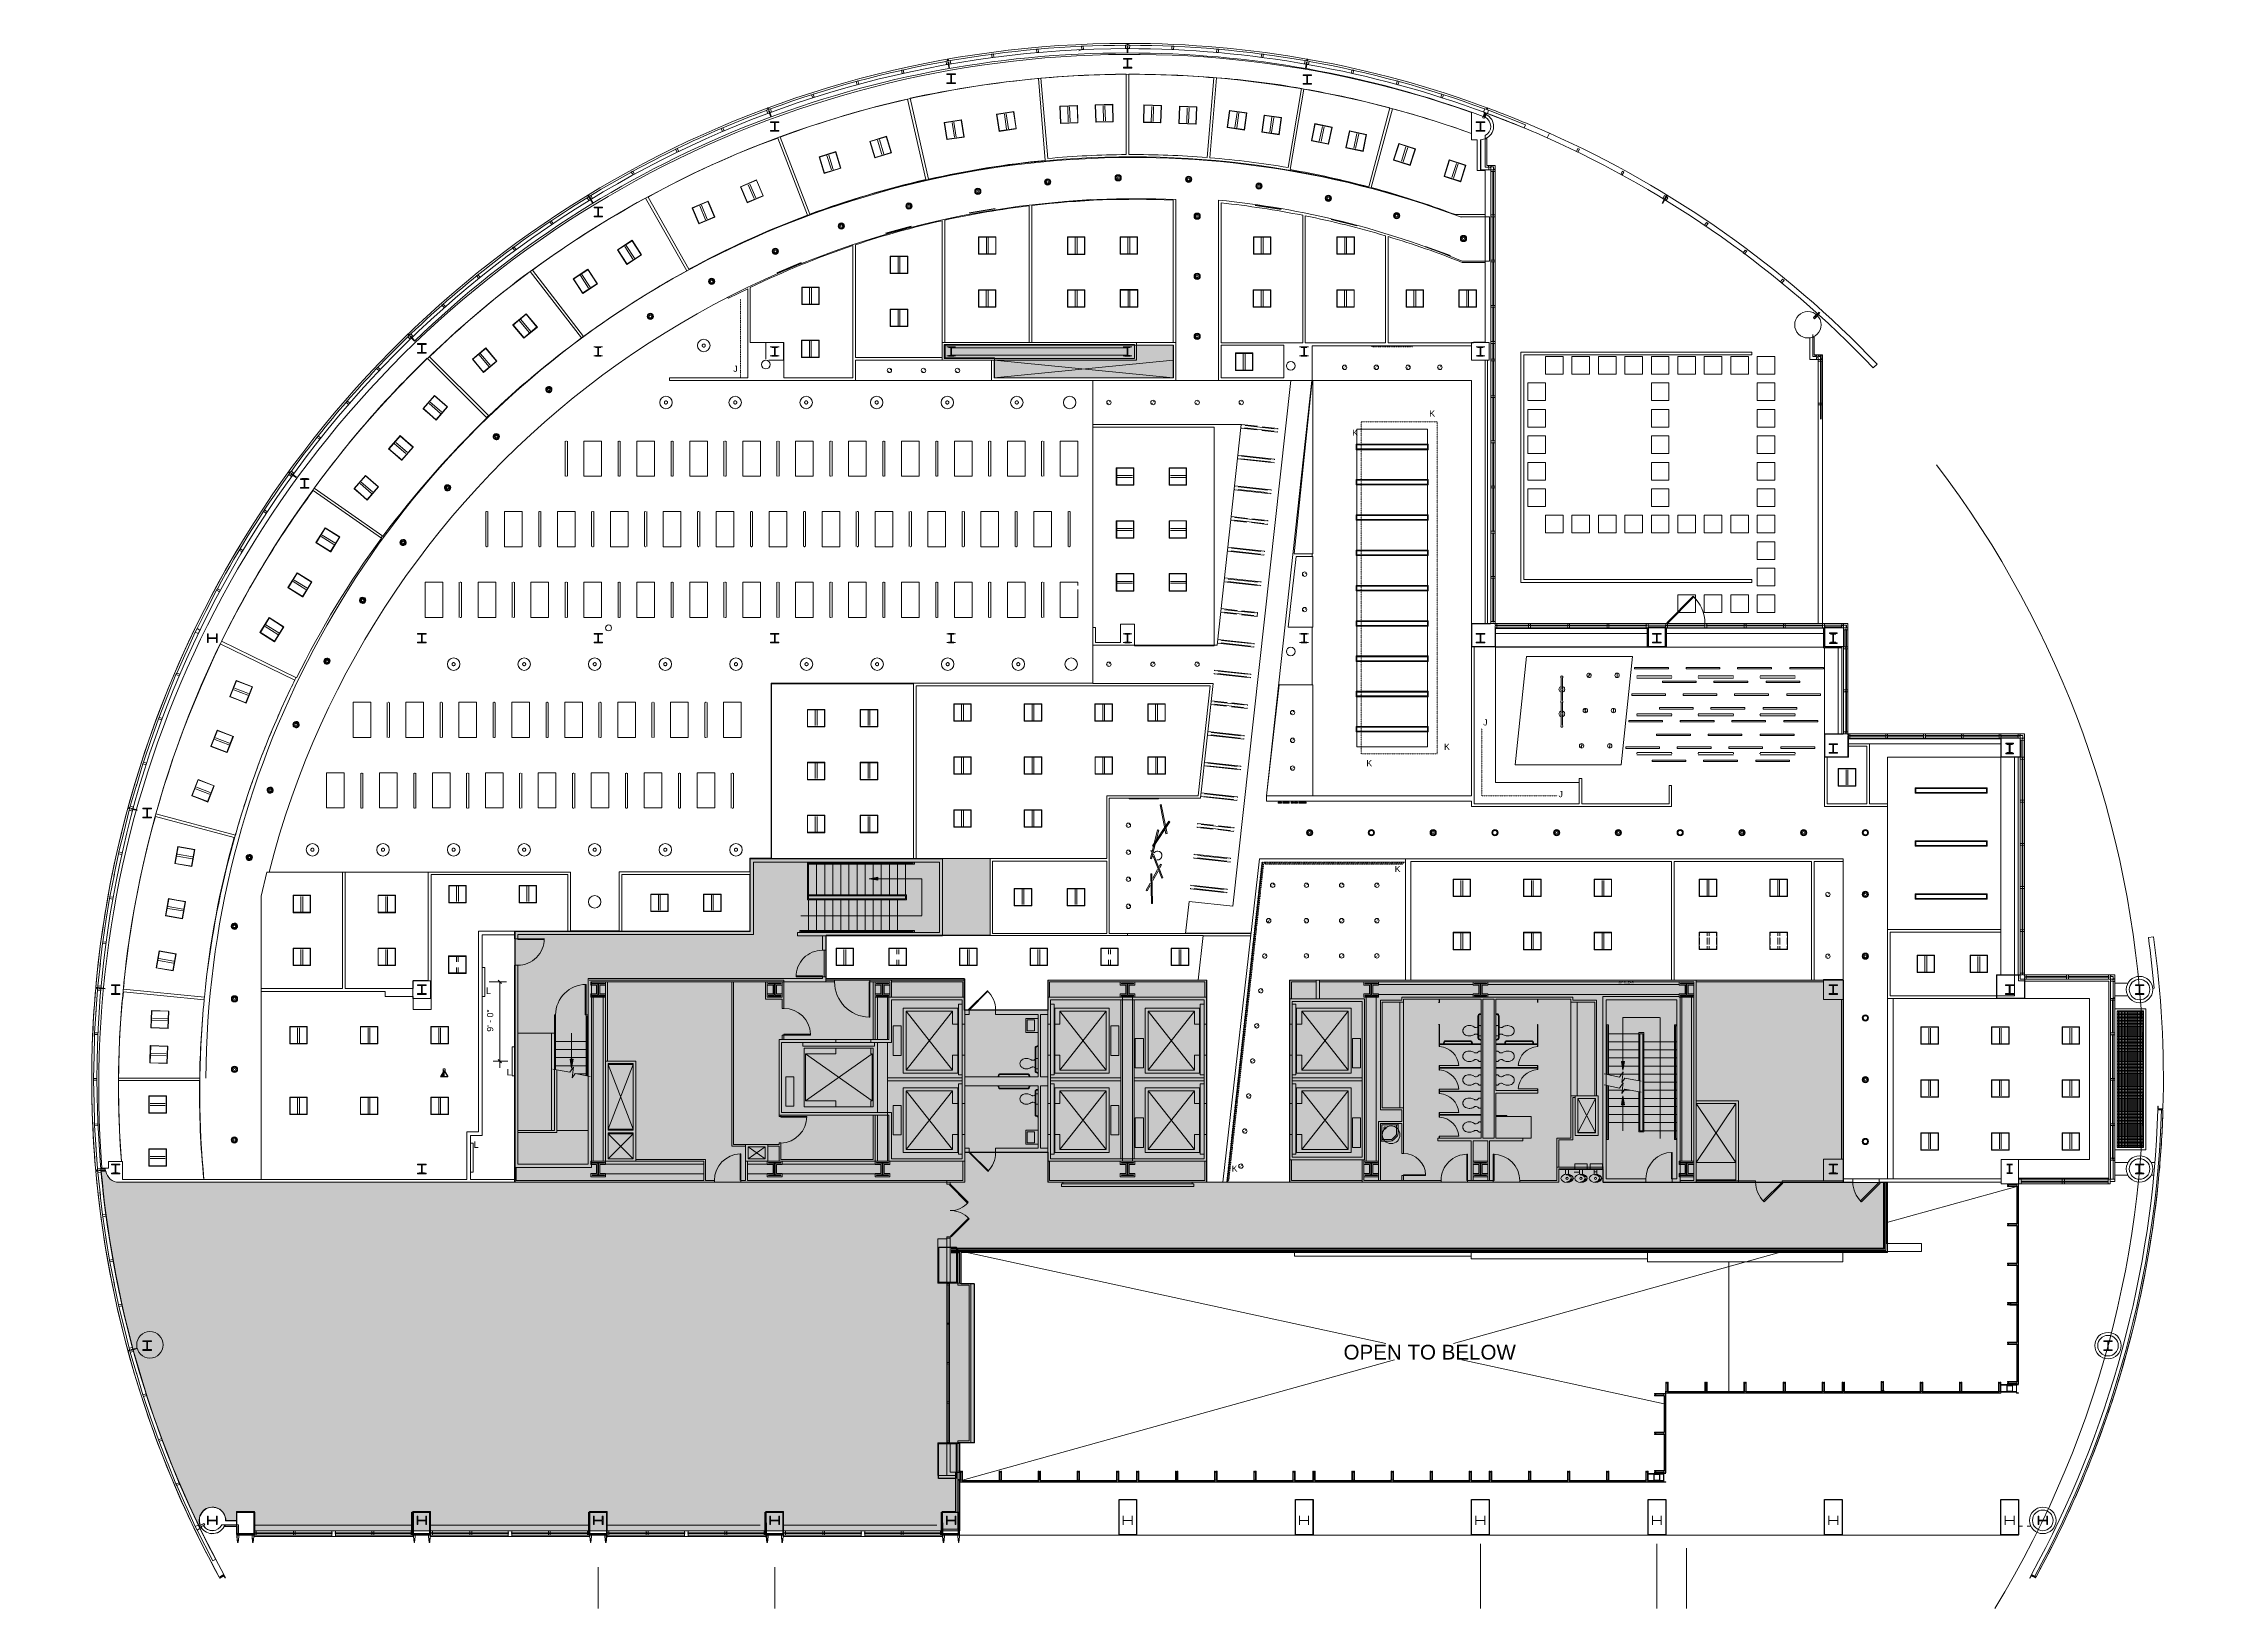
# Model space of a CAD drawing. Header units: inches. Extents: x 6512 to 15357, y -630 to 1499.
# Drawn here: x 12406 to 15357, y -630 to 1499 of the extents above; entities outside this region: 3.
import ezdxf

# ---------------------------------------------------------------- set-up
doc = ezdxf.new("R2010")
doc.units = ezdxf.units.IN
doc.header["$MEASUREMENT"] = 0
for name, pattern in [('Center 1_4_', [0.53125, 0.25, -0.09375, 0.09375, -0.09375]), ('Dash', [0.25, 0.125, -0.125]), ('Dash 1_8_', [0.25, 0.125, -0.125]), ('Demolished 3_16_', [0.28125, 0.1875, -0.09375]), ('Hidden 1_16_', [0.09375, 0.0625, -0.03125])]:
    doc.linetypes.add(name, pattern=pattern)
for name, color, linetype, lineweight in [('A-ANNO-DIMS', 211, 'Continuous', 9), ('A-ANNO-DIMS-96', 211, 'Continuous', 9), ('A-ANNO-NOTE', 131, 'Continuous', 25), ('A-CLNG', 13, 'Continuous', 18), ('A-DETL', 90, 'Continuous', 9), ('A-DETL-CNTR', 5, 'Center 1_4_', 9), ('A-DETL-DEMO', 6, 'Hidden 1_16_', 30), ('A-DETL-GENF', 92, 'Continuous', 18), ('A-DETL-THIN', 151, 'Continuous', 9), ('A-GENM', 13, 'Continuous', 18), ('A-GLAZ', 151, 'Continuous', 18), ('E-ELEC-FIXT', 91, 'Continuous', 18), ('E-LITE-EQPM', 33, 'Continuous', 25), ('E-LITE-EQPM-HDLN', 30, 'Dash', 9), ('E-LITE-EQPM-IDEN', 33, 'Continuous', 20), ('G-ANNO-TEXT', 231, 'Continuous', 9), ('P-SANR-FIXT', 6, 'Continuous', 18), ('Q-CASE', 31, 'Continuous', 18), ('Q-SPCQ', 91, 'Continuous', 18), ('Q-SPCQ-HDLN', 91, 'Dash', 9), ('S-COLS', 52, 'Continuous', 18), ('S-COLS-SYMB', 171, 'Continuous', 70)]:
    doc.layers.add(name, color=color, linetype=linetype, lineweight=lineweight)
doc.styles.add('Arial', font='arial.ttf', dxfattribs={"height": 3})
doc.styles.add('Arial_1', font='arial.ttf', dxfattribs={"height": 8.851796})
doc.styles.add('Swis721 Lt BT', font='swissl.ttf', dxfattribs={"height": 20})
doc.styles.add('Swis721 Lt BT_1', font='swissl.ttf', dxfattribs={"height": 8.514638})
doc.dimstyles.new('OTJ_-_3_32__Linear__1_2__Tolerance', dxfattribs={"dimscale": 12, "dimtxt": 9, "dimasz": 0.375, "dimexe": 0.75, "dimexo": 0.5, "dimgap": 0.5, "dimtad": 1, "dimdec": 1, "dimrnd": 0.5, "dimzin": 3, "dimdsep": 46, "dimlunit": 4, "dimtxsty": 'Swis721 Lt BT_1', "dimblk1": 'OBLIQUE', "dimblk2": 'OBLIQUE', "dimsah": 1, "dimcen": 0.09, "dimdle": 0.75, "dimazin": 0, "dimtfac": 1, "dimtdec": 4, "dimtix": 1, "dimtmove": 0, "dimatfit": 3, "dimfxl": 1, "dimtvp": 1, "dimfrac": 2, "dimtolj": 1, "dimtzin": 0, "dimarcsym": 2})

msp = doc.modelspace()

# ---------------------------------------------------------------- texts
at = {"layer": 'E-LITE-EQPM-IDEN', "lineweight": 9, "char_height": 8.85, "width": 8.208, "attachment_point": 2, "line_spacing_factor": 0.938532, "style": 'Arial_1'}
for insert in [(13011.4, 215.13), (6519.97, 126.11), (13039.55, 104.4), (6519.36, 72.11), (6514.82, 5.37), (12994.62, 5.83)]:
    msp.add_mtext('L', dxfattribs=dict(at, insert=insert))
at = {"layer": 'G-ANNO-TEXT', "color": 253, "char_height": 8.51, "attachment_point": 1, "line_spacing_factor": 1.00667, "style": 'Swis721 Lt BT_1'}
for s, insert, width in [('J', (13344.33, 1060.96), 6.804), ('K', (14186.29, 974.03), 9.072), ('K', (14291.08, 1000.16), 9.072), ('J', (14364.38, 580.03), 6.804), ('K', (14311.14, 546.9), 9.072), ('K', (14205.5, 524.44), 9.072), ('J', (14466.89, 482.51), 6.804), ('K', (14244.14, 380.54), 9.072), ('K', (14022.34, -27.01), 9.072)]:
    msp.add_mtext(s, dxfattribs=dict(at, insert=insert, width=width))

# ---------------------------------------------------------------- blocks, each defined once
blk = doc.blocks.new('Double C-Channel-Column - 2C15X50 WJE-4604959-3RD FLOOR RCP - NEW')
at = {"layer": 'S-COLS-SYMB'}
for p, q in [((0, 6), (-3.7, 6)), ((0, 6), (0, -6)), ((0, 6), (0, -6)), ((0, 6), (3.7, 6)), ((0, -6), (-3.7, -6)), ((0, -6), (3.7, -6))]:
    blk.add_line(p, q, dxfattribs=at)
blk = doc.blocks.new('Frameless opening with glazing - 36_ x 96_-4640755-3RD FLOOR RCP - NEW')
at = {"layer": 'A-GLAZ', "lineweight": 30}
blk.add_line((-19.5, -0.625), (16.5, -0.625), dxfattribs=at)
blk = doc.blocks.new('Concrete-Rectangular-Column - 24 x 30-4991950-3RD FLOOR RCP - NEW')
at = {"layer": 'S-COLS', "lineweight": 30}
for p, q in [((-12, 15), (12, 15)), ((-12, -15), (-12, 15)), ((12, 15), (12, -15)), ((12, -15), (-12, -15))]:
    blk.add_line(p, q, dxfattribs=at)
blk = doc.blocks.new('Concrete-Rectangular-Column - 24 x 36-4992730-3RD FLOOR RCP - NEW')
at = {"layer": 'S-COLS', "lineweight": 30}
for p, q in [((-12, 24), (12, 24)), ((-12, -24), (-12, 24)), ((12, 24), (12, -24)), ((12, -24), (-12, -24))]:
    blk.add_line(p, q, dxfattribs=at)
blk = doc.blocks.new('Soundscape-Blades_Armstrong - 3920 Vertical Blade 10_ x 46_ x 2_-4962216-3RD FLOOR RCP - NEW')
at = {"layer": 'Q-SPCQ', "lineweight": 9}
for p, q in [((-33.25, -12.5), (12.75, -12.5)), ((-33.25, -12.5), (-33.25, -14.5)), ((12.75, -14.5), (-33.25, -14.5)), ((12.75, -12.5), (12.75, -14.5))]:
    blk.add_line(p, q, dxfattribs=at)
blk = doc.blocks.new('Soundscape-Blades_Armstrong - 3920 Vertical Blade 10_ x 46_ x 2_ 2-5414529-3RD FLOOR RCP - NEW')
at = {"layer": 'Q-SPCQ', "lineweight": 9}
for p, q in [((-33.25, -12.5), (12.75, -12.5)), ((-33.25, -12.5), (-33.25, -14.5)), ((12.75, -14.5), (-33.25, -14.5)), ((12.75, -12.5), (12.75, -14.5))]:
    blk.add_line(p, q, dxfattribs=at)
blk = doc.blocks.new('Wood Wall Slats - Wood Wall Slats_Custom_01-5343098-3RD FLOOR RCP - NEW')
at = {"layer": 'A-GENM', "lineweight": 9}
for p, q in [((42, -6.7), (2, -6.7)), ((2, -6.7), (2, -7.4)), ((2, -7.4), (42, -7.4)), ((42, -6.7), (42, -7.4))]:
    blk.add_line(p, q, dxfattribs=at)
blk = doc.blocks.new('WJE Wall Logo - WJE Wall Logo-5514114-3RD FLOOR RCP - NEW')
at = {"layer": 'Q-CASE', "lineweight": 9}
for p, q in [((14172.3, 467), (14172.3, 466)), ((14173.7, 467), (14172.3, 467)), ((14172.3, 466), (14173.7, 466)), ((14174.6, 467), (14173.7, 467)), ((14173.7, 466), (14174.6, 466)), ((14174.9, 467), (14174.9, 468.7)), ((14175.4, 468.7), (14174.9, 468.7)), ((14175.4, 468.7), (14175.4, 467)), ((14178.8, 467), (14178.8, 466)), ((14180, 467), (14178.8, 467)), ((14178.8, 466), (14180, 466)), ((14180.9, 467), (14180, 467)), ((14180, 466), (14180.9, 466)), ((14181.2, 467), (14181.2, 468.7)), ((14181.7, 468.7), (14181.2, 468.7)), ((14181.7, 468.7), (14181.7, 467)), ((14185.9, 467), (14185, 467)), ((14185, 466), (14185.9, 466)), ((14185.9, 467), (14185.9, 466)), ((14187.2, 467), (14185.9, 467)), ((14185.9, 466), (14187.2, 466)), ((14187.2, 467), (14187.2, 466)), ((14192.3, 467), (14191.2, 467)), ((14191.2, 466), (14192.3, 466)), ((14191.5, 467), (14191.5, 468.7)), ((14192, 468.7), (14191.5, 468.7)), ((14192, 468.7), (14192, 467)), ((14193.4, 467), (14192.3, 467)), ((14192.3, 466), (14193.4, 466)), ((14193.4, 467), (14193.4, 466)), ((14194.9, 467), (14194.9, 466)), ((14195.7, 467), (14194.9, 467)), ((14194.9, 466), (14195.7, 466)), ((14197, 467), (14197, 468.7)), ((14197.5, 468.7), (14197, 468.7)), ((14197.5, 468.7), (14197.5, 467)), ((14198.9, 467), (14198, 467)), ((14198, 466), (14198.9, 466)), ((14198.9, 467), (14198.9, 466)), ((14200.4, 467), (14200.4, 466)), ((14201.7, 467), (14200.4, 467)), ((14200.4, 466), (14201.7, 466)), ((14203, 467), (14203, 468.7)), ((14203.5, 468.7), (14203, 468.7)), ((14203.5, 468.7), (14203.5, 467)), ((14209.3, 467), (14203.9, 467)), ((14203.9, 466), (14209.3, 466)), ((14209.3, 467), (14209.3, 466)), ((14210.6, 467), (14209.3, 467)), ((14209.3, 466), (14210.6, 466)), ((14210.6, 467), (14210.6, 466))]:
    blk.add_line(p, q, dxfattribs=at)
at = {"layer": 'Q-CASE', "lineweight": 20}
for p, q in [((14174.6, 466), (14174.6, 467)), ((14174.6, 467), (14177, 467)), ((14177, 466), (14174.6, 466)), ((14177, 467), (14177, 466)), ((14180.9, 466), (14180.9, 467)), ((14180.9, 467), (14183.2, 467)), ((14183.2, 466), (14180.9, 466)), ((14183.2, 467), (14183.2, 466)), ((14184, 466), (14184, 467)), ((14184, 467), (14185, 467)), ((14185, 466), (14184, 466)), ((14185, 467), (14185, 466)), ((14190, 466), (14190, 467)), ((14190, 467), (14191.2, 467)), ((14191.2, 466), (14190, 466)), ((14191.2, 467), (14191.2, 466)), ((14195.7, 466), (14195.7, 467)), ((14195.7, 467), (14198, 467)), ((14198, 466), (14195.7, 466)), ((14198, 467), (14198, 466)), ((14201.7, 466), (14201.7, 467)), ((14201.7, 467), (14203.9, 467)), ((14203.9, 466), (14201.7, 466)), ((14203.9, 467), (14203.9, 466))]:
    blk.add_line(p, q, dxfattribs=at)
blk = doc.blocks.new('A-Flat_Screen_TV-generic - A-Flat_Screen_TV-generic 2-6157915-3RD FLOOR RCP - NEW')
at = {"layer": 'Q-SPCQ-HDLN'}
for p, q in [((-27.75, 3.5625), (-27.75, 2.0625)), ((27.75, 3.5625), (-27.75, 3.5625)), ((27.75, 2.0625), (27.75, 3.5625))]:
    blk.add_line(p, q, dxfattribs=at)
blk = doc.blocks.new('Pipe - Pipe-4625697-3RD FLOOR RCP - NEW')
at = {"layer": 'P-SANR-FIXT', "lineweight": 9}
for start, end in [(0, 180), (180, 0)]:
    blk.add_arc((14102.7, 671.7), 6, start, end, dxfattribs=at)
blk = doc.blocks.new('Pipe1 - Pipe-4625719-3RD FLOOR RCP - NEW')
at = {"layer": 'P-SANR-FIXT', "lineweight": 9}
for start, end in [(0, 180), (180, 0)]:
    blk.add_arc((14102.7, 671.7), 6, start, end, dxfattribs=at)
blk = doc.blocks.new('Pipe2 - Pipe-4625739-3RD FLOOR RCP - NEW')
at = {"layer": 'P-SANR-FIXT', "lineweight": 9}
for start, end in [(0, 180), (180, 0)]:
    blk.add_arc((14102.7, 671.7), 6, start, end, dxfattribs=at)
blk = doc.blocks.new('pipe small - pipe small-4625863-3RD FLOOR RCP - NEW')
at = {"layer": 'P-SANR-FIXT', "lineweight": 9}
for start, end in [(0, 180), (180, 0)]:
    blk.add_arc((13174.7, 704.3), 4.11, start, end, dxfattribs=at)
blk = doc.blocks.new('Lighting-Focal_Point-Seem_6_LED_Linear - Not A Type - Load Type Catalog 8_-5149743-3RD FLOOR RCP - NEW')
at = {"layer": 'E-LITE-EQPM', "lineweight": 9}
for p, q in [((49, 3.7), (-49, 3.7)), ((-49, 3.7), (-49, -3.7)), ((48, 2.7), (-48, 2.7)), ((-48, 2.7), (-48, -2.7)), ((-48, -2.7), (-48, 2.7)), ((-48, 2.7), (48, 2.7)), ((-48, 2.7), (-48, -2)), ((-48, -2), (-48, 2.7)), ((-48, 2.7), (-48, 2.7)), ((48, -2.7), (48, 2.7)), ((48, 2.7), (48, -2.7)), ((48, 2.7), (48, 2.7)), ((48, 2.7), (48, -2.7)), ((48, -2.7), (48, 2.7)), ((49, -3.7), (49, 3.7)), ((-49, -3.7), (49, -3.7)), ((-48, -2), (-48, -2)), ((-48, -2.7), (48, -2.7)), ((48, -2.7), (-48, -2.7)), ((48, -2.7), (48, -2.7))]:
    blk.add_line(p, q, dxfattribs=at)
blk = doc.blocks.new('Lighting-Troffer-Cooper-Metalux-Encounter-22EN-24EN-LD2 - See Type Catalog-5549915-3RD FLOOR RCP - NEW')
at = {"layer": 'E-LITE-EQPM', "lineweight": 9}
for p, q in [((-11.875, 11.84375), (-11.875, 11.59375)), ((11.875, 11.84375), (-11.875, 11.84375)), ((-11.875, 11.59375), (-11.46875, 11.59375)), ((-11.875, 11.59375), (-11.46875, 11.59375)), ((-11.875, 11.59375), (-11.875, -11.59375)), ((-11.46875, 11.59375), (-11.46875, 11.34375)), ((-11.46875, -11.59375), (-11.46875, 11.59375)), ((11.46875, 11.34375), (-11.46875, 11.34375)), ((-1.25, 11.34375), (-1.25, -11.34375)), ((1.25, -11.34375), (1.25, 11.34375)), ((11.46875, 11.34375), (11.46875, 11.59375)), ((11.46875, 11.59375), (11.875, 11.59375)), ((11.46875, 11.59375), (11.875, 11.59375)), ((11.46875, -11.59375), (11.46875, 11.59375)), ((11.875, 11.59375), (11.875, 11.84375)), ((11.875, 11.59375), (11.875, -11.59375)), ((-11.46875, -11.59375), (-11.875, -11.59375)), ((-11.875, -11.59375), (-11.875, -11.84375)), ((-11.46875, -11.59375), (-11.875, -11.59375)), ((-11.875, -11.84375), (11.875, -11.84375)), ((-11.46875, -11.34375), (11.46875, -11.34375)), ((-11.46875, -11.34375), (-11.46875, -11.59375)), ((11.46875, -11.59375), (11.46875, -11.34375)), ((11.875, -11.59375), (11.46875, -11.59375)), ((11.875, -11.59375), (11.46875, -11.59375)), ((11.875, -11.84375), (11.875, -11.59375))]:
    blk.add_line(p, q, dxfattribs=at)
blk = doc.blocks.new('Lighting-Troffer-Cooper-Metalux-Encounter-22EN-24EN-LD2 - See Type Catalog-V1-3RD FLOOR RCP - NEW')
at = {"layer": 'E-LITE-EQPM', "lineweight": 9}
for p, q in [((-11.9, 11.8), (-11.9, 11.6)), ((10.8, 11.8), (-11.9, 11.8)), ((-11.9, 11.6), (-11.5, 11.6)), ((-11.9, 11.6), (-11.5, 11.6)), ((-11.9, 11.6), (-11.9, -11.6)), ((-11.5, 11.6), (-11.5, 11.3)), ((-11.5, -11.6), (-11.5, 11.6)), ((11, 11.3), (-11.5, 11.3)), ((-1.3, 11.3), (-1.3, -11.3)), ((1.3, -11.3), (1.3, 11.3)), ((11.5, -11.6), (11.5, 11.1)), ((11.9, 11), (11.9, -11.6)), ((-11.5, -11.6), (-11.9, -11.6)), ((-11.9, -11.6), (-11.9, -11.8)), ((-11.5, -11.6), (-11.9, -11.6)), ((-11.9, -11.8), (11.9, -11.8)), ((-11.5, -11.3), (11.5, -11.3)), ((-11.5, -11.3), (-11.5, -11.6)), ((11.5, -11.6), (11.5, -11.3)), ((11.9, -11.6), (11.5, -11.6)), ((11.9, -11.6), (11.5, -11.6)), ((11.9, -11.8), (11.9, -11.6))]:
    blk.add_line(p, q, dxfattribs=at)
blk = doc.blocks.new('Lighting-Troffer-Cooper-Metalux-Encounter-22EN-24EN-LD2 - See Type Catalog-V2-3RD FLOOR RCP - NEW')
at = {"layer": 'E-LITE-EQPM', "lineweight": 9}
for p, q in [((-11.9, 11.1), (-11.9, -11.6)), ((-11.5, -11.6), (-11.5, 11.3)), ((11.5, 11.3), (-11.4, 11.3)), ((11.9, 11.8), (-11.1, 11.8)), ((-1.3, 11.3), (-1.3, -11.3)), ((1.3, -11.3), (1.3, 11.3)), ((11.5, 11.3), (11.5, 11.6)), ((11.5, 11.6), (11.9, 11.6)), ((11.5, 11.6), (11.9, 11.6)), ((11.5, -11.6), (11.5, 11.6)), ((11.9, 11.6), (11.9, 11.8)), ((11.9, 11.6), (11.9, -11.6)), ((-11.5, -11.6), (-11.9, -11.6)), ((-11.9, -11.6), (-11.9, -11.8)), ((-11.5, -11.6), (-11.9, -11.6)), ((-11.9, -11.8), (11.9, -11.8)), ((-11.5, -11.3), (11.5, -11.3)), ((-11.5, -11.3), (-11.5, -11.6)), ((11.5, -11.6), (11.5, -11.3)), ((11.9, -11.6), (11.5, -11.6)), ((11.9, -11.6), (11.5, -11.6)), ((11.9, -11.8), (11.9, -11.6))]:
    blk.add_line(p, q, dxfattribs=at)
blk = doc.blocks.new('Lighting-Troffer-Cooper-Metalux-Encounter-22EN-24EN-LD2 - See Type Catalog-V3-3RD FLOOR RCP - NEW')
at = {"layer": 'E-LITE-EQPM', "lineweight": 9}
for p, q in [((-11.9, 11.8), (-11.9, 11.6)), ((11.9, 11.8), (-11.9, 11.8)), ((-11.9, 11.6), (-11.5, 11.6)), ((-11.9, 11.6), (-11.5, 11.6)), ((-11.9, 11.6), (-11.9, -10.7)), ((-11.5, 11.6), (-11.5, 11.3)), ((-11.5, -10.9), (-11.5, 11.6)), ((11.5, 11.3), (-11.5, 11.3)), ((-1.3, 11.3), (-1.3, -11.3)), ((1.3, -11.3), (1.3, 11.3)), ((11.5, 11.3), (11.5, 11.6)), ((11.5, 11.6), (11.9, 11.6)), ((11.5, 11.6), (11.9, 11.6)), ((11.5, -11.6), (11.5, 11.6)), ((11.9, 11.6), (11.9, 11.8)), ((11.9, 11.6), (11.9, -11.6)), ((-11, -11.3), (11.5, -11.3)), ((-10.9, -11.8), (11.9, -11.8)), ((11.5, -11.6), (11.5, -11.3)), ((11.9, -11.6), (11.5, -11.6)), ((11.9, -11.6), (11.5, -11.6)), ((11.9, -11.8), (11.9, -11.6))]:
    blk.add_line(p, q, dxfattribs=at)
blk = doc.blocks.new('Lighting-Troffer-Cooper-Metalux-Encounter-22EN-24EN-LD2 - See Type Catalog-V4-3RD FLOOR RCP - NEW')
at = {"layer": 'E-LITE-EQPM', "lineweight": 9}
for p, q in [((-11.9, 10.9), (-11.9, -11.6)), ((-11.5, -11.6), (-11.5, 11.1)), ((11.5, 11.3), (-11.3, 11.3)), ((11.9, 11.8), (-11.1, 11.8)), ((-1.3, 11.3), (-1.3, -11.3)), ((1.3, -11.3), (1.3, 11.3)), ((11.5, 11.3), (11.5, 11.6)), ((11.5, 11.6), (11.9, 11.6)), ((11.5, 11.6), (11.9, 11.6)), ((11.5, -11.6), (11.5, 11.6)), ((11.9, 11.6), (11.9, 11.8)), ((11.9, 11.6), (11.9, -11.6)), ((-11.5, -11.6), (-11.9, -11.6)), ((-11.9, -11.6), (-11.9, -11.8)), ((-11.5, -11.6), (-11.9, -11.6)), ((-11.9, -11.8), (11.9, -11.8)), ((-11.5, -11.3), (11.5, -11.3)), ((-11.5, -11.3), (-11.5, -11.6)), ((11.5, -11.6), (11.5, -11.3)), ((11.9, -11.6), (11.5, -11.6)), ((11.9, -11.6), (11.5, -11.6)), ((11.9, -11.8), (11.9, -11.6))]:
    blk.add_line(p, q, dxfattribs=at)
blk = doc.blocks.new('Lighting-Troffer-Cooper-Metalux-Encounter-22EN-24EN-LD2 - See Type Catalog-V5-3RD FLOOR RCP - NEW')
at = {"layer": 'E-LITE-EQPM', "lineweight": 9}
for p, q in [((-11.9, 11.8), (-11.9, 11.6)), ((10.6, 11.8), (-11.9, 11.8)), ((-11.9, 11.6), (-11.5, 11.6)), ((-11.9, 11.6), (-11.5, 11.6)), ((-11.9, 11.6), (-11.9, -11.6)), ((-11.5, 11.6), (-11.5, 11.3)), ((-11.5, -11.6), (-11.5, 11.6)), ((10.9, 11.3), (-11.5, 11.3)), ((-1.3, 11.3), (-1.3, -11.3)), ((1.3, -11.3), (1.3, 11.3)), ((11.5, -11.6), (11.5, 11.1)), ((11.9, 11.1), (11.9, -11.6)), ((-11.5, -11.6), (-11.9, -11.6)), ((-11.9, -11.6), (-11.9, -11.8)), ((-11.5, -11.6), (-11.9, -11.6)), ((-11.9, -11.8), (11.9, -11.8)), ((-11.5, -11.3), (11.5, -11.3)), ((-11.5, -11.3), (-11.5, -11.6)), ((11.5, -11.6), (11.5, -11.3)), ((11.9, -11.6), (11.5, -11.6)), ((11.9, -11.6), (11.5, -11.6)), ((11.9, -11.8), (11.9, -11.6))]:
    blk.add_line(p, q, dxfattribs=at)
blk = doc.blocks.new('Lighting-Troffer-Cooper-Metalux-Encounter-22EN-24EN-LD2 - See Type Catalog-V6-3RD FLOOR RCP - NEW')
at = {"layer": 'E-LITE-EQPM', "lineweight": 9}
for p, q in [((-11.9, 11.8), (-11.9, 11.6)), ((10.9, 11.8), (-11.9, 11.8)), ((-11.9, 11.6), (-11.5, 11.6)), ((-11.9, 11.6), (-11.5, 11.6)), ((-11.9, 11.6), (-11.9, -11.6)), ((-11.5, 11.6), (-11.5, 11.3)), ((-11.5, -11.6), (-11.5, 11.6)), ((11.1, 11.3), (-11.5, 11.3)), ((-1.3, 11.3), (-1.3, -11.3)), ((1.3, -11.3), (1.3, 11.3)), ((11.5, -11.6), (11.5, 11)), ((11.9, 10.9), (11.9, -11.6)), ((-11.5, -11.6), (-11.9, -11.6)), ((-11.9, -11.6), (-11.9, -11.8)), ((-11.5, -11.6), (-11.9, -11.6)), ((-11.9, -11.8), (11.9, -11.8)), ((-11.5, -11.3), (11.5, -11.3)), ((-11.5, -11.3), (-11.5, -11.6)), ((11.5, -11.6), (11.5, -11.3)), ((11.9, -11.6), (11.5, -11.6)), ((11.9, -11.6), (11.5, -11.6)), ((11.9, -11.8), (11.9, -11.6))]:
    blk.add_line(p, q, dxfattribs=at)
blk = doc.blocks.new('Lighting-Troffer-Cooper-Metalux-Encounter-22EN-24EN-LD2 - See Type Catalog-V7-3RD FLOOR RCP - NEW')
at = {"layer": 'E-LITE-EQPM', "lineweight": 9}
for p, q in [((-11.875, 11.84375), (-11.875, 11.59375)), ((11.875, 11.84375), (-11.875, 11.84375)), ((-11.875, 11.59375), (-11.46875, 11.59375)), ((-11.875, 11.59375), (-11.46875, 11.59375)), ((-11.875, 11.59375), (-11.875, -11.59375)), ((-11.46875, 11.59375), (-11.46875, 11.34375)), ((-11.46875, -11.59375), (-11.46875, 11.59375)), ((11.46875, 11.34375), (-11.46875, 11.34375)), ((-1.25, 10.21875), (-1.25, -10.21875)), ((1.25, -10.21875), (1.25, 10.21875)), ((11.46875, 11.34375), (11.46875, 11.59375)), ((11.46875, 11.59375), (11.875, 11.59375)), ((11.46875, 11.59375), (11.875, 11.59375)), ((11.46875, -11.59375), (11.46875, 11.59375)), ((11.875, 11.59375), (11.875, 11.84375)), ((11.875, 11.59375), (11.875, -11.59375)), ((-11.46875, -11.59375), (-11.875, -11.59375)), ((-11.875, -11.59375), (-11.875, -11.84375)), ((-11.46875, -11.59375), (-11.875, -11.59375)), ((-11.875, -11.84375), (11.875, -11.84375)), ((-11.46875, -11.34375), (11.46875, -11.34375)), ((-11.46875, -11.34375), (-11.46875, -11.59375)), ((11.46875, -11.59375), (11.46875, -11.34375)), ((11.875, -11.59375), (11.46875, -11.59375)), ((11.875, -11.59375), (11.46875, -11.59375)), ((11.875, -11.84375), (11.875, -11.59375))]:
    blk.add_line(p, q, dxfattribs=at)
blk = doc.blocks.new('L-Recessed Circular - Downlight - 6_-5309975-3RD FLOOR RCP - NEW')
at = {"layer": 'E-LITE-EQPM', "lineweight": 9}
for p, q in [((0.8, 0.8), (1.3, 1.3)), ((-0.8, -0.8), (-1.3, -1.3))]:
    blk.add_line(p, q, dxfattribs=at)
blk = doc.blocks.new('Lighting-Troffer-Cooper-Metalux-Encounter-22EN-24EN-LD2 - See Type Catalog-V9-3RD FLOOR RCP - NEW')
at = {"layer": 'E-LITE-EQPM', "lineweight": 9}
for p, q in [((-11.9, 11.8), (-11.9, 11.6)), ((11.9, 11.8), (-11.9, 11.8)), ((-11.9, 11.6), (-11.5, 11.6)), ((-11.9, 11.6), (-11.5, 11.6)), ((-11.9, 11.6), (-11.9, -10.9)), ((-11.5, 11.6), (-11.5, 11.3)), ((-11.5, -11.1), (-11.5, 11.6)), ((11.5, 11.3), (-11.5, 11.3)), ((-1.3, 11.3), (-1.3, -11.3)), ((1.3, -11.3), (1.3, 11.3)), ((11.5, 11.3), (11.5, 11.6)), ((11.5, 11.6), (11.9, 11.6)), ((11.5, 11.6), (11.9, 11.6)), ((11.5, -11.6), (11.5, 11.6)), ((11.9, 11.6), (11.9, 11.8)), ((11.9, 11.6), (11.9, -11.6)), ((-11.2, -11.3), (11.5, -11.3)), ((-11, -11.8), (11.9, -11.8)), ((11.5, -11.6), (11.5, -11.3)), ((11.9, -11.6), (11.5, -11.6)), ((11.9, -11.6), (11.5, -11.6)), ((11.9, -11.8), (11.9, -11.6))]:
    blk.add_line(p, q, dxfattribs=at)
blk = doc.blocks.new('KREON Holon 80 - KREON Holon 80 - Pendant Mounted Cable-5584111-3RD FLOOR RCP - NEW')
at = {"layer": 'E-LITE-EQPM', "lineweight": 9, "flags": 128}
for points in [[(14.6, 0), (14.6, 0.1), (14.6, 0.2), (14.6, 0.4), (14.7, 0.5), (14.7, 0.6), (14.7, 0.7), (14.7, 0.8), (14.8, 0.9), (14.8, 1.1), (14.9, 1.2), (14.9, 1.3), (15, 1.4), (15, 1.5), (15.1, 1.6), (15.1, 1.7), (15.2, 1.8), (15.3, 1.9), (15.4, 2), (15.4, 2.1), (15.5, 2.2), (15.6, 2.2), (15.7, 2.3), (15.8, 2.4), (15.9, 2.5), (16, 2.5), (16.1, 2.6), (16.2, 2.7), (16.3, 2.7), (16.4, 2.8), (16.5, 2.8), (16.7, 2.8), (16.8, 2.9), (16.9, 2.9), (17, 2.9), (17.1, 3), (17.2, 3), (17.4, 3), (17.5, 3), (17.6, 3), (17.7, 3), (17.8, 3), (18, 3), (18.1, 3), (18.2, 3), (18.3, 2.9), (18.4, 2.9), (18.5, 2.9), (18.7, 2.8), (18.8, 2.8), (18.9, 2.7), (19, 2.7), (19.1, 2.6), (19.2, 2.6), (19.3, 2.5), (19.4, 2.4), (19.5, 2.4), (19.6, 2.3), (19.7, 2.2), (19.8, 2.1), (19.8, 2), (19.9, 1.9), (20, 1.8), (20.1, 1.8), (20.1, 1.7), (20.2, 1.6), (20.3, 1.4), (20.3, 1.3), (20.4, 1.2), (20.4, 1.1), (20.5, 1), (20.5, 0.9), (20.5, 0.8), (20.6, 0.7), (20.6, 0.5), (20.6, 0.4), (20.6, 0.3), (20.6, 0.2), (20.6, 0.1), (20.6, 0)], [(20.6, 0), (20.6, -0.1), (20.6, -0.2), (20.6, -0.4), (20.6, -0.5), (20.6, -0.6), (20.5, -0.7), (20.5, -0.8), (20.5, -0.9), (20.4, -1.1), (20.4, -1.2), (20.3, -1.3), (20.3, -1.4), (20.2, -1.5), (20.2, -1.6), (20.1, -1.7), (20, -1.8), (20, -1.9), (19.9, -2), (19.8, -2.1), (19.7, -2.2), (19.6, -2.2), (19.5, -2.3), (19.4, -2.4), (19.4, -2.5), (19.3, -2.5), (19.1, -2.6), (19, -2.7), (18.9, -2.7), (18.8, -2.8), (18.7, -2.8), (18.6, -2.8), (18.5, -2.9), (18.4, -2.9), (18.3, -2.9), (18.1, -3), (18, -3), (17.9, -3), (17.8, -3), (17.7, -3), (17.5, -3), (17.4, -3), (17.3, -3), (17.2, -3), (17.1, -3), (16.9, -2.9), (16.8, -2.9), (16.7, -2.9), (16.6, -2.8), (16.5, -2.8), (16.4, -2.7), (16.3, -2.7), (16.2, -2.6), (16.1, -2.6), (16, -2.5), (15.9, -2.4), (15.8, -2.4), (15.7, -2.3), (15.6, -2.2), (15.5, -2.1), (15.4, -2), (15.3, -1.9), (15.3, -1.8), (15.2, -1.8), (15.1, -1.7), (15, -1.6), (15, -1.4), (14.9, -1.3), (14.9, -1.2), (14.8, -1.1), (14.8, -1), (14.8, -0.9), (14.7, -0.8), (14.7, -0.7), (14.7, -0.5), (14.6, -0.4), (14.6, -0.3), (14.6, -0.2), (14.6, -0.1), (14.6, 0)]]:
    blk.add_lwpolyline(points, dxfattribs=at)
at = {"layer": 'E-LITE-EQPM', "lineweight": 9}
for radius, start, end in [(4.25, 0, 180), (4.19, 0, 180), (4.25, 180, 0), (4.19, 180, 0)]:
    blk.add_arc((17.6, 0), radius, start, end, dxfattribs=at)
blk = doc.blocks.new('Lighting-Troffer-Cooper-Metalux-Encounter-22EN-24EN-LD2 - See Type Catalog-V10-3RD FLOOR RCP - NEW')
at = {"layer": 'E-LITE-EQPM', "lineweight": 9}
for p, q in [((-11.9, 11.8), (-11.9, 11.6)), ((11.9, 11.8), (-11.9, 11.8)), ((-11.9, 11.6), (-11.5, 11.6)), ((-11.9, 11.6), (-11.5, 11.6)), ((-11.9, 11.6), (-11.9, -11.6)), ((-11.5, 11.6), (-11.5, 11.3)), ((-11.5, -11.6), (-11.5, 11.6)), ((11.5, 11.3), (-11.5, 11.3)), ((-1.3, 10.2), (-1.3, 3.9)), ((1.3, 3.8), (1.3, 10.2)), ((11.5, 11.3), (11.5, 11.6)), ((11.5, 11.6), (11.9, 11.6)), ((11.5, 11.6), (11.9, 11.6)), ((11.5, -11.6), (11.5, 11.6)), ((11.9, 11.6), (11.9, 11.8)), ((11.9, 11.6), (11.9, -11.6)), ((-11.5, -11.6), (-11.9, -11.6)), ((-11.9, -11.6), (-11.9, -11.8)), ((-11.5, -11.6), (-11.9, -11.6)), ((-11.9, -11.8), (11.9, -11.8)), ((-11.5, -11.3), (11.5, -11.3)), ((-11.5, -11.3), (-11.5, -11.6)), ((-1.3, -3.9), (-1.3, -10.2)), ((1.3, -10.2), (1.3, -3.8)), ((11.5, -11.6), (11.5, -11.3)), ((11.9, -11.6), (11.5, -11.6)), ((11.9, -11.6), (11.5, -11.6)), ((11.9, -11.8), (11.9, -11.6))]:
    blk.add_line(p, q, dxfattribs=at)
blk = doc.blocks.new('Lighting-Fixture-Coronet-LS4-LED-ASM - LS4 LED ASM-5590678-3RD FLOOR RCP - NEW')
at = {"layer": 'E-LITE-EQPM', "lineweight": 9}
for p, q in [((-24, 0.4), (-24, -0.4)), ((-23.9, 1.5), (23.9, 1.5)), ((-23.9, -0.4), (-23.9, 0.4)), ((23.9, -0.4), (23.9, 0.4)), ((24, 0.4), (24, -0.4)), ((23.9, -1.5), (-23.9, -1.5))]:
    blk.add_line(p, q, dxfattribs=at)
blk = doc.blocks.new('Lighting-Fixture-Coronet-LS4-LED-ASM - LS4 LED ASM-5920856-3RD FLOOR RCP - NEW')
at = {"layer": 'E-LITE-EQPM', "lineweight": 9}
for p, q in [((-24, 0.4), (-24, -0.4)), ((-23.9, 1.5), (23.9, 1.5)), ((-23.9, -0.4), (-23.9, 0.4)), ((23.9, -0.4), (23.9, 0.4)), ((24, 0.4), (24, -0.4)), ((23.9, -1.5), (-23.9, -1.5))]:
    blk.add_line(p, q, dxfattribs=at)
blk = doc.blocks.new('KREON Holon 80 - KREON Holon 80 - Surface Mounted-5584109-3RD FLOOR RCP - NEW')
at = {"layer": 'E-LITE-EQPM', "lineweight": 9, "flags": 128}
for points in [[(14.6, 0), (14.6, 0.1), (14.6, 0.2), (14.6, 0.4), (14.7, 0.5), (14.7, 0.6), (14.7, 0.7), (14.7, 0.8), (14.8, 0.9), (14.8, 1.1), (14.9, 1.2), (14.9, 1.3), (15, 1.4), (15, 1.5), (15.1, 1.6), (15.1, 1.7), (15.2, 1.8), (15.3, 1.9), (15.4, 2), (15.4, 2.1), (15.5, 2.2), (15.6, 2.2), (15.7, 2.3), (15.8, 2.4), (15.9, 2.5), (16, 2.5), (16.1, 2.6), (16.2, 2.7), (16.3, 2.7), (16.4, 2.8), (16.5, 2.8), (16.7, 2.8), (16.8, 2.9), (16.9, 2.9), (17, 2.9), (17.1, 3), (17.2, 3), (17.4, 3), (17.5, 3), (17.6, 3), (17.7, 3), (17.8, 3), (18, 3), (18.1, 3), (18.2, 3), (18.3, 2.9), (18.4, 2.9), (18.5, 2.9), (18.7, 2.8), (18.8, 2.8), (18.9, 2.7), (19, 2.7), (19.1, 2.6), (19.2, 2.6), (19.3, 2.5), (19.4, 2.4), (19.5, 2.4), (19.6, 2.3), (19.7, 2.2), (19.8, 2.1), (19.8, 2), (19.9, 1.9), (20, 1.8), (20.1, 1.8), (20.1, 1.7), (20.2, 1.6), (20.3, 1.4), (20.3, 1.3), (20.4, 1.2), (20.4, 1.1), (20.5, 1), (20.5, 0.9), (20.5, 0.8), (20.6, 0.7), (20.6, 0.5), (20.6, 0.4), (20.6, 0.3), (20.6, 0.2), (20.6, 0.1), (20.6, 0)], [(20.6, 0), (20.6, -0.1), (20.6, -0.2), (20.6, -0.4), (20.6, -0.5), (20.6, -0.6), (20.5, -0.7), (20.5, -0.8), (20.5, -0.9), (20.4, -1.1), (20.4, -1.2), (20.3, -1.3), (20.3, -1.4), (20.2, -1.5), (20.2, -1.6), (20.1, -1.7), (20, -1.8), (20, -1.9), (19.9, -2), (19.8, -2.1), (19.7, -2.2), (19.6, -2.2), (19.5, -2.3), (19.4, -2.4), (19.4, -2.5), (19.3, -2.5), (19.1, -2.6), (19, -2.7), (18.9, -2.7), (18.8, -2.8), (18.7, -2.8), (18.6, -2.8), (18.5, -2.9), (18.4, -2.9), (18.3, -2.9), (18.1, -3), (18, -3), (17.9, -3), (17.8, -3), (17.7, -3), (17.5, -3), (17.4, -3), (17.3, -3), (17.2, -3), (17.1, -3), (16.9, -2.9), (16.8, -2.9), (16.7, -2.9), (16.6, -2.8), (16.5, -2.8), (16.4, -2.7), (16.3, -2.7), (16.2, -2.6), (16.1, -2.6), (16, -2.5), (15.9, -2.4), (15.8, -2.4), (15.7, -2.3), (15.6, -2.2), (15.5, -2.1), (15.4, -2), (15.3, -1.9), (15.3, -1.8), (15.2, -1.8), (15.1, -1.7), (15, -1.6), (15, -1.4), (14.9, -1.3), (14.9, -1.2), (14.8, -1.1), (14.8, -1), (14.8, -0.9), (14.7, -0.8), (14.7, -0.7), (14.7, -0.5), (14.6, -0.4), (14.6, -0.3), (14.6, -0.2), (14.6, -0.1), (14.6, 0)]]:
    blk.add_lwpolyline(points, dxfattribs=at)
at = {"layer": 'E-LITE-EQPM', "lineweight": 9}
for radius, start, end in [(4.25, 0, 180), (4.19, 0, 180), (3.69, 0, 180), (3.69, 0, 180), (3.01, 157.5336, 180), (3.07, 160.1936, 161.4714), (3.01, 28.125, 151.875), (3.07, 137.3518, 139.1443), (3.07, 131.1341, 132.7544), (1.57, 0, 180), (3.07, 114.8518, 116.6443), (3.07, 108.6341, 110.2544), (3.07, 92.3518, 94.1443), (3.07, 86.9037, 87.7544), (3.07, 69.8518, 71.6443), (3.07, 63.6341, 65.2544), (3.07, 47.3518, 49.1443), (3.07, 41.1341, 42.7544), (3.07, 25.367, 26.9169), (3.01, 0, 22.3883), (3.07, 17.2285, 19.5828), (4.25, 180, 0), (4.19, 180, 0), (3.69, 180, 0), (3.69, 180, 0), (3.01, 180, 202.3883), (3.07, 197.2285, 199.5828), (3.07, 205.8147, 206.9169), (3.01, 208.125, 331.875), (3.07, 221.1341, 222.7544), (3.07, 227.3518, 229.1443), (1.57, 180, 0), (3.07, 243.6341, 245.2544), (3.07, 249.8518, 251.6443), (3.07, 266.1341, 267.7544), (3.07, 273.0962, 274.1443), (3.07, 288.6341, 290.2544), (3.07, 294.8518, 296.6443), (3.07, 311.1341, 312.7544), (3.07, 317.3518, 319.1443), (3.01, 337.5336, 0), (3.07, 333.2732, 334.9763), (3.07, 340.1936, 341.4714)]:
    blk.add_arc((17.6, 0), radius, start, end, dxfattribs=at)
blk = doc.blocks.new('KREON Holon 80 - KREON Holon 80 - Surface Mounted-V11-3RD FLOOR RCP - NEW')
at = {"layer": 'E-LITE-EQPM', "lineweight": 9, "flags": 128}
for points in [[(14.6, 0), (14.6, 0.1), (14.6, 0.2), (14.6, 0.4), (14.7, 0.5), (14.7, 0.6), (14.7, 0.7), (14.7, 0.8), (14.8, 0.9), (14.8, 1.1), (14.9, 1.2), (14.9, 1.3), (15, 1.4), (15, 1.5), (15.1, 1.6), (15.1, 1.7), (15.2, 1.8), (15.3, 1.9), (15.4, 2), (15.4, 2.1), (15.5, 2.2), (15.6, 2.2), (15.7, 2.3), (15.8, 2.4), (15.9, 2.5), (16, 2.5), (16.1, 2.6), (16.2, 2.7), (16.3, 2.7), (16.4, 2.8), (16.5, 2.8), (16.7, 2.8), (16.8, 2.9), (16.9, 2.9), (17, 2.9), (17.1, 3), (17.2, 3), (17.4, 3), (17.5, 3), (17.6, 3), (17.7, 3), (17.8, 3), (18, 3), (18.1, 3), (18.2, 3), (18.3, 2.9), (18.4, 2.9), (18.5, 2.9), (18.7, 2.8), (18.8, 2.8), (18.9, 2.7), (19, 2.7), (19.1, 2.6), (19.2, 2.6), (19.3, 2.5), (19.4, 2.4), (19.5, 2.4), (19.6, 2.3), (19.7, 2.2), (19.8, 2.1), (19.8, 2), (19.9, 1.9), (20, 1.8), (20.1, 1.8), (20.1, 1.7), (20.2, 1.6), (20.3, 1.4), (20.3, 1.3), (20.4, 1.2), (20.4, 1.1), (20.5, 1), (20.5, 0.9), (20.5, 0.8), (20.6, 0.7), (20.6, 0.5), (20.6, 0.4), (20.6, 0.3), (20.6, 0.2), (20.6, 0.1), (20.6, 0)], [(20.6, 0), (20.6, -0.1), (20.6, -0.2), (20.6, -0.4), (20.6, -0.5), (20.6, -0.6), (20.5, -0.7), (20.5, -0.8), (20.5, -0.9), (20.4, -1.1), (20.4, -1.2), (20.3, -1.3), (20.3, -1.4), (20.2, -1.5), (20.2, -1.6), (20.1, -1.7), (20, -1.8), (20, -1.9), (19.9, -2), (19.8, -2.1), (19.7, -2.2), (19.6, -2.2), (19.5, -2.3), (19.4, -2.4), (19.4, -2.5), (19.3, -2.5), (19.1, -2.6), (19, -2.7), (18.9, -2.7), (18.8, -2.8), (18.7, -2.8), (18.6, -2.8), (18.5, -2.9), (18.4, -2.9), (18.3, -2.9), (18.1, -3), (18, -3), (17.9, -3), (17.8, -3), (17.7, -3), (17.5, -3), (17.4, -3), (17.3, -3), (17.2, -3), (17.1, -3), (16.9, -2.9), (16.8, -2.9), (16.7, -2.9), (16.6, -2.8), (16.5, -2.8), (16.4, -2.7), (16.3, -2.7), (16.2, -2.6), (16.1, -2.6), (16, -2.5), (15.9, -2.4), (15.8, -2.4), (15.7, -2.3), (15.6, -2.2), (15.5, -2.1), (15.4, -2), (15.3, -1.9), (15.3, -1.8), (15.2, -1.8), (15.1, -1.7), (15, -1.6), (15, -1.4), (14.9, -1.3), (14.9, -1.2), (14.8, -1.1), (14.8, -1), (14.8, -0.9), (14.7, -0.8), (14.7, -0.7), (14.7, -0.5), (14.6, -0.4), (14.6, -0.3), (14.6, -0.2), (14.6, -0.1), (14.6, 0)]]:
    blk.add_lwpolyline(points, dxfattribs=at)
at = {"layer": 'E-LITE-EQPM', "lineweight": 9}
for radius, start, end in [(4.25, 0, 180), (4.19, 0, 180), (3.69, 0, 180), (3.69, 0, 180), (3.01, 157.5336, 180), (3.07, 160.1936, 161.4714), (3.07, 153.2732, 154.9763), (3.01, 28.125, 151.875), (3.07, 137.3518, 139.1443), (3.07, 131.1341, 132.7544), (1.57, 0, 180), (3.07, 114.8518, 116.6443), (3.07, 108.6341, 110.2544), (3.07, 93.0391, 94.1443), (3.07, 86.9037, 87.7544), (3.07, 69.8518, 71.6443), (3.07, 63.6341, 65.2544), (3.07, 47.3518, 49.1443), (3.07, 41.1341, 42.7544), (3.07, 25.367, 26.9169), (3.01, 0, 22.3883), (3.07, 17.2285, 19.5828), (4.25, 180, 0), (4.19, 180, 0), (3.69, 180, 0), (3.69, 180, 0), (3.01, 180, 202.3883), (3.07, 197.2285, 199.5828), (3.07, 205.367, 206.9169), (3.01, 208.125, 331.875), (3.07, 221.1341, 222.7544), (3.07, 227.3518, 229.1443), (1.57, 180, 0), (3.07, 243.6341, 245.2544), (3.07, 249.8518, 251.6443), (3.07, 266.9037, 267.7544), (3.07, 273.0962, 274.1443), (3.07, 288.6341, 290.2544), (3.07, 294.8518, 296.6443), (3.07, 311.1341, 312.7544), (3.07, 317.3518, 319.1443), (3.01, 337.5336, 0), (3.07, 333.2732, 334.9763), (3.07, 340.1936, 341.4714)]:
    blk.add_arc((17.6, 0), radius, start, end, dxfattribs=at)
blk = doc.blocks.new('KREON Holon 80 - KREON Holon 80 - Surface Mounted-V12-3RD FLOOR RCP - NEW')
at = {"layer": 'E-LITE-EQPM', "lineweight": 9, "flags": 128}
for points in [[(14.6, 0), (14.6, 0.1), (14.6, 0.2), (14.6, 0.4), (14.7, 0.5), (14.7, 0.6), (14.7, 0.7), (14.7, 0.8), (14.8, 0.9), (14.8, 1.1), (14.9, 1.2), (14.9, 1.3), (15, 1.4), (15, 1.5), (15.1, 1.6), (15.1, 1.7), (15.2, 1.8), (15.3, 1.9), (15.4, 2), (15.4, 2.1), (15.5, 2.2), (15.6, 2.2), (15.7, 2.3), (15.8, 2.4), (15.9, 2.5), (16, 2.5), (16.1, 2.6), (16.2, 2.7), (16.3, 2.7), (16.4, 2.8), (16.5, 2.8), (16.7, 2.8), (16.8, 2.9), (16.9, 2.9), (17, 2.9), (17.1, 3), (17.2, 3), (17.4, 3), (17.5, 3), (17.6, 3), (17.7, 3), (17.8, 3), (18, 3), (18.1, 3), (18.2, 3), (18.3, 2.9), (18.4, 2.9), (18.5, 2.9), (18.7, 2.8), (18.8, 2.8), (18.9, 2.7), (19, 2.7), (19.1, 2.6), (19.2, 2.6), (19.3, 2.5), (19.4, 2.4), (19.5, 2.4), (19.6, 2.3), (19.7, 2.2), (19.8, 2.1), (19.8, 2), (19.9, 1.9), (20, 1.8), (20.1, 1.8), (20.1, 1.7), (20.2, 1.6), (20.3, 1.4), (20.3, 1.3), (20.4, 1.2), (20.4, 1.1), (20.5, 1), (20.5, 0.9), (20.5, 0.8), (20.6, 0.7), (20.6, 0.5), (20.6, 0.4), (20.6, 0.3), (20.6, 0.2), (20.6, 0.1), (20.6, 0)], [(20.6, 0), (20.6, -0.1), (20.6, -0.2), (20.6, -0.4), (20.6, -0.5), (20.6, -0.6), (20.5, -0.7), (20.5, -0.8), (20.5, -0.9), (20.4, -1.1), (20.4, -1.2), (20.3, -1.3), (20.3, -1.4), (20.2, -1.5), (20.2, -1.6), (20.1, -1.7), (20, -1.8), (20, -1.9), (19.9, -2), (19.8, -2.1), (19.7, -2.2), (19.6, -2.2), (19.5, -2.3), (19.4, -2.4), (19.4, -2.5), (19.3, -2.5), (19.1, -2.6), (19, -2.7), (18.9, -2.7), (18.8, -2.8), (18.7, -2.8), (18.6, -2.8), (18.5, -2.9), (18.4, -2.9), (18.3, -2.9), (18.1, -3), (18, -3), (17.9, -3), (17.8, -3), (17.7, -3), (17.5, -3), (17.4, -3), (17.3, -3), (17.2, -3), (17.1, -3), (16.9, -2.9), (16.8, -2.9), (16.7, -2.9), (16.6, -2.8), (16.5, -2.8), (16.4, -2.7), (16.3, -2.7), (16.2, -2.6), (16.1, -2.6), (16, -2.5), (15.9, -2.4), (15.8, -2.4), (15.7, -2.3), (15.6, -2.2), (15.5, -2.1), (15.4, -2), (15.3, -1.9), (15.3, -1.8), (15.2, -1.8), (15.1, -1.7), (15, -1.6), (15, -1.4), (14.9, -1.3), (14.9, -1.2), (14.8, -1.1), (14.8, -1), (14.8, -0.9), (14.7, -0.8), (14.7, -0.7), (14.7, -0.5), (14.6, -0.4), (14.6, -0.3), (14.6, -0.2), (14.6, -0.1), (14.6, 0)]]:
    blk.add_lwpolyline(points, dxfattribs=at)
at = {"layer": 'E-LITE-EQPM', "lineweight": 9}
for radius, start, end in [(4.25, 0, 180), (4.19, 0, 180), (3.69, 0, 180), (3.69, 0, 180), (3.01, 157.5336, 180), (3.07, 160.1936, 161.4714), (3.01, 28.125, 151.875), (3.07, 137.3518, 139.1443), (3.07, 131.1341, 132.7544), (1.57, 0, 180), (3.07, 114.8518, 116.6443), (3.07, 108.6341, 110.2544), (3.07, 92.3518, 94.1443), (3.07, 86.9037, 87.7544), (3.07, 69.8518, 71.6443), (3.07, 63.6341, 65.2544), (3.07, 47.3518, 49.1443), (3.07, 41.1341, 42.7544), (3.07, 25.367, 26.9169), (3.01, 0, 22.3883), (3.07, 17.2285, 19.5828), (4.25, 180, 0), (4.19, 180, 0), (3.69, 180, 0), (3.69, 180, 0), (3.01, 180, 202.3883), (3.07, 197.2285, 199.5828), (3.01, 208.125, 331.875), (3.07, 221.1341, 222.7544), (3.07, 227.3518, 229.1443), (1.57, 180, 0), (3.07, 243.6341, 245.2544), (3.07, 249.8518, 251.6443), (3.07, 266.1341, 267.7544), (3.07, 273.0962, 274.1443), (3.07, 288.6341, 290.2544), (3.07, 294.8518, 296.6443), (3.07, 311.1341, 312.7544), (3.07, 317.3518, 319.1443), (3.01, 337.5336, 0), (3.07, 333.2732, 334.9763), (3.07, 340.1936, 341.4714)]:
    blk.add_arc((17.6, 0), radius, start, end, dxfattribs=at)
blk = doc.blocks.new('KREON Holon 80 - KREON Holon 80 - Surface Mounted-V13-3RD FLOOR RCP - NEW')
at = {"layer": 'E-LITE-EQPM', "lineweight": 9, "flags": 128}
for points in [[(14.6, 0), (14.6, 0.1), (14.6, 0.2), (14.6, 0.4), (14.7, 0.5), (14.7, 0.6), (14.7, 0.7), (14.7, 0.8), (14.8, 0.9), (14.8, 1.1), (14.9, 1.2), (14.9, 1.3), (15, 1.4), (15, 1.5), (15.1, 1.6), (15.1, 1.7), (15.2, 1.8), (15.3, 1.9), (15.4, 2), (15.4, 2.1), (15.5, 2.2), (15.6, 2.2), (15.7, 2.3), (15.8, 2.4), (15.9, 2.5), (16, 2.5), (16.1, 2.6), (16.2, 2.7), (16.3, 2.7), (16.4, 2.8), (16.5, 2.8), (16.7, 2.8), (16.8, 2.9), (16.9, 2.9), (17, 2.9), (17.1, 3), (17.2, 3), (17.4, 3), (17.5, 3), (17.6, 3), (17.7, 3), (17.8, 3), (18, 3), (18.1, 3), (18.2, 3), (18.3, 2.9), (18.4, 2.9), (18.5, 2.9), (18.7, 2.8), (18.8, 2.8), (18.9, 2.7), (19, 2.7), (19.1, 2.6), (19.2, 2.6), (19.3, 2.5), (19.4, 2.4), (19.5, 2.4), (19.6, 2.3), (19.7, 2.2), (19.8, 2.1), (19.8, 2), (19.9, 1.9), (20, 1.8), (20.1, 1.8), (20.1, 1.7), (20.2, 1.6), (20.3, 1.4), (20.3, 1.3), (20.4, 1.2), (20.4, 1.1), (20.5, 1), (20.5, 0.9), (20.5, 0.8), (20.6, 0.7), (20.6, 0.5), (20.6, 0.4), (20.6, 0.3), (20.6, 0.2), (20.6, 0.1), (20.6, 0)], [(20.6, 0), (20.6, -0.1), (20.6, -0.2), (20.6, -0.4), (20.6, -0.5), (20.6, -0.6), (20.5, -0.7), (20.5, -0.8), (20.5, -0.9), (20.4, -1.1), (20.4, -1.2), (20.3, -1.3), (20.3, -1.4), (20.2, -1.5), (20.2, -1.6), (20.1, -1.7), (20, -1.8), (20, -1.9), (19.9, -2), (19.8, -2.1), (19.7, -2.2), (19.6, -2.2), (19.5, -2.3), (19.4, -2.4), (19.4, -2.5), (19.3, -2.5), (19.1, -2.6), (19, -2.7), (18.9, -2.7), (18.8, -2.8), (18.7, -2.8), (18.6, -2.8), (18.5, -2.9), (18.4, -2.9), (18.3, -2.9), (18.1, -3), (18, -3), (17.9, -3), (17.8, -3), (17.7, -3), (17.5, -3), (17.4, -3), (17.3, -3), (17.2, -3), (17.1, -3), (16.9, -2.9), (16.8, -2.9), (16.7, -2.9), (16.6, -2.8), (16.5, -2.8), (16.4, -2.7), (16.3, -2.7), (16.2, -2.6), (16.1, -2.6), (16, -2.5), (15.9, -2.4), (15.8, -2.4), (15.7, -2.3), (15.6, -2.2), (15.5, -2.1), (15.4, -2), (15.3, -1.9), (15.3, -1.8), (15.2, -1.8), (15.1, -1.7), (15, -1.6), (15, -1.4), (14.9, -1.3), (14.9, -1.2), (14.8, -1.1), (14.8, -1), (14.8, -0.9), (14.7, -0.8), (14.7, -0.7), (14.7, -0.5), (14.6, -0.4), (14.6, -0.3), (14.6, -0.2), (14.6, -0.1), (14.6, 0)]]:
    blk.add_lwpolyline(points, dxfattribs=at)
at = {"layer": 'E-LITE-EQPM', "lineweight": 9}
for radius, start, end in [(4.25, 0, 180), (4.19, 0, 180), (3.69, 0, 180), (3.69, 0, 180), (3.01, 157.5336, 180), (3.07, 160.1936, 161.4714), (3.07, 153.2732, 154.9763), (3.01, 28.125, 151.875), (3.07, 137.5183, 139.1443), (3.07, 131.1341, 132.7544), (1.57, 0, 180), (3.07, 114.8518, 116.6443), (3.07, 108.6341, 110.2544), (3.07, 92.3518, 94.1443), (3.07, 86.9037, 87.7544), (3.07, 69.8518, 71.6443), (3.07, 63.6341, 65.2544), (3.07, 47.3518, 49.1443), (3.07, 41.1341, 42.4817), (3.07, 25.367, 26.9169), (3.01, 0, 22.3883), (3.07, 17.2285, 19.5828), (4.25, 180, 0), (4.19, 180, 0), (3.69, 180, 0), (3.69, 180, 0), (3.01, 180, 202.3883), (3.07, 197.2285, 199.5828), (3.07, 205.367, 206.9169), (3.01, 207.9783, 332.0217), (3.07, 221.1341, 222.7544), (3.07, 227.3518, 229.1443), (1.57, 180, 0), (3.07, 243.6341, 245.2544), (3.07, 249.8518, 251.6443), (3.07, 266.1341, 267.7544), (3.07, 273.0962, 274.1443), (3.07, 288.6341, 290.2544), (3.07, 294.8518, 296.6443), (3.07, 311.1341, 312.7544), (3.07, 317.3518, 319.1443), (3.01, 337.5336, 0), (3.07, 333.2732, 334.9763), (3.07, 340.1936, 341.4714)]:
    blk.add_arc((17.6, 0), radius, start, end, dxfattribs=at)
blk = doc.blocks.new('KREON Holon 80 - KREON Holon 80 - Surface Mounted-V14-3RD FLOOR RCP - NEW')
at = {"layer": 'E-LITE-EQPM', "lineweight": 9, "flags": 128}
for points in [[(14.6, 0), (14.6, 0.1), (14.6, 0.2), (14.6, 0.4), (14.7, 0.5), (14.7, 0.6), (14.7, 0.7), (14.7, 0.8), (14.8, 0.9), (14.8, 1.1), (14.9, 1.2), (14.9, 1.3), (15, 1.4), (15, 1.5), (15.1, 1.6), (15.1, 1.7), (15.2, 1.8), (15.3, 1.9), (15.4, 2), (15.4, 2.1), (15.5, 2.2), (15.6, 2.2), (15.7, 2.3), (15.8, 2.4), (15.9, 2.5), (16, 2.5), (16.1, 2.6), (16.2, 2.7), (16.3, 2.7), (16.4, 2.8), (16.5, 2.8), (16.7, 2.8), (16.8, 2.9), (16.9, 2.9), (17, 2.9), (17.1, 3), (17.2, 3), (17.4, 3), (17.5, 3), (17.6, 3), (17.7, 3), (17.8, 3), (18, 3), (18.1, 3), (18.2, 3), (18.3, 2.9), (18.4, 2.9), (18.5, 2.9), (18.7, 2.8), (18.8, 2.8), (18.9, 2.7), (19, 2.7), (19.1, 2.6), (19.2, 2.6), (19.3, 2.5), (19.4, 2.4), (19.5, 2.4), (19.6, 2.3), (19.7, 2.2), (19.8, 2.1), (19.8, 2), (19.9, 1.9), (20, 1.8), (20.1, 1.8), (20.1, 1.7), (20.2, 1.6), (20.3, 1.4), (20.3, 1.3), (20.4, 1.2), (20.4, 1.1), (20.5, 1), (20.5, 0.9), (20.5, 0.8), (20.6, 0.7), (20.6, 0.5), (20.6, 0.4), (20.6, 0.3), (20.6, 0.2), (20.6, 0.1), (20.6, 0)], [(20.6, 0), (20.6, -0.1), (20.6, -0.2), (20.6, -0.4), (20.6, -0.5), (20.6, -0.6), (20.5, -0.7), (20.5, -0.8), (20.5, -0.9), (20.4, -1.1), (20.4, -1.2), (20.3, -1.3), (20.3, -1.4), (20.2, -1.5), (20.2, -1.6), (20.1, -1.7), (20, -1.8), (20, -1.9), (19.9, -2), (19.8, -2.1), (19.7, -2.2), (19.6, -2.2), (19.5, -2.3), (19.4, -2.4), (19.4, -2.5), (19.3, -2.5), (19.1, -2.6), (19, -2.7), (18.9, -2.7), (18.8, -2.8), (18.7, -2.8), (18.6, -2.8), (18.5, -2.9), (18.4, -2.9), (18.3, -2.9), (18.1, -3), (18, -3), (17.9, -3), (17.8, -3), (17.7, -3), (17.5, -3), (17.4, -3), (17.3, -3), (17.2, -3), (17.1, -3), (16.9, -2.9), (16.8, -2.9), (16.7, -2.9), (16.6, -2.8), (16.5, -2.8), (16.4, -2.7), (16.3, -2.7), (16.2, -2.6), (16.1, -2.6), (16, -2.5), (15.9, -2.4), (15.8, -2.4), (15.7, -2.3), (15.6, -2.2), (15.5, -2.1), (15.4, -2), (15.3, -1.9), (15.3, -1.8), (15.2, -1.8), (15.1, -1.7), (15, -1.6), (15, -1.4), (14.9, -1.3), (14.9, -1.2), (14.8, -1.1), (14.8, -1), (14.8, -0.9), (14.7, -0.8), (14.7, -0.7), (14.7, -0.5), (14.6, -0.4), (14.6, -0.3), (14.6, -0.2), (14.6, -0.1), (14.6, 0)]]:
    blk.add_lwpolyline(points, dxfattribs=at)
at = {"layer": 'E-LITE-EQPM', "lineweight": 9}
for radius, start, end in [(4.25, 0, 180), (4.19, 0, 180), (3.69, 0, 180), (3.69, 0, 180), (3.01, 157.5336, 180), (3.07, 160.1936, 161.4714), (3.07, 153.2732, 154.9763), (3.01, 28.9501, 151.875), (3.07, 137.5183, 139.1443), (3.07, 131.1341, 132.7544), (1.57, 0, 180), (3.07, 114.8518, 116.57), (3.07, 108.6341, 110.2544), (3.07, 92.3518, 94.1443), (3.07, 86.9037, 87.7544), (3.07, 69.8518, 71.6443), (3.07, 63.6341, 65.2189), (3.07, 47.3518, 49.1443), (3.07, 41.1341, 42.4817), (3.07, 25.367, 26.9169), (3.01, 0, 22.3883), (3.07, 17.2285, 19.5828), (4.25, 180, 0), (4.19, 180, 0), (3.69, 180, 0), (3.69, 180, 0), (3.01, 180, 202.3883), (3.07, 197.2285, 199.5828), (3.07, 205.367, 206.9169), (3.01, 207.9783, 332.0217), (3.07, 221.1341, 222.7544), (3.07, 227.3518, 229.1443), (1.57, 180, 0), (3.07, 243.6341, 245.2544), (3.07, 249.8518, 251.6443), (3.07, 266.1341, 267.7544), (3.07, 273.0962, 274.1443), (3.07, 288.6341, 290.2544), (3.07, 294.8518, 296.6443), (3.07, 311.1341, 312.7544), (3.07, 317.3518, 319.1443), (3.01, 337.5336, 0), (3.07, 333.2732, 334.9763), (3.07, 340.1936, 341.4714)]:
    blk.add_arc((17.6, 0), radius, start, end, dxfattribs=at)
blk = doc.blocks.new('KREON Holon 80 - KREON Holon 80 - Surface Mounted-V15-3RD FLOOR RCP - NEW')
at = {"layer": 'E-LITE-EQPM', "lineweight": 9, "flags": 128}
for points in [[(14.6, 0), (14.6, 0.1), (14.6, 0.2), (14.6, 0.4), (14.7, 0.5), (14.7, 0.6), (14.7, 0.7), (14.7, 0.8), (14.8, 0.9), (14.8, 1.1), (14.9, 1.2), (14.9, 1.3), (15, 1.4), (15, 1.5), (15.1, 1.6), (15.1, 1.7), (15.2, 1.8), (15.3, 1.9), (15.4, 2), (15.4, 2.1), (15.5, 2.2), (15.6, 2.2), (15.7, 2.3), (15.8, 2.4), (15.9, 2.5), (16, 2.5), (16.1, 2.6), (16.2, 2.7), (16.3, 2.7), (16.4, 2.8), (16.5, 2.8), (16.7, 2.8), (16.8, 2.9), (16.9, 2.9), (17, 2.9), (17.1, 3), (17.2, 3), (17.4, 3), (17.5, 3), (17.6, 3), (17.7, 3), (17.8, 3), (18, 3), (18.1, 3), (18.2, 3), (18.3, 2.9), (18.4, 2.9), (18.5, 2.9), (18.7, 2.8), (18.8, 2.8), (18.9, 2.7), (19, 2.7), (19.1, 2.6), (19.2, 2.6), (19.3, 2.5), (19.4, 2.4), (19.5, 2.4), (19.6, 2.3), (19.7, 2.2), (19.8, 2.1), (19.8, 2), (19.9, 1.9), (20, 1.8), (20.1, 1.8), (20.1, 1.7), (20.2, 1.6), (20.3, 1.4), (20.3, 1.3), (20.4, 1.2), (20.4, 1.1), (20.5, 1), (20.5, 0.9), (20.5, 0.8), (20.6, 0.7), (20.6, 0.5), (20.6, 0.4), (20.6, 0.3), (20.6, 0.2), (20.6, 0.1), (20.6, 0)], [(20.6, 0), (20.6, -0.1), (20.6, -0.2), (20.6, -0.4), (20.6, -0.5), (20.6, -0.6), (20.5, -0.7), (20.5, -0.8), (20.5, -0.9), (20.4, -1.1), (20.4, -1.2), (20.3, -1.3), (20.3, -1.4), (20.2, -1.5), (20.2, -1.6), (20.1, -1.7), (20, -1.8), (20, -1.9), (19.9, -2), (19.8, -2.1), (19.7, -2.2), (19.6, -2.2), (19.5, -2.3), (19.4, -2.4), (19.4, -2.5), (19.3, -2.5), (19.1, -2.6), (19, -2.7), (18.9, -2.7), (18.8, -2.8), (18.7, -2.8), (18.6, -2.8), (18.5, -2.9), (18.4, -2.9), (18.3, -2.9), (18.1, -3), (18, -3), (17.9, -3), (17.8, -3), (17.7, -3), (17.5, -3), (17.4, -3), (17.3, -3), (17.2, -3), (17.1, -3), (16.9, -2.9), (16.8, -2.9), (16.7, -2.9), (16.6, -2.8), (16.5, -2.8), (16.4, -2.7), (16.3, -2.7), (16.2, -2.6), (16.1, -2.6), (16, -2.5), (15.9, -2.4), (15.8, -2.4), (15.7, -2.3), (15.6, -2.2), (15.5, -2.1), (15.4, -2), (15.3, -1.9), (15.3, -1.8), (15.2, -1.8), (15.1, -1.7), (15, -1.6), (15, -1.4), (14.9, -1.3), (14.9, -1.2), (14.8, -1.1), (14.8, -1), (14.8, -0.9), (14.7, -0.8), (14.7, -0.7), (14.7, -0.5), (14.6, -0.4), (14.6, -0.3), (14.6, -0.2), (14.6, -0.1), (14.6, 0)]]:
    blk.add_lwpolyline(points, dxfattribs=at)
at = {"layer": 'E-LITE-EQPM', "lineweight": 9}
for radius, start, end in [(4.25, 0, 180), (4.19, 0, 180), (3.69, 0, 180), (3.69, 0, 180), (3.01, 157.5336, 180), (3.07, 160.1936, 161.4714), (3.07, 153.2732, 154.9763), (3.01, 28.125, 151.875), (3.07, 137.5183, 139.1443), (3.07, 131.1341, 132.7544), (1.57, 0, 180), (3.07, 114.8518, 116.6443), (3.07, 108.6341, 110.2544), (3.07, 93.0962, 94.1443), (3.07, 86.1341, 87.0461), (3.07, 69.8518, 71.6443), (3.07, 63.6341, 65.2544), (3.07, 47.3518, 49.1443), (3.07, 41.1341, 42.4817), (3.07, 25.367, 26.9169), (3.01, 0, 21.8279), (3.07, 17.2285, 19.5828), (4.25, 180, 0), (4.19, 180, 0), (3.69, 180, 0), (3.69, 180, 0), (3.01, 180, 202.3883), (3.07, 197.2285, 199.5828), (3.07, 205.367, 206.9169), (3.01, 207.9783, 332.0217), (3.07, 221.1341, 222.7544), (3.07, 227.3518, 229.1443), (1.57, 180, 0), (3.07, 243.6341, 245.2544), (3.07, 249.8518, 251.6443), (3.07, 266.9037, 267.7544), (3.07, 272.9539, 274.1443), (3.07, 288.6341, 290.2544), (3.07, 294.8518, 296.6443), (3.07, 311.1341, 312.7544), (3.07, 317.3518, 319.1443), (3.01, 337.5, 0), (3.07, 333.2732, 334.9763), (3.07, 340.1936, 341.4714)]:
    blk.add_arc((17.6, 0), radius, start, end, dxfattribs=at)
blk = doc.blocks.new('Lighting-Troffer-Cooper-Metalux-Encounter-22EN-24EN-LD2 - See Type Catalog-V16-3RD FLOOR RCP - NEW')
at = {"layer": 'E-LITE-EQPM', "lineweight": 9}
for p, q in [((-11.9, 11.8), (-11.9, 11.6)), ((11.9, 11.8), (-11.9, 11.8)), ((-11.9, 11.6), (-11.5, 11.6)), ((-11.9, 11.6), (-11.5, 11.6)), ((-11.9, 11.6), (-11.9, -11.6)), ((-11.5, 11.6), (-11.5, 11.3)), ((-11.5, -11.6), (-11.5, 11.6)), ((11.5, 11.3), (-11.5, 11.3)), ((-1.3, 10.2), (-1.3, -10.2)), ((1.3, -10.2), (1.3, 10.2)), ((11.5, 11.3), (11.5, 11.6)), ((11.5, 11.6), (11.9, 11.6)), ((11.5, 11.6), (11.9, 11.6)), ((11.5, -10.8), (11.5, 11.6)), ((11.9, 11.6), (11.9, 11.8)), ((11.9, 11.6), (11.9, -10.8)), ((-11.5, -11.6), (-11.9, -11.6)), ((-11.9, -11.6), (-11.9, -11.8)), ((-11.5, -11.6), (-11.9, -11.6)), ((-11.9, -11.8), (10.6, -11.8)), ((-11.5, -11.3), (10.7, -11.3)), ((-11.5, -11.3), (-11.5, -11.6))]:
    blk.add_line(p, q, dxfattribs=at)
blk = doc.blocks.new('Lighting-Troffer-Cooper-Metalux-Encounter-22EN-24EN-LD2 - See Type Catalog-V17-3RD FLOOR RCP - NEW')
at = {"layer": 'E-LITE-EQPM', "lineweight": 9}
for p, q in [((-11.9, 11.8), (-11.9, 11.6)), ((11.9, 11.8), (-11.9, 11.8)), ((-11.9, 11.6), (-11.5, 11.6)), ((-11.9, 11.6), (-11.5, 11.6)), ((-11.9, 11.6), (-11.9, -10.8)), ((-11.5, 11.6), (-11.5, 11.3)), ((-11.5, -11.1), (-11.5, 11.6)), ((11.5, 11.3), (-11.5, 11.3)), ((-1.3, 10.2), (-1.3, -10.2)), ((1.3, -10.2), (1.3, 10.2)), ((11.5, 11.3), (11.5, 11.6)), ((11.5, 11.6), (11.9, 11.6)), ((11.5, 11.6), (11.9, 11.6)), ((11.5, -11.6), (11.5, 11.6)), ((11.9, 11.6), (11.9, 11.8)), ((11.9, 11.6), (11.9, -11.6)), ((-11.3, -11.3), (11.5, -11.3)), ((-11.2, -11.8), (11.9, -11.8)), ((11.5, -11.6), (11.5, -11.3)), ((11.9, -11.6), (11.5, -11.6)), ((11.9, -11.6), (11.5, -11.6)), ((11.9, -11.8), (11.9, -11.6))]:
    blk.add_line(p, q, dxfattribs=at)
blk = doc.blocks.new('KREON Holon 80 - KREON Holon 80 - Surface Mounted-V18-3RD FLOOR RCP - NEW')
at = {"layer": 'E-LITE-EQPM', "lineweight": 9, "flags": 128}
for points in [[(14.6, 0), (14.6, 0.1), (14.6, 0.2), (14.6, 0.4), (14.7, 0.5), (14.7, 0.6), (14.7, 0.7), (14.7, 0.8), (14.8, 0.9), (14.8, 1.1), (14.9, 1.2), (14.9, 1.3), (15, 1.4), (15, 1.5), (15.1, 1.6), (15.1, 1.7), (15.2, 1.8), (15.3, 1.9), (15.4, 2), (15.4, 2.1), (15.5, 2.2), (15.6, 2.2), (15.7, 2.3), (15.8, 2.4), (15.9, 2.5), (16, 2.5), (16.1, 2.6), (16.2, 2.7), (16.3, 2.7), (16.4, 2.8), (16.5, 2.8), (16.7, 2.8), (16.8, 2.9), (16.9, 2.9), (17, 2.9), (17.1, 3), (17.2, 3), (17.4, 3), (17.5, 3), (17.6, 3), (17.7, 3), (17.8, 3), (18, 3), (18.1, 3), (18.2, 3), (18.3, 2.9), (18.4, 2.9), (18.5, 2.9), (18.7, 2.8), (18.8, 2.8), (18.9, 2.7), (19, 2.7), (19.1, 2.6), (19.2, 2.6), (19.3, 2.5), (19.4, 2.4), (19.5, 2.4), (19.6, 2.3), (19.7, 2.2), (19.8, 2.1), (19.8, 2), (19.9, 1.9), (20, 1.8), (20.1, 1.8), (20.1, 1.7), (20.2, 1.6), (20.3, 1.4), (20.3, 1.3), (20.4, 1.2), (20.4, 1.1), (20.5, 1), (20.5, 0.9), (20.5, 0.8), (20.6, 0.7), (20.6, 0.5), (20.6, 0.4), (20.6, 0.3), (20.6, 0.2), (20.6, 0.1), (20.6, 0)], [(20.6, 0), (20.6, -0.1), (20.6, -0.2), (20.6, -0.4), (20.6, -0.5), (20.6, -0.6), (20.5, -0.7), (20.5, -0.8), (20.5, -0.9), (20.4, -1.1), (20.4, -1.2), (20.3, -1.3), (20.3, -1.4), (20.2, -1.5), (20.2, -1.6), (20.1, -1.7), (20, -1.8), (20, -1.9), (19.9, -2), (19.8, -2.1), (19.7, -2.2), (19.6, -2.2), (19.5, -2.3), (19.4, -2.4), (19.4, -2.5), (19.3, -2.5), (19.1, -2.6), (19, -2.7), (18.9, -2.7), (18.8, -2.8), (18.7, -2.8), (18.6, -2.8), (18.5, -2.9), (18.4, -2.9), (18.3, -2.9), (18.1, -3), (18, -3), (17.9, -3), (17.8, -3), (17.7, -3), (17.5, -3), (17.4, -3), (17.3, -3), (17.2, -3), (17.1, -3), (16.9, -2.9), (16.8, -2.9), (16.7, -2.9), (16.6, -2.8), (16.5, -2.8), (16.4, -2.7), (16.3, -2.7), (16.2, -2.6), (16.1, -2.6), (16, -2.5), (15.9, -2.4), (15.8, -2.4), (15.7, -2.3), (15.6, -2.2), (15.5, -2.1), (15.4, -2), (15.3, -1.9), (15.3, -1.8), (15.2, -1.8), (15.1, -1.7), (15, -1.6), (15, -1.4), (14.9, -1.3), (14.9, -1.2), (14.8, -1.1), (14.8, -1), (14.8, -0.9), (14.7, -0.8), (14.7, -0.7), (14.7, -0.5), (14.6, -0.4), (14.6, -0.3), (14.6, -0.2), (14.6, -0.1), (14.6, 0)]]:
    blk.add_lwpolyline(points, dxfattribs=at)
at = {"layer": 'E-LITE-EQPM', "lineweight": 9}
for radius, start, end in [(4.25, 0, 180), (4.19, 0, 180), (3.69, 0, 180), (3.69, 0, 180), (3.01, 157.682, 180), (3.07, 160.1936, 161.4714), (3.07, 153.2732, 154.9763), (3.01, 28.125, 151.875), (3.07, 137.3518, 139.1443), (3.07, 131.1341, 132.7544), (1.57, 0, 180), (3.07, 114.8518, 116.6443), (3.07, 108.6341, 109.7152), (3.07, 92.3518, 94.0185), (3.07, 86.9037, 87.7544), (3.07, 70.2848, 71.6443), (3.07, 63.6341, 65.2544), (3.07, 47.3518, 49.1443), (3.07, 41.1341, 42.7544), (3.07, 25.367, 26.9169), (3.01, 0, 22.318), (3.07, 17.2285, 19.5828), (4.25, 180, 0), (4.19, 180, 0), (3.69, 180, 0), (3.69, 180, 0), (3.01, 180, 202.3883), (3.07, 197.2285, 199.5828), (3.07, 205.367, 206.9169), (3.01, 208.125, 331.875), (3.07, 221.1341, 222.7544), (3.07, 227.3518, 229.1443), (1.57, 180, 0), (3.07, 243.6341, 245.2544), (3.07, 249.8518, 251.6443), (3.07, 266.1341, 267.7544), (3.07, 273.0962, 274.1443), (3.07, 288.6341, 290.2544), (3.07, 294.8518, 296.6443), (3.07, 311.1341, 312.7544), (3.07, 317.3518, 319.1443), (3.01, 337.5336, 0), (3.07, 333.2732, 334.9763), (3.07, 340.1936, 341.4714)]:
    blk.add_arc((17.6, 0), radius, start, end, dxfattribs=at)
blk = doc.blocks.new('Indoor_Alum_Lbay_Cooper_Lumark_EP_Enterprise_0001 - Indoor_Alum_Lbay_Cooper_Lumark_EP_Enterprise_0001-5756078-3RD FLOOR RCP - NEW')
at = {"layer": 'E-LITE-EQPM', "lineweight": 9, "flags": 128}
for points in [[(2.1, 0), (2.1, 0.1), (2.1, 0.2), (2.1, 0.3), (2.1, 0.3), (2.1, 0.4), (2.1, 0.5), (2, 0.6), (2, 0.7), (2, 0.7), (1.9, 0.8), (1.9, 0.9), (1.9, 1), (1.8, 1.1), (1.8, 1.1), (1.7, 1.2), (1.7, 1.3), (1.6, 1.3), (1.6, 1.4), (1.5, 1.5), (1.5, 1.5), (1.4, 1.6), (1.3, 1.6), (1.3, 1.7), (1.2, 1.7), (1.1, 1.8), (1.1, 1.8), (1, 1.9), (0.9, 1.9), (0.8, 1.9), (0.8, 2), (0.7, 2), (0.6, 2), (0.5, 2), (0.4, 2.1), (0.4, 2.1), (0.3, 2.1), (0.2, 2.1), (0.1, 2.1), (0, 2.1), (-0.1, 2.1), (-0.1, 2.1), (-0.2, 2.1), (-0.3, 2.1), (-0.4, 2.1), (-0.5, 2.1), (-0.6, 2), (-0.6, 2), (-0.7, 2), (-0.8, 2), (-0.9, 1.9), (-1, 1.9), (-1, 1.8), (-1.1, 1.8), (-1.2, 1.8), (-1.2, 1.7), (-1.3, 1.7), (-1.4, 1.6), (-1.4, 1.5), (-1.5, 1.5), (-1.6, 1.4), (-1.6, 1.4), (-1.7, 1.3), (-1.7, 1.2), (-1.8, 1.2), (-1.8, 1.1), (-1.9, 1), (-1.9, 0.9), (-1.9, 0.9), (-2, 0.8), (-2, 0.7), (-2, 0.6), (-2, 0.5), (-2.1, 0.5), (-2.1, 0.4), (-2.1, 0.3), (-2.1, 0.2), (-2.1, 0.1), (-2.1, 0), (-2.1, 0)], [(-2.1, 0), (-2.1, -0.1), (-2.1, -0.2), (-2.1, -0.3), (-2.1, -0.3), (-2.1, -0.4), (-2.1, -0.5), (-2, -0.6), (-2, -0.7), (-2, -0.7), (-1.9, -0.8), (-1.9, -0.9), (-1.9, -1), (-1.8, -1.1), (-1.8, -1.1), (-1.7, -1.2), (-1.7, -1.3), (-1.6, -1.3), (-1.6, -1.4), (-1.5, -1.5), (-1.5, -1.5), (-1.4, -1.6), (-1.3, -1.6), (-1.3, -1.7), (-1.2, -1.7), (-1.1, -1.8), (-1.1, -1.8), (-1, -1.9), (-0.9, -1.9), (-0.8, -1.9), (-0.8, -2), (-0.7, -2), (-0.6, -2), (-0.5, -2), (-0.4, -2.1), (-0.4, -2.1), (-0.3, -2.1), (-0.2, -2.1), (-0.1, -2.1), (0, -2.1), (0.1, -2.1), (0.1, -2.1), (0.2, -2.1), (0.3, -2.1), (0.4, -2.1), (0.5, -2.1), (0.6, -2), (0.6, -2), (0.7, -2), (0.8, -2), (0.9, -1.9), (1, -1.9), (1, -1.8), (1.1, -1.8), (1.2, -1.8), (1.2, -1.7), (1.3, -1.7), (1.4, -1.6), (1.4, -1.5), (1.5, -1.5), (1.6, -1.4), (1.6, -1.4), (1.7, -1.3), (1.7, -1.2), (1.8, -1.2), (1.8, -1.1), (1.9, -1), (1.9, -0.9), (1.9, -0.9), (2, -0.8), (2, -0.7), (2, -0.6), (2, -0.5), (2.1, -0.5), (2.1, -0.4), (2.1, -0.3), (2.1, -0.2), (2.1, -0.1), (2.1, 0), (2.1, 0)]]:
    blk.add_lwpolyline(points, dxfattribs=at)
at = {"layer": 'E-LITE-EQPM', "lineweight": 9}
blk.add_circle((0, 0), 8.5, dxfattribs=at)
blk = doc.blocks.new('Lighting-Troffer-Cooper-Metalux-Encounter-22EN-24EN-LD2 - See Type Catalog-V19-3RD FLOOR RCP - NEW')
at = {"layer": 'E-LITE-EQPM', "lineweight": 9}
for p, q in [((-11.9, 10.9), (-11.9, -11.6)), ((-11.5, -11.6), (-11.5, 11)), ((11.5, 11.3), (-11.1, 11.3)), ((11.9, 11.8), (-10.9, 11.8)), ((-1.3, 10.2), (-1.3, -10.2)), ((1.3, -10.2), (1.3, 10.2)), ((11.5, 11.3), (11.5, 11.6)), ((11.5, 11.6), (11.9, 11.6)), ((11.5, 11.6), (11.9, 11.6)), ((11.5, -11.6), (11.5, 11.6)), ((11.9, 11.6), (11.9, 11.8)), ((11.9, 11.6), (11.9, -11.6)), ((-11.5, -11.6), (-11.9, -11.6)), ((-11.9, -11.6), (-11.9, -11.8)), ((-11.5, -11.6), (-11.9, -11.6)), ((-11.9, -11.8), (11.9, -11.8)), ((-11.5, -11.3), (11.5, -11.3)), ((-11.5, -11.3), (-11.5, -11.6)), ((11.5, -11.6), (11.5, -11.3)), ((11.9, -11.6), (11.5, -11.6)), ((11.9, -11.6), (11.5, -11.6)), ((11.9, -11.8), (11.9, -11.6))]:
    blk.add_line(p, q, dxfattribs=at)
blk = doc.blocks.new('KREON Holon 80 - KREON Holon 80 - Pendant Mounted Cable-V20-3RD FLOOR RCP - NEW')
at = {"layer": 'E-LITE-EQPM', "lineweight": 9, "flags": 128}
for points in [[(14.6, 0), (14.6, 0.1), (14.6, 0.2), (14.6, 0.4), (14.7, 0.5), (14.7, 0.6), (14.7, 0.7), (14.7, 0.8), (14.8, 0.9), (14.8, 1.1), (14.9, 1.2), (14.9, 1.3), (15, 1.4), (15, 1.5), (15.1, 1.6), (15.1, 1.7), (15.2, 1.8), (15.3, 1.9), (15.4, 2), (15.4, 2.1), (15.5, 2.2), (15.6, 2.2), (15.7, 2.3), (15.8, 2.4), (15.9, 2.5), (16, 2.5), (16.1, 2.6), (16.2, 2.7), (16.3, 2.7), (16.4, 2.8), (16.5, 2.8), (16.7, 2.8), (16.8, 2.9), (16.9, 2.9), (17, 2.9), (17.1, 3), (17.2, 3), (17.4, 3), (17.5, 3), (17.6, 3), (17.7, 3), (17.8, 3), (18, 3), (18.1, 3), (18.2, 3), (18.3, 2.9), (18.4, 2.9), (18.5, 2.9), (18.7, 2.8), (18.8, 2.8), (18.9, 2.7), (19, 2.7), (19.1, 2.6), (19.2, 2.6), (19.3, 2.5), (19.4, 2.4), (19.5, 2.4), (19.6, 2.3), (19.7, 2.2), (19.8, 2.1), (19.8, 2), (19.9, 1.9), (20, 1.8), (20.1, 1.8), (20.1, 1.7), (20.2, 1.6), (20.3, 1.4), (20.3, 1.3), (20.4, 1.2), (20.4, 1.1), (20.5, 1), (20.5, 0.9), (20.5, 0.8), (20.6, 0.7), (20.6, 0.5), (20.6, 0.4), (20.6, 0.3), (20.6, 0.2), (20.6, 0.1), (20.6, 0)], [(20.6, 0), (20.6, -0.1), (20.6, -0.2), (20.6, -0.4), (20.6, -0.5), (20.6, -0.6), (20.5, -0.7), (20.5, -0.8), (20.5, -0.9), (20.4, -1.1), (20.4, -1.2), (20.3, -1.3), (20.3, -1.4), (20.2, -1.5), (20.2, -1.6), (20.1, -1.7), (20, -1.8), (20, -1.9), (19.9, -2), (19.8, -2.1), (19.7, -2.2), (19.6, -2.2), (19.5, -2.3), (19.4, -2.4), (19.4, -2.5), (19.3, -2.5), (19.1, -2.6), (19, -2.7), (18.9, -2.7), (18.8, -2.8), (18.7, -2.8), (18.6, -2.8), (18.5, -2.9), (18.4, -2.9), (18.3, -2.9), (18.1, -3), (18, -3), (17.9, -3), (17.8, -3), (17.7, -3), (17.5, -3), (17.4, -3), (17.3, -3), (17.2, -3), (17.1, -3), (16.9, -2.9), (16.8, -2.9), (16.7, -2.9), (16.6, -2.8), (16.5, -2.8), (16.4, -2.7), (16.3, -2.7), (16.2, -2.6), (16.1, -2.6), (16, -2.5), (15.9, -2.4), (15.8, -2.4), (15.7, -2.3), (15.6, -2.2), (15.5, -2.1), (15.4, -2), (15.3, -1.9), (15.3, -1.8), (15.2, -1.8), (15.1, -1.7), (15, -1.6), (15, -1.4), (14.9, -1.3), (14.9, -1.2), (14.8, -1.1), (14.8, -1), (14.8, -0.9), (14.7, -0.8), (14.7, -0.7), (14.7, -0.5), (14.6, -0.4), (14.6, -0.3), (14.6, -0.2), (14.6, -0.1), (14.6, 0)]]:
    blk.add_lwpolyline(points, dxfattribs=at)
at = {"layer": 'E-LITE-EQPM', "lineweight": 9}
for radius, start, end in [(4.25, 0, 180), (4.19, 0, 180), (1.57, 0, 180), (4.25, 180, 0), (4.19, 180, 0), (1.57, 180, 0)]:
    blk.add_arc((17.6, 0), radius, start, end, dxfattribs=at)
blk = doc.blocks.new('KREON Holon 80 - KREON Holon 80 - Pendant Mounted Cable-V21-3RD FLOOR RCP - NEW')
at = {"layer": 'E-LITE-EQPM', "lineweight": 9, "flags": 128}
for points in [[(14.6, 0), (14.6, 0.1), (14.6, 0.2), (14.6, 0.4), (14.7, 0.5), (14.7, 0.6), (14.7, 0.7), (14.7, 0.8), (14.8, 0.9), (14.8, 1.1), (14.9, 1.2), (14.9, 1.3), (15, 1.4), (15, 1.5), (15.1, 1.6), (15.1, 1.7), (15.2, 1.8), (15.3, 1.9), (15.4, 2), (15.4, 2.1), (15.5, 2.2), (15.6, 2.2), (15.7, 2.3), (15.8, 2.4), (15.9, 2.5), (16, 2.5), (16.1, 2.6), (16.2, 2.7), (16.3, 2.7), (16.4, 2.8), (16.5, 2.8), (16.7, 2.8), (16.8, 2.9), (16.9, 2.9), (17, 2.9), (17.1, 3), (17.2, 3), (17.4, 3), (17.5, 3), (17.6, 3), (17.7, 3), (17.8, 3), (18, 3), (18.1, 3), (18.2, 3), (18.3, 2.9), (18.4, 2.9), (18.5, 2.9), (18.7, 2.8), (18.8, 2.8), (18.9, 2.7), (19, 2.7), (19.1, 2.6), (19.2, 2.6), (19.3, 2.5), (19.4, 2.4), (19.5, 2.4), (19.6, 2.3), (19.7, 2.2), (19.8, 2.1), (19.8, 2), (19.9, 1.9), (20, 1.8), (20.1, 1.8), (20.1, 1.7), (20.2, 1.6), (20.3, 1.4), (20.3, 1.3), (20.4, 1.2), (20.4, 1.1), (20.5, 1), (20.5, 0.9), (20.5, 0.8), (20.6, 0.7), (20.6, 0.5), (20.6, 0.4), (20.6, 0.3), (20.6, 0.2), (20.6, 0.1), (20.6, 0)], [(20.6, 0), (20.6, -0.1), (20.6, -0.2), (20.6, -0.4), (20.6, -0.5), (20.6, -0.6), (20.5, -0.7), (20.5, -0.8), (20.5, -0.9), (20.4, -1.1), (20.4, -1.2), (20.3, -1.3), (20.3, -1.4), (20.2, -1.5), (20.2, -1.6), (20.1, -1.7), (20, -1.8), (20, -1.9), (19.9, -2), (19.8, -2.1), (19.7, -2.2), (19.6, -2.2), (19.5, -2.3), (19.4, -2.4), (19.4, -2.5), (19.3, -2.5), (19.1, -2.6), (19, -2.7), (18.9, -2.7), (18.8, -2.8), (18.7, -2.8), (18.6, -2.8), (18.5, -2.9), (18.4, -2.9), (18.3, -2.9), (18.1, -3), (18, -3), (17.9, -3), (17.8, -3), (17.7, -3), (17.5, -3), (17.4, -3), (17.3, -3), (17.2, -3), (17.1, -3), (16.9, -2.9), (16.8, -2.9), (16.7, -2.9), (16.6, -2.8), (16.5, -2.8), (16.4, -2.7), (16.3, -2.7), (16.2, -2.6), (16.1, -2.6), (16, -2.5), (15.9, -2.4), (15.8, -2.4), (15.7, -2.3), (15.6, -2.2), (15.5, -2.1), (15.4, -2), (15.3, -1.9), (15.3, -1.8), (15.2, -1.8), (15.1, -1.7), (15, -1.6), (15, -1.4), (14.9, -1.3), (14.9, -1.2), (14.8, -1.1), (14.8, -1), (14.8, -0.9), (14.7, -0.8), (14.7, -0.7), (14.7, -0.5), (14.6, -0.4), (14.6, -0.3), (14.6, -0.2), (14.6, -0.1), (14.6, 0)]]:
    blk.add_lwpolyline(points, dxfattribs=at)
at = {"layer": 'E-LITE-EQPM', "lineweight": 9}
for radius, start, end in [(4.25, 0, 180), (4.19, 0, 180), (3.69, 0, 180), (3.69, 0, 180), (3.01, 157.5336, 180), (3.07, 160.1936, 161.4714), (3.07, 153.2732, 154.9763), (3.01, 28.125, 151.875), (3.07, 137.3518, 139.1443), (3.07, 131.1341, 132.7544), (1.57, 0, 180), (3.07, 114.8518, 116.6443), (3.07, 108.6341, 110.2544), (3.07, 92.3518, 94.1443), (3.07, 86.9037, 87.7544), (3.07, 69.8518, 71.6443), (3.07, 63.6341, 65.2544), (3.07, 47.3518, 49.1443), (3.07, 41.1341, 42.7544), (3.07, 25.367, 26.9169), (3.01, 0, 22.3883), (3.07, 17.2285, 19.5828), (4.25, 180, 0), (4.19, 180, 0), (3.69, 180, 0), (3.69, 180, 0), (3.01, 180, 202.3883), (3.07, 197.2285, 199.5828), (3.07, 205.367, 206.9169), (3.01, 208.125, 331.875), (3.07, 221.1341, 222.7544), (3.07, 227.3518, 229.1443), (1.57, 180, 0), (3.07, 243.6341, 245.2544), (3.07, 249.8518, 251.6443), (3.07, 266.7389, 267.7544), (3.07, 273.0962, 274.1443), (3.07, 288.6341, 290.2544), (3.07, 294.8518, 296.6443), (3.07, 311.1341, 312.7544), (3.07, 317.3518, 319.1443), (3.01, 337.5336, 0), (3.07, 333.2732, 334.9763), (3.07, 340.1936, 341.4714)]:
    blk.add_arc((17.6, 0), radius, start, end, dxfattribs=at)
blk = doc.blocks.new('Lighting-Wall-Philips_Day-Brite-Tableau-Symmetric - TAB3L-SYM-6044178-3RD FLOOR RCP - NEW')
at = {"layer": 'E-LITE-EQPM', "lineweight": 9}
for p, q in [((13043.5, 95.1), (13043.5, 134.5)), ((13043.5, 134.5), (13047.1, 134.5)), ((13047.1, 134.5), (13047.1, 95.1)), ((13047.1, 95.1), (13043.5, 95.1))]:
    blk.add_line(p, q, dxfattribs=at)
blk = doc.blocks.new('Indoor_Alum_Lbay_Cooper_Lumark_EP_Enterprise_0001 - Indoor_Alum_Lbay_Cooper_Lumark_EP_Enterprise_0001-V22-3RD FLOOR RCP - NEW')
at = {"layer": 'E-LITE-EQPM', "lineweight": 9}
blk.add_circle((0, 0), 8.5, dxfattribs=at)
blk = doc.blocks.new('Lighting-Pendant-Vibia-HALO_2342-Lineal_x6_134inch_lenth - 2342-03-6029655-3RD FLOOR RCP - NEW')
at = {"layer": 'E-LITE-EQPM', "lineweight": 9}
for p, q in [((-69.3, 1), (-69.7, -0.6)), ((-30.3, -9.4), (-69.3, 1)), ((-12.9, 7.8), (-47.9, -12.4)), ((-47.1, -13.8), (-12.1, 6.4)), ((4.7, 9.3), (-35, 2.3)), ((-35, 2.3), (-34.7, 0.7)), ((-34.7, 0.7), (5, 7.7)), ((-12.1, 6.4), (-12.9, 7.8)), ((-6.1, 9.3), (-6.5, 8.5)), ((-5, 8.7), (-6.1, 9.3)), ((-1.7, 5.4), (29.7, -9.3)), ((30.4, -7.8), (1.2, 5.9)), ((5, 7.7), (4.7, 9.3)), ((30.9, 4.3), (19.1, -1.2)), ((21, -2.1), (34.2, 4)), ((25.3, 7.6), (25.1, 5.9)), ((25.1, 5.9), (65.3, 2.4)), ((65.5, 4), (25.3, 7.6)), ((47.9, 12.2), (38, 7.6)), ((41.3, 7.3), (48.6, 10.7)), ((48.6, 10.7), (47.9, 12.2)), ((65.3, 2.4), (65.5, 4)), ((-69.7, -0.6), (-30.7, -11)), ((-47.9, -12.4), (-47.1, -13.8)), ((-30.7, -11), (-30.3, -9.4)), ((14.5, -3.4), (11.4, -4.8)), ((11.4, -4.8), (12.1, -6.3)), ((12.1, -6.3), (16.4, -4.3)), ((29.7, -9.3), (30.4, -7.8))]:
    blk.add_line(p, q, dxfattribs=at)
for start, end in [(124.3582, 180), (360, 5.7011), (180, 360)]:
    blk.add_arc((0, 0), 6, start, end, dxfattribs=at)
blk = doc.blocks.new('LSR4_RG - LTG1-4000K-6032005-3RD FLOOR RCP - NEW')
at = {"layer": 'A-DETL-GENF', "lineweight": 9}
h = blk.add_hatch(color=256, dxfattribs=at)
h.paths.add_polyline_path([(24, 1.7), (24, 1), (20, 1), (20, 1.6), (23.9, 1.6)], flags=0)
h.paths.add_polyline_path([(24, -1), (24, -1.7), (23.9, -1.6), (20, -1.6), (20, -1), (23.9, -1)], flags=0)
h.paths.add_polyline_path([(-20, 1.6), (-20, 1), (-24, 1), (-24, 1.7), (-23.9, 1.6), (-20, 1.6)], flags=0)
h.paths.add_polyline_path([(-20, -1), (-20, -1.6), (-23.9, -1.6), (-24, -1.7), (-24, -1), (-20.3, -1)], flags=0)
at = {"layer": 'A-DETL-GENF', "lineweight": 13}
for p, q in [((-24.9, 2.6), (-3.1, 2.6)), ((-24.9, 1.7), (-24.9, 2.6)), ((3.3, 2.6), (24.9, 2.6)), ((24.9, 2.6), (24.9, 1.7)), ((-24.9, -2.6), (-24.9, -1.7)), ((-3, -2.6), (-24.9, -2.6)), ((24.9, -2.6), (3.2, -2.6)), ((24.9, -1.7), (24.9, -2.6))]:
    blk.add_line(p, q, dxfattribs=at)
blk = doc.blocks.new('LSR4_RG - LTG1-4000K-V23-3RD FLOOR RCP - NEW')
at = {"layer": 'A-DETL-GENF', "lineweight": 9}
h = blk.add_hatch(color=256, dxfattribs=at)
h.paths.add_polyline_path([(24, 1.7), (24, 1), (20, 1), (20, 1.6), (23.9, 1.6)], flags=0)
h.paths.add_polyline_path([(24, -1), (24, -1.7), (23.9, -1.6), (20, -1.6), (20, -1), (23.9, -1)], flags=0)
h.paths.add_polyline_path([(-20, 1.6), (-20, 1), (-24, 1), (-24, 1.7), (-23.9, 1.6), (-20, 1.6)], flags=0)
h.paths.add_polyline_path([(-20, -1), (-20, -1.6), (-23.9, -1.6), (-24, -1.7), (-24, -1), (-20.3, -1)], flags=0)
at = {"layer": 'A-DETL-GENF', "lineweight": 13}
for p, q in [((-24.9, 2.6), (24.9, 2.6)), ((-24.9, 1.7), (-24.9, 2.6)), ((24.9, 2.6), (24.9, 1.7)), ((-24.9, -2.6), (-24.9, -1.7)), ((24.9, -2.6), (-24.9, -2.6)), ((24.9, -1.7), (24.9, -2.6))]:
    blk.add_line(p, q, dxfattribs=at)
blk = doc.blocks.new('LSR4_RG - LTG1-4000K-V24-3RD FLOOR RCP - NEW')
at = {"layer": 'A-DETL-GENF', "lineweight": 9}
h = blk.add_hatch(color=256, dxfattribs=at)
h.paths.add_polyline_path([(24, 1.7), (24, 1), (20, 1), (20, 1.6), (23.9, 1.6)], flags=0)
h.paths.add_polyline_path([(24, -1), (24, -1.7), (23.9, -1.6), (20, -1.6), (20, -1), (23.9, -1)], flags=0)
h.paths.add_polyline_path([(-20, 1.6), (-20, 1), (-24, 1), (-24, 1.7), (-23.9, 1.6), (-20, 1.6)], flags=0)
h.paths.add_polyline_path([(-20, -1), (-20, -1.6), (-23.9, -1.6), (-24, -1.7), (-24, -1), (-20.3, -1)], flags=0)
at = {"layer": 'A-DETL-GENF', "lineweight": 13}
for p, q in [((-24.9, 2.6), (-3.1, 2.6)), ((-24.9, 1.7), (-24.9, 2.6)), ((3.3, 2.6), (24.9, 2.6)), ((24.9, 2.6), (24.9, -2.6)), ((-24.9, -2.6), (-24.9, -1.7)), ((-3, -2.6), (-24.9, -2.6)), ((24.9, -2.6), (3.2, -2.6))]:
    blk.add_line(p, q, dxfattribs=at)
blk = doc.blocks.new('Lighting-Pendant_Carbon4_PendantLight - D2-6084560-3RD FLOOR RCP - NEW')
at = {"layer": 'E-LITE-EQPM', "lineweight": 9}
for p, q in [((-18, 0.7), (-32.2, 0.7)), ((-1.3, 0.7), (-15.5, 0.7)), ((15.5, 0.7), (1.3, 0.7)), ((32.2, 0.7), (18, 0.7)), ((-32.2, -0.8), (-18, -0.8)), ((-15.5, -0.8), (-1.3, -0.8)), ((1.3, -0.8), (15.5, -0.8)), ((18, -0.8), (32.2, -0.8))]:
    blk.add_line(p, q, dxfattribs=at)
for centre, radius, start, end in [((-33.5, 0), 1.5, 30, 330), ((-16.7, 0), 3.94, 28.5229, 151.4771), ((-16.7, 0), 1.5, 30, 150), ((0, 0), 1.5, 30, 150), ((16.7, 0), 3.94, 28.5229, 151.4771), ((16.7, 0), 1.5, 30, 150), ((33.5, 0), 1.5, 210, 150), ((-16.7, 0), 3.94, 208.5229, 331.4771), ((-16.7, 0), 1.5, 210, 330), ((0, 0), 1.5, 210, 330), ((16.7, 0), 3.94, 208.5229, 331.4771), ((16.7, 0), 1.5, 210, 330)]:
    blk.add_arc(centre, radius, start, end, dxfattribs=at)
blk = doc.blocks.new('KREON Holon 80 - KREON Holon 80 - Surface Mounted-V25-3RD FLOOR RCP - NEW')
at = {"layer": 'E-LITE-EQPM', "lineweight": 9, "flags": 128}
for points in [[(14.6, 0), (14.6, 0.1), (14.6, 0.2), (14.6, 0.4), (14.7, 0.5), (14.7, 0.6), (14.7, 0.7), (14.7, 0.8), (14.8, 0.9), (14.8, 1.1), (14.9, 1.2), (14.9, 1.3), (15, 1.4), (15, 1.5), (15.1, 1.6), (15.1, 1.7), (15.2, 1.8), (15.3, 1.9), (15.4, 2), (15.4, 2.1), (15.5, 2.2), (15.6, 2.2), (15.7, 2.3), (15.8, 2.4), (15.9, 2.5), (16, 2.5), (16.1, 2.6), (16.2, 2.7), (16.3, 2.7), (16.4, 2.8), (16.5, 2.8), (16.7, 2.8), (16.8, 2.9), (16.9, 2.9), (17, 2.9), (17.1, 3), (17.2, 3), (17.4, 3), (17.5, 3), (17.6, 3), (17.7, 3), (17.8, 3), (18, 3), (18.1, 3), (18.2, 3), (18.3, 2.9), (18.4, 2.9), (18.5, 2.9), (18.7, 2.8), (18.8, 2.8), (18.9, 2.7), (19, 2.7), (19.1, 2.6), (19.2, 2.6), (19.3, 2.5), (19.4, 2.4), (19.5, 2.4), (19.6, 2.3), (19.7, 2.2), (19.8, 2.1), (19.8, 2), (19.9, 1.9), (20, 1.8), (20.1, 1.8), (20.1, 1.7), (20.2, 1.6), (20.3, 1.4), (20.3, 1.3), (20.4, 1.2), (20.4, 1.1), (20.5, 1), (20.5, 0.9), (20.5, 0.8), (20.6, 0.7), (20.6, 0.5), (20.6, 0.4), (20.6, 0.3), (20.6, 0.2), (20.6, 0.1), (20.6, 0)], [(20.6, 0), (20.6, -0.1), (20.6, -0.2), (20.6, -0.4), (20.6, -0.5), (20.6, -0.6), (20.5, -0.7), (20.5, -0.8), (20.5, -0.9), (20.4, -1.1), (20.4, -1.2), (20.3, -1.3), (20.3, -1.4), (20.2, -1.5), (20.2, -1.6), (20.1, -1.7), (20, -1.8), (20, -1.9), (19.9, -2), (19.8, -2.1), (19.7, -2.2), (19.6, -2.2), (19.5, -2.3), (19.4, -2.4), (19.4, -2.5), (19.3, -2.5), (19.1, -2.6), (19, -2.7), (18.9, -2.7), (18.8, -2.8), (18.7, -2.8), (18.6, -2.8), (18.5, -2.9), (18.4, -2.9), (18.3, -2.9), (18.1, -3), (18, -3), (17.9, -3), (17.8, -3), (17.7, -3), (17.5, -3), (17.4, -3), (17.3, -3), (17.2, -3), (17.1, -3), (16.9, -2.9), (16.8, -2.9), (16.7, -2.9), (16.6, -2.8), (16.5, -2.8), (16.4, -2.7), (16.3, -2.7), (16.2, -2.6), (16.1, -2.6), (16, -2.5), (15.9, -2.4), (15.8, -2.4), (15.7, -2.3), (15.6, -2.2), (15.5, -2.1), (15.4, -2), (15.3, -1.9), (15.3, -1.8), (15.2, -1.8), (15.1, -1.7), (15, -1.6), (15, -1.4), (14.9, -1.3), (14.9, -1.2), (14.8, -1.1), (14.8, -1), (14.8, -0.9), (14.7, -0.8), (14.7, -0.7), (14.7, -0.5), (14.6, -0.4), (14.6, -0.3), (14.6, -0.2), (14.6, -0.1), (14.6, 0)]]:
    blk.add_lwpolyline(points, dxfattribs=at)
at = {"layer": 'E-LITE-EQPM', "lineweight": 9}
for radius, start, end in [(4.25, 0, 180), (4.19, 0, 180), (3.69, 0, 180), (3.69, 0, 180), (3.01, 157.5336, 180), (3.07, 160.1936, 161.4714), (3.07, 153.4662, 154.9763), (3.01, 27.1741, 152.8259), (3.07, 137.3518, 139.1443), (1.57, 0, 180), (3.07, 114.8518, 116.6443), (3.07, 108.6341, 110.2544), (3.07, 93.0962, 94.1443), (3.07, 86.9037, 87.7544), (3.07, 69.8518, 71.6443), (3.07, 63.6341, 65.2544), (3.07, 47.3518, 49.1443), (3.07, 41.1341, 42.7544), (3.07, 25.367, 26.5338), (3.01, 0, 22.3883), (3.07, 17.2285, 19.5828), (4.25, 180, 0), (4.19, 180, 0), (3.69, 180, 0), (3.69, 180, 0), (3.01, 180, 202.3883), (3.07, 197.2285, 199.5828), (3.07, 205.367, 206.9169), (3.01, 208.125, 331.875), (3.07, 221.1341, 222.7544), (3.07, 228.1248, 229.1443), (1.57, 180, 0), (3.07, 243.6341, 245.2544), (3.07, 249.8518, 251.6443), (3.07, 266.9037, 267.7544), (3.07, 273.0962, 274.1443), (3.07, 288.6341, 290.2544), (3.07, 294.8518, 296.6443), (3.07, 311.1341, 312.7544), (3.07, 317.3518, 319.1443), (3.01, 337.5336, 0), (3.07, 333.2732, 334.9763), (3.07, 340.1936, 341.4714)]:
    blk.add_arc((17.6, 0), radius, start, end, dxfattribs=at)
blk = doc.blocks.new('KREON Holon 80 - KREON Holon 80 - Surface Mounted-V26-3RD FLOOR RCP - NEW')
at = {"layer": 'E-LITE-EQPM', "lineweight": 9, "flags": 128}
for points in [[(14.6, 0), (14.6, 0.1), (14.6, 0.2), (14.6, 0.4), (14.7, 0.5), (14.7, 0.6), (14.7, 0.7), (14.7, 0.8), (14.8, 0.9), (14.8, 1.1), (14.9, 1.2), (14.9, 1.3), (15, 1.4), (15, 1.5), (15.1, 1.6), (15.1, 1.7), (15.2, 1.8), (15.3, 1.9), (15.4, 2), (15.4, 2.1), (15.5, 2.2), (15.6, 2.2), (15.7, 2.3), (15.8, 2.4), (15.9, 2.5), (16, 2.5), (16.1, 2.6), (16.2, 2.7), (16.3, 2.7), (16.4, 2.8), (16.5, 2.8), (16.7, 2.8), (16.8, 2.9), (16.9, 2.9), (17, 2.9), (17.1, 3), (17.2, 3), (17.4, 3), (17.5, 3), (17.6, 3), (17.7, 3), (17.8, 3), (18, 3), (18.1, 3), (18.2, 3), (18.3, 2.9), (18.4, 2.9), (18.5, 2.9), (18.7, 2.8), (18.8, 2.8), (18.9, 2.7), (19, 2.7), (19.1, 2.6), (19.2, 2.6), (19.3, 2.5), (19.4, 2.4), (19.5, 2.4), (19.6, 2.3), (19.7, 2.2), (19.8, 2.1), (19.8, 2), (19.9, 1.9), (20, 1.8), (20.1, 1.8), (20.1, 1.7), (20.2, 1.6), (20.3, 1.4), (20.3, 1.3), (20.4, 1.2), (20.4, 1.1), (20.5, 1), (20.5, 0.9), (20.5, 0.8), (20.6, 0.7), (20.6, 0.5), (20.6, 0.4), (20.6, 0.3), (20.6, 0.2), (20.6, 0.1), (20.6, 0)], [(20.6, 0), (20.6, -0.1), (20.6, -0.2), (20.6, -0.4), (20.6, -0.5), (20.6, -0.6), (20.5, -0.7), (20.5, -0.8), (20.5, -0.9), (20.4, -1.1), (20.4, -1.2), (20.3, -1.3), (20.3, -1.4), (20.2, -1.5), (20.2, -1.6), (20.1, -1.7), (20, -1.8), (20, -1.9), (19.9, -2), (19.8, -2.1), (19.7, -2.2), (19.6, -2.2), (19.5, -2.3), (19.4, -2.4), (19.4, -2.5), (19.3, -2.5), (19.1, -2.6), (19, -2.7), (18.9, -2.7), (18.8, -2.8), (18.7, -2.8), (18.6, -2.8), (18.5, -2.9), (18.4, -2.9), (18.3, -2.9), (18.1, -3), (18, -3), (17.9, -3), (17.8, -3), (17.7, -3), (17.5, -3), (17.4, -3), (17.3, -3), (17.2, -3), (17.1, -3), (16.9, -2.9), (16.8, -2.9), (16.7, -2.9), (16.6, -2.8), (16.5, -2.8), (16.4, -2.7), (16.3, -2.7), (16.2, -2.6), (16.1, -2.6), (16, -2.5), (15.9, -2.4), (15.8, -2.4), (15.7, -2.3), (15.6, -2.2), (15.5, -2.1), (15.4, -2), (15.3, -1.9), (15.3, -1.8), (15.2, -1.8), (15.1, -1.7), (15, -1.6), (15, -1.4), (14.9, -1.3), (14.9, -1.2), (14.8, -1.1), (14.8, -1), (14.8, -0.9), (14.7, -0.8), (14.7, -0.7), (14.7, -0.5), (14.6, -0.4), (14.6, -0.3), (14.6, -0.2), (14.6, -0.1), (14.6, 0)]]:
    blk.add_lwpolyline(points, dxfattribs=at)
at = {"layer": 'E-LITE-EQPM', "lineweight": 9}
for radius, start, end in [(4.25, 0, 180), (4.19, 0, 180), (3.69, 0, 180), (3.69, 0, 180), (3.01, 157.5336, 180), (3.07, 160.1936, 161.4714), (3.07, 153.2732, 154.9763), (3.01, 28.125, 151.875), (3.07, 137.3518, 139.1443), (3.07, 131.1341, 132.7544), (1.57, 0, 180), (3.07, 114.8518, 116.6443), (3.07, 108.6341, 110.2544), (3.07, 93.0962, 94.1443), (3.07, 86.9037, 87.7544), (3.07, 69.8518, 71.6443), (3.07, 63.6341, 65.2544), (3.07, 47.3518, 49.1443), (3.07, 41.1341, 42.7544), (3.07, 25.367, 26.9169), (3.01, 0, 22.3883), (3.07, 17.2285, 19.5828), (4.25, 180, 0), (4.19, 180, 0), (3.69, 180, 0), (3.69, 180, 0), (3.01, 180, 202.3883), (3.07, 197.2285, 199.5828), (3.07, 205.367, 206.9169), (3.01, 208.125, 331.875), (3.07, 221.1341, 222.7544), (3.07, 227.9881, 229.1443), (1.57, 180, 0), (3.07, 243.6341, 245.2544), (3.07, 249.8518, 251.6443), (3.07, 266.9037, 267.7544), (3.07, 273.0962, 274.1443), (3.07, 288.6341, 290.2544), (3.07, 294.8518, 296.6443), (3.07, 317.3518, 319.1443), (3.01, 337.5336, 0), (3.07, 333.2732, 334.9763), (3.07, 340.1936, 341.4714)]:
    blk.add_arc((17.6, 0), radius, start, end, dxfattribs=at)
blk = doc.blocks.new('KREON Holon 80 - KREON Holon 80 - Surface Mounted-V27-3RD FLOOR RCP - NEW')
at = {"layer": 'E-LITE-EQPM', "lineweight": 9, "flags": 128}
for points in [[(14.6, 0), (14.6, 0.1), (14.6, 0.2), (14.6, 0.4), (14.7, 0.5), (14.7, 0.6), (14.7, 0.7), (14.7, 0.8), (14.8, 0.9), (14.8, 1.1), (14.9, 1.2), (14.9, 1.3), (15, 1.4), (15, 1.5), (15.1, 1.6), (15.1, 1.7), (15.2, 1.8), (15.3, 1.9), (15.4, 2), (15.4, 2.1), (15.5, 2.2), (15.6, 2.2), (15.7, 2.3), (15.8, 2.4), (15.9, 2.5), (16, 2.5), (16.1, 2.6), (16.2, 2.7), (16.3, 2.7), (16.4, 2.8), (16.5, 2.8), (16.7, 2.8), (16.8, 2.9), (16.9, 2.9), (17, 2.9), (17.1, 3), (17.2, 3), (17.4, 3), (17.5, 3), (17.6, 3), (17.7, 3), (17.8, 3), (18, 3), (18.1, 3), (18.2, 3), (18.3, 2.9), (18.4, 2.9), (18.5, 2.9), (18.7, 2.8), (18.8, 2.8), (18.9, 2.7), (19, 2.7), (19.1, 2.6), (19.2, 2.6), (19.3, 2.5), (19.4, 2.4), (19.5, 2.4), (19.6, 2.3), (19.7, 2.2), (19.8, 2.1), (19.8, 2), (19.9, 1.9), (20, 1.8), (20.1, 1.8), (20.1, 1.7), (20.2, 1.6), (20.3, 1.4), (20.3, 1.3), (20.4, 1.2), (20.4, 1.1), (20.5, 1), (20.5, 0.9), (20.5, 0.8), (20.6, 0.7), (20.6, 0.5), (20.6, 0.4), (20.6, 0.3), (20.6, 0.2), (20.6, 0.1), (20.6, 0)], [(20.6, 0), (20.6, -0.1), (20.6, -0.2), (20.6, -0.4), (20.6, -0.5), (20.6, -0.6), (20.5, -0.7), (20.5, -0.8), (20.5, -0.9), (20.4, -1.1), (20.4, -1.2), (20.3, -1.3), (20.3, -1.4), (20.2, -1.5), (20.2, -1.6), (20.1, -1.7), (20, -1.8), (20, -1.9), (19.9, -2), (19.8, -2.1), (19.7, -2.2), (19.6, -2.2), (19.5, -2.3), (19.4, -2.4), (19.4, -2.5), (19.3, -2.5), (19.1, -2.6), (19, -2.7), (18.9, -2.7), (18.8, -2.8), (18.7, -2.8), (18.6, -2.8), (18.5, -2.9), (18.4, -2.9), (18.3, -2.9), (18.1, -3), (18, -3), (17.9, -3), (17.8, -3), (17.7, -3), (17.5, -3), (17.4, -3), (17.3, -3), (17.2, -3), (17.1, -3), (16.9, -2.9), (16.8, -2.9), (16.7, -2.9), (16.6, -2.8), (16.5, -2.8), (16.4, -2.7), (16.3, -2.7), (16.2, -2.6), (16.1, -2.6), (16, -2.5), (15.9, -2.4), (15.8, -2.4), (15.7, -2.3), (15.6, -2.2), (15.5, -2.1), (15.4, -2), (15.3, -1.9), (15.3, -1.8), (15.2, -1.8), (15.1, -1.7), (15, -1.6), (15, -1.4), (14.9, -1.3), (14.9, -1.2), (14.8, -1.1), (14.8, -1), (14.8, -0.9), (14.7, -0.8), (14.7, -0.7), (14.7, -0.5), (14.6, -0.4), (14.6, -0.3), (14.6, -0.2), (14.6, -0.1), (14.6, 0)]]:
    blk.add_lwpolyline(points, dxfattribs=at)
at = {"layer": 'E-LITE-EQPM', "lineweight": 9}
for radius, start, end in [(4.25, 0, 180), (4.19, 0, 180), (3.69, 0, 180), (3.69, 0, 180), (3.01, 157.5336, 180), (3.07, 160.1936, 161.4714), (3.07, 153.2732, 154.9763), (3.01, 28.125, 151.875), (3.07, 137.3518, 139.1443), (3.07, 131.1341, 132.7544), (1.57, 0, 180), (3.07, 114.8518, 116.6443), (3.07, 108.6341, 110.2544), (3.07, 92.3518, 94.1443), (3.07, 86.9037, 87.7544), (3.07, 70.6609, 71.6443), (3.07, 63.6341, 65.2544), (3.07, 47.3518, 49.1443), (3.07, 41.1341, 42.7544), (3.07, 25.367, 26.9169), (3.01, 0, 22.3883), (3.07, 17.2285, 19.5828), (4.25, 180, 0), (4.19, 180, 0), (3.69, 180, 0), (3.69, 180, 0), (3.01, 180, 202.3883), (3.07, 197.2285, 199.5828), (3.07, 205.367, 206.9169), (3.01, 208.125, 331.875), (3.07, 221.1341, 222.7544), (3.07, 227.3518, 229.1443), (1.57, 180, 0), (3.07, 243.6341, 245.2544), (3.07, 249.8518, 251.6443), (3.07, 266.1341, 267.7544), (3.07, 273.0962, 274.1443), (3.07, 288.6341, 290.2544), (3.07, 294.8518, 296.6443), (3.07, 311.1341, 312.7544), (3.07, 317.3518, 319.1443), (3.01, 337.5336, 0), (3.07, 333.2732, 334.9763), (3.07, 340.1936, 341.4714)]:
    blk.add_arc((17.6, 0), radius, start, end, dxfattribs=at)
blk = doc.blocks.new('KREON Holon 80 - KREON Holon 80 - Surface Mounted-V28-3RD FLOOR RCP - NEW')
at = {"layer": 'E-LITE-EQPM', "lineweight": 9, "flags": 128}
for points in [[(14.6, 0), (14.6, 0.1), (14.6, 0.2), (14.6, 0.4), (14.7, 0.5), (14.7, 0.6), (14.7, 0.7), (14.7, 0.8), (14.8, 0.9), (14.8, 1.1), (14.9, 1.2), (14.9, 1.3), (15, 1.4), (15, 1.5), (15.1, 1.6), (15.1, 1.7), (15.2, 1.8), (15.3, 1.9), (15.4, 2), (15.4, 2.1), (15.5, 2.2), (15.6, 2.2), (15.7, 2.3), (15.8, 2.4), (15.9, 2.5), (16, 2.5), (16.1, 2.6), (16.2, 2.7), (16.3, 2.7), (16.4, 2.8), (16.5, 2.8), (16.7, 2.8), (16.8, 2.9), (16.9, 2.9), (17, 2.9), (17.1, 3), (17.2, 3), (17.4, 3), (17.5, 3), (17.6, 3), (17.7, 3), (17.8, 3), (18, 3), (18.1, 3), (18.2, 3), (18.3, 2.9), (18.4, 2.9), (18.5, 2.9), (18.7, 2.8), (18.8, 2.8), (18.9, 2.7), (19, 2.7), (19.1, 2.6), (19.2, 2.6), (19.3, 2.5), (19.4, 2.4), (19.5, 2.4), (19.6, 2.3), (19.7, 2.2), (19.8, 2.1), (19.8, 2), (19.9, 1.9), (20, 1.8), (20.1, 1.8), (20.1, 1.7), (20.2, 1.6), (20.3, 1.4), (20.3, 1.3), (20.4, 1.2), (20.4, 1.1), (20.5, 1), (20.5, 0.9), (20.5, 0.8), (20.6, 0.7), (20.6, 0.5), (20.6, 0.4), (20.6, 0.3), (20.6, 0.2), (20.6, 0.1), (20.6, 0)], [(20.6, 0), (20.6, -0.1), (20.6, -0.2), (20.6, -0.4), (20.6, -0.5), (20.6, -0.6), (20.5, -0.7), (20.5, -0.8), (20.5, -0.9), (20.4, -1.1), (20.4, -1.2), (20.3, -1.3), (20.3, -1.4), (20.2, -1.5), (20.2, -1.6), (20.1, -1.7), (20, -1.8), (20, -1.9), (19.9, -2), (19.8, -2.1), (19.7, -2.2), (19.6, -2.2), (19.5, -2.3), (19.4, -2.4), (19.4, -2.5), (19.3, -2.5), (19.1, -2.6), (19, -2.7), (18.9, -2.7), (18.8, -2.8), (18.7, -2.8), (18.6, -2.8), (18.5, -2.9), (18.4, -2.9), (18.3, -2.9), (18.1, -3), (18, -3), (17.9, -3), (17.8, -3), (17.7, -3), (17.5, -3), (17.4, -3), (17.3, -3), (17.2, -3), (17.1, -3), (16.9, -2.9), (16.8, -2.9), (16.7, -2.9), (16.6, -2.8), (16.5, -2.8), (16.4, -2.7), (16.3, -2.7), (16.2, -2.6), (16.1, -2.6), (16, -2.5), (15.9, -2.4), (15.8, -2.4), (15.7, -2.3), (15.6, -2.2), (15.5, -2.1), (15.4, -2), (15.3, -1.9), (15.3, -1.8), (15.2, -1.8), (15.1, -1.7), (15, -1.6), (15, -1.4), (14.9, -1.3), (14.9, -1.2), (14.8, -1.1), (14.8, -1), (14.8, -0.9), (14.7, -0.8), (14.7, -0.7), (14.7, -0.5), (14.6, -0.4), (14.6, -0.3), (14.6, -0.2), (14.6, -0.1), (14.6, 0)]]:
    blk.add_lwpolyline(points, dxfattribs=at)
at = {"layer": 'E-LITE-EQPM', "lineweight": 9}
for radius, start, end in [(4.25, 0, 180), (4.19, 0, 180), (3.69, 0, 180), (3.69, 0, 180), (3.01, 157.5336, 180), (3.07, 160.1936, 161.4714), (3.07, 153.2732, 154.9763), (3.01, 28.125, 151.875), (3.07, 137.3518, 139.1443), (3.07, 131.1341, 132.7544), (1.57, 0, 180), (3.07, 114.8518, 116.6443), (3.07, 108.6341, 110.2544), (3.07, 93.0962, 94.1443), (3.07, 86.9037, 87.7544), (3.07, 69.8518, 71.6443), (3.07, 63.6341, 65.2544), (3.07, 47.3518, 49.1443), (3.07, 25.367, 26.9169), (3.01, 0, 22.3883), (3.07, 17.2285, 19.5828), (4.25, 180, 0), (4.19, 180, 0), (3.69, 180, 0), (3.69, 180, 0), (3.01, 180, 202.3883), (3.07, 197.2285, 199.5828), (3.07, 205.367, 206.9169), (3.01, 208.125, 331.875), (3.07, 221.1341, 222.7544), (3.07, 227.3518, 229.1443), (1.57, 180, 0), (3.07, 243.6341, 245.2544), (3.07, 249.8518, 251.6443), (3.07, 266.9037, 267.7544), (3.07, 273.0962, 274.1443), (3.07, 288.6341, 290.2544), (3.07, 294.8518, 296.6443), (3.07, 311.1341, 312.7544), (3.07, 318.1226, 319.1443), (3.01, 337.5336, 0), (3.07, 333.2732, 334.9763), (3.07, 340.1936, 341.4714)]:
    blk.add_arc((17.6, 0), radius, start, end, dxfattribs=at)
blk = doc.blocks.new('KREON Holon 80 - KREON Holon 80 - Surface Mounted-V29-3RD FLOOR RCP - NEW')
at = {"layer": 'E-LITE-EQPM', "lineweight": 9, "flags": 128}
for points in [[(14.6, 0), (14.6, 0.1), (14.6, 0.2), (14.6, 0.4), (14.7, 0.5), (14.7, 0.6), (14.7, 0.7), (14.7, 0.8), (14.8, 0.9), (14.8, 1.1), (14.9, 1.2), (14.9, 1.3), (15, 1.4), (15, 1.5), (15.1, 1.6), (15.1, 1.7), (15.2, 1.8), (15.3, 1.9), (15.4, 2), (15.4, 2.1), (15.5, 2.2), (15.6, 2.2), (15.7, 2.3), (15.8, 2.4), (15.9, 2.5), (16, 2.5), (16.1, 2.6), (16.2, 2.7), (16.3, 2.7), (16.4, 2.8), (16.5, 2.8), (16.7, 2.8), (16.8, 2.9), (16.9, 2.9), (17, 2.9), (17.1, 3), (17.2, 3), (17.4, 3), (17.5, 3), (17.6, 3), (17.7, 3), (17.8, 3), (18, 3), (18.1, 3), (18.2, 3), (18.3, 2.9), (18.4, 2.9), (18.5, 2.9), (18.7, 2.8), (18.8, 2.8), (18.9, 2.7), (19, 2.7), (19.1, 2.6), (19.2, 2.6), (19.3, 2.5), (19.4, 2.4), (19.5, 2.4), (19.6, 2.3), (19.7, 2.2), (19.8, 2.1), (19.8, 2), (19.9, 1.9), (20, 1.8), (20.1, 1.8), (20.1, 1.7), (20.2, 1.6), (20.3, 1.4), (20.3, 1.3), (20.4, 1.2), (20.4, 1.1), (20.5, 1), (20.5, 0.9), (20.5, 0.8), (20.6, 0.7), (20.6, 0.5), (20.6, 0.4), (20.6, 0.3), (20.6, 0.2), (20.6, 0.1), (20.6, 0)], [(20.6, 0), (20.6, -0.1), (20.6, -0.2), (20.6, -0.4), (20.6, -0.5), (20.6, -0.6), (20.5, -0.7), (20.5, -0.8), (20.5, -0.9), (20.4, -1.1), (20.4, -1.2), (20.3, -1.3), (20.3, -1.4), (20.2, -1.5), (20.2, -1.6), (20.1, -1.7), (20, -1.8), (20, -1.9), (19.9, -2), (19.8, -2.1), (19.7, -2.2), (19.6, -2.2), (19.5, -2.3), (19.4, -2.4), (19.4, -2.5), (19.3, -2.5), (19.1, -2.6), (19, -2.7), (18.9, -2.7), (18.8, -2.8), (18.7, -2.8), (18.6, -2.8), (18.5, -2.9), (18.4, -2.9), (18.3, -2.9), (18.1, -3), (18, -3), (17.9, -3), (17.8, -3), (17.7, -3), (17.5, -3), (17.4, -3), (17.3, -3), (17.2, -3), (17.1, -3), (16.9, -2.9), (16.8, -2.9), (16.7, -2.9), (16.6, -2.8), (16.5, -2.8), (16.4, -2.7), (16.3, -2.7), (16.2, -2.6), (16.1, -2.6), (16, -2.5), (15.9, -2.4), (15.8, -2.4), (15.7, -2.3), (15.6, -2.2), (15.5, -2.1), (15.4, -2), (15.3, -1.9), (15.3, -1.8), (15.2, -1.8), (15.1, -1.7), (15, -1.6), (15, -1.4), (14.9, -1.3), (14.9, -1.2), (14.8, -1.1), (14.8, -1), (14.8, -0.9), (14.7, -0.8), (14.7, -0.7), (14.7, -0.5), (14.6, -0.4), (14.6, -0.3), (14.6, -0.2), (14.6, -0.1), (14.6, 0)]]:
    blk.add_lwpolyline(points, dxfattribs=at)
at = {"layer": 'E-LITE-EQPM', "lineweight": 9}
for radius, start, end in [(4.25, 0, 180), (4.19, 0, 180), (3.69, 0, 180), (3.69, 0, 180), (3.01, 157.5336, 180), (3.07, 160.1936, 161.4714), (3.07, 153.2732, 154.9763), (3.01, 28.125, 151.875), (3.07, 137.3518, 138.6733), (3.07, 131.1341, 132.7544), (1.57, 0, 180), (3.07, 114.8518, 116.6443), (3.07, 108.6341, 110.2544), (3.07, 93.0962, 94.1443), (3.07, 86.9037, 87.7544), (3.07, 69.8518, 71.6443), (3.07, 63.6341, 65.2544), (3.07, 47.3518, 49.1443), (3.07, 41.1341, 42.7544), (3.07, 25.367, 26.9169), (3.01, 0, 22.3883), (3.07, 17.2285, 19.5828), (4.25, 180, 0), (4.19, 180, 0), (3.69, 180, 0), (3.69, 180, 0), (3.01, 180, 202.3883), (3.07, 197.2857, 199.5828), (3.07, 205.367, 206.9169), (3.01, 208.125, 331.875), (3.07, 221.3267, 222.7544), (3.07, 227.3518, 229.1443), (1.57, 180, 0), (3.07, 243.6341, 245.2544), (3.07, 249.8518, 251.5376), (3.07, 266.9037, 267.7544), (3.07, 273.0962, 274.1443), (3.07, 288.6341, 290.2544), (3.07, 294.8518, 296.6443), (3.07, 311.1341, 312.7544), (3.07, 317.3518, 319.1443), (3.01, 337.5336, 0), (3.07, 333.2732, 334.9763), (3.07, 340.1936, 341.4714)]:
    blk.add_arc((17.6, 0), radius, start, end, dxfattribs=at)
blk = doc.blocks.new('KREON Holon 80 - KREON Holon 80 - Surface Mounted-V30-3RD FLOOR RCP - NEW')
at = {"layer": 'E-LITE-EQPM', "lineweight": 9, "flags": 128}
for points in [[(14.6, 0), (14.6, 0.1), (14.6, 0.2), (14.6, 0.4), (14.7, 0.5), (14.7, 0.6), (14.7, 0.7), (14.7, 0.8), (14.8, 0.9), (14.8, 1.1), (14.9, 1.2), (14.9, 1.3), (15, 1.4), (15, 1.5), (15.1, 1.6), (15.1, 1.7), (15.2, 1.8), (15.3, 1.9), (15.4, 2), (15.4, 2.1), (15.5, 2.2), (15.6, 2.2), (15.7, 2.3), (15.8, 2.4), (15.9, 2.5), (16, 2.5), (16.1, 2.6), (16.2, 2.7), (16.3, 2.7), (16.4, 2.8), (16.5, 2.8), (16.7, 2.8), (16.8, 2.9), (16.9, 2.9), (17, 2.9), (17.1, 3), (17.2, 3), (17.4, 3), (17.5, 3), (17.6, 3), (17.7, 3), (17.8, 3), (18, 3), (18.1, 3), (18.2, 3), (18.3, 2.9), (18.4, 2.9), (18.5, 2.9), (18.7, 2.8), (18.8, 2.8), (18.9, 2.7), (19, 2.7), (19.1, 2.6), (19.2, 2.6), (19.3, 2.5), (19.4, 2.4), (19.5, 2.4), (19.6, 2.3), (19.7, 2.2), (19.8, 2.1), (19.8, 2), (19.9, 1.9), (20, 1.8), (20.1, 1.8), (20.1, 1.7), (20.2, 1.6), (20.3, 1.4), (20.3, 1.3), (20.4, 1.2), (20.4, 1.1), (20.5, 1), (20.5, 0.9), (20.5, 0.8), (20.6, 0.7), (20.6, 0.5), (20.6, 0.4), (20.6, 0.3), (20.6, 0.2), (20.6, 0.1), (20.6, 0)], [(20.6, 0), (20.6, -0.1), (20.6, -0.2), (20.6, -0.4), (20.6, -0.5), (20.6, -0.6), (20.5, -0.7), (20.5, -0.8), (20.5, -0.9), (20.4, -1.1), (20.4, -1.2), (20.3, -1.3), (20.3, -1.4), (20.2, -1.5), (20.2, -1.6), (20.1, -1.7), (20, -1.8), (20, -1.9), (19.9, -2), (19.8, -2.1), (19.7, -2.2), (19.6, -2.2), (19.5, -2.3), (19.4, -2.4), (19.4, -2.5), (19.3, -2.5), (19.1, -2.6), (19, -2.7), (18.9, -2.7), (18.8, -2.8), (18.7, -2.8), (18.6, -2.8), (18.5, -2.9), (18.4, -2.9), (18.3, -2.9), (18.1, -3), (18, -3), (17.9, -3), (17.8, -3), (17.7, -3), (17.5, -3), (17.4, -3), (17.3, -3), (17.2, -3), (17.1, -3), (16.9, -2.9), (16.8, -2.9), (16.7, -2.9), (16.6, -2.8), (16.5, -2.8), (16.4, -2.7), (16.3, -2.7), (16.2, -2.6), (16.1, -2.6), (16, -2.5), (15.9, -2.4), (15.8, -2.4), (15.7, -2.3), (15.6, -2.2), (15.5, -2.1), (15.4, -2), (15.3, -1.9), (15.3, -1.8), (15.2, -1.8), (15.1, -1.7), (15, -1.6), (15, -1.4), (14.9, -1.3), (14.9, -1.2), (14.8, -1.1), (14.8, -1), (14.8, -0.9), (14.7, -0.8), (14.7, -0.7), (14.7, -0.5), (14.6, -0.4), (14.6, -0.3), (14.6, -0.2), (14.6, -0.1), (14.6, 0)]]:
    blk.add_lwpolyline(points, dxfattribs=at)
at = {"layer": 'E-LITE-EQPM', "lineweight": 9}
for radius, start, end in [(4.25, 0, 180), (4.19, 0, 180), (3.69, 0, 180), (3.69, 0, 180), (3.01, 157.5336, 180), (3.07, 160.1936, 161.4714), (3.07, 153.2732, 154.9763), (3.01, 28.125, 151.875), (3.07, 137.3518, 139.1443), (3.07, 131.1341, 132.7544), (1.57, 0, 180), (3.07, 114.8518, 116.6443), (3.07, 108.6341, 110.2544), (3.07, 93.0962, 94.1443), (3.07, 86.9037, 87.7544), (3.07, 69.8518, 71.6443), (3.07, 63.6341, 65.2544), (3.07, 47.3518, 49.1443), (3.07, 41.1341, 42.7544), (3.07, 25.367, 26.9169), (3.01, 0, 22.3883), (3.07, 17.2285, 19.5828), (4.25, 180, 0), (4.19, 180, 0), (3.69, 180, 0), (3.69, 180, 0), (3.01, 180, 202.3883), (3.07, 197.2285, 199.5828), (3.07, 205.367, 206.9169), (3.01, 208.125, 331.875), (3.07, 221.1341, 222.7544), (3.07, 227.3518, 229.1443), (1.57, 180, 0), (3.07, 243.6341, 245.2544), (3.07, 249.8518, 251.6443), (3.07, 266.9037, 267.7544), (3.07, 273.0962, 274.1443), (3.07, 288.6341, 290.2544), (3.07, 294.8518, 296.6443), (3.07, 311.1341, 312.7544), (3.07, 317.3518, 319.1443), (3.01, 337.5336, 0), (3.07, 333.2732, 334.9763), (3.07, 340.1936, 341.4714)]:
    blk.add_arc((17.6, 0), radius, start, end, dxfattribs=at)
blk = doc.blocks.new('KREON Holon 80 - KREON Holon 80 - Surface Mounted-V31-3RD FLOOR RCP - NEW')
at = {"layer": 'E-LITE-EQPM', "lineweight": 9, "flags": 128}
for points in [[(14.6, 0), (14.6, 0.1), (14.6, 0.2), (14.6, 0.4), (14.7, 0.5), (14.7, 0.6), (14.7, 0.7), (14.7, 0.8), (14.8, 0.9), (14.8, 1.1), (14.9, 1.2), (14.9, 1.3), (15, 1.4), (15, 1.5), (15.1, 1.6), (15.1, 1.7), (15.2, 1.8), (15.3, 1.9), (15.4, 2), (15.4, 2.1), (15.5, 2.2), (15.6, 2.2), (15.7, 2.3), (15.8, 2.4), (15.9, 2.5), (16, 2.5), (16.1, 2.6), (16.2, 2.7), (16.3, 2.7), (16.4, 2.8), (16.5, 2.8), (16.7, 2.8), (16.8, 2.9), (16.9, 2.9), (17, 2.9), (17.1, 3), (17.2, 3), (17.4, 3), (17.5, 3), (17.6, 3), (17.7, 3), (17.8, 3), (18, 3), (18.1, 3), (18.2, 3), (18.3, 2.9), (18.4, 2.9), (18.5, 2.9), (18.7, 2.8), (18.8, 2.8), (18.9, 2.7), (19, 2.7), (19.1, 2.6), (19.2, 2.6), (19.3, 2.5), (19.4, 2.4), (19.5, 2.4), (19.6, 2.3), (19.7, 2.2), (19.8, 2.1), (19.8, 2), (19.9, 1.9), (20, 1.8), (20.1, 1.8), (20.1, 1.7), (20.2, 1.6), (20.3, 1.4), (20.3, 1.3), (20.4, 1.2), (20.4, 1.1), (20.5, 1), (20.5, 0.9), (20.5, 0.8), (20.6, 0.7), (20.6, 0.5), (20.6, 0.4), (20.6, 0.3), (20.6, 0.2), (20.6, 0.1), (20.6, 0)], [(20.6, 0), (20.6, -0.1), (20.6, -0.2), (20.6, -0.4), (20.6, -0.5), (20.6, -0.6), (20.5, -0.7), (20.5, -0.8), (20.5, -0.9), (20.4, -1.1), (20.4, -1.2), (20.3, -1.3), (20.3, -1.4), (20.2, -1.5), (20.2, -1.6), (20.1, -1.7), (20, -1.8), (20, -1.9), (19.9, -2), (19.8, -2.1), (19.7, -2.2), (19.6, -2.2), (19.5, -2.3), (19.4, -2.4), (19.4, -2.5), (19.3, -2.5), (19.1, -2.6), (19, -2.7), (18.9, -2.7), (18.8, -2.8), (18.7, -2.8), (18.6, -2.8), (18.5, -2.9), (18.4, -2.9), (18.3, -2.9), (18.1, -3), (18, -3), (17.9, -3), (17.8, -3), (17.7, -3), (17.5, -3), (17.4, -3), (17.3, -3), (17.2, -3), (17.1, -3), (16.9, -2.9), (16.8, -2.9), (16.7, -2.9), (16.6, -2.8), (16.5, -2.8), (16.4, -2.7), (16.3, -2.7), (16.2, -2.6), (16.1, -2.6), (16, -2.5), (15.9, -2.4), (15.8, -2.4), (15.7, -2.3), (15.6, -2.2), (15.5, -2.1), (15.4, -2), (15.3, -1.9), (15.3, -1.8), (15.2, -1.8), (15.1, -1.7), (15, -1.6), (15, -1.4), (14.9, -1.3), (14.9, -1.2), (14.8, -1.1), (14.8, -1), (14.8, -0.9), (14.7, -0.8), (14.7, -0.7), (14.7, -0.5), (14.6, -0.4), (14.6, -0.3), (14.6, -0.2), (14.6, -0.1), (14.6, 0)]]:
    blk.add_lwpolyline(points, dxfattribs=at)
at = {"layer": 'E-LITE-EQPM', "lineweight": 9}
for radius, start, end in [(4.25, 0, 180), (4.19, 0, 180), (3.69, 0, 180), (3.69, 0, 180), (3.01, 157.5336, 180), (3.07, 160.1936, 161.4714), (3.07, 153.2732, 154.9763), (3.01, 28.125, 151.875), (3.07, 138.0043, 139.1443), (3.07, 131.1341, 132.7544), (1.57, 0, 180), (3.07, 114.8518, 116.6443), (3.07, 108.6341, 110.2544), (3.07, 93.0962, 94.1443), (3.07, 86.1341, 87.7544), (3.07, 69.8518, 71.6443), (3.07, 63.6341, 65.2544), (3.07, 47.3518, 49.1443), (3.07, 25.367, 26.9169), (3.01, 0, 22.3883), (3.07, 17.2285, 19.5828), (4.25, 180, 0), (4.19, 180, 0), (3.69, 180, 0), (3.69, 180, 0), (3.01, 180, 202.3883), (3.07, 197.2285, 199.5828), (3.07, 205.367, 206.9169), (3.01, 208.5062, 331.4938), (3.07, 221.1341, 222.7544), (3.07, 227.3518, 229.1443), (1.57, 180, 0), (3.07, 243.6341, 245.2544), (3.07, 249.8518, 251.6443), (3.07, 266.9037, 267.7544), (3.07, 272.3518, 274.1301), (3.07, 288.6341, 290.2544), (3.07, 294.8518, 296.6443), (3.07, 311.1341, 312.7544), (3.07, 317.3518, 319.1443), (3.01, 337.5336, 0), (3.07, 333.2732, 334.9763), (3.07, 340.1936, 341.4714)]:
    blk.add_arc((17.6, 0), radius, start, end, dxfattribs=at)
blk = doc.blocks.new('KREON Holon 80 - KREON Holon 80 - Surface Mounted-V32-3RD FLOOR RCP - NEW')
at = {"layer": 'E-LITE-EQPM', "lineweight": 9, "flags": 128}
for points in [[(14.6, 0), (14.6, 0.1), (14.6, 0.2), (14.6, 0.4), (14.7, 0.5), (14.7, 0.6), (14.7, 0.7), (14.7, 0.8), (14.8, 0.9), (14.8, 1.1), (14.9, 1.2), (14.9, 1.3), (15, 1.4), (15, 1.5), (15.1, 1.6), (15.1, 1.7), (15.2, 1.8), (15.3, 1.9), (15.4, 2), (15.4, 2.1), (15.5, 2.2), (15.6, 2.2), (15.7, 2.3), (15.8, 2.4), (15.9, 2.5), (16, 2.5), (16.1, 2.6), (16.2, 2.7), (16.3, 2.7), (16.4, 2.8), (16.5, 2.8), (16.7, 2.8), (16.8, 2.9), (16.9, 2.9), (17, 2.9), (17.1, 3), (17.2, 3), (17.4, 3), (17.5, 3), (17.6, 3), (17.7, 3), (17.8, 3), (18, 3), (18.1, 3), (18.2, 3), (18.3, 2.9), (18.4, 2.9), (18.5, 2.9), (18.7, 2.8), (18.8, 2.8), (18.9, 2.7), (19, 2.7), (19.1, 2.6), (19.2, 2.6), (19.3, 2.5), (19.4, 2.4), (19.5, 2.4), (19.6, 2.3), (19.7, 2.2), (19.8, 2.1), (19.8, 2), (19.9, 1.9), (20, 1.8), (20.1, 1.8), (20.1, 1.7), (20.2, 1.6), (20.3, 1.4), (20.3, 1.3), (20.4, 1.2), (20.4, 1.1), (20.5, 1), (20.5, 0.9), (20.5, 0.8), (20.6, 0.7), (20.6, 0.5), (20.6, 0.4), (20.6, 0.3), (20.6, 0.2), (20.6, 0.1), (20.6, 0)], [(20.6, 0), (20.6, -0.1), (20.6, -0.2), (20.6, -0.4), (20.6, -0.5), (20.6, -0.6), (20.5, -0.7), (20.5, -0.8), (20.5, -0.9), (20.4, -1.1), (20.4, -1.2), (20.3, -1.3), (20.3, -1.4), (20.2, -1.5), (20.2, -1.6), (20.1, -1.7), (20, -1.8), (20, -1.9), (19.9, -2), (19.8, -2.1), (19.7, -2.2), (19.6, -2.2), (19.5, -2.3), (19.4, -2.4), (19.4, -2.5), (19.3, -2.5), (19.1, -2.6), (19, -2.7), (18.9, -2.7), (18.8, -2.8), (18.7, -2.8), (18.6, -2.8), (18.5, -2.9), (18.4, -2.9), (18.3, -2.9), (18.1, -3), (18, -3), (17.9, -3), (17.8, -3), (17.7, -3), (17.5, -3), (17.4, -3), (17.3, -3), (17.2, -3), (17.1, -3), (16.9, -2.9), (16.8, -2.9), (16.7, -2.9), (16.6, -2.8), (16.5, -2.8), (16.4, -2.7), (16.3, -2.7), (16.2, -2.6), (16.1, -2.6), (16, -2.5), (15.9, -2.4), (15.8, -2.4), (15.7, -2.3), (15.6, -2.2), (15.5, -2.1), (15.4, -2), (15.3, -1.9), (15.3, -1.8), (15.2, -1.8), (15.1, -1.7), (15, -1.6), (15, -1.4), (14.9, -1.3), (14.9, -1.2), (14.8, -1.1), (14.8, -1), (14.8, -0.9), (14.7, -0.8), (14.7, -0.7), (14.7, -0.5), (14.6, -0.4), (14.6, -0.3), (14.6, -0.2), (14.6, -0.1), (14.6, 0)]]:
    blk.add_lwpolyline(points, dxfattribs=at)
at = {"layer": 'E-LITE-EQPM', "lineweight": 9}
for radius, start, end in [(4.25, 0, 180), (4.19, 0, 180), (3.69, 0, 180), (3.69, 0, 180), (3.01, 157.5336, 180), (3.07, 153.2732, 154.9763), (3.01, 28.125, 151.875), (3.07, 137.3518, 139.1443), (3.07, 131.1341, 132.7544), (1.57, 0, 180), (3.07, 114.8518, 116.3762), (3.07, 108.6341, 110.2544), (3.07, 93.0962, 94.1443), (3.07, 86.9037, 87.7544), (3.07, 69.8518, 71.6443), (3.07, 63.6341, 65.2544), (3.07, 47.3518, 49.1443), (3.07, 41.1341, 42.7544), (3.07, 25.367, 26.9169), (3.01, 0, 22.3883), (3.07, 17.2285, 19.1106), (4.25, 180, 0), (4.19, 180, 0), (3.69, 180, 0), (3.69, 180, 0), (3.01, 180, 202.3883), (3.07, 197.2285, 199.5828), (3.07, 205.367, 206.9169), (3.01, 208.125, 331.875), (3.07, 221.1341, 222.7544), (3.07, 227.3518, 229.1443), (1.57, 180, 0), (3.07, 243.6341, 245.2544), (3.07, 249.8518, 251.6443), (3.07, 266.9037, 267.7544), (3.07, 273.0962, 274.1443), (3.07, 288.6341, 290.2544), (3.07, 294.8518, 296.6443), (3.07, 311.1341, 312.7544), (3.07, 317.3518, 319.1443), (3.01, 337.5336, 0), (3.07, 333.2732, 334.9763), (3.07, 340.1936, 341.4714)]:
    blk.add_arc((17.6, 0), radius, start, end, dxfattribs=at)
blk = doc.blocks.new('KREON Holon 80 - KREON Holon 80 - Surface Mounted-V33-3RD FLOOR RCP - NEW')
at = {"layer": 'E-LITE-EQPM', "lineweight": 9, "flags": 128}
for points in [[(14.6, 0), (14.6, 0.1), (14.6, 0.2), (14.6, 0.4), (14.7, 0.5), (14.7, 0.6), (14.7, 0.7), (14.7, 0.8), (14.8, 0.9), (14.8, 1.1), (14.9, 1.2), (14.9, 1.3), (15, 1.4), (15, 1.5), (15.1, 1.6), (15.1, 1.7), (15.2, 1.8), (15.3, 1.9), (15.4, 2), (15.4, 2.1), (15.5, 2.2), (15.6, 2.2), (15.7, 2.3), (15.8, 2.4), (15.9, 2.5), (16, 2.5), (16.1, 2.6), (16.2, 2.7), (16.3, 2.7), (16.4, 2.8), (16.5, 2.8), (16.7, 2.8), (16.8, 2.9), (16.9, 2.9), (17, 2.9), (17.1, 3), (17.2, 3), (17.4, 3), (17.5, 3), (17.6, 3), (17.7, 3), (17.8, 3), (18, 3), (18.1, 3), (18.2, 3), (18.3, 2.9), (18.4, 2.9), (18.5, 2.9), (18.7, 2.8), (18.8, 2.8), (18.9, 2.7), (19, 2.7), (19.1, 2.6), (19.2, 2.6), (19.3, 2.5), (19.4, 2.4), (19.5, 2.4), (19.6, 2.3), (19.7, 2.2), (19.8, 2.1), (19.8, 2), (19.9, 1.9), (20, 1.8), (20.1, 1.8), (20.1, 1.7), (20.2, 1.6), (20.3, 1.4), (20.3, 1.3), (20.4, 1.2), (20.4, 1.1), (20.5, 1), (20.5, 0.9), (20.5, 0.8), (20.6, 0.7), (20.6, 0.5), (20.6, 0.4), (20.6, 0.3), (20.6, 0.2), (20.6, 0.1), (20.6, 0)], [(20.6, 0), (20.6, -0.1), (20.6, -0.2), (20.6, -0.4), (20.6, -0.5), (20.6, -0.6), (20.5, -0.7), (20.5, -0.8), (20.5, -0.9), (20.4, -1.1), (20.4, -1.2), (20.3, -1.3), (20.3, -1.4), (20.2, -1.5), (20.2, -1.6), (20.1, -1.7), (20, -1.8), (20, -1.9), (19.9, -2), (19.8, -2.1), (19.7, -2.2), (19.6, -2.2), (19.5, -2.3), (19.4, -2.4), (19.4, -2.5), (19.3, -2.5), (19.1, -2.6), (19, -2.7), (18.9, -2.7), (18.8, -2.8), (18.7, -2.8), (18.6, -2.8), (18.5, -2.9), (18.4, -2.9), (18.3, -2.9), (18.1, -3), (18, -3), (17.9, -3), (17.8, -3), (17.7, -3), (17.5, -3), (17.4, -3), (17.3, -3), (17.2, -3), (17.1, -3), (16.9, -2.9), (16.8, -2.9), (16.7, -2.9), (16.6, -2.8), (16.5, -2.8), (16.4, -2.7), (16.3, -2.7), (16.2, -2.6), (16.1, -2.6), (16, -2.5), (15.9, -2.4), (15.8, -2.4), (15.7, -2.3), (15.6, -2.2), (15.5, -2.1), (15.4, -2), (15.3, -1.9), (15.3, -1.8), (15.2, -1.8), (15.1, -1.7), (15, -1.6), (15, -1.4), (14.9, -1.3), (14.9, -1.2), (14.8, -1.1), (14.8, -1), (14.8, -0.9), (14.7, -0.8), (14.7, -0.7), (14.7, -0.5), (14.6, -0.4), (14.6, -0.3), (14.6, -0.2), (14.6, -0.1), (14.6, 0)]]:
    blk.add_lwpolyline(points, dxfattribs=at)
at = {"layer": 'E-LITE-EQPM', "lineweight": 9}
for radius, start, end in [(4.25, 0, 180), (4.19, 0, 180), (3.69, 0, 180), (3.69, 0, 180), (3.01, 157.5336, 180), (3.07, 160.1936, 161.4714), (3.07, 153.2732, 154.9763), (3.01, 28.125, 151.875), (3.07, 137.3518, 139.1443), (3.07, 131.1341, 132.7544), (1.57, 0, 180), (3.07, 114.8518, 116.6443), (3.07, 108.6341, 110.2544), (3.07, 93.0962, 94.1443), (3.07, 86.1341, 87.0678), (3.07, 69.8518, 71.6443), (3.07, 63.6341, 65.2544), (3.07, 47.3518, 49.1443), (3.07, 41.1341, 42.7544), (3.07, 25.367, 26.9169), (3.01, 0, 21.9223), (3.07, 17.2285, 19.5828), (4.25, 180, 0), (4.19, 180, 0), (3.69, 180, 0), (3.69, 180, 0), (3.01, 180, 202.3883), (3.07, 197.2285, 199.5828), (3.07, 205.367, 206.9169), (3.01, 208.125, 331.875), (3.07, 221.1341, 222.7544), (3.07, 227.3518, 229.1443), (1.57, 180, 0), (3.07, 243.6341, 245.2544), (3.07, 249.8518, 251.6443), (3.07, 266.9037, 267.7544), (3.07, 272.9322, 274.1443), (3.07, 288.6341, 290.2544), (3.07, 294.8518, 296.6443), (3.07, 311.1341, 312.7544), (3.07, 317.3518, 319.1443), (3.01, 338.0777, 0), (3.07, 333.2732, 334.9763), (3.07, 340.1936, 341.4714)]:
    blk.add_arc((17.6, 0), radius, start, end, dxfattribs=at)
blk = doc.blocks.new('KREON Holon 80 - KREON Holon 80 - Surface Mounted-V34-3RD FLOOR RCP - NEW')
at = {"layer": 'E-LITE-EQPM', "lineweight": 9, "flags": 128}
for points in [[(14.6, 0), (14.6, 0.1), (14.6, 0.2), (14.6, 0.4), (14.7, 0.5), (14.7, 0.6), (14.7, 0.7), (14.7, 0.8), (14.8, 0.9), (14.8, 1.1), (14.9, 1.2), (14.9, 1.3), (15, 1.4), (15, 1.5), (15.1, 1.6), (15.1, 1.7), (15.2, 1.8), (15.3, 1.9), (15.4, 2), (15.4, 2.1), (15.5, 2.2), (15.6, 2.2), (15.7, 2.3), (15.8, 2.4), (15.9, 2.5), (16, 2.5), (16.1, 2.6), (16.2, 2.7), (16.3, 2.7), (16.4, 2.8), (16.5, 2.8), (16.7, 2.8), (16.8, 2.9), (16.9, 2.9), (17, 2.9), (17.1, 3), (17.2, 3), (17.4, 3), (17.5, 3), (17.6, 3), (17.7, 3), (17.8, 3), (18, 3), (18.1, 3), (18.2, 3), (18.3, 2.9), (18.4, 2.9), (18.5, 2.9), (18.7, 2.8), (18.8, 2.8), (18.9, 2.7), (19, 2.7), (19.1, 2.6), (19.2, 2.6), (19.3, 2.5), (19.4, 2.4), (19.5, 2.4), (19.6, 2.3), (19.7, 2.2), (19.8, 2.1), (19.8, 2), (19.9, 1.9), (20, 1.8), (20.1, 1.8), (20.1, 1.7), (20.2, 1.6), (20.3, 1.4), (20.3, 1.3), (20.4, 1.2), (20.4, 1.1), (20.5, 1), (20.5, 0.9), (20.5, 0.8), (20.6, 0.7), (20.6, 0.5), (20.6, 0.4), (20.6, 0.3), (20.6, 0.2), (20.6, 0.1), (20.6, 0)], [(20.6, 0), (20.6, -0.1), (20.6, -0.2), (20.6, -0.4), (20.6, -0.5), (20.6, -0.6), (20.5, -0.7), (20.5, -0.8), (20.5, -0.9), (20.4, -1.1), (20.4, -1.2), (20.3, -1.3), (20.3, -1.4), (20.2, -1.5), (20.2, -1.6), (20.1, -1.7), (20, -1.8), (20, -1.9), (19.9, -2), (19.8, -2.1), (19.7, -2.2), (19.6, -2.2), (19.5, -2.3), (19.4, -2.4), (19.4, -2.5), (19.3, -2.5), (19.1, -2.6), (19, -2.7), (18.9, -2.7), (18.8, -2.8), (18.7, -2.8), (18.6, -2.8), (18.5, -2.9), (18.4, -2.9), (18.3, -2.9), (18.1, -3), (18, -3), (17.9, -3), (17.8, -3), (17.7, -3), (17.5, -3), (17.4, -3), (17.3, -3), (17.2, -3), (17.1, -3), (16.9, -2.9), (16.8, -2.9), (16.7, -2.9), (16.6, -2.8), (16.5, -2.8), (16.4, -2.7), (16.3, -2.7), (16.2, -2.6), (16.1, -2.6), (16, -2.5), (15.9, -2.4), (15.8, -2.4), (15.7, -2.3), (15.6, -2.2), (15.5, -2.1), (15.4, -2), (15.3, -1.9), (15.3, -1.8), (15.2, -1.8), (15.1, -1.7), (15, -1.6), (15, -1.4), (14.9, -1.3), (14.9, -1.2), (14.8, -1.1), (14.8, -1), (14.8, -0.9), (14.7, -0.8), (14.7, -0.7), (14.7, -0.5), (14.6, -0.4), (14.6, -0.3), (14.6, -0.2), (14.6, -0.1), (14.6, 0)]]:
    blk.add_lwpolyline(points, dxfattribs=at)
at = {"layer": 'E-LITE-EQPM', "lineweight": 9}
for radius, start, end in [(4.25, 0, 180), (4.19, 0, 180), (3.69, 0, 180), (3.69, 0, 180), (3.01, 157.5336, 180), (3.07, 160.1936, 161.4714), (3.07, 153.2732, 154.9763), (3.01, 28.125, 151.875), (3.07, 137.3518, 139.1443), (3.07, 131.1341, 132.7544), (1.57, 0, 180), (3.07, 114.8518, 116.6443), (3.07, 108.6341, 110.2544), (3.07, 93.0962, 94.1443), (3.07, 86.8308, 87.7544), (3.07, 69.8518, 71.6443), (3.07, 63.6341, 65.2544), (3.07, 47.3518, 49.1443), (3.07, 41.1341, 42.7544), (3.07, 25.367, 26.9169), (3.01, 0, 22.3883), (3.07, 17.2285, 19.5828), (4.25, 180, 0), (4.19, 180, 0), (3.69, 180, 0), (3.69, 180, 0), (3.01, 180, 202.3883), (3.07, 197.2285, 199.5828), (3.07, 205.367, 206.9169), (3.01, 208.125, 331.875), (3.07, 221.1341, 222.7544), (3.07, 227.3518, 229.1443), (1.57, 180, 0), (3.07, 243.6341, 245.2544), (3.07, 249.8518, 251.6443), (3.07, 266.9037, 267.7544), (3.07, 273.1692, 274.1443), (3.07, 288.6341, 290.2544), (3.07, 294.8518, 296.6443), (3.07, 311.1341, 312.7544), (3.07, 317.3518, 319.1443), (3.01, 337.5336, 0), (3.07, 333.2732, 334.9763), (3.07, 340.1936, 341.4714)]:
    blk.add_arc((17.6, 0), radius, start, end, dxfattribs=at)
blk = doc.blocks.new('KREON Holon 80 - KREON Holon 80 - Surface Mounted-V35-3RD FLOOR RCP - NEW')
at = {"layer": 'E-LITE-EQPM', "lineweight": 9, "flags": 128}
for points in [[(14.6, 0), (14.6, 0.1), (14.6, 0.2), (14.6, 0.4), (14.7, 0.5), (14.7, 0.6), (14.7, 0.7), (14.7, 0.8), (14.8, 0.9), (14.8, 1.1), (14.9, 1.2), (14.9, 1.3), (15, 1.4), (15, 1.5), (15.1, 1.6), (15.1, 1.7), (15.2, 1.8), (15.3, 1.9), (15.4, 2), (15.4, 2.1), (15.5, 2.2), (15.6, 2.2), (15.7, 2.3), (15.8, 2.4), (15.9, 2.5), (16, 2.5), (16.1, 2.6), (16.2, 2.7), (16.3, 2.7), (16.4, 2.8), (16.5, 2.8), (16.7, 2.8), (16.8, 2.9), (16.9, 2.9), (17, 2.9), (17.1, 3), (17.2, 3), (17.4, 3), (17.5, 3), (17.6, 3), (17.7, 3), (17.8, 3), (18, 3), (18.1, 3), (18.2, 3), (18.3, 2.9), (18.4, 2.9), (18.5, 2.9), (18.7, 2.8), (18.8, 2.8), (18.9, 2.7), (19, 2.7), (19.1, 2.6), (19.2, 2.6), (19.3, 2.5), (19.4, 2.4), (19.5, 2.4), (19.6, 2.3), (19.7, 2.2), (19.8, 2.1), (19.8, 2), (19.9, 1.9), (20, 1.8), (20.1, 1.8), (20.1, 1.7), (20.2, 1.6), (20.3, 1.4), (20.3, 1.3), (20.4, 1.2), (20.4, 1.1), (20.5, 1), (20.5, 0.9), (20.5, 0.8), (20.6, 0.7), (20.6, 0.5), (20.6, 0.4), (20.6, 0.3), (20.6, 0.2), (20.6, 0.1), (20.6, 0)], [(20.6, 0), (20.6, -0.1), (20.6, -0.2), (20.6, -0.4), (20.6, -0.5), (20.6, -0.6), (20.5, -0.7), (20.5, -0.8), (20.5, -0.9), (20.4, -1.1), (20.4, -1.2), (20.3, -1.3), (20.3, -1.4), (20.2, -1.5), (20.2, -1.6), (20.1, -1.7), (20, -1.8), (20, -1.9), (19.9, -2), (19.8, -2.1), (19.7, -2.2), (19.6, -2.2), (19.5, -2.3), (19.4, -2.4), (19.4, -2.5), (19.3, -2.5), (19.1, -2.6), (19, -2.7), (18.9, -2.7), (18.8, -2.8), (18.7, -2.8), (18.6, -2.8), (18.5, -2.9), (18.4, -2.9), (18.3, -2.9), (18.1, -3), (18, -3), (17.9, -3), (17.8, -3), (17.7, -3), (17.5, -3), (17.4, -3), (17.3, -3), (17.2, -3), (17.1, -3), (16.9, -2.9), (16.8, -2.9), (16.7, -2.9), (16.6, -2.8), (16.5, -2.8), (16.4, -2.7), (16.3, -2.7), (16.2, -2.6), (16.1, -2.6), (16, -2.5), (15.9, -2.4), (15.8, -2.4), (15.7, -2.3), (15.6, -2.2), (15.5, -2.1), (15.4, -2), (15.3, -1.9), (15.3, -1.8), (15.2, -1.8), (15.1, -1.7), (15, -1.6), (15, -1.4), (14.9, -1.3), (14.9, -1.2), (14.8, -1.1), (14.8, -1), (14.8, -0.9), (14.7, -0.8), (14.7, -0.7), (14.7, -0.5), (14.6, -0.4), (14.6, -0.3), (14.6, -0.2), (14.6, -0.1), (14.6, 0)]]:
    blk.add_lwpolyline(points, dxfattribs=at)
at = {"layer": 'E-LITE-EQPM', "lineweight": 9}
for radius, start, end in [(4.25, 0, 180), (4.19, 0, 180), (3.69, 0, 180), (3.69, 0, 180), (3.01, 157.5336, 180), (3.07, 160.1936, 161.4714), (3.07, 153.2732, 154.9763), (3.01, 28.125, 151.875), (3.07, 137.5278, 139.1443), (3.07, 131.1341, 132.7544), (1.57, 0, 180), (3.07, 114.8518, 116.6443), (3.07, 108.6341, 110.2544), (3.07, 93.0962, 94.1443), (3.07, 86.9037, 87.7544), (3.07, 69.8518, 71.6443), (3.07, 63.6341, 65.2544), (3.07, 47.3518, 49.1443), (3.07, 41.1341, 42.7544), (3.07, 25.367, 26.9169), (3.01, 0, 22.3883), (3.07, 17.2285, 19.5828), (4.25, 180, 0), (4.19, 180, 0), (3.69, 180, 0), (3.69, 180, 0), (3.01, 180, 202.3883), (3.07, 197.2285, 199.5828), (3.07, 205.367, 206.8427), (3.01, 207.4895, 332.5105), (3.07, 221.1341, 222.4722), (3.07, 227.3518, 229.1443), (1.57, 180, 0), (3.07, 243.6341, 245.2544), (3.07, 249.8518, 251.6443), (3.07, 266.9037, 267.7544), (3.07, 273.0962, 274.1443), (3.07, 288.6341, 290.2544), (3.07, 294.8518, 296.6443), (3.07, 311.1341, 312.7544), (3.07, 317.3518, 319.1443), (3.01, 337.5336, 0), (3.07, 333.2732, 334.9763), (3.07, 340.1936, 341.4714)]:
    blk.add_arc((17.6, 0), radius, start, end, dxfattribs=at)
blk = doc.blocks.new('KREON Holon 80 - KREON Holon 80 - Surface Mounted-6077612-3RD FLOOR RCP - NEW')
at = {"layer": 'E-LITE-EQPM', "lineweight": 9, "flags": 128}
for points in [[(14.6, 0), (14.6, 0.1), (14.6, 0.2), (14.6, 0.4), (14.7, 0.5), (14.7, 0.6), (14.7, 0.7), (14.7, 0.8), (14.8, 0.9), (14.8, 1.1), (14.9, 1.2), (14.9, 1.3), (15, 1.4), (15, 1.5), (15.1, 1.6), (15.1, 1.7), (15.2, 1.8), (15.3, 1.9), (15.4, 2), (15.4, 2.1), (15.5, 2.2), (15.6, 2.2), (15.7, 2.3), (15.8, 2.4), (15.9, 2.5), (16, 2.5), (16.1, 2.6), (16.2, 2.7), (16.3, 2.7), (16.4, 2.8), (16.5, 2.8), (16.7, 2.8), (16.8, 2.9), (16.9, 2.9), (17, 2.9), (17.1, 3), (17.2, 3), (17.4, 3), (17.5, 3), (17.6, 3), (17.7, 3), (17.8, 3), (18, 3), (18.1, 3), (18.2, 3), (18.3, 2.9), (18.4, 2.9), (18.5, 2.9), (18.7, 2.8), (18.8, 2.8), (18.9, 2.7), (19, 2.7), (19.1, 2.6), (19.2, 2.6), (19.3, 2.5), (19.4, 2.4), (19.5, 2.4), (19.6, 2.3), (19.7, 2.2), (19.8, 2.1), (19.8, 2), (19.9, 1.9), (20, 1.8), (20.1, 1.8), (20.1, 1.7), (20.2, 1.6), (20.3, 1.4), (20.3, 1.3), (20.4, 1.2), (20.4, 1.1), (20.5, 1), (20.5, 0.9), (20.5, 0.8), (20.6, 0.7), (20.6, 0.5), (20.6, 0.4), (20.6, 0.3), (20.6, 0.2), (20.6, 0.1), (20.6, 0)], [(20.6, 0), (20.6, -0.1), (20.6, -0.2), (20.6, -0.4), (20.6, -0.5), (20.6, -0.6), (20.5, -0.7), (20.5, -0.8), (20.5, -0.9), (20.4, -1.1), (20.4, -1.2), (20.3, -1.3), (20.3, -1.4), (20.2, -1.5), (20.2, -1.6), (20.1, -1.7), (20, -1.8), (20, -1.9), (19.9, -2), (19.8, -2.1), (19.7, -2.2), (19.6, -2.2), (19.5, -2.3), (19.4, -2.4), (19.4, -2.5), (19.3, -2.5), (19.1, -2.6), (19, -2.7), (18.9, -2.7), (18.8, -2.8), (18.7, -2.8), (18.6, -2.8), (18.5, -2.9), (18.4, -2.9), (18.3, -2.9), (18.1, -3), (18, -3), (17.9, -3), (17.8, -3), (17.7, -3), (17.5, -3), (17.4, -3), (17.3, -3), (17.2, -3), (17.1, -3), (16.9, -2.9), (16.8, -2.9), (16.7, -2.9), (16.6, -2.8), (16.5, -2.8), (16.4, -2.7), (16.3, -2.7), (16.2, -2.6), (16.1, -2.6), (16, -2.5), (15.9, -2.4), (15.8, -2.4), (15.7, -2.3), (15.6, -2.2), (15.5, -2.1), (15.4, -2), (15.3, -1.9), (15.3, -1.8), (15.2, -1.8), (15.1, -1.7), (15, -1.6), (15, -1.4), (14.9, -1.3), (14.9, -1.2), (14.8, -1.1), (14.8, -1), (14.8, -0.9), (14.7, -0.8), (14.7, -0.7), (14.7, -0.5), (14.6, -0.4), (14.6, -0.3), (14.6, -0.2), (14.6, -0.1), (14.6, 0)]]:
    blk.add_lwpolyline(points, dxfattribs=at)
at = {"layer": 'E-LITE-EQPM', "lineweight": 9}
for radius, start, end in [(4.25, 0, 180), (4.19, 0, 180), (4.25, 180, 0), (4.19, 180, 0), (3.69, 0, 180), (3.69, 0, 180), (3.69, 180, 0), (3.69, 180, 0), (3.01, 157.6117, 180), (3.01, 180, 202.4664), (3.07, 160.5965, 162.7715), (3.07, 153.0831, 154.633), (3.01, 28.125, 151.875), (3.07, 137.2456, 138.8659), (3.07, 131.2842, 132.6482), (1.57, 0, 180), (1.57, 180, 0), (3.07, 114.7456, 116.3659), (3.07, 108.3557, 110.1482), (3.07, 92.4664, 93.8659), (3.07, 85.8557, 87.6482), (3.07, 69.7456, 70.6037), (3.07, 63.3557, 65.1482), (3.07, 47.2456, 48.8659), (3.07, 40.8557, 42.6482), (3.07, 25.0237, 26.7268), (3.01, 0, 22.4664), (3.01, 337.6117, 0), (3.07, 18.5286, 19.8064), (3.07, 198.5286, 199.8064), (3.07, 205.0237, 206.7268), (3.01, 208.125, 331.875), (3.07, 220.8557, 222.6482), (3.07, 227.2456, 228.8659), (3.07, 243.3557, 245.1482), (3.07, 249.7456, 250.6037), (3.07, 265.8557, 267.6482), (3.07, 272.2456, 273.8659), (3.07, 289.1108, 290.1482), (3.07, 294.7456, 296.3659), (3.07, 310.8557, 312.6482), (3.07, 317.2456, 318.8659), (3.07, 333.0831, 334.633), (3.07, 340.4172, 342.7715)]:
    blk.add_arc((17.6, 0), radius, start, end, dxfattribs=at)
blk = doc.blocks.new('KREON Holon 80 - KREON Holon 80 - Surface Mounted-V36-3RD FLOOR RCP - NEW')
at = {"layer": 'E-LITE-EQPM', "lineweight": 9, "flags": 128}
for points in [[(14.6, 0), (14.6, 0.1), (14.6, 0.2), (14.6, 0.4), (14.7, 0.5), (14.7, 0.6), (14.7, 0.7), (14.7, 0.8), (14.8, 0.9), (14.8, 1.1), (14.9, 1.2), (14.9, 1.3), (15, 1.4), (15, 1.5), (15.1, 1.6), (15.1, 1.7), (15.2, 1.8), (15.3, 1.9), (15.4, 2), (15.4, 2.1), (15.5, 2.2), (15.6, 2.2), (15.7, 2.3), (15.8, 2.4), (15.9, 2.5), (16, 2.5), (16.1, 2.6), (16.2, 2.7), (16.3, 2.7), (16.4, 2.8), (16.5, 2.8), (16.7, 2.8), (16.8, 2.9), (16.9, 2.9), (17, 2.9), (17.1, 3), (17.2, 3), (17.4, 3), (17.5, 3), (17.6, 3), (17.7, 3), (17.8, 3), (18, 3), (18.1, 3), (18.2, 3), (18.3, 2.9), (18.4, 2.9), (18.5, 2.9), (18.7, 2.8), (18.8, 2.8), (18.9, 2.7), (19, 2.7), (19.1, 2.6), (19.2, 2.6), (19.3, 2.5), (19.4, 2.4), (19.5, 2.4), (19.6, 2.3), (19.7, 2.2), (19.8, 2.1), (19.8, 2), (19.9, 1.9), (20, 1.8), (20.1, 1.8), (20.1, 1.7), (20.2, 1.6), (20.3, 1.4), (20.3, 1.3), (20.4, 1.2), (20.4, 1.1), (20.5, 1), (20.5, 0.9), (20.5, 0.8), (20.6, 0.7), (20.6, 0.5), (20.6, 0.4), (20.6, 0.3), (20.6, 0.2), (20.6, 0.1), (20.6, 0)], [(20.6, 0), (20.6, -0.1), (20.6, -0.2), (20.6, -0.4), (20.6, -0.5), (20.6, -0.6), (20.5, -0.7), (20.5, -0.8), (20.5, -0.9), (20.4, -1.1), (20.4, -1.2), (20.3, -1.3), (20.3, -1.4), (20.2, -1.5), (20.2, -1.6), (20.1, -1.7), (20, -1.8), (20, -1.9), (19.9, -2), (19.8, -2.1), (19.7, -2.2), (19.6, -2.2), (19.5, -2.3), (19.4, -2.4), (19.4, -2.5), (19.3, -2.5), (19.1, -2.6), (19, -2.7), (18.9, -2.7), (18.8, -2.8), (18.7, -2.8), (18.6, -2.8), (18.5, -2.9), (18.4, -2.9), (18.3, -2.9), (18.1, -3), (18, -3), (17.9, -3), (17.8, -3), (17.7, -3), (17.5, -3), (17.4, -3), (17.3, -3), (17.2, -3), (17.1, -3), (16.9, -2.9), (16.8, -2.9), (16.7, -2.9), (16.6, -2.8), (16.5, -2.8), (16.4, -2.7), (16.3, -2.7), (16.2, -2.6), (16.1, -2.6), (16, -2.5), (15.9, -2.4), (15.8, -2.4), (15.7, -2.3), (15.6, -2.2), (15.5, -2.1), (15.4, -2), (15.3, -1.9), (15.3, -1.8), (15.2, -1.8), (15.1, -1.7), (15, -1.6), (15, -1.4), (14.9, -1.3), (14.9, -1.2), (14.8, -1.1), (14.8, -1), (14.8, -0.9), (14.7, -0.8), (14.7, -0.7), (14.7, -0.5), (14.6, -0.4), (14.6, -0.3), (14.6, -0.2), (14.6, -0.1), (14.6, 0)]]:
    blk.add_lwpolyline(points, dxfattribs=at)
at = {"layer": 'E-LITE-EQPM', "lineweight": 9}
for radius, start, end in [(4.25, 0, 180), (4.19, 0, 180), (4.25, 180, 0), (4.19, 180, 0), (3.69, 0, 180), (3.69, 0, 180), (3.69, 180, 0), (3.69, 180, 0), (3.01, 157.6117, 180), (3.01, 180, 202.4664), (3.07, 160.4172, 162.7715), (3.07, 153.0831, 154.633), (3.01, 28.125, 151.875), (3.07, 137.2456, 138.8659), (3.07, 130.8557, 132.6482), (1.57, 0, 180), (1.57, 180, 0), (3.07, 114.7456, 116.3659), (3.07, 92.2456, 93.8659), (3.07, 85.8557, 87.6482), (3.07, 69.7456, 71.3659), (3.07, 63.3557, 65.1482), (3.07, 47.2456, 48.8659), (3.07, 40.8557, 42.6482), (3.07, 25.0237, 26.7268), (3.01, 0, 22.4664), (3.01, 337.6117, 0), (3.07, 18.5286, 19.8064), (3.07, 198.5286, 199.8064), (3.07, 205.0237, 206.7268), (3.01, 208.125, 331.875), (3.07, 220.8557, 222.6482), (3.07, 227.2456, 228.8659), (3.07, 243.3557, 245.1482), (3.07, 249.7456, 250.6037), (3.07, 265.8557, 267.6482), (3.07, 272.2456, 273.8659), (3.07, 288.3557, 290.1482), (3.07, 294.7456, 296.3659), (3.07, 310.8557, 312.6482), (3.07, 317.2456, 318.8659), (3.07, 333.0831, 334.633), (3.07, 340.5965, 342.7715)]:
    blk.add_arc((17.6, 0), radius, start, end, dxfattribs=at)
blk = doc.blocks.new('KREON Holon 80 - KREON Holon 80 - Surface Mounted-V37-3RD FLOOR RCP - NEW')
at = {"layer": 'E-LITE-EQPM', "lineweight": 9, "flags": 128}
for points in [[(14.6, 0), (14.6, 0.1), (14.6, 0.2), (14.6, 0.4), (14.7, 0.5), (14.7, 0.6), (14.7, 0.7), (14.7, 0.8), (14.8, 0.9), (14.8, 1.1), (14.9, 1.2), (14.9, 1.3), (15, 1.4), (15, 1.5), (15.1, 1.6), (15.1, 1.7), (15.2, 1.8), (15.3, 1.9), (15.4, 2), (15.4, 2.1), (15.5, 2.2), (15.6, 2.2), (15.7, 2.3), (15.8, 2.4), (15.9, 2.5), (16, 2.5), (16.1, 2.6), (16.2, 2.7), (16.3, 2.7), (16.4, 2.8), (16.5, 2.8), (16.7, 2.8), (16.8, 2.9), (16.9, 2.9), (17, 2.9), (17.1, 3), (17.2, 3), (17.4, 3), (17.5, 3), (17.6, 3), (17.7, 3), (17.8, 3), (18, 3), (18.1, 3), (18.2, 3), (18.3, 2.9), (18.4, 2.9), (18.5, 2.9), (18.7, 2.8), (18.8, 2.8), (18.9, 2.7), (19, 2.7), (19.1, 2.6), (19.2, 2.6), (19.3, 2.5), (19.4, 2.4), (19.5, 2.4), (19.6, 2.3), (19.7, 2.2), (19.8, 2.1), (19.8, 2), (19.9, 1.9), (20, 1.8), (20.1, 1.8), (20.1, 1.7), (20.2, 1.6), (20.3, 1.4), (20.3, 1.3), (20.4, 1.2), (20.4, 1.1), (20.5, 1), (20.5, 0.9), (20.5, 0.8), (20.6, 0.7), (20.6, 0.5), (20.6, 0.4), (20.6, 0.3), (20.6, 0.2), (20.6, 0.1), (20.6, 0)], [(20.6, 0), (20.6, -0.1), (20.6, -0.2), (20.6, -0.4), (20.6, -0.5), (20.6, -0.6), (20.5, -0.7), (20.5, -0.8), (20.5, -0.9), (20.4, -1.1), (20.4, -1.2), (20.3, -1.3), (20.3, -1.4), (20.2, -1.5), (20.2, -1.6), (20.1, -1.7), (20, -1.8), (20, -1.9), (19.9, -2), (19.8, -2.1), (19.7, -2.2), (19.6, -2.2), (19.5, -2.3), (19.4, -2.4), (19.4, -2.5), (19.3, -2.5), (19.1, -2.6), (19, -2.7), (18.9, -2.7), (18.8, -2.8), (18.7, -2.8), (18.6, -2.8), (18.5, -2.9), (18.4, -2.9), (18.3, -2.9), (18.1, -3), (18, -3), (17.9, -3), (17.8, -3), (17.7, -3), (17.5, -3), (17.4, -3), (17.3, -3), (17.2, -3), (17.1, -3), (16.9, -2.9), (16.8, -2.9), (16.7, -2.9), (16.6, -2.8), (16.5, -2.8), (16.4, -2.7), (16.3, -2.7), (16.2, -2.6), (16.1, -2.6), (16, -2.5), (15.9, -2.4), (15.8, -2.4), (15.7, -2.3), (15.6, -2.2), (15.5, -2.1), (15.4, -2), (15.3, -1.9), (15.3, -1.8), (15.2, -1.8), (15.1, -1.7), (15, -1.6), (15, -1.4), (14.9, -1.3), (14.9, -1.2), (14.8, -1.1), (14.8, -1), (14.8, -0.9), (14.7, -0.8), (14.7, -0.7), (14.7, -0.5), (14.6, -0.4), (14.6, -0.3), (14.6, -0.2), (14.6, -0.1), (14.6, 0)]]:
    blk.add_lwpolyline(points, dxfattribs=at)
at = {"layer": 'E-LITE-EQPM', "lineweight": 9}
for radius, start, end in [(4.25, 0, 180), (4.19, 0, 180), (4.25, 180, 0), (4.19, 180, 0), (3.69, 0, 180), (3.69, 0, 180), (3.69, 180, 0), (3.69, 180, 0), (3.01, 157.6117, 180), (3.01, 180, 202.4664), (3.07, 160.5965, 162.7715), (3.07, 153.0831, 154.633), (3.01, 28.125, 151.875), (3.07, 137.2456, 138.8659), (3.07, 130.8557, 132.6482), (1.57, 0, 180), (1.57, 180, 0), (3.07, 114.7456, 115.8825), (3.07, 108.3557, 110.1482), (3.07, 92.2456, 93.8659), (3.07, 86.574, 87.6482), (3.07, 69.7456, 70.6037), (3.07, 63.3557, 65.1482), (3.07, 47.2456, 48.8659), (3.07, 40.8557, 42.6482), (3.07, 25.0237, 26.7268), (3.01, 0, 22.4664), (3.01, 337.6117, 0), (3.07, 18.5286, 19.8064), (3.07, 198.5286, 199.8064), (3.07, 205.0237, 206.7268), (3.01, 208.125, 331.875), (3.07, 220.8557, 222.6482), (3.07, 227.2456, 228.8659), (3.07, 243.3557, 245.1482), (3.07, 249.7456, 250.6037), (3.07, 265.8557, 267.6482), (3.07, 272.2456, 273.8659), (3.07, 288.3557, 290.1482), (3.07, 294.7456, 296.3659), (3.07, 310.8557, 312.5493), (3.07, 317.2456, 318.8659), (3.07, 333.0831, 334.633), (3.07, 340.5965, 342.7715)]:
    blk.add_arc((17.6, 0), radius, start, end, dxfattribs=at)
blk = doc.blocks.new('KREON Holon 80 - KREON Holon 80 - Surface Mounted-V38-3RD FLOOR RCP - NEW')
at = {"layer": 'E-LITE-EQPM', "lineweight": 9, "flags": 128}
for points in [[(14.6, 0), (14.6, 0.1), (14.6, 0.2), (14.6, 0.4), (14.7, 0.5), (14.7, 0.6), (14.7, 0.7), (14.7, 0.8), (14.8, 0.9), (14.8, 1.1), (14.9, 1.2), (14.9, 1.3), (15, 1.4), (15, 1.5), (15.1, 1.6), (15.1, 1.7), (15.2, 1.8), (15.3, 1.9), (15.4, 2), (15.4, 2.1), (15.5, 2.2), (15.6, 2.2), (15.7, 2.3), (15.8, 2.4), (15.9, 2.5), (16, 2.5), (16.1, 2.6), (16.2, 2.7), (16.3, 2.7), (16.4, 2.8), (16.5, 2.8), (16.7, 2.8), (16.8, 2.9), (16.9, 2.9), (17, 2.9), (17.1, 3), (17.2, 3), (17.4, 3), (17.5, 3), (17.6, 3), (17.7, 3), (17.8, 3), (18, 3), (18.1, 3), (18.2, 3), (18.3, 2.9), (18.4, 2.9), (18.5, 2.9), (18.7, 2.8), (18.8, 2.8), (18.9, 2.7), (19, 2.7), (19.1, 2.6), (19.2, 2.6), (19.3, 2.5), (19.4, 2.4), (19.5, 2.4), (19.6, 2.3), (19.7, 2.2), (19.8, 2.1), (19.8, 2), (19.9, 1.9), (20, 1.8), (20.1, 1.8), (20.1, 1.7), (20.2, 1.6), (20.3, 1.4), (20.3, 1.3), (20.4, 1.2), (20.4, 1.1), (20.5, 1), (20.5, 0.9), (20.5, 0.8), (20.6, 0.7), (20.6, 0.5), (20.6, 0.4), (20.6, 0.3), (20.6, 0.2), (20.6, 0.1), (20.6, 0)], [(20.6, 0), (20.6, -0.1), (20.6, -0.2), (20.6, -0.4), (20.6, -0.5), (20.6, -0.6), (20.5, -0.7), (20.5, -0.8), (20.5, -0.9), (20.4, -1.1), (20.4, -1.2), (20.3, -1.3), (20.3, -1.4), (20.2, -1.5), (20.2, -1.6), (20.1, -1.7), (20, -1.8), (20, -1.9), (19.9, -2), (19.8, -2.1), (19.7, -2.2), (19.6, -2.2), (19.5, -2.3), (19.4, -2.4), (19.4, -2.5), (19.3, -2.5), (19.1, -2.6), (19, -2.7), (18.9, -2.7), (18.8, -2.8), (18.7, -2.8), (18.6, -2.8), (18.5, -2.9), (18.4, -2.9), (18.3, -2.9), (18.1, -3), (18, -3), (17.9, -3), (17.8, -3), (17.7, -3), (17.5, -3), (17.4, -3), (17.3, -3), (17.2, -3), (17.1, -3), (16.9, -2.9), (16.8, -2.9), (16.7, -2.9), (16.6, -2.8), (16.5, -2.8), (16.4, -2.7), (16.3, -2.7), (16.2, -2.6), (16.1, -2.6), (16, -2.5), (15.9, -2.4), (15.8, -2.4), (15.7, -2.3), (15.6, -2.2), (15.5, -2.1), (15.4, -2), (15.3, -1.9), (15.3, -1.8), (15.2, -1.8), (15.1, -1.7), (15, -1.6), (15, -1.4), (14.9, -1.3), (14.9, -1.2), (14.8, -1.1), (14.8, -1), (14.8, -0.9), (14.7, -0.8), (14.7, -0.7), (14.7, -0.5), (14.6, -0.4), (14.6, -0.3), (14.6, -0.2), (14.6, -0.1), (14.6, 0)]]:
    blk.add_lwpolyline(points, dxfattribs=at)
at = {"layer": 'E-LITE-EQPM', "lineweight": 9}
for radius, start, end in [(4.25, 0, 180), (4.19, 0, 180), (4.25, 180, 0), (4.19, 180, 0), (3.69, 0, 180), (3.69, 0, 180), (3.69, 180, 0), (3.69, 180, 0), (3.01, 157.6117, 180), (3.01, 180, 202.4664), (3.07, 160.5965, 162.7715), (3.07, 153.0831, 154.633), (3.01, 28.125, 151.875), (3.07, 137.2456, 138.8659), (3.07, 130.8557, 132.6482), (1.57, 0, 180), (1.57, 180, 0), (3.07, 114.7456, 116.3659), (3.07, 108.3557, 110.1482), (3.07, 92.2456, 93.8659), (3.07, 85.8557, 87.6482), (3.07, 69.7456, 70.6037), (3.07, 63.3557, 65.1482), (3.07, 47.2456, 48.8659), (3.07, 40.8557, 42.6482), (3.07, 25.0237, 26.7268), (3.01, 0, 22.4664), (3.01, 337.6117, 0), (3.07, 198.5286, 199.8064), (3.07, 205.0237, 206.7268), (3.01, 208.125, 331.875), (3.07, 220.8557, 222.6482), (3.07, 227.2456, 228.8659), (3.07, 243.3557, 245.1482), (3.07, 249.7456, 250.6037), (3.07, 265.8557, 267.6482), (3.07, 272.2456, 273.8659), (3.07, 288.3557, 290.1482), (3.07, 294.7456, 296.3659), (3.07, 310.8557, 312.6482), (3.07, 317.2456, 318.8659), (3.07, 333.0831, 334.633), (3.07, 340.4172, 342.7715)]:
    blk.add_arc((17.6, 0), radius, start, end, dxfattribs=at)
blk = doc.blocks.new('KREON Holon 80 - KREON Holon 80 - Surface Mounted-V39-3RD FLOOR RCP - NEW')
at = {"layer": 'E-LITE-EQPM', "lineweight": 9, "flags": 128}
for points in [[(14.6, 0), (14.6, 0.1), (14.6, 0.2), (14.6, 0.4), (14.7, 0.5), (14.7, 0.6), (14.7, 0.7), (14.7, 0.8), (14.8, 0.9), (14.8, 1.1), (14.9, 1.2), (14.9, 1.3), (15, 1.4), (15, 1.5), (15.1, 1.6), (15.1, 1.7), (15.2, 1.8), (15.3, 1.9), (15.4, 2), (15.4, 2.1), (15.5, 2.2), (15.6, 2.2), (15.7, 2.3), (15.8, 2.4), (15.9, 2.5), (16, 2.5), (16.1, 2.6), (16.2, 2.7), (16.3, 2.7), (16.4, 2.8), (16.5, 2.8), (16.7, 2.8), (16.8, 2.9), (16.9, 2.9), (17, 2.9), (17.1, 3), (17.2, 3), (17.4, 3), (17.5, 3), (17.6, 3), (17.7, 3), (17.8, 3), (18, 3), (18.1, 3), (18.2, 3), (18.3, 2.9), (18.4, 2.9), (18.5, 2.9), (18.7, 2.8), (18.8, 2.8), (18.9, 2.7), (19, 2.7), (19.1, 2.6), (19.2, 2.6), (19.3, 2.5), (19.4, 2.4), (19.5, 2.4), (19.6, 2.3), (19.7, 2.2), (19.8, 2.1), (19.8, 2), (19.9, 1.9), (20, 1.8), (20.1, 1.8), (20.1, 1.7), (20.2, 1.6), (20.3, 1.4), (20.3, 1.3), (20.4, 1.2), (20.4, 1.1), (20.5, 1), (20.5, 0.9), (20.5, 0.8), (20.6, 0.7), (20.6, 0.5), (20.6, 0.4), (20.6, 0.3), (20.6, 0.2), (20.6, 0.1), (20.6, 0)], [(20.6, 0), (20.6, -0.1), (20.6, -0.2), (20.6, -0.4), (20.6, -0.5), (20.6, -0.6), (20.5, -0.7), (20.5, -0.8), (20.5, -0.9), (20.4, -1.1), (20.4, -1.2), (20.3, -1.3), (20.3, -1.4), (20.2, -1.5), (20.2, -1.6), (20.1, -1.7), (20, -1.8), (20, -1.9), (19.9, -2), (19.8, -2.1), (19.7, -2.2), (19.6, -2.2), (19.5, -2.3), (19.4, -2.4), (19.4, -2.5), (19.3, -2.5), (19.1, -2.6), (19, -2.7), (18.9, -2.7), (18.8, -2.8), (18.7, -2.8), (18.6, -2.8), (18.5, -2.9), (18.4, -2.9), (18.3, -2.9), (18.1, -3), (18, -3), (17.9, -3), (17.8, -3), (17.7, -3), (17.5, -3), (17.4, -3), (17.3, -3), (17.2, -3), (17.1, -3), (16.9, -2.9), (16.8, -2.9), (16.7, -2.9), (16.6, -2.8), (16.5, -2.8), (16.4, -2.7), (16.3, -2.7), (16.2, -2.6), (16.1, -2.6), (16, -2.5), (15.9, -2.4), (15.8, -2.4), (15.7, -2.3), (15.6, -2.2), (15.5, -2.1), (15.4, -2), (15.3, -1.9), (15.3, -1.8), (15.2, -1.8), (15.1, -1.7), (15, -1.6), (15, -1.4), (14.9, -1.3), (14.9, -1.2), (14.8, -1.1), (14.8, -1), (14.8, -0.9), (14.7, -0.8), (14.7, -0.7), (14.7, -0.5), (14.6, -0.4), (14.6, -0.3), (14.6, -0.2), (14.6, -0.1), (14.6, 0)]]:
    blk.add_lwpolyline(points, dxfattribs=at)
at = {"layer": 'E-LITE-EQPM', "lineweight": 9}
for radius, start, end in [(4.25, 0, 180), (4.19, 0, 180), (4.25, 180, 0), (4.19, 180, 0), (3.69, 0, 180), (3.69, 0, 180), (3.69, 180, 0), (3.69, 180, 0), (3.01, 157.6117, 180), (3.01, 180, 202.4664), (3.07, 160.4172, 162.0107), (3.07, 153.0831, 154.633), (3.01, 28.125, 151.875), (3.07, 137.2456, 138.8659), (3.07, 130.8557, 132.6482), (1.57, 0, 180), (1.57, 180, 0), (3.07, 114.7456, 116.3659), (3.07, 108.3557, 110.1482), (3.07, 92.2456, 93.8659), (3.07, 86.6866, 87.6482), (3.07, 69.7456, 70.6037), (3.07, 63.3557, 65.1482), (3.07, 47.2456, 48.8659), (3.07, 41.0984, 42.6482), (3.07, 25.0237, 26.7268), (3.01, 0, 22.4664), (3.01, 337.6117, 0), (3.07, 18.5286, 19.8064), (3.07, 198.5286, 199.8064), (3.07, 205.0237, 206.7268), (3.01, 208.125, 331.875), (3.07, 220.8557, 222.0222), (3.07, 227.2456, 228.8659), (3.07, 243.3557, 245.1482), (3.07, 249.7456, 250.6037), (3.07, 265.8557, 267.6482), (3.07, 272.2456, 273.8659), (3.07, 288.3557, 290.1482), (3.07, 294.7456, 296.3659), (3.07, 310.8557, 312.3674), (3.07, 317.2456, 318.8659), (3.07, 333.0831, 334.633), (3.07, 340.4172, 342.7715)]:
    blk.add_arc((17.6, 0), radius, start, end, dxfattribs=at)
blk = doc.blocks.new('KREON Holon 80 - KREON Holon 80 - Surface Mounted-V40-3RD FLOOR RCP - NEW')
at = {"layer": 'E-LITE-EQPM', "lineweight": 9, "flags": 128}
for points in [[(14.6, 0), (14.6, 0.1), (14.6, 0.2), (14.6, 0.4), (14.7, 0.5), (14.7, 0.6), (14.7, 0.7), (14.7, 0.8), (14.8, 0.9), (14.8, 1.1), (14.9, 1.2), (14.9, 1.3), (15, 1.4), (15, 1.5), (15.1, 1.6), (15.1, 1.7), (15.2, 1.8), (15.3, 1.9), (15.4, 2), (15.4, 2.1), (15.5, 2.2), (15.6, 2.2), (15.7, 2.3), (15.8, 2.4), (15.9, 2.5), (16, 2.5), (16.1, 2.6), (16.2, 2.7), (16.3, 2.7), (16.4, 2.8), (16.5, 2.8), (16.7, 2.8), (16.8, 2.9), (16.9, 2.9), (17, 2.9), (17.1, 3), (17.2, 3), (17.4, 3), (17.5, 3), (17.6, 3), (17.7, 3), (17.8, 3), (18, 3), (18.1, 3), (18.2, 3), (18.3, 2.9), (18.4, 2.9), (18.5, 2.9), (18.7, 2.8), (18.8, 2.8), (18.9, 2.7), (19, 2.7), (19.1, 2.6), (19.2, 2.6), (19.3, 2.5), (19.4, 2.4), (19.5, 2.4), (19.6, 2.3), (19.7, 2.2), (19.8, 2.1), (19.8, 2), (19.9, 1.9), (20, 1.8), (20.1, 1.8), (20.1, 1.7), (20.2, 1.6), (20.3, 1.4), (20.3, 1.3), (20.4, 1.2), (20.4, 1.1), (20.5, 1), (20.5, 0.9), (20.5, 0.8), (20.6, 0.7), (20.6, 0.5), (20.6, 0.4), (20.6, 0.3), (20.6, 0.2), (20.6, 0.1), (20.6, 0)], [(20.6, 0), (20.6, -0.1), (20.6, -0.2), (20.6, -0.4), (20.6, -0.5), (20.6, -0.6), (20.5, -0.7), (20.5, -0.8), (20.5, -0.9), (20.4, -1.1), (20.4, -1.2), (20.3, -1.3), (20.3, -1.4), (20.2, -1.5), (20.2, -1.6), (20.1, -1.7), (20, -1.8), (20, -1.9), (19.9, -2), (19.8, -2.1), (19.7, -2.2), (19.6, -2.2), (19.5, -2.3), (19.4, -2.4), (19.4, -2.5), (19.3, -2.5), (19.1, -2.6), (19, -2.7), (18.9, -2.7), (18.8, -2.8), (18.7, -2.8), (18.6, -2.8), (18.5, -2.9), (18.4, -2.9), (18.3, -2.9), (18.1, -3), (18, -3), (17.9, -3), (17.8, -3), (17.7, -3), (17.5, -3), (17.4, -3), (17.3, -3), (17.2, -3), (17.1, -3), (16.9, -2.9), (16.8, -2.9), (16.7, -2.9), (16.6, -2.8), (16.5, -2.8), (16.4, -2.7), (16.3, -2.7), (16.2, -2.6), (16.1, -2.6), (16, -2.5), (15.9, -2.4), (15.8, -2.4), (15.7, -2.3), (15.6, -2.2), (15.5, -2.1), (15.4, -2), (15.3, -1.9), (15.3, -1.8), (15.2, -1.8), (15.1, -1.7), (15, -1.6), (15, -1.4), (14.9, -1.3), (14.9, -1.2), (14.8, -1.1), (14.8, -1), (14.8, -0.9), (14.7, -0.8), (14.7, -0.7), (14.7, -0.5), (14.6, -0.4), (14.6, -0.3), (14.6, -0.2), (14.6, -0.1), (14.6, 0)]]:
    blk.add_lwpolyline(points, dxfattribs=at)
at = {"layer": 'E-LITE-EQPM', "lineweight": 9}
for radius, start, end in [(4.25, 0, 180), (4.19, 0, 180), (4.25, 180, 0), (4.19, 180, 0), (3.69, 0, 180), (3.69, 0, 180), (3.69, 180, 0), (3.69, 180, 0), (3.01, 157.6117, 180), (3.01, 180, 202.4664), (3.07, 160.5965, 162.7715), (3.07, 153.0831, 154.633), (3.01, 28.125, 151.875), (3.07, 137.883, 138.8659), (3.07, 130.8557, 132.6482), (1.57, 0, 180), (1.57, 180, 0), (3.07, 114.7456, 116.3659), (3.07, 108.3557, 110.1482), (3.07, 92.2456, 93.8659), (3.07, 85.8557, 87.6482), (3.07, 69.7456, 70.6037), (3.07, 63.3557, 65.1482), (3.07, 47.2456, 48.8659), (3.07, 40.8557, 42.6482), (3.07, 25.0237, 26.7268), (3.01, 0, 22.4664), (3.01, 337.6117, 0), (3.07, 18.5286, 19.5893), (3.07, 198.5286, 199.8064), (3.07, 205.0237, 206.7268), (3.01, 208.125, 331.875), (3.07, 220.8557, 222.6482), (3.07, 227.2456, 228.8659), (3.07, 243.3557, 245.1482), (3.07, 249.7456, 250.6037), (3.07, 265.8557, 267.6482), (3.07, 272.2456, 273.8659), (3.07, 288.3557, 290.1482), (3.07, 294.7456, 296.3659), (3.07, 310.8557, 312.6482), (3.07, 317.2456, 318.8659), (3.07, 333.0831, 334.633), (3.07, 340.4172, 342.7715)]:
    blk.add_arc((17.6, 0), radius, start, end, dxfattribs=at)
blk = doc.blocks.new('KREON Holon 80 - KREON Holon 80 - Surface Mounted-V41-3RD FLOOR RCP - NEW')
at = {"layer": 'E-LITE-EQPM', "lineweight": 9, "flags": 128}
for points in [[(14.6, 0), (14.6, 0.1), (14.6, 0.2), (14.6, 0.4), (14.7, 0.5), (14.7, 0.6), (14.7, 0.7), (14.7, 0.8), (14.8, 0.9), (14.8, 1.1), (14.9, 1.2), (14.9, 1.3), (15, 1.4), (15, 1.5), (15.1, 1.6), (15.1, 1.7), (15.2, 1.8), (15.3, 1.9), (15.4, 2), (15.4, 2.1), (15.5, 2.2), (15.6, 2.2), (15.7, 2.3), (15.8, 2.4), (15.9, 2.5), (16, 2.5), (16.1, 2.6), (16.2, 2.7), (16.3, 2.7), (16.4, 2.8), (16.5, 2.8), (16.7, 2.8), (16.8, 2.9), (16.9, 2.9), (17, 2.9), (17.1, 3), (17.2, 3), (17.4, 3), (17.5, 3), (17.6, 3), (17.7, 3), (17.8, 3), (18, 3), (18.1, 3), (18.2, 3), (18.3, 2.9), (18.4, 2.9), (18.5, 2.9), (18.7, 2.8), (18.8, 2.8), (18.9, 2.7), (19, 2.7), (19.1, 2.6), (19.2, 2.6), (19.3, 2.5), (19.4, 2.4), (19.5, 2.4), (19.6, 2.3), (19.7, 2.2), (19.8, 2.1), (19.8, 2), (19.9, 1.9), (20, 1.8), (20.1, 1.8), (20.1, 1.7), (20.2, 1.6), (20.3, 1.4), (20.3, 1.3), (20.4, 1.2), (20.4, 1.1), (20.5, 1), (20.5, 0.9), (20.5, 0.8), (20.6, 0.7), (20.6, 0.5), (20.6, 0.4), (20.6, 0.3), (20.6, 0.2), (20.6, 0.1), (20.6, 0)], [(20.6, 0), (20.6, -0.1), (20.6, -0.2), (20.6, -0.4), (20.6, -0.5), (20.6, -0.6), (20.5, -0.7), (20.5, -0.8), (20.5, -0.9), (20.4, -1.1), (20.4, -1.2), (20.3, -1.3), (20.3, -1.4), (20.2, -1.5), (20.2, -1.6), (20.1, -1.7), (20, -1.8), (20, -1.9), (19.9, -2), (19.8, -2.1), (19.7, -2.2), (19.6, -2.2), (19.5, -2.3), (19.4, -2.4), (19.4, -2.5), (19.3, -2.5), (19.1, -2.6), (19, -2.7), (18.9, -2.7), (18.8, -2.8), (18.7, -2.8), (18.6, -2.8), (18.5, -2.9), (18.4, -2.9), (18.3, -2.9), (18.1, -3), (18, -3), (17.9, -3), (17.8, -3), (17.7, -3), (17.5, -3), (17.4, -3), (17.3, -3), (17.2, -3), (17.1, -3), (16.9, -2.9), (16.8, -2.9), (16.7, -2.9), (16.6, -2.8), (16.5, -2.8), (16.4, -2.7), (16.3, -2.7), (16.2, -2.6), (16.1, -2.6), (16, -2.5), (15.9, -2.4), (15.8, -2.4), (15.7, -2.3), (15.6, -2.2), (15.5, -2.1), (15.4, -2), (15.3, -1.9), (15.3, -1.8), (15.2, -1.8), (15.1, -1.7), (15, -1.6), (15, -1.4), (14.9, -1.3), (14.9, -1.2), (14.8, -1.1), (14.8, -1), (14.8, -0.9), (14.7, -0.8), (14.7, -0.7), (14.7, -0.5), (14.6, -0.4), (14.6, -0.3), (14.6, -0.2), (14.6, -0.1), (14.6, 0)]]:
    blk.add_lwpolyline(points, dxfattribs=at)
at = {"layer": 'E-LITE-EQPM', "lineweight": 9}
for radius, start, end in [(4.25, 0, 180), (4.19, 0, 180), (4.25, 180, 0), (4.19, 180, 0), (3.69, 0, 180), (3.69, 0, 180), (3.69, 180, 0), (3.69, 180, 0), (3.01, 157.6117, 180), (3.01, 180, 202.4664), (3.07, 160.5965, 162.7715), (3.07, 153.0831, 154.633), (3.01, 28.125, 151.875), (3.07, 137.2456, 138.8659), (3.07, 130.8557, 132.6482), (1.57, 0, 180), (1.57, 180, 0), (3.07, 114.7456, 116.3659), (3.07, 108.3557, 110.1482), (3.07, 92.2456, 93.8659), (3.07, 85.8557, 87.6482), (3.07, 69.7456, 71.1591), (3.07, 63.3557, 65.1482), (3.07, 47.2456, 48.8659), (3.07, 40.8557, 42.6482), (3.07, 25.0237, 26.7268), (3.01, 0, 22.4115), (3.01, 337.6117, 0), (3.07, 18.5286, 19.8064), (3.07, 198.5286, 199.8064), (3.07, 205.0237, 206.7268), (3.01, 208.125, 331.875), (3.07, 220.8557, 222.6482), (3.07, 227.2456, 228.8659), (3.07, 243.3557, 245.1482), (3.07, 249.7456, 251.3659), (3.07, 265.8557, 267.6482), (3.07, 272.2456, 273.8659), (3.07, 288.3557, 290.1482), (3.07, 294.7456, 296.3659), (3.07, 310.8557, 312.6482), (3.07, 317.2456, 318.8659), (3.07, 333.0831, 334.633), (3.07, 340.5965, 342.7715)]:
    blk.add_arc((17.6, 0), radius, start, end, dxfattribs=at)
blk = doc.blocks.new('KREON Holon 80 - KREON Holon 80 - Surface Mounted-V42-3RD FLOOR RCP - NEW')
at = {"layer": 'E-LITE-EQPM', "lineweight": 9, "flags": 128}
for points in [[(14.6, 0), (14.6, 0.1), (14.6, 0.2), (14.6, 0.4), (14.7, 0.5), (14.7, 0.6), (14.7, 0.7), (14.7, 0.8), (14.8, 0.9), (14.8, 1.1), (14.9, 1.2), (14.9, 1.3), (15, 1.4), (15, 1.5), (15.1, 1.6), (15.1, 1.7), (15.2, 1.8), (15.3, 1.9), (15.4, 2), (15.4, 2.1), (15.5, 2.2), (15.6, 2.2), (15.7, 2.3), (15.8, 2.4), (15.9, 2.5), (16, 2.5), (16.1, 2.6), (16.2, 2.7), (16.3, 2.7), (16.4, 2.8), (16.5, 2.8), (16.7, 2.8), (16.8, 2.9), (16.9, 2.9), (17, 2.9), (17.1, 3), (17.2, 3), (17.4, 3), (17.5, 3), (17.6, 3), (17.7, 3), (17.8, 3), (18, 3), (18.1, 3), (18.2, 3), (18.3, 2.9), (18.4, 2.9), (18.5, 2.9), (18.7, 2.8), (18.8, 2.8), (18.9, 2.7), (19, 2.7), (19.1, 2.6), (19.2, 2.6), (19.3, 2.5), (19.4, 2.4), (19.5, 2.4), (19.6, 2.3), (19.7, 2.2), (19.8, 2.1), (19.8, 2), (19.9, 1.9), (20, 1.8), (20.1, 1.8), (20.1, 1.7), (20.2, 1.6), (20.3, 1.4), (20.3, 1.3), (20.4, 1.2), (20.4, 1.1), (20.5, 1), (20.5, 0.9), (20.5, 0.8), (20.6, 0.7), (20.6, 0.5), (20.6, 0.4), (20.6, 0.3), (20.6, 0.2), (20.6, 0.1), (20.6, 0)], [(20.6, 0), (20.6, -0.1), (20.6, -0.2), (20.6, -0.4), (20.6, -0.5), (20.6, -0.6), (20.5, -0.7), (20.5, -0.8), (20.5, -0.9), (20.4, -1.1), (20.4, -1.2), (20.3, -1.3), (20.3, -1.4), (20.2, -1.5), (20.2, -1.6), (20.1, -1.7), (20, -1.8), (20, -1.9), (19.9, -2), (19.8, -2.1), (19.7, -2.2), (19.6, -2.2), (19.5, -2.3), (19.4, -2.4), (19.4, -2.5), (19.3, -2.5), (19.1, -2.6), (19, -2.7), (18.9, -2.7), (18.8, -2.8), (18.7, -2.8), (18.6, -2.8), (18.5, -2.9), (18.4, -2.9), (18.3, -2.9), (18.1, -3), (18, -3), (17.9, -3), (17.8, -3), (17.7, -3), (17.5, -3), (17.4, -3), (17.3, -3), (17.2, -3), (17.1, -3), (16.9, -2.9), (16.8, -2.9), (16.7, -2.9), (16.6, -2.8), (16.5, -2.8), (16.4, -2.7), (16.3, -2.7), (16.2, -2.6), (16.1, -2.6), (16, -2.5), (15.9, -2.4), (15.8, -2.4), (15.7, -2.3), (15.6, -2.2), (15.5, -2.1), (15.4, -2), (15.3, -1.9), (15.3, -1.8), (15.2, -1.8), (15.1, -1.7), (15, -1.6), (15, -1.4), (14.9, -1.3), (14.9, -1.2), (14.8, -1.1), (14.8, -1), (14.8, -0.9), (14.7, -0.8), (14.7, -0.7), (14.7, -0.5), (14.6, -0.4), (14.6, -0.3), (14.6, -0.2), (14.6, -0.1), (14.6, 0)]]:
    blk.add_lwpolyline(points, dxfattribs=at)
at = {"layer": 'E-LITE-EQPM', "lineweight": 9}
for radius, start, end in [(4.25, 0, 180), (4.19, 0, 180), (4.25, 180, 0), (4.19, 180, 0), (3.69, 0, 180), (3.69, 0, 180), (3.69, 180, 0), (3.69, 180, 0), (3.01, 157.6117, 180), (3.01, 180, 202.4664), (3.07, 160.5965, 162.7715), (3.07, 153.0831, 154.633), (3.01, 28.125, 151.875), (3.07, 137.2456, 138.8659), (3.07, 130.8557, 132.6482), (1.57, 0, 180), (1.57, 180, 0), (3.07, 114.7456, 116.3659), (3.07, 108.3557, 110.1482), (3.07, 92.2456, 93.8659), (3.07, 85.8557, 87.6482), (3.07, 69.7456, 70.6037), (3.07, 63.3557, 65.1482), (3.07, 47.2456, 48.8659), (3.07, 40.8557, 42.6482), (3.07, 25.0237, 26.7268), (3.01, 0, 22.4664), (3.01, 337.6117, 0), (3.07, 18.5286, 19.8064), (3.07, 198.5286, 199.8064), (3.07, 205.0237, 206.7268), (3.01, 208.125, 331.875), (3.07, 220.8557, 222.6482), (3.07, 227.2456, 228.8659), (3.07, 243.3557, 245.1482), (3.07, 249.7456, 250.6037), (3.07, 265.8557, 267.6482), (3.07, 272.2456, 273.8659), (3.07, 288.3557, 290.1482), (3.07, 294.7456, 296.3659), (3.07, 310.8557, 312.284), (3.07, 317.2456, 318.8659), (3.07, 333.0831, 334.633), (3.07, 340.5965, 342.7715)]:
    blk.add_arc((17.6, 0), radius, start, end, dxfattribs=at)
blk = doc.blocks.new('KREON Holon 80 - KREON Holon 80 - Surface Mounted-V43-3RD FLOOR RCP - NEW')
at = {"layer": 'E-LITE-EQPM', "lineweight": 9, "flags": 128}
for points in [[(14.6, 0), (14.6, 0.1), (14.6, 0.2), (14.6, 0.4), (14.7, 0.5), (14.7, 0.6), (14.7, 0.7), (14.7, 0.8), (14.8, 0.9), (14.8, 1.1), (14.9, 1.2), (14.9, 1.3), (15, 1.4), (15, 1.5), (15.1, 1.6), (15.1, 1.7), (15.2, 1.8), (15.3, 1.9), (15.4, 2), (15.4, 2.1), (15.5, 2.2), (15.6, 2.2), (15.7, 2.3), (15.8, 2.4), (15.9, 2.5), (16, 2.5), (16.1, 2.6), (16.2, 2.7), (16.3, 2.7), (16.4, 2.8), (16.5, 2.8), (16.7, 2.8), (16.8, 2.9), (16.9, 2.9), (17, 2.9), (17.1, 3), (17.2, 3), (17.4, 3), (17.5, 3), (17.6, 3), (17.7, 3), (17.8, 3), (18, 3), (18.1, 3), (18.2, 3), (18.3, 2.9), (18.4, 2.9), (18.5, 2.9), (18.7, 2.8), (18.8, 2.8), (18.9, 2.7), (19, 2.7), (19.1, 2.6), (19.2, 2.6), (19.3, 2.5), (19.4, 2.4), (19.5, 2.4), (19.6, 2.3), (19.7, 2.2), (19.8, 2.1), (19.8, 2), (19.9, 1.9), (20, 1.8), (20.1, 1.8), (20.1, 1.7), (20.2, 1.6), (20.3, 1.4), (20.3, 1.3), (20.4, 1.2), (20.4, 1.1), (20.5, 1), (20.5, 0.9), (20.5, 0.8), (20.6, 0.7), (20.6, 0.5), (20.6, 0.4), (20.6, 0.3), (20.6, 0.2), (20.6, 0.1), (20.6, 0)], [(20.6, 0), (20.6, -0.1), (20.6, -0.2), (20.6, -0.4), (20.6, -0.5), (20.6, -0.6), (20.5, -0.7), (20.5, -0.8), (20.5, -0.9), (20.4, -1.1), (20.4, -1.2), (20.3, -1.3), (20.3, -1.4), (20.2, -1.5), (20.2, -1.6), (20.1, -1.7), (20, -1.8), (20, -1.9), (19.9, -2), (19.8, -2.1), (19.7, -2.2), (19.6, -2.2), (19.5, -2.3), (19.4, -2.4), (19.4, -2.5), (19.3, -2.5), (19.1, -2.6), (19, -2.7), (18.9, -2.7), (18.8, -2.8), (18.7, -2.8), (18.6, -2.8), (18.5, -2.9), (18.4, -2.9), (18.3, -2.9), (18.1, -3), (18, -3), (17.9, -3), (17.8, -3), (17.7, -3), (17.5, -3), (17.4, -3), (17.3, -3), (17.2, -3), (17.1, -3), (16.9, -2.9), (16.8, -2.9), (16.7, -2.9), (16.6, -2.8), (16.5, -2.8), (16.4, -2.7), (16.3, -2.7), (16.2, -2.6), (16.1, -2.6), (16, -2.5), (15.9, -2.4), (15.8, -2.4), (15.7, -2.3), (15.6, -2.2), (15.5, -2.1), (15.4, -2), (15.3, -1.9), (15.3, -1.8), (15.2, -1.8), (15.1, -1.7), (15, -1.6), (15, -1.4), (14.9, -1.3), (14.9, -1.2), (14.8, -1.1), (14.8, -1), (14.8, -0.9), (14.7, -0.8), (14.7, -0.7), (14.7, -0.5), (14.6, -0.4), (14.6, -0.3), (14.6, -0.2), (14.6, -0.1), (14.6, 0)]]:
    blk.add_lwpolyline(points, dxfattribs=at)
at = {"layer": 'E-LITE-EQPM', "lineweight": 9}
for radius, start, end in [(4.25, 0, 180), (4.19, 0, 180), (4.25, 180, 0), (4.19, 180, 0), (3.69, 0, 180), (3.69, 0, 180), (3.69, 180, 0), (3.69, 180, 0), (3.01, 157.6117, 180), (3.01, 180, 202.4664), (3.07, 160.4172, 162.7715), (3.07, 153.0831, 154.633), (3.01, 28.125, 151.875), (3.07, 137.2456, 138.8659), (3.07, 130.8557, 132.6482), (1.57, 0, 180), (1.57, 180, 0), (3.07, 114.7456, 116.3659), (3.07, 108.3557, 110.1482), (3.07, 92.2456, 93.8659), (3.07, 85.8557, 87.6482), (3.07, 69.7456, 70.6037), (3.07, 63.3557, 65.1482), (3.07, 47.2456, 48.8659), (3.07, 40.8557, 42.6482), (3.07, 25.0237, 26.7268), (3.01, 0, 22.4664), (3.01, 338.0076, 0), (3.07, 18.5286, 19.8064), (3.07, 198.5286, 199.8064), (3.07, 205.0237, 206.7268), (3.01, 208.125, 331.875), (3.07, 220.8557, 222.6482), (3.07, 227.2456, 228.8659), (3.07, 243.3557, 245.1482), (3.07, 249.7456, 251.3659), (3.07, 265.8557, 267.6482), (3.07, 272.2456, 273.4596), (3.07, 288.3557, 289.7462), (3.07, 294.7456, 296.3659), (3.07, 310.8557, 311.9098), (3.07, 317.2456, 318.8659), (3.07, 333.0831, 334.633), (3.07, 340.5965, 342.7715)]:
    blk.add_arc((17.6, 0), radius, start, end, dxfattribs=at)
blk = doc.blocks.new('KREON Holon 80 - KREON Holon 80 - Surface Mounted-V44-3RD FLOOR RCP - NEW')
at = {"layer": 'E-LITE-EQPM', "lineweight": 9, "flags": 128}
for points in [[(14.6, 0), (14.6, 0.1), (14.6, 0.2), (14.6, 0.4), (14.7, 0.5), (14.7, 0.6), (14.7, 0.7), (14.7, 0.8), (14.8, 0.9), (14.8, 1.1), (14.9, 1.2), (14.9, 1.3), (15, 1.4), (15, 1.5), (15.1, 1.6), (15.1, 1.7), (15.2, 1.8), (15.3, 1.9), (15.4, 2), (15.4, 2.1), (15.5, 2.2), (15.6, 2.2), (15.7, 2.3), (15.8, 2.4), (15.9, 2.5), (16, 2.5), (16.1, 2.6), (16.2, 2.7), (16.3, 2.7), (16.4, 2.8), (16.5, 2.8), (16.7, 2.8), (16.8, 2.9), (16.9, 2.9), (17, 2.9), (17.1, 3), (17.2, 3), (17.4, 3), (17.5, 3), (17.6, 3), (17.7, 3), (17.8, 3), (18, 3), (18.1, 3), (18.2, 3), (18.3, 2.9), (18.4, 2.9), (18.5, 2.9), (18.7, 2.8), (18.8, 2.8), (18.9, 2.7), (19, 2.7), (19.1, 2.6), (19.2, 2.6), (19.3, 2.5), (19.4, 2.4), (19.5, 2.4), (19.6, 2.3), (19.7, 2.2), (19.8, 2.1), (19.8, 2), (19.9, 1.9), (20, 1.8), (20.1, 1.8), (20.1, 1.7), (20.2, 1.6), (20.3, 1.4), (20.3, 1.3), (20.4, 1.2), (20.4, 1.1), (20.5, 1), (20.5, 0.9), (20.5, 0.8), (20.6, 0.7), (20.6, 0.5), (20.6, 0.4), (20.6, 0.3), (20.6, 0.2), (20.6, 0.1), (20.6, 0)], [(20.6, 0), (20.6, -0.1), (20.6, -0.2), (20.6, -0.4), (20.6, -0.5), (20.6, -0.6), (20.5, -0.7), (20.5, -0.8), (20.5, -0.9), (20.4, -1.1), (20.4, -1.2), (20.3, -1.3), (20.3, -1.4), (20.2, -1.5), (20.2, -1.6), (20.1, -1.7), (20, -1.8), (20, -1.9), (19.9, -2), (19.8, -2.1), (19.7, -2.2), (19.6, -2.2), (19.5, -2.3), (19.4, -2.4), (19.4, -2.5), (19.3, -2.5), (19.1, -2.6), (19, -2.7), (18.9, -2.7), (18.8, -2.8), (18.7, -2.8), (18.6, -2.8), (18.5, -2.9), (18.4, -2.9), (18.3, -2.9), (18.1, -3), (18, -3), (17.9, -3), (17.8, -3), (17.7, -3), (17.5, -3), (17.4, -3), (17.3, -3), (17.2, -3), (17.1, -3), (16.9, -2.9), (16.8, -2.9), (16.7, -2.9), (16.6, -2.8), (16.5, -2.8), (16.4, -2.7), (16.3, -2.7), (16.2, -2.6), (16.1, -2.6), (16, -2.5), (15.9, -2.4), (15.8, -2.4), (15.7, -2.3), (15.6, -2.2), (15.5, -2.1), (15.4, -2), (15.3, -1.9), (15.3, -1.8), (15.2, -1.8), (15.1, -1.7), (15, -1.6), (15, -1.4), (14.9, -1.3), (14.9, -1.2), (14.8, -1.1), (14.8, -1), (14.8, -0.9), (14.7, -0.8), (14.7, -0.7), (14.7, -0.5), (14.6, -0.4), (14.6, -0.3), (14.6, -0.2), (14.6, -0.1), (14.6, 0)]]:
    blk.add_lwpolyline(points, dxfattribs=at)
at = {"layer": 'E-LITE-EQPM', "lineweight": 9}
for radius, start, end in [(4.25, 0, 180), (4.19, 0, 180), (4.25, 180, 0), (4.19, 180, 0), (3.69, 0, 180), (3.69, 0, 180), (3.69, 180, 0), (3.69, 180, 0), (3.01, 157.6117, 180), (3.01, 180, 202.4664), (3.07, 160.4172, 162.7715), (3.07, 153.0831, 154.633), (3.01, 28.125, 151.875), (3.07, 137.2456, 138.2341), (3.07, 130.8557, 132.6482), (1.57, 0, 180), (1.57, 180, 0), (3.07, 114.7456, 116.3659), (3.07, 108.3557, 110.1482), (3.07, 92.2456, 93.8011), (3.07, 85.8557, 87.6482), (3.07, 69.7456, 70.6037), (3.07, 63.3557, 65.1482), (3.07, 47.2456, 48.8659), (3.07, 40.8557, 42.6482), (3.07, 25.0237, 26.7268), (3.01, 0, 22.4664), (3.01, 337.6117, 0), (3.07, 18.5286, 19.8064), (3.07, 198.5286, 199.8064), (3.07, 205.0237, 206.7268), (3.01, 208.125, 331.875), (3.07, 220.8557, 222.6482), (3.07, 227.2456, 228.8659), (3.07, 243.3557, 245.1482), (3.07, 249.7456, 250.6037), (3.07, 265.8557, 267.6482), (3.07, 272.2456, 273.8659), (3.07, 288.3557, 290.1482), (3.07, 294.7456, 296.3659), (3.07, 310.8557, 312.6482), (3.07, 317.2456, 318.8659), (3.07, 333.0831, 334.633), (3.07, 340.4172, 342.7715)]:
    blk.add_arc((17.6, 0), radius, start, end, dxfattribs=at)
blk = doc.blocks.new('Lighting-Focal_Point-Covert-VN - Not A Type - Load Type Catalog-6116038-3RD FLOOR RCP - NEW')
at = {"layer": 'E-LITE-EQPM', "lineweight": 9}
for p, q in [((-22.9, 1.2), (-22.9, -0.1)), ((-24.6, -0.1), (-24.5, -0.1)), ((-24.6, -1.2), (-24.6, -0.1)), ((411.8, -0.1), (411.8, -0.1)), ((411.8, -1.2), (411.8, -0.1))]:
    blk.add_line(p, q, dxfattribs=at)
at = {"layer": 'E-LITE-EQPM-HDLN'}
for p, q in [((-24.5, 0.2), (-22.9, 0.2)), ((-24.5, -0.1), (-24.5, 0.2)), ((410.7, 1.2), (-22.9, 1.2)), ((411.8, 0.2), (410.7, 0.2)), ((411.8, 0.2), (411.8, -0.1)), ((-24.5, -0.1), (-24.5, -1.3)), ((411.8, -0.1), (-24.5, -0.1)), ((-24.5, -1.3), (411.8, -1.3)), ((411.8, -0.1), (411.8, -1.3))]:
    blk.add_line(p, q, dxfattribs=at)
blk = doc.blocks.new('Lighting-Focal_Point-Covert-VN - Not A Type - Load Type Catalog-6116368-3RD FLOOR RCP - NEW')
at = {"layer": 'E-LITE-EQPM', "lineweight": 9}
for p, q in [((-22.9, 1.2), (-22.9, -0.1)), ((-24.6, -0.1), (-24.5, -0.1)), ((-24.6, -1.2), (-24.6, -0.1)), ((165.3, -0.1), (165.2, -0.1)), ((165.3, -1.2), (165.3, -0.1))]:
    blk.add_line(p, q, dxfattribs=at)
at = {"layer": 'E-LITE-EQPM-HDLN'}
for p, q in [((-24.5, 0.2), (-22.9, 0.2)), ((-24.5, -0.1), (-24.5, 0.2)), ((164.1, 1.2), (-22.9, 1.2)), ((165.2, 0.2), (164.1, 0.2)), ((165.2, 0.2), (165.2, -0.1)), ((-24.5, -0.1), (-24.5, -1.3)), ((165.2, -0.1), (-24.5, -0.1)), ((-24.5, -1.3), (165.2, -1.3)), ((165.2, -0.1), (165.2, -1.3))]:
    blk.add_line(p, q, dxfattribs=at)
blk = doc.blocks.new('Lighting-Troffer-Cooper-Metalux-Encounter-22EN-24EN-LD2 - See Type Catalog-V88-3RD FLOOR RCP - NEW')
at = {"layer": 'A-DETL-DEMO', "linetype": 'Demolished 3_16_', "lineweight": 9}
for p, q in [((-11.9, 5.2), (-11.9, -4.5)), ((-11.9, 5.2), (-11.9, -4.5)), ((-11.5, -4.5), (-11.5, 5.2)), ((-11.5, -4.5), (-11.5, 5.2)), ((-1.3, 5.2), (-1.3, -4.5)), ((-1.3, 5.2), (-1.3, -4.5)), ((1.3, -4.5), (1.3, 5.2)), ((1.3, -4.5), (1.3, 5.2)), ((11.5, -4.5), (11.5, 5.2)), ((11.5, -4.5), (11.5, 5.2)), ((11.9, 5.2), (11.9, -4.5)), ((11.9, 5.2), (11.9, -4.5))]:
    blk.add_line(p, q, dxfattribs=at)
at = {"layer": 'E-LITE-EQPM', "lineweight": 9}
for p, q in [((-11.9, 11.8), (-11.9, 11.6)), ((11.9, 11.8), (-11.9, 11.8)), ((-11.9, 11.6), (-11.5, 11.6)), ((-11.9, 11.6), (-11.5, 11.6)), ((-11.9, 11.6), (-11.9, 7.5)), ((-11.5, 11.6), (-11.5, 11.3)), ((-11.5, 7.5), (-11.5, 11.6)), ((11.5, 11.3), (-11.5, 11.3)), ((-1.3, 11.3), (-1.3, 7.5)), ((1.3, 7.5), (1.3, 11.3)), ((11.5, 11.3), (11.5, 11.6)), ((11.5, 11.6), (11.9, 11.6)), ((11.5, 11.6), (11.9, 11.6)), ((11.5, 7.5), (11.5, 11.6)), ((11.9, 11.6), (11.9, 11.8)), ((11.9, 11.6), (11.9, 7.5)), ((-11.9, -6.8), (-11.9, -11.6)), ((-11.5, -11.6), (-11.9, -11.6)), ((-11.9, -11.6), (-11.9, -11.8)), ((-11.5, -11.6), (-11.9, -11.6)), ((-11.9, -11.8), (11.9, -11.8)), ((-11.5, -11.6), (-11.5, -6.8)), ((-11.5, -11.3), (11.5, -11.3)), ((-11.5, -11.3), (-11.5, -11.6)), ((-1.3, -6.8), (-1.3, -11.3)), ((1.3, -11.3), (1.3, -6.8)), ((11.5, -11.6), (11.5, -6.8)), ((11.5, -11.6), (11.5, -11.3)), ((11.9, -11.6), (11.5, -11.6)), ((11.9, -11.6), (11.5, -11.6)), ((11.9, -6.8), (11.9, -11.6)), ((11.9, -11.8), (11.9, -11.6))]:
    blk.add_line(p, q, dxfattribs=at)
blk = doc.blocks.new('PS - TeleData - Tele_Data combo-4185414-3RD FLOOR RCP - NEW')
at = {"layer": 'A-DETL-DEMO', "linetype": 'Demolished 3_16_', "lineweight": 9}
for p, q in [((1.375, 2.25), (-1.375, 2.25)), ((-1.375, 2.25), (-1.375, -2.25)), ((1.375, 2.25), (-1.375, 2.25)), ((-1.375, 2.25), (-1.375, -2.25)), ((1.375, -2.25), (1.375, 2.25)), ((1.375, -2.25), (1.375, 2.25)), ((-1.375, -2.25), (1.375, -2.25)), ((-1.375, -2.25), (1.375, -2.25))]:
    blk.add_line(p, q, dxfattribs=at)
blk = doc.blocks.new('2941 Fairview Park_Clean for Revit_dwg_2941 Fairview Park-For Revit$0$X-P03-VC$0$$W-SHAPE-5978758-3RD FLOOR RCP - NEW')
at = {"layer": 'P-SANR-FIXT', "lineweight": 9}
for p, q in [((-6, 6.06), (6, 6.06)), ((0, -6.06), (0, 6.06)), ((-6, -6.06), (6, -6.06))]:
    blk.add_line(p, q, dxfattribs=at)
blk = doc.blocks.new('2941 Fairview Park_Clean for Revit_dwg_2941 Fairview Park-For Revit$0$X-P03-VC$0$SL-W12X65-5978759-3RD FLOOR RCP - NEW')
blk.add_blockref('2941 Fairview Park_Clean for Revit_dwg_2941 Fairview Park-For Revit$0$X-P03-VC$0$$W-SHAPE-5978758-3RD FLOOR RCP - NEW', (0, 0))
blk = doc.blocks.new('2941 Fairview Park_Clean for Revit_dwg-4584220-3RD FLOOR RCP - NEW')
at = {"layer": 'P-SANR-FIXT', "lineweight": 9}
for points in [[(13541, 361), (13529, 363), (13541, 365)], [(13541, 361), (13529, 363), (13541, 365)], [(13124.5, 105.5), (13122.5, 117.5), (13126.5, 117.5)], [(13124.5, 105.5), (13122.5, 117.5), (13126.5, 117.5)], [(14554.5, 102.5), (14552.5, 114.5), (14556.5, 114.5)], [(14554.5, 102.5), (14552.5, 114.5), (14556.5, 114.5)], [(14552.5, 55.6), (14554.5, 67.6), (14556.5, 55.6)], [(14552.5, 55.6), (14554.5, 67.6), (14556.5, 55.6)]]:
    blk.add_hatch(color=256, dxfattribs=at).paths.add_polyline_path(points, flags=0)
for p, q in [((13529, 363), (13541, 365)), ((13529, 363), (13541, 365)), ((13541, 361), (13529, 363)), ((13541, 361), (13529, 363)), ((13541, 365), (13541, 361)), ((13541, 365), (13541, 361)), ((13467.9, 265.8), (13468, 229.8)), ((13124.5, 105.5), (13122.5, 117.5)), ((13122.5, 117.5), (13126.5, 117.5)), ((13124.5, 105.5), (13122.5, 117.5)), ((13122.5, 117.5), (13126.5, 117.5)), ((13126.5, 117.5), (13124.5, 105.5)), ((13126.5, 117.5), (13124.5, 105.5)), ((14554.5, 102.5), (14552.5, 114.5)), ((14552.5, 114.5), (14556.5, 114.5)), ((14554.5, 102.5), (14552.5, 114.5)), ((14552.5, 114.5), (14556.5, 114.5)), ((14556.5, 114.5), (14554.5, 102.5)), ((14556.5, 114.5), (14554.5, 102.5)), ((14552.5, 55.6), (14554.5, 67.6)), ((14552.5, 55.6), (14554.5, 67.6)), ((14554.5, 67.6), (14556.5, 55.6)), ((14554.5, 67.6), (14556.5, 55.6)), ((14556.5, 55.6), (14552.5, 55.6)), ((14556.5, 55.6), (14552.5, 55.6))]:
    blk.add_line(p, q, dxfattribs=at)
at = {"layer": 'P-SANR-FIXT', "lineweight": 9, "flags": 128}
for points in [[(13633.8, 1474.9), (13634.6, 1470.5), (13640.1, 1471.4), (13639.4, 1475.9), (13633.8, 1474.9), (13639.4, 1475.9), (13640.1, 1471.4), (13634.6, 1470.5)], [(13635.8, 1476.4), (13636, 1475.4), (13635.8, 1476.4), (13635.5, 1477.8)], [(13637, 1476.6), (13637.2, 1475.6), (13637, 1476.6), (13636.8, 1478)], [(13696.6, 1480.1), (13695.7, 1484.5), (13698.2, 1485), (13698.8, 1480.5)], [(13698.2, 1485), (13698.8, 1480.5), (13696.6, 1480.1), (13695.7, 1484.5)], [(13759.2, 1491.6), (13756.7, 1491.3), (13757.4, 1486.8), (13759.6, 1487.1), (13759.2, 1491.6), (13759.6, 1487.1), (13757.4, 1486.8), (13756.7, 1491.3)], [(13814.3, 1489.2), (13818.3, 1490.8)], [(13820.4, 1495.6), (13818, 1495.4), (13818.4, 1490.9), (13820.7, 1491), (13820.4, 1495.6), (13820.7, 1491), (13818.4, 1490.9), (13818, 1495.4)], [(13886.5, 1465.8), (13886.5, 1466.8), (13881.1, 1466.8), (13881.1, 1477.8), (13886.5, 1477.8), (13886.5, 1478.8), (13875, 1478.8), (13875, 1477.8), (13880.4, 1477.8), (13880.4, 1466.8), (13875, 1466.8), (13875, 1465.8), (13886.5, 1465.8), (13886.5, 1466.8), (13881.1, 1466.8), (13881.1, 1477.8), (13886.5, 1477.8), (13886.5, 1478.8), (13875, 1478.8), (13875, 1477.8), (13880.4, 1477.8), (13880.4, 1466.8), (13875, 1466.8), (13875, 1465.8)], [(13883.5, 1492.2), (13878, 1492.2), (13877.9, 1496.8), (13883.6, 1496.8), (13883.5, 1492.2), (13878, 1492.2), (13877.9, 1496.8), (13883.6, 1496.8)], [(13880.1, 1497.8), (13880.1, 1496.8), (13880.1, 1497.8), (13880.1, 1499.3)], [(13880.2, 1495.5), (13880.2, 1492.8)], [(13880.4, 1486.3), (13880.2, 1492.3)], [(13881.1, 1486.3), (13881.2, 1492.3)], [(13881.3, 1495.5), (13881.2, 1492.8)], [(13881.4, 1497.8), (13881.3, 1496.8), (13881.4, 1497.8), (13881.4, 1499.3)], [(13941.1, 1495.6), (13943.5, 1495.4), (13943, 1490.9), (13940.8, 1491), (13941.1, 1495.6), (13940.8, 1491), (13943, 1490.9), (13943.5, 1495.4)], [(14002.3, 1491.6), (14004.7, 1491.3), (14004, 1486.8), (14001.8, 1487.1), (14002.3, 1491.6), (14001.8, 1487.1), (14004, 1486.8), (14004.7, 1491.3)], [(14063.3, 1485), (14065.7, 1484.5), (14064.8, 1480.1), (14062.6, 1480.5), (14063.3, 1485), (14062.6, 1480.5), (14064.8, 1480.1), (14065.7, 1484.5)], [(14122.1, 1475.9), (14127.7, 1474.9), (14126.8, 1470.5), (14121.4, 1471.4), (14122.1, 1475.9), (14127.7, 1474.9), (14126.8, 1470.5), (14121.4, 1471.4)], [(14124.4, 1476.6), (14124.3, 1475.6), (14124.4, 1476.6), (14124.7, 1478)], [(14125.7, 1476.4), (14125.5, 1475.4), (14125.7, 1476.4), (14125.9, 1477.8)], [(13513.8, 1448.2), (13511.5, 1447.4), (13513, 1443.1), (13511.5, 1447.4)], [(13513, 1443.1), (13515.1, 1443.8), (13513.8, 1448.2), (13515.1, 1443.8)], [(13575.4, 1463.3), (13573, 1462.7), (13574.2, 1458.3), (13576.4, 1458.9), (13575.4, 1463.3), (13576.4, 1458.9), (13574.2, 1458.3), (13573, 1462.7)], [(13646.5, 1444.8), (13646.5, 1445.8), (13641.1, 1445.8), (13641.1, 1456.8), (13646.5, 1456.8), (13646.5, 1457.8), (13635, 1457.8), (13635, 1456.8), (13640.4, 1456.8), (13640.4, 1445.8), (13635, 1445.8), (13635, 1444.8), (13646.5, 1444.8), (13646.5, 1445.8), (13641.1, 1445.8), (13641.1, 1456.8), (13646.5, 1456.8), (13646.5, 1457.8), (13635, 1457.8), (13635, 1456.8), (13640.4, 1456.8), (13640.4, 1445.8), (13635, 1445.8), (13635, 1444.8)], [(13636.2, 1474.1), (13636.8, 1471.4)], [(13638, 1465), (13636.9, 1470.9)], [(13637.4, 1474.2), (13637.8, 1471.6)], [(13638.7, 1465.2), (13637.8, 1471.1)], [(14131, 1443.7), (14131, 1444.7), (14125.6, 1444.7), (14125.6, 1455.7), (14131, 1455.7), (14131, 1456.7), (14119.5, 1456.7), (14119.5, 1455.7), (14124.9, 1455.7), (14124.9, 1444.7), (14119.5, 1444.7), (14119.5, 1443.7), (14131, 1443.7), (14131, 1444.7), (14125.6, 1444.7), (14125.6, 1455.7), (14131, 1455.7), (14131, 1456.7), (14119.5, 1456.7), (14119.5, 1455.7), (14124.9, 1455.7), (14124.9, 1444.7), (14119.5, 1444.7), (14119.5, 1443.7)], [(14122.7, 1465.2), (14123.6, 1471.1)], [(14123.5, 1465), (14124.6, 1470.9)], [(14124.1, 1474.2), (14123.7, 1471.6)], [(14125.2, 1474.1), (14124.7, 1471.4)], [(14186.1, 1463.3), (14188.5, 1462.7), (14187.2, 1458.3), (14185, 1458.9), (14186.1, 1463.3), (14185, 1458.9), (14187.2, 1458.3), (14188.5, 1462.7)], [(14247.6, 1448.2), (14250, 1447.4), (14248.5, 1443.1), (14246.4, 1443.8), (14247.6, 1448.2), (14246.4, 1443.8), (14248.5, 1443.1), (14250, 1447.4)], [(13453.1, 1430.3), (13450.8, 1429.4), (13452.4, 1425.2), (13454.5, 1426), (13453.1, 1430.3), (13454.5, 1426), (13452.4, 1425.2), (13450.8, 1429.4)], [(14309, 1425.2), (14306.9, 1426), (14308.4, 1430.3), (14306.9, 1426)], [(14308.4, 1430.3), (14310.7, 1429.4), (14309, 1425.2), (14310.7, 1429.4)], [(13389.7, 1408.3), (13391.3, 1404.1), (13396.5, 1405.9), (13395, 1410.2), (13389.7, 1408.3), (13395, 1410.2), (13396.5, 1405.9), (13391.3, 1404.1)], [(13391.4, 1410), (13391.7, 1409.1), (13391.4, 1410), (13390.8, 1411.4)], [(13392.6, 1410.5), (13392.9, 1409.5), (13392.6, 1410.5), (13392.1, 1411.8)], [(13392.2, 1407.8), (13393.2, 1405.3)], [(13393.3, 1408.2), (13394.2, 1405.7)], [(13395.6, 1399.3), (13393.4, 1404.9)], [(13396.3, 1399.5), (13394.3, 1405.2)], [(13406.5, 1379.8), (13406.5, 1380.8), (13401.1, 1380.8), (13401.1, 1391.8), (13406.5, 1391.8), (13406.5, 1392.8), (13395, 1392.8), (13395, 1391.8), (13400.4, 1391.8), (13400.4, 1380.8), (13395, 1380.8), (13395, 1379.8), (13406.5, 1379.8), (13406.5, 1380.8), (13401.1, 1380.8), (13401.1, 1391.8), (13406.5, 1391.8), (13406.5, 1392.8), (13395, 1392.8), (13395, 1391.8), (13400.4, 1391.8), (13400.4, 1380.8), (13395, 1380.8), (13395, 1379.8)], [(14366.5, 1379.8), (14366.5, 1380.8), (14361.1, 1380.8), (14361.1, 1391.8), (14366.5, 1391.8), (14366.5, 1392.8), (14355, 1392.8), (14355, 1391.8), (14360.4, 1391.8), (14360.4, 1380.8), (14355, 1380.8), (14355, 1379.8), (14366.5, 1379.8), (14366.5, 1380.8), (14361.1, 1380.8), (14361.1, 1391.8), (14366.5, 1391.8), (14366.5, 1392.8), (14355, 1392.8), (14355, 1391.8), (14360.4, 1391.8), (14360.4, 1380.8), (14355, 1380.8), (14355, 1379.8)], [(14363.9, 1398.4), (14366.3, 1405), (14368.4, 1404.2), (14365.9, 1397.2), (14368.4, 1404.2), (14366.3, 1405)], [(14364.4, 1398.2), (14364.3, 1397.7), (14364.4, 1398.2), (14363.9, 1398.4)], [(14364.1, 1398.5), (14366.4, 1404.8), (14368.3, 1404.1), (14365.8, 1397.2), (14365.9, 1397.2), (14365.8, 1397.2), (14368.3, 1404.1), (14366.4, 1404.8)], [(14364.6, 1398.3), (14364.4, 1397.7), (14364.6, 1398.3), (14364.1, 1398.5)], [(14366.5, 1410.2), (14365, 1405.9), (14370.2, 1404.1), (14371.8, 1408.3), (14366.5, 1410.2), (14371.8, 1408.3), (14370.2, 1404.1), (14365, 1405.9)], [(14365.2, 1399.5), (14367.1, 1405.2)], [(14365.9, 1399.3), (14368.1, 1404.9)], [(14368.4, 1402.6), (14367, 1398.8)], [(14369.4, 1411.8), (14368.9, 1410.5), (14368.6, 1409.5), (14368.9, 1410.5)], [(14370.2, 1410.8), (14370.5, 1411.4), (14370.2, 1410.8), (14369.4, 1411.1), (14369.6, 1411.8), (14369.4, 1411.1)], [(14370.1, 1410), (14369.7, 1409.1), (14370.1, 1410), (14370.6, 1411.4)], [(14422, 1388.5), (14420.3, 1384.3), (14370.1, 1404.1), (14420.3, 1384.3)], [(14371.8, 1408.3), (14422, 1388.5)], [(13330, 1384.6), (13327.8, 1383.5), (13329.8, 1379.5), (13327.8, 1383.5)], [(13329.8, 1379.5), (13331.9, 1380.4), (13330, 1384.6), (13331.9, 1380.4)], [(14360.7, 1327.4), (14360.7, 1368.3), (14360.7, 1327.4), (14372.2, 1327.4), (14371.7, 1333.4), (14369.4, 1333.4), (14369.4, 1369.8), (14367.2, 1369.5), (14360.7, 1368.3), (14360.7, 1327.4), (14372.2, 1327.4), (14371.7, 1333.4), (14369.4, 1333.4), (14369.4, 1369.8), (14367.2, 1369.5), (14360.7, 1368.3)], [(14361.2, 1327.9), (14361.2, 1368.3)], [(14367.2, 1373.9), (14367.2, 1369.5)], [(14367.2, 1331), (14371.6, 1331), (14372.6, 1331), (14372.6, 1331.1), (14371.7, 1331.1), (14371.7, 1333.4), (14369.4, 1333.4), (14369.4, 1369.8), (14367.2, 1368.9), (14367.2, 1333.4), (14367.2, 1368.9), (14369.4, 1369.8), (14369.4, 1333.4), (14371.7, 1333.4), (14371.7, 1331.1), (14372.6, 1331.1), (14372.6, 1331), (14371.6, 1331), (14371.6, 1333.3), (14371.6, 1331), (14367.2, 1331), (14367.2, 1373)], [(14369.2, 1333.3), (14371.6, 1333.3), (14369.2, 1333.3), (14369.2, 1369.6), (14367.2, 1368.8), (14369.2, 1369.6)], [(14453.7, 1375.3), (14454.5, 1377.2), (14453.7, 1375.3), (14451.7, 1370.8)], [(14451.7, 1370.7), (14451.7, 1370.8)], [(13268.1, 1356.5), (13266, 1355.3), (13268.2, 1351.4), (13266, 1355.3)], [(13268.2, 1351.4), (13270.2, 1352.4), (13268.1, 1356.5), (13270.2, 1352.4), (13268.2, 1351.4), (13270.2, 1352.4)], [(14372.2, 1327.4), (14374.7, 1327.4), (14374.7, 1330), (14374.2, 1330), (14374.2, 1331.4), (14374.7, 1331.4), (14374.7, 1333.4), (14372.2, 1333.4), (14372.2, 1331.4), (14372.7, 1331.4), (14372.7, 1330), (14372.2, 1330), (14372.2, 1327.4), (14372.2, 1330), (14372.7, 1330), (14372.7, 1331.4), (14372.2, 1331.4), (14372.2, 1333.4), (14374.7, 1333.4), (14374.7, 1331.4), (14374.2, 1331.4), (14374.2, 1330), (14374.7, 1330), (14374.7, 1327.4)], [(14375.4, 1333.3), (14380.6, 1333.3), (14375.4, 1333.3), (14375.4, 1331.3), (14378.6, 1331.3), (14378.6, 1328), (14380.6, 1328), (14380.6, 1333.3), (14380.6, 1328), (14378.4, 1328), (14380.6, 1328), (14380.6, 1333.3), (14375.4, 1333.3), (14375.4, 1331.3), (14378.6, 1331.3), (14378.6, 1328), (14380.6, 1328), (14380.6, 1333.3), (14375.4, 1333.3), (14375.4, 1331), (14374.4, 1331), (14374.4, 1331.1), (14375.2, 1331.1), (14375.2, 1333.4), (14380.7, 1333.4), (14380.7, 1327.9), (14378.5, 1327.9), (14378.5, 1327), (14378.4, 1327), (14378.4, 1328), (14378.4, 1327), (14378.5, 1327), (14378.5, 1327.9), (14380.7, 1327.9), (14380.7, 1333.4), (14375.2, 1333.4), (14375.2, 1331.1), (14374.4, 1331.1), (14374.4, 1331), (14375.4, 1331)], [(14493.3, 1356.5), (14495.5, 1355.3), (14493.3, 1351.4), (14491.3, 1352.4), (14493.3, 1356.5), (14491.3, 1352.4), (14493.3, 1351.4), (14495.5, 1355.3)], [(13207.7, 1325.4), (13205.6, 1324.1), (13208, 1320.3), (13209.9, 1321.5), (13207.7, 1325.4), (13205.6, 1324.1), (13208, 1320.3), (13209.9, 1321.5), (13207.7, 1325.4), (13209.9, 1321.5), (13208, 1320.3), (13205.6, 1324.1), (13207.7, 1325.4), (13209.9, 1321.5), (13208, 1320.3), (13205.6, 1324.1)], [(14367.2, 1327.4), (14367.2, 1092.3)], [(14374.7, 1327.4), (14374.7, 1324.9), (14377.4, 1324.9), (14377.4, 1325.4), (14378.7, 1325.4), (14378.7, 1324.9), (14380.7, 1324.9), (14380.7, 1327.4), (14378.7, 1327.4), (14378.7, 1326.9), (14377.4, 1326.9), (14377.4, 1327.4), (14374.7, 1327.4), (14377.4, 1327.4), (14377.4, 1326.9), (14378.7, 1326.9), (14378.7, 1327.4), (14380.7, 1327.4), (14380.7, 1324.9), (14378.7, 1324.9), (14378.7, 1325.4), (14377.4, 1325.4), (14377.4, 1324.9), (14374.7, 1324.9)], [(14374.7, 1324.9), (14374.7, 710.3), (14374.7, 721.6), (14374.7, 710.3), (14374.8, 710.3), (14374.7, 710.3)], [(14377.6, 1325.4), (14377.6, 1265.4)], [(14377.8, 1325.4), (14377.8, 1265.4)], [(14378.3, 1325.4), (14378.3, 1265.4)], [(14378.5, 1325.4), (14378.5, 1265.4)], [(14380.7, 710.3), (14391.3, 710.3), (14380.7, 710.3), (14380.7, 1324.9)], [(14553.8, 1325.4), (14555.9, 1324.1), (14553.5, 1320.3), (14551.5, 1321.5), (14553.8, 1325.4), (14551.5, 1321.5), (14553.5, 1320.3), (14555.9, 1324.1)], [(13148.1, 1285.6), (13152.8, 1288.4), (13150.5, 1292.4), (13145.6, 1289.4), (13148.1, 1285.6), (13145.6, 1289.4), (13150.5, 1292.4), (13152.8, 1288.4), (13148.1, 1285.6), (13145.6, 1289.4), (13150.5, 1292.4), (13152.8, 1288.4), (13148.1, 1285.6), (13145.6, 1289.4), (13150.5, 1292.4), (13152.8, 1288.4)], [(13147, 1291.5), (13146.2, 1292.7), (13147, 1291.5), (13147.5, 1290.6), (13147, 1291.5), (13146.2, 1292.7), (13147, 1291.5), (13147.5, 1290.6)], [(13148.1, 1292.1), (13147.3, 1293.4), (13148.1, 1292.1), (13148.6, 1291.2), (13148.1, 1292.1), (13147.3, 1293.4), (13148.1, 1292.1), (13148.6, 1291.2)], [(13148.2, 1289.5), (13149.7, 1287.2), (13148.2, 1289.5), (13149.7, 1287.2)], [(13149.2, 1290.1), (13150.6, 1287.7), (13149.2, 1290.1), (13150.6, 1287.7)], [(13153.2, 1281.7), (13150, 1286.8), (13153.2, 1281.7), (13150, 1286.8)], [(13153.8, 1282.1), (13150.8, 1287.3), (13153.8, 1282.1), (13150.8, 1287.3)], [(13166.5, 1263.4), (13166.5, 1264.4), (13161.1, 1264.4), (13161.1, 1275.4), (13166.5, 1275.4), (13166.5, 1276.4), (13155, 1276.4), (13155, 1275.4), (13160.4, 1275.4), (13160.4, 1264.4), (13155, 1264.4), (13155, 1263.4), (13166.5, 1263.4), (13166.5, 1264.4), (13161.1, 1264.4), (13161.1, 1275.4), (13166.5, 1275.4), (13166.5, 1276.4), (13155, 1276.4), (13155, 1275.4), (13160.4, 1275.4), (13160.4, 1264.4), (13155, 1264.4), (13155, 1263.4)], [(14607.7, 1282.1), (14610.6, 1287.3)], [(14608.3, 1281.7), (14611.5, 1286.8)], [(14611, 1292.4), (14608.7, 1288.4), (14613.4, 1285.6), (14615.8, 1289.4), (14611, 1292.4), (14615.8, 1289.4), (14613.4, 1285.6), (14608.7, 1288.4)], [(14612.2, 1290.1), (14610.9, 1287.7)], [(14613.2, 1289.5), (14611.8, 1287.2)], [(14613.4, 1292.1), (14612.9, 1291.2), (14613.4, 1292.1), (14614.1, 1293.4)], [(14614.5, 1291.5), (14613.9, 1290.6), (14614.5, 1291.5), (14615.3, 1292.7)], [(13096.7, 1258.1), (13094.7, 1256.6), (13097.5, 1253), (13099.3, 1254.4), (13096.7, 1258.1), (13094.7, 1256.6), (13097.5, 1253), (13099.3, 1254.4), (13096.7, 1258.1), (13099.3, 1254.4), (13097.5, 1253), (13094.7, 1256.6), (13096.7, 1258.1), (13099.3, 1254.4), (13097.5, 1253), (13094.7, 1256.6)], [(14374.7, 1265.9), (14374.7, 1263.4), (14377.4, 1263.4), (14377.4, 1263.9), (14378.7, 1263.9), (14378.7, 1263.4), (14380.7, 1263.4), (14380.7, 1265.9), (14378.7, 1265.9), (14378.7, 1265.4), (14377.4, 1265.4), (14377.4, 1265.9), (14374.7, 1265.9), (14377.4, 1265.9), (14377.4, 1265.4), (14378.7, 1265.4), (14378.7, 1265.9), (14380.7, 1265.9), (14380.7, 1263.4), (14378.7, 1263.4), (14378.7, 1263.9), (14377.4, 1263.9), (14377.4, 1263.4), (14374.7, 1263.4)], [(14374.7, 1263.4), (14374.8, 1263.4)], [(14377.6, 1263.9), (14377.6, 1204)], [(14377.8, 1263.9), (14377.8, 1204)], [(14378.3, 1263.9), (14378.3, 1204)], [(14378.5, 1263.9), (14378.5, 1204)], [(14668.3, 1255.6), (14670.3, 1254.1), (14667.5, 1250.5), (14665.7, 1251.9), (14668.3, 1255.6), (14665.7, 1251.9), (14667.5, 1250.5), (14670.3, 1254.1)], [(13046.1, 1222.5), (13044.2, 1221), (13047.1, 1217.5), (13048.9, 1218.9), (13046.1, 1222.5), (13044.2, 1221), (13047.1, 1217.5), (13048.9, 1218.9), (13046.1, 1222.5), (13048.9, 1218.9), (13047.1, 1217.5), (13044.2, 1221), (13046.1, 1222.5), (13048.9, 1218.9), (13047.1, 1217.5), (13044.2, 1221)], [(14720, 1213.1), (14722.9, 1216.6), (14721, 1218.1), (14718.2, 1214.5)], [(14721, 1218.1), (14718.2, 1214.5), (14720, 1213.1), (14722.9, 1216.6)], [(12997.1, 1184.7), (12995.3, 1183.1), (12998.4, 1179.7), (13000.1, 1181.2), (12997.1, 1184.7), (12995.3, 1183.1), (12998.4, 1179.7), (12995.3, 1183.1)], [(12998.4, 1179.7), (13000.1, 1181.2), (12997.1, 1184.7), (12995.3, 1183.1), (12998.4, 1179.7), (13000.1, 1181.2), (12997.1, 1184.7), (13000.1, 1181.2)], [(14374.7, 1204.5), (14374.7, 1202), (14377.4, 1202), (14377.4, 1202.5), (14378.7, 1202.5), (14378.7, 1202), (14380.7, 1202), (14380.7, 1204.5), (14378.7, 1204.5), (14378.7, 1204), (14377.4, 1204), (14377.4, 1204.5), (14374.7, 1204.5), (14377.4, 1204.5), (14377.4, 1204), (14378.7, 1204), (14378.7, 1204.5), (14380.7, 1204.5), (14380.7, 1202), (14378.7, 1202), (14378.7, 1202.5), (14377.4, 1202.5), (14377.4, 1202), (14374.7, 1202)], [(14374.7, 1202), (14374.8, 1202)], [(14377.6, 1202.5), (14377.6, 1142.5)], [(14377.8, 1202.5), (14377.8, 1142.5)], [(14378.3, 1202.5), (14378.3, 1142.5)], [(14378.5, 1202.5), (14378.5, 1142.5)], [(14770.8, 1173.5), (14769, 1175), (14771.8, 1178.6), (14769, 1175)], [(14771.8, 1178.6), (14773.7, 1177), (14770.8, 1173.5), (14773.7, 1177)], [(12949.9, 1144.8), (12948.1, 1143.1), (12951.3, 1139.9), (12952.9, 1141.4), (12949.9, 1144.8), (12948.1, 1143.1), (12951.3, 1139.9), (12952.9, 1141.4), (12949.9, 1144.8), (12952.9, 1141.4), (12951.3, 1139.9), (12948.1, 1143.1), (12949.9, 1144.8), (12952.9, 1141.4), (12951.3, 1139.9), (12948.1, 1143.1)], [(14374.7, 1143), (14374.7, 1140.5), (14377.4, 1140.5), (14377.4, 1141), (14378.7, 1141), (14378.7, 1140.5), (14380.7, 1140.5), (14380.7, 1143), (14378.7, 1143), (14378.7, 1142.5), (14377.4, 1142.5), (14377.4, 1143), (14374.7, 1143), (14377.4, 1143), (14377.4, 1142.5), (14378.7, 1142.5), (14378.7, 1143), (14380.7, 1143), (14380.7, 1140.5), (14378.7, 1140.5), (14378.7, 1141), (14377.4, 1141), (14377.4, 1140.5), (14374.7, 1140.5)], [(14374.7, 1140.5), (14374.8, 1140.5)], [(14377.6, 1141), (14377.6, 1093.3)], [(14377.8, 1141), (14377.8, 1093.3)], [(14378.3, 1141), (14378.3, 1093.3)], [(14378.5, 1141), (14378.5, 1093.3)], [(14813.9, 1126.5), (14814.3, 1126.2), (14814, 1125.8), (14814.3, 1126.2), (14813.9, 1126.5), (14818.7, 1131.6)], [(14815.2, 1124.7), (14814.1, 1125.7), (14814.5, 1126.2), (14814.1, 1126.6), (14814.5, 1126.2), (14814.1, 1125.7), (14815.2, 1124.7), (14817.6, 1127.4), (14815.2, 1124.7), (14820.2, 1130.1), (14815.2, 1124.7), (14815.2, 1124.6), (14820.4, 1130.1), (14818.7, 1131.6), (14820.4, 1130.1), (14815.2, 1124.6)], [(14818.7, 1131.5), (14820.2, 1130.1), (14815.2, 1124.7), (14820.2, 1130.1), (14818.7, 1131.5), (14814.1, 1126.6)], [(14821.7, 1133.9), (14819.8, 1132)], [(14822.5, 1133.2), (14820.6, 1131.2)], [(12902.6, 1102.5), (12903.3, 1101.7), (12902.6, 1102.5), (12903.3, 1101.7), (12902.6, 1102.5), (12901.6, 1103.5), (12902.6, 1102.5), (12901.6, 1103.5)], [(12901.7, 1100.2), (12904.9, 1097), (12908.9, 1100.8), (12905.9, 1104.1), (12901.7, 1100.2), (12904.9, 1097), (12908.9, 1100.8), (12905.9, 1104.1), (12901.7, 1100.2), (12904.9, 1097), (12908.9, 1100.8), (12905.9, 1104.1), (12901.7, 1100.2), (12905.9, 1104.1), (12908.9, 1100.8), (12904.9, 1097)], [(12903.5, 1103.3), (12904.2, 1102.6), (12903.5, 1103.3), (12904.2, 1102.6), (12903.5, 1103.3), (12902.5, 1104.4), (12903.5, 1103.3), (12902.5, 1104.4)], [(12904.3, 1100.8), (12906.2, 1098.9), (12904.3, 1100.8), (12906.2, 1098.9)], [(12905.1, 1101.6), (12906.9, 1099.6), (12905.1, 1101.6), (12906.9, 1099.6)], [(12910.8, 1094.3), (12906.5, 1098.5), (12910.8, 1094.3), (12906.5, 1098.5)], [(12911.3, 1094.8), (12907.3, 1099.2), (12911.3, 1094.8), (12907.3, 1099.2)], [(13946.2, 1040.8), (13695.7, 1040.8), (13695.7, 1068.3), (13695.7, 1040.8), (13946.2, 1040.8), (13946.2, 1092.3), (13892.7, 1092.3), (13628.7, 1092.3), (13628.7, 1068.3), (13892.7, 1068.3), (13892.7, 1092.3), (13892.7, 1068.3), (13628.7, 1068.3), (13628.7, 1092.3), (13892.7, 1092.3), (13946.2, 1092.3)], [(14372.7, 1092.3), (14348.7, 1092.3), (14348.7, 1068.3), (14372.7, 1068.3), (14372.7, 1092.3), (14372.7, 1068.3), (14348.7, 1068.3), (14348.7, 1092.3)], [(14374.7, 1093.8), (14374.7, 1091.3), (14377.4, 1091.3), (14377.4, 1091.8), (14378.7, 1091.8), (14378.7, 1091.3), (14380.7, 1091.3), (14380.7, 1093.8), (14378.7, 1093.8), (14378.7, 1093.3), (14377.4, 1093.3), (14377.4, 1093.8), (14374.7, 1093.8), (14377.4, 1093.8), (14377.4, 1093.3), (14378.7, 1093.3), (14378.7, 1093.8), (14380.7, 1093.8), (14380.7, 1091.3), (14378.7, 1091.3), (14378.7, 1091.8), (14377.4, 1091.8), (14377.4, 1091.3), (14374.7, 1091.3)], [(14377.6, 1091.8), (14377.6, 1069.3)], [(14377.8, 1091.8), (14377.8, 1069.3)], [(14378.3, 1091.8), (14378.3, 1069.3)], [(14378.5, 1091.8), (14378.5, 1069.3)], [(14808.9, 1069.5), (14808.9, 1098.8), (14808.9, 1069.5), (14820.2, 1069.5), (14820.2, 710.3), (14820.2, 1069.5)], [(14814.7, 1075.4), (14814.7, 1100), (14812.7, 1099.2), (14814.7, 1100), (14814.7, 1075.4), (14817.1, 1075.4), (14817.1, 1073.2), (14812.7, 1073.2), (14812.7, 1103.4), (14812.7, 1073.2), (14817.1, 1073.2), (14817.1, 1075.4)], [(14817.2, 1075.5), (14817.2, 1073.3), (14817.2, 1075.5), (14814.9, 1075.5), (14814.9, 1100.2), (14812.7, 1099.3), (14814.9, 1100.2), (14814.9, 1075.5)], [(14826.2, 710.3), (14826.2, 1075.5), (14826.2, 1070), (14824, 1070), (14824, 1069.2), (14824, 1070), (14826.2, 1070), (14826.2, 1075.5), (14820.7, 1075.5), (14820.7, 1073.3), (14820.7, 1075.5), (14826.2, 1075.5), (14814.9, 1075.5), (14814.9, 1100.8), (14814.9, 1075.5), (14826.2, 1075.5)], [(12926.5, 1077.9), (12926.5, 1078.9), (12921.1, 1078.9), (12921.1, 1089.9), (12926.5, 1089.9), (12926.5, 1090.9), (12915, 1090.9), (12915, 1089.9), (12920.4, 1089.9), (12920.4, 1078.9), (12915, 1078.9), (12915, 1077.9), (12926.5, 1077.9), (12926.5, 1078.9), (12921.1, 1078.9), (12921.1, 1089.9), (12926.5, 1089.9), (12926.5, 1090.9), (12915, 1090.9), (12915, 1089.9), (12920.4, 1089.9), (12920.4, 1078.9), (12915, 1078.9), (12915, 1077.9)], [(13890.2, 1089.8), (13631.2, 1089.8), (13631.2, 1070.8), (13890.2, 1070.8), (13890.2, 1089.8), (13890.2, 1070.8), (13631.2, 1070.8), (13631.2, 1089.8)], [(13880.7, 1085.4), (13640.7, 1085.4)], [(13880.7, 1075.3), (13640.7, 1075.3)], [(13699.2, 1068.3), (13699.2, 1044.3), (13942.7, 1068.3), (13699.2, 1044.3), (13942.7, 1044.3), (13942.7, 1088.8), (13892.7, 1088.8), (13942.7, 1088.8), (13942.7, 1044.3), (13699.2, 1068.3), (13699.2, 1044.3), (13942.7, 1044.3)], [(14367.2, 1068.3), (14367.2, 710.3)], [(14374.7, 1091.3), (14374.8, 1091.3)], [(14374.7, 1069.8), (14377.4, 1069.8), (14377.4, 1069.3), (14378.7, 1069.3), (14378.7, 1069.8), (14380.7, 1069.8), (14380.7, 1067.3), (14378.7, 1067.3), (14378.7, 1067.8), (14377.4, 1067.8), (14377.4, 1067.3), (14374.7, 1067.3), (14374.7, 1069.8), (14377.4, 1069.8), (14377.4, 1069.3), (14378.7, 1069.3), (14378.7, 1069.8), (14380.7, 1069.8), (14380.7, 1067.3), (14378.7, 1067.3), (14378.7, 1067.8), (14377.4, 1067.8), (14377.4, 1067.3), (14374.7, 1067.3)], [(14374.7, 1067.3), (14374.8, 1067.3)], [(14377.6, 1067.8), (14377.6, 1019.6)], [(14377.8, 1067.8), (14377.8, 1019.6)], [(14378.3, 1067.8), (14378.3, 1019.6)], [(14378.5, 1067.8), (14378.5, 1019.6)], [(14415.7, 766), (14729.7, 766), (14415.7, 766), (14415.7, 1079.5), (14729.7, 1079.5), (14729.7, 1075.5), (14419.7, 1075.5), (14419.7, 770), (14729.7, 770), (14729.7, 766), (14729.7, 770), (14419.7, 770), (14419.7, 1075.5), (14729.7, 1075.5), (14729.7, 1079.5), (14415.7, 1079.5)], [(14449.2, 1049.4), (14473.2, 1049.4), (14473.2, 1073.4), (14449.2, 1073.4), (14449.2, 1049.4), (14473.2, 1049.4), (14473.2, 1073.4), (14449.2, 1073.4)], [(14485.2, 1049.4), (14509.2, 1049.4), (14509.2, 1073.4), (14485.2, 1073.4), (14485.2, 1049.4), (14509.2, 1049.4), (14509.2, 1073.4), (14485.2, 1073.4)], [(14521.2, 1049.4), (14545.2, 1049.4), (14545.2, 1073.4), (14521.2, 1073.4), (14521.2, 1049.4), (14545.2, 1049.4), (14545.2, 1073.4), (14521.2, 1073.4)], [(14557.2, 1049.4), (14581.2, 1049.4), (14581.2, 1073.4), (14557.2, 1073.4), (14557.2, 1049.4), (14581.2, 1049.4), (14581.2, 1073.4), (14557.2, 1073.4)], [(14593.2, 1049.4), (14593.2, 1073.4), (14617.2, 1073.4), (14617.2, 1049.4), (14593.2, 1049.4), (14617.2, 1049.4), (14617.2, 1073.4), (14593.2, 1073.4)], [(14629.2, 1049.4), (14653.2, 1049.4), (14653.2, 1073.4), (14629.2, 1073.4), (14629.2, 1049.4), (14653.2, 1049.4), (14653.2, 1073.4), (14629.2, 1073.4)], [(14665.2, 1049.4), (14689.2, 1049.4), (14689.2, 1073.4), (14665.2, 1073.4), (14665.2, 1049.4), (14689.2, 1049.4), (14689.2, 1073.4), (14665.2, 1073.4)], [(14701.2, 1049.4), (14701.2, 1073.4), (14725.2, 1073.4), (14725.2, 1049.4), (14701.2, 1049.4), (14725.2, 1049.4), (14725.2, 1073.4), (14701.2, 1073.4)], [(14737.2, 1049.4), (14737.2, 1073.4), (14761.2, 1073.4), (14761.2, 1049.4), (14737.2, 1049.4), (14761.2, 1049.4), (14761.2, 1073.4), (14737.2, 1073.4)], [(14820.2, 1073.5), (14819.7, 1073.5), (14819.7, 1072.2), (14820.2, 1072.2), (14820.2, 1069.5), (14817.7, 1069.5), (14817.7, 1072.2), (14818.2, 1072.2), (14818.2, 1073.5), (14817.7, 1073.5), (14817.7, 1075.5), (14820.2, 1075.5), (14820.2, 1073.5), (14819.7, 1073.5), (14819.7, 1072.2), (14820.2, 1072.2), (14820.2, 1069.5), (14817.7, 1069.5), (14817.7, 1072.2), (14818.2, 1072.2), (14818.2, 1073.5), (14817.7, 1073.5), (14817.7, 1075.5), (14820.2, 1075.5)], [(14824.2, 1067), (14826.2, 1067), (14826.2, 1069.5), (14824.2, 1069.5), (14824.2, 1069), (14822.9, 1069), (14822.9, 1069.5), (14820.2, 1069.5), (14820.2, 1067), (14822.9, 1067), (14822.9, 1067.5), (14824.2, 1067.5), (14824.2, 1067), (14824.2, 1067.5), (14822.9, 1067.5), (14822.9, 1067), (14820.2, 1067), (14820.2, 1069.5), (14822.9, 1069.5), (14822.9, 1069), (14824.2, 1069), (14824.2, 1069.5), (14826.2, 1069.5), (14826.2, 1067)], [(14826.1, 1075.4), (14820.9, 1075.4), (14820.9, 1073.4), (14824.1, 1073.4), (14824.1, 1070.2), (14826.1, 1070.2), (14826.1, 1075.4), (14820.9, 1075.4), (14820.9, 1073.2), (14820.9, 1075.4), (14826.1, 1075.4), (14826.1, 1070.2), (14824.1, 1070.2), (14824.1, 1073.4), (14820.9, 1073.4), (14820.9, 1075.4), (14826.1, 1075.4), (14826.1, 1070.2), (14823.9, 1070.2), (14823.9, 1069.2), (14823.9, 1070.2), (14826.1, 1070.2)], [(14823.1, 1074.9), (14823.1, 1069)], [(14823.1, 1067.5), (14823.1, 988.1)], [(14823.3, 1074.9), (14823.3, 1069)], [(14823.3, 1067.5), (14823.3, 988.1)], [(14823.8, 1074.9), (14823.8, 1069)], [(14823.8, 1067.5), (14823.8, 988.1)], [(14824, 1074.9), (14824, 1069)], [(14824, 1067.5), (14824, 988.1)], [(14900.2, 1062.9), (14895, 1058.1)], [(12860.8, 1058.8), (12859.1, 1057), (12862.6, 1054.1), (12864.1, 1055.8), (12860.8, 1058.8), (12859.1, 1057), (12862.6, 1054.1), (12864.1, 1055.8), (12860.8, 1058.8), (12864.1, 1055.8), (12862.6, 1054.1), (12859.1, 1057), (12860.8, 1058.8), (12864.1, 1055.8), (12862.6, 1054.1), (12859.1, 1057)], [(14425.3, 1013.4), (14449.3, 1013.4), (14449.3, 1037.4), (14425.3, 1037.4), (14425.3, 1013.4), (14449.3, 1013.4), (14449.3, 1037.4), (14425.3, 1037.4)], [(14593.2, 1013.4), (14593.2, 1037.4), (14617.2, 1037.4), (14617.2, 1013.4), (14593.2, 1013.4), (14617.2, 1013.4), (14617.2, 1037.4), (14593.2, 1037.4)], [(14737.2, 1013.4), (14737.2, 1037.4), (14761.2, 1037.4), (14761.2, 1013.4), (14737.2, 1013.4), (14761.2, 1013.4), (14761.2, 1037.4), (14737.2, 1037.4)], [(12819.1, 1013), (12817.6, 1011.1), (12821.2, 1008.3), (12822.6, 1010.1), (12819.1, 1013), (12817.6, 1011.1), (12821.2, 1008.3), (12817.6, 1011.1)], [(12821.2, 1008.3), (12822.6, 1010.1), (12819.1, 1013), (12817.6, 1011.1), (12821.2, 1008.3), (12822.6, 1010.1), (12819.1, 1013), (12822.6, 1010.1)], [(14374.7, 1020.1), (14374.7, 1017.6), (14377.4, 1017.6), (14377.4, 1018.1), (14378.7, 1018.1), (14378.7, 1017.6), (14380.7, 1017.6), (14380.7, 1020.1), (14378.7, 1020.1), (14378.7, 1019.6), (14377.4, 1019.6), (14377.4, 1020.1), (14374.7, 1020.1), (14377.4, 1020.1), (14377.4, 1019.6), (14378.7, 1019.6), (14378.7, 1020.1), (14380.7, 1020.1), (14380.7, 1017.6), (14378.7, 1017.6), (14378.7, 1018.1), (14377.4, 1018.1), (14377.4, 1017.6), (14374.7, 1017.6)], [(14374.7, 1017.6), (14374.8, 1017.6)], [(14377.6, 1018.1), (14377.6, 958.1)], [(14377.8, 1018.1), (14377.8, 958.1)], [(14378.3, 1018.1), (14378.3, 958.1)], [(14378.5, 1018.1), (14378.5, 958.1)], [(14824.2, 1007.5), (14826.2, 1007.5), (14826.2, 1010), (14824.2, 1010), (14824.2, 1009.5), (14822.9, 1009.5), (14822.9, 1010), (14820.2, 1010), (14820.2, 1007.5), (14822.9, 1007.5), (14822.9, 1008), (14824.2, 1008), (14824.2, 1007.5), (14824.2, 1008), (14822.9, 1008), (14822.9, 1007.5), (14820.2, 1007.5), (14820.2, 1010), (14822.9, 1010), (14822.9, 1009.5), (14824.2, 1009.5), (14824.2, 1010), (14826.2, 1010), (14826.2, 1007.5)], [(14820.2, 1007.5), (14820.3, 1007.5)], [(14425.3, 977.4), (14425.3, 1001.4), (14449.3, 1001.4), (14449.3, 977.4), (14425.3, 977.4), (14449.3, 977.4), (14449.3, 1001.4), (14425.3, 1001.4)], [(14593.2, 977.4), (14593.2, 1001.4), (14617.2, 1001.4), (14617.2, 977.4), (14593.2, 977.4), (14617.2, 977.4), (14617.2, 1001.4), (14593.2, 1001.4)], [(14737.2, 977.4), (14737.2, 1001.4), (14761.2, 1001.4), (14761.2, 977.4), (14737.2, 977.4), (14761.2, 977.4), (14761.2, 1001.4), (14737.2, 1001.4)], [(12779.5, 965.3), (12778, 963.3), (12781.8, 960.8), (12783.1, 962.6), (12779.5, 965.3), (12778, 963.3), (12781.8, 960.8), (12783.1, 962.6), (12779.5, 965.3), (12783.1, 962.6), (12781.8, 960.8), (12778, 963.3), (12779.5, 965.3), (12783.1, 962.6), (12781.8, 960.8), (12778, 963.3)], [(12783.5, 963), (12781.3, 960.3)], [(14374.7, 958.6), (14374.7, 956.1), (14377.4, 956.1), (14377.4, 956.6), (14378.7, 956.6), (14378.7, 956.1), (14380.7, 956.1), (14380.7, 958.6), (14378.7, 958.6), (14378.7, 958.1), (14377.4, 958.1), (14377.4, 958.6), (14374.7, 958.6), (14377.4, 958.6), (14377.4, 958.1), (14378.7, 958.1), (14378.7, 958.6), (14380.7, 958.6), (14380.7, 956.1), (14378.7, 956.1), (14378.7, 956.6), (14377.4, 956.6), (14377.4, 956.1), (14374.7, 956.1)], [(14374.7, 956.1), (14374.8, 956.1)], [(14377.6, 956.6), (14377.6, 896.7)], [(14377.8, 956.6), (14377.8, 896.7)], [(14378.3, 956.6), (14378.3, 896.7)], [(14378.5, 956.6), (14378.5, 896.7)], [(14425.3, 941.4), (14449.3, 941.4), (14449.3, 965.4), (14425.3, 965.4), (14425.3, 941.4), (14449.3, 941.4), (14449.3, 965.4), (14425.3, 965.4)], [(14593.2, 941.4), (14593.2, 965.4), (14617.2, 965.4), (14617.2, 941.4), (14593.2, 941.4), (14617.2, 941.4), (14617.2, 965.4), (14593.2, 965.4)], [(14737.2, 941.4), (14737.2, 965.4), (14761.2, 965.4), (14761.2, 941.4), (14737.2, 941.4), (14761.2, 941.4), (14761.2, 965.4), (14737.2, 965.4)], [(12740.3, 915.3), (12741.1, 914.7), (12740.3, 915.3), (12741.1, 914.7), (12740.3, 915.3), (12739.1, 916.1), (12740.3, 915.3), (12739.1, 916.1)], [(12739.9, 912.9), (12743.6, 910.3), (12746.8, 914.7), (12743.2, 917.5), (12739.9, 912.9), (12743.2, 917.5), (12746.8, 914.7), (12743.6, 910.3), (12739.9, 912.9), (12743.2, 917.5), (12746.8, 914.7), (12743.6, 910.3), (12739.9, 912.9), (12743.2, 917.5), (12746.8, 914.7), (12743.6, 910.3)], [(12741.1, 916.3), (12741.8, 915.7), (12741.1, 916.3), (12741.8, 915.7), (12741.1, 916.3), (12739.9, 917.2), (12741.1, 916.3), (12739.9, 917.2)], [(12742.9, 914.9), (12745, 913.2), (12742.9, 914.9), (12745, 913.2)], [(14425.3, 905.4), (14449.3, 905.4), (14449.3, 929.4), (14425.3, 929.4), (14425.3, 905.4), (14449.3, 905.4), (14449.3, 929.4), (14425.3, 929.4)], [(14593.2, 905.4), (14617.2, 905.4), (14617.2, 929.4), (14593.2, 929.4), (14593.2, 905.4), (14617.2, 905.4), (14617.2, 929.4), (14593.2, 929.4)], [(14737.2, 905.4), (14737.2, 929.4), (14761.2, 929.4), (14761.2, 905.4), (14737.2, 905.4), (14761.2, 905.4), (14761.2, 929.4), (14737.2, 929.4)], [(12742.2, 913.9), (12744.4, 912.4), (12742.2, 913.9), (12744.4, 912.4)], [(12749.8, 908.7), (12744.9, 912.1), (12749.8, 908.7), (12744.9, 912.1)], [(12750.2, 909.3), (12745.4, 912.9), (12750.2, 909.3), (12745.4, 912.9)], [(12767, 894.2), (12767, 895.2), (12761.7, 895.2), (12761.7, 906.2), (12767, 906.2), (12767, 907.2), (12755.5, 907.2), (12755.5, 906.2), (12760.9, 906.2), (12760.9, 895.2), (12755.5, 895.2), (12755.5, 894.2), (12767, 894.2), (12767, 895.2), (12761.7, 895.2), (12761.7, 906.2), (12767, 906.2), (12767, 907.2), (12755.5, 907.2), (12755.5, 906.2), (12760.9, 906.2), (12760.9, 895.2), (12755.5, 895.2), (12755.5, 894.2)], [(14374.7, 897.2), (14374.7, 894.7), (14377.4, 894.7), (14377.4, 895.2), (14378.7, 895.2), (14378.7, 894.7), (14380.7, 894.7), (14380.7, 897.2), (14378.7, 897.2), (14378.7, 896.7), (14377.4, 896.7), (14377.4, 897.2), (14374.7, 897.2), (14377.4, 897.2), (14377.4, 896.7), (14378.7, 896.7), (14378.7, 897.2), (14380.7, 897.2), (14380.7, 894.7), (14378.7, 894.7), (14378.7, 895.2), (14377.4, 895.2), (14377.4, 894.7), (14374.7, 894.7)], [(14374.7, 894.7), (14374.8, 894.7)], [(14377.6, 895.2), (14377.6, 835.2)], [(14377.8, 895.2), (14377.8, 835.2)], [(14378.3, 895.2), (14378.3, 835.2)], [(14378.5, 895.2), (14378.5, 835.2)], [(14425.3, 869.4), (14425.3, 893.4), (14449.3, 893.4), (14449.3, 869.4), (14425.3, 869.4), (14449.3, 869.4), (14449.3, 893.4), (14425.3, 893.4)], [(14593.2, 869.4), (14617.2, 869.4), (14617.2, 893.4), (14593.2, 893.4), (14593.2, 869.4), (14617.2, 869.4), (14617.2, 893.4), (14593.2, 893.4)], [(14737.2, 869.4), (14737.2, 893.4), (14761.2, 893.4), (14761.2, 869.4), (14737.2, 869.4), (14761.2, 869.4), (14761.2, 893.4), (14737.2, 893.4)], [(12706.7, 864.7), (12710.4, 862.2), (12709.2, 860.3), (12705.3, 862.7), (12706.7, 864.7), (12710.4, 862.2), (12709.2, 860.3), (12705.3, 862.7), (12706.7, 864.7), (12710.4, 862.2), (12709.2, 860.3), (12705.3, 862.7), (12706.7, 864.7), (12710.4, 862.2), (12709.2, 860.3), (12705.3, 862.7)], [(14449.2, 833.4), (14473.2, 833.4), (14473.2, 857.4), (14449.2, 857.4), (14449.2, 833.4), (14473.2, 833.4), (14473.2, 857.4), (14449.2, 857.4)], [(14485.2, 833.4), (14509.2, 833.4), (14509.2, 857.4), (14485.2, 857.4), (14485.2, 833.4), (14509.2, 833.4), (14509.2, 857.4), (14485.2, 857.4)], [(14521.2, 833.4), (14545.2, 833.4), (14545.2, 857.4), (14521.2, 857.4), (14521.2, 833.4), (14545.2, 833.4), (14545.2, 857.4), (14521.2, 857.4)], [(14557.2, 833.4), (14581.2, 833.4), (14581.2, 857.4), (14557.2, 857.4), (14557.2, 833.4), (14581.2, 833.4), (14581.2, 857.4), (14557.2, 857.4)], [(14593.2, 833.4), (14593.2, 857.4), (14617.2, 857.4), (14617.2, 833.4), (14593.2, 833.4), (14617.2, 833.4), (14617.2, 857.4), (14593.2, 857.4)], [(14629.2, 833.4), (14653.2, 833.4), (14653.2, 857.4), (14629.2, 857.4), (14629.2, 833.4), (14653.2, 833.4), (14653.2, 857.4), (14629.2, 857.4)], [(14665.2, 833.4), (14689.2, 833.4), (14689.2, 857.4), (14665.2, 857.4), (14665.2, 833.4), (14689.2, 833.4), (14689.2, 857.4), (14665.2, 857.4)], [(14701.2, 833.4), (14701.2, 857.4), (14725.2, 857.4), (14725.2, 833.4), (14701.2, 833.4), (14725.2, 833.4), (14725.2, 857.4), (14701.2, 857.4)], [(14737.2, 833.4), (14737.2, 857.4), (14761.2, 857.4), (14761.2, 833.4), (14737.2, 833.4), (14761.2, 833.4), (14761.2, 857.4), (14737.2, 857.4)], [(14374.7, 835.7), (14374.7, 833.2), (14377.4, 833.2), (14377.4, 833.7), (14378.7, 833.7), (14378.7, 833.2), (14380.7, 833.2), (14380.7, 835.7), (14378.7, 835.7), (14378.7, 835.2), (14377.4, 835.2), (14377.4, 835.7), (14374.7, 835.7), (14377.4, 835.7), (14377.4, 835.2), (14378.7, 835.2), (14378.7, 835.7), (14380.7, 835.7), (14380.7, 833.2), (14378.7, 833.2), (14378.7, 833.7), (14377.4, 833.7), (14377.4, 833.2), (14374.7, 833.2)], [(14374.7, 833.2), (14374.8, 833.2)], [(14377.6, 833.7), (14377.6, 773.8)], [(14377.8, 833.7), (14377.8, 773.8)], [(14378.3, 833.7), (14378.3, 773.8)], [(14378.5, 833.7), (14378.5, 773.8)], [(12673.5, 811.9), (12672.2, 809.8), (12676.2, 807.5), (12677.3, 809.5), (12673.5, 811.9), (12672.2, 809.8), (12676.2, 807.5), (12677.3, 809.5), (12673.5, 811.9), (12672.2, 809.8), (12676.2, 807.5), (12677.3, 809.5), (12673.5, 811.9), (12677.3, 809.5), (12676.2, 807.5), (12672.2, 809.8)], [(12677.6, 810), (12675.8, 807)], [(14737.2, 797.4), (14737.2, 821.4), (14761.2, 821.4), (14761.2, 797.4), (14737.2, 797.4), (14761.2, 797.4), (14761.2, 821.4), (14737.2, 821.4)], [(14374.7, 774.3), (14374.7, 771.8), (14377.4, 771.8), (14377.4, 772.3), (14378.7, 772.3), (14378.7, 771.8), (14380.7, 771.8), (14380.7, 774.3), (14378.7, 774.3), (14378.7, 773.8), (14377.4, 773.8), (14377.4, 774.3), (14374.7, 774.3), (14377.4, 774.3), (14377.4, 773.8), (14378.7, 773.8), (14378.7, 774.3), (14380.7, 774.3), (14380.7, 771.8), (14378.7, 771.8), (14378.7, 772.3), (14377.4, 772.3), (14377.4, 771.8), (14374.7, 771.8)], [(14374.7, 771.8), (14374.8, 771.8)], [(14377.6, 722.2), (14377.6, 712.3), (14377.6, 772.3), (14377.6, 712.3)], [(14377.8, 722.2), (14377.8, 712.3), (14377.8, 772.3), (14377.8, 712.3)], [(14378.3, 723.5), (14378.3, 712.3), (14378.3, 772.3), (14378.3, 712.3)], [(14378.5, 772.3), (14378.5, 712.3), (14378.5, 724), (14378.5, 712.3)], [(14737.2, 761.4), (14737.2, 785.4), (14761.2, 785.4), (14761.2, 761.4), (14737.2, 761.4), (14761.2, 761.4), (14761.2, 785.4), (14737.2, 785.4)], [(12627.2, 727.7), (12614.9, 703.4), (12627.2, 727.7), (12614.9, 703.4), (12627.2, 727.7), (12641.5, 755.5), (12627.2, 727.7), (12641.5, 755.5)], [(12642.7, 757.6), (12641.5, 755.5), (12645.5, 753.4), (12646.6, 755.4), (12642.7, 757.6), (12641.5, 755.5), (12645.5, 753.4), (12646.6, 755.4), (12642.7, 757.6), (12646.6, 755.4), (12645.5, 753.4), (12641.5, 755.5), (12642.7, 757.6), (12646.6, 755.4), (12645.5, 753.4), (12641.5, 755.5)], [(14615.2, 710.3), (14614.2, 711.3), (14650.2, 747.3), (14651.2, 746.3), (14615.2, 710.3), (14614.2, 711.3), (14650.2, 747.3), (14651.2, 746.3)], [(14629.2, 725.4), (14653.2, 725.4), (14653.2, 749.4), (14629.2, 749.4), (14629.2, 725.4), (14653.2, 725.4), (14653.2, 749.4), (14629.2, 749.4)], [(14665.2, 725.4), (14665.2, 749.4), (14689.2, 749.4), (14689.2, 725.4), (14665.2, 725.4), (14689.2, 725.4), (14689.2, 749.4), (14665.2, 749.4)], [(14701.2, 725.4), (14701.2, 749.4), (14725.2, 749.4), (14725.2, 725.4), (14701.2, 725.4), (14725.2, 725.4), (14725.2, 749.4), (14701.2, 749.4)], [(14737.2, 725.4), (14737.2, 749.4), (14761.2, 749.4), (14761.2, 725.4), (14737.2, 725.4), (14761.2, 725.4), (14761.2, 749.4), (14737.2, 749.4)], [(14380.7, 678.8), (14380.7, 703.8), (14381.2, 703.8), (14381.2, 678.3), (14348.7, 678.3), (14348.7, 710.3), (14374.2, 710.3), (14348.7, 710.3), (14348.7, 678.3), (14381.2, 678.3), (14381.2, 703.8), (14380.7, 703.8), (14380.7, 678.8), (14349.2, 678.8)], [(14349.2, 678.8), (14349.2, 709.8), (14374.2, 709.8), (14374.2, 710.3), (14374.2, 709.8), (14374.2, 710.3), (14374.2, 709.8), (14349.2, 709.8)], [(14374.7, 712.8), (14377.4, 712.8), (14377.4, 712.3), (14378.7, 712.3), (14378.7, 712.8), (14380.7, 712.8), (14380.7, 710.3), (14378.7, 710.3), (14378.7, 710.8), (14377.4, 710.8), (14377.4, 710.3), (14374.7, 710.3), (14374.7, 712.8), (14377.4, 712.8), (14377.4, 712.3), (14378.7, 712.3), (14378.7, 712.8), (14380.7, 712.8), (14380.7, 710.3), (14378.7, 710.3), (14378.7, 710.8), (14377.4, 710.8), (14377.4, 710.3), (14374.7, 710.3)], [(14586.2, 710.3), (14375.2, 710.3)], [(14380.7, 712.8), (14380.7, 721.6)], [(14392.1, 704.3), (14380.7, 704.3), (14383.2, 704.3), (14383.2, 706.9), (14382.7, 706.9), (14382.7, 708.3), (14383.2, 708.3), (14383.2, 710.3), (14380.7, 710.3), (14380.7, 708.3), (14381.2, 708.3), (14381.2, 706.9), (14380.7, 706.9), (14380.7, 704.3)], [(14380.7, 704.3), (14380.7, 706.9), (14381.2, 706.9), (14381.2, 708.3), (14380.7, 708.3), (14380.7, 710.3), (14383.2, 710.3), (14383.2, 708.3), (14382.7, 708.3), (14382.7, 706.9), (14383.2, 706.9), (14383.2, 704.3)], [(14586.2, 704.3), (14383.2, 704.3), (14586.2, 704.3), (14586.2, 706.9), (14586.7, 706.9), (14586.7, 708.3), (14586.2, 708.3), (14586.2, 710.3), (14588.7, 710.3), (14588.7, 708.3), (14588.2, 708.3), (14588.2, 706.9), (14588.7, 706.9), (14588.7, 704.3), (14586.2, 704.3), (14586.2, 706.9), (14586.7, 706.9), (14586.7, 708.3), (14586.2, 708.3), (14586.2, 710.3), (14588.7, 710.3), (14588.7, 708.3), (14588.2, 708.3), (14588.2, 706.9), (14588.7, 706.9), (14588.7, 704.3)], [(14426.1, 704.3), (14428.6, 704.3), (14428.6, 706.9), (14428.1, 706.9), (14428.1, 708.3), (14428.6, 708.3), (14428.6, 710.3), (14426.1, 710.3), (14426.1, 708.3), (14426.6, 708.3), (14426.6, 706.9), (14426.1, 706.9), (14426.1, 704.3), (14426.1, 706.9), (14426.6, 706.9), (14426.6, 708.3), (14426.1, 708.3), (14426.1, 710.3), (14428.6, 710.3), (14428.6, 708.3), (14428.1, 708.3), (14428.1, 706.9), (14428.6, 706.9), (14428.6, 704.3)], [(14479.5, 704.3), (14479.5, 706.9), (14480, 706.9), (14480, 708.3), (14479.5, 708.3), (14479.5, 710.3), (14482, 710.3), (14482, 708.3), (14481.5, 708.3), (14481.5, 706.9), (14482, 706.9), (14482, 704.3), (14479.5, 704.3), (14479.5, 706.9), (14480, 706.9), (14480, 708.3), (14479.5, 708.3), (14479.5, 710.3), (14482, 710.3), (14482, 708.3), (14481.5, 708.3), (14481.5, 706.9), (14482, 706.9), (14482, 704.3)], [(14532.9, 704.3), (14532.9, 706.9), (14533.4, 706.9), (14533.4, 708.3), (14532.9, 708.3), (14532.9, 710.3), (14535.4, 710.3), (14535.4, 708.3), (14534.9, 708.3), (14534.9, 706.9), (14535.4, 706.9), (14535.4, 704.3), (14532.9, 704.3), (14532.9, 706.9), (14533.4, 706.9), (14533.4, 708.3), (14532.9, 708.3), (14532.9, 710.3), (14535.4, 710.3), (14535.4, 708.3), (14534.9, 708.3), (14534.9, 706.9), (14535.4, 706.9), (14535.4, 704.3)], [(14612.7, 710.3), (14588.7, 710.3)], [(14612.7, 704.3), (14615.2, 704.3), (14615.2, 706.9), (14614.7, 706.9), (14614.7, 708.3), (14615.2, 708.3), (14615.2, 710.3), (14612.7, 710.3), (14612.7, 708.3), (14613.2, 708.3), (14613.2, 706.9), (14612.7, 706.9), (14612.7, 704.3), (14612.7, 706.9), (14613.2, 706.9), (14613.2, 708.3), (14612.7, 708.3), (14612.7, 710.3), (14615.2, 710.3), (14615.2, 708.3), (14614.7, 708.3), (14614.7, 706.9), (14615.2, 706.9), (14615.2, 704.3)], [(14615.2, 710.3), (14828.7, 710.3), (14860.7, 710.3), (14828.7, 710.3)], [(14826.2, 704.3), (14828.7, 704.3), (14828.7, 706.9), (14828.2, 706.9), (14828.2, 708.3), (14828.7, 708.3), (14828.7, 710.3), (14826.2, 710.3), (14826.2, 708.3), (14826.7, 708.3), (14826.7, 706.9), (14826.2, 706.9), (14826.2, 704.3), (14615.2, 704.3), (14826.2, 704.3), (14826.2, 706.9), (14826.7, 706.9), (14826.7, 708.3), (14826.2, 708.3), (14826.2, 710.3), (14828.7, 710.3), (14828.7, 708.3), (14828.2, 708.3), (14828.2, 706.9), (14828.7, 706.9), (14828.7, 704.3)], [(14666.1, 704.3), (14668.6, 704.3), (14668.6, 706.9), (14668.1, 706.9), (14668.1, 708.3), (14668.6, 708.3), (14668.6, 710.3), (14666.1, 710.3), (14666.1, 708.3), (14666.6, 708.3), (14666.6, 706.9), (14666.1, 706.9), (14666.1, 704.3), (14666.1, 706.9), (14666.6, 706.9), (14666.6, 708.3), (14666.1, 708.3), (14666.1, 710.3), (14668.6, 710.3), (14668.6, 708.3), (14668.1, 708.3), (14668.1, 706.9), (14668.6, 706.9), (14668.6, 704.3)], [(14719.5, 704.3), (14722, 704.3), (14722, 706.9), (14721.5, 706.9), (14721.5, 708.3), (14722, 708.3), (14722, 710.3), (14719.5, 710.3), (14719.5, 708.3), (14720, 708.3), (14720, 706.9), (14719.5, 706.9), (14719.5, 704.3), (14719.5, 706.9), (14720, 706.9), (14720, 708.3), (14719.5, 708.3), (14719.5, 710.3), (14722, 710.3), (14722, 708.3), (14721.5, 708.3), (14721.5, 706.9), (14722, 706.9), (14722, 704.3)], [(14772.9, 704.3), (14772.9, 706.9), (14773.4, 706.9), (14773.4, 708.3), (14772.9, 708.3), (14772.9, 710.3), (14775.4, 710.3), (14775.4, 708.3), (14774.9, 708.3), (14774.9, 706.9), (14775.4, 706.9), (14775.4, 704.3), (14772.9, 704.3), (14772.9, 706.9), (14773.4, 706.9), (14773.4, 708.3), (14772.9, 708.3), (14772.9, 710.3), (14775.4, 710.3), (14775.4, 708.3), (14774.9, 708.3), (14774.9, 706.9), (14775.4, 706.9), (14775.4, 704.3)], [(14852.2, 704.3), (14828.7, 704.3), (14852.2, 704.3), (14852.2, 706.9), (14852.7, 706.9), (14852.7, 708.3), (14852.2, 708.3), (14852.2, 710.3), (14854.7, 710.3), (14854.7, 708.3), (14854.2, 708.3), (14854.2, 706.9), (14854.7, 706.9), (14854.7, 704.3), (14852.2, 704.3), (14852.2, 706.9), (14852.7, 706.9), (14852.7, 708.3), (14852.2, 708.3), (14852.2, 710.3), (14854.7, 710.3), (14854.7, 708.3), (14854.2, 708.3), (14854.2, 706.9), (14854.7, 706.9), (14854.7, 704.3)], [(14860.7, 710.3), (14860.7, 678.3), (14860.7, 710.3), (14828.7, 710.3)], [(14860.7, 562.7), (14860.7, 678.3), (14860.7, 710.3), (14860.7, 678.3)], [(12599.6, 670), (12612.5, 698.4), (12614.9, 703.4), (12618.9, 701.3), (12616.6, 696.6), (12612.5, 698.4), (12599.6, 670), (12612.5, 698.4), (12616.6, 696.6), (12618.9, 701.3), (12614.9, 703.4), (12612.5, 698.4), (12614.9, 703.4), (12618.9, 701.3), (12616.6, 696.6), (12612.5, 698.4)], [(12612.5, 698.4), (12614.9, 703.4), (12618.9, 701.3), (12616.6, 696.6)], [(12642.3, 696), (12641.3, 696), (12641.3, 690.7), (12630.3, 690.7), (12630.3, 696), (12629.3, 696), (12629.3, 684.5), (12630.3, 684.5), (12630.3, 689.9), (12641.3, 689.9), (12641.3, 684.5), (12642.3, 684.5), (12642.3, 696), (12641.3, 696), (12641.3, 690.7), (12630.3, 690.7), (12630.3, 696), (12629.3, 696), (12629.3, 684.5), (12630.3, 684.5), (12630.3, 689.9), (12641.3, 689.9), (12641.3, 684.5), (12642.3, 684.5)], [(12926.5, 696.8), (12926.5, 695.8), (12921.1, 695.8), (12921.1, 684.8), (12926.5, 684.8), (12926.5, 683.8), (12915, 683.8), (12915, 684.8), (12920.4, 684.8), (12920.4, 695.8), (12915, 695.8), (12915, 696.8), (12926.5, 696.8), (12926.5, 695.8), (12921.1, 695.8), (12921.1, 684.8), (12926.5, 684.8), (12926.5, 683.8), (12915, 683.8), (12915, 684.8), (12920.4, 684.8), (12920.4, 695.8), (12915, 695.8), (12915, 696.8)], [(13166.5, 696.8), (13155, 696.8), (13155, 695.8), (13160.4, 695.8), (13160.4, 684.8), (13155, 684.8), (13155, 683.8), (13166.5, 683.8), (13166.5, 684.8), (13161.1, 684.8), (13161.1, 695.8), (13166.5, 695.8), (13166.5, 696.8), (13166.5, 695.8), (13161.1, 695.8), (13161.1, 684.8), (13166.5, 684.8), (13166.5, 683.8), (13155, 683.8), (13155, 684.8), (13160.4, 684.8), (13160.4, 695.8), (13155, 695.8), (13155, 696.8)], [(13406.5, 696.8), (13406.5, 695.8), (13401.1, 695.8), (13401.1, 684.8), (13406.5, 684.8), (13406.5, 683.8), (13395, 683.8), (13395, 684.8), (13400.4, 684.8), (13400.4, 695.8), (13395, 695.8), (13395, 696.8), (13406.5, 696.8), (13406.5, 695.8), (13401.1, 695.8), (13401.1, 684.8), (13406.5, 684.8), (13406.5, 683.8), (13395, 683.8), (13395, 684.8), (13400.4, 684.8), (13400.4, 695.8), (13395, 695.8), (13395, 696.8)], [(14355, 683.8), (14366.5, 683.8), (14366.5, 684.8), (14361.1, 684.8), (14361.1, 695.8), (14366.5, 695.8), (14366.5, 696.8), (14355, 696.8), (14355, 695.8), (14360.4, 695.8), (14360.4, 684.8), (14355, 684.8), (14355, 683.8), (14355, 684.8), (14360.4, 684.8), (14360.4, 695.8), (14355, 695.8), (14355, 696.8), (14366.5, 696.8), (14366.5, 695.8), (14361.1, 695.8), (14361.1, 684.8), (14366.5, 684.8), (14366.5, 683.8)], [(14588.7, 696.8), (14381.2, 696.8)], [(14391.3, 708), (14382.7, 708), (14426.6, 708), (14382.7, 708)], [(14390.9, 707.9), (14382.7, 707.9), (14426.6, 707.9), (14382.7, 707.9)], [(14389.5, 707.4), (14382.7, 707.4), (14426.6, 707.4), (14382.7, 707.4)], [(14389, 707.2), (14382.7, 707.2), (14426.6, 707.2), (14382.7, 707.2)], [(14480, 708), (14428.1, 708)], [(14480, 707.9), (14428.1, 707.9)], [(14480, 707.4), (14428.1, 707.4)], [(14480, 707.2), (14428.1, 707.2)], [(14533.4, 708), (14481.5, 708)], [(14533.4, 707.9), (14481.5, 707.9)], [(14533.4, 707.4), (14481.5, 707.4)], [(14533.4, 707.2), (14481.5, 707.2)], [(14586.7, 708), (14534.9, 708)], [(14586.7, 707.9), (14534.9, 707.9)], [(14586.7, 707.4), (14534.9, 707.4)], [(14586.7, 707.2), (14534.9, 707.2)], [(14613.1, 707.9), (14612.1, 707.9), (14589.1, 707.9), (14588.4, 707.9), (14589.1, 707.9), (14589.1, 705.9), (14612.4, 705.9), (14612.4, 707.9), (14612.4, 705.9), (14589.1, 705.9), (14589.1, 707.9), (14612.1, 707.9), (14613.1, 707.9), (14613.1, 708), (14612.2, 708), (14589.2, 708), (14588.4, 708), (14588.4, 707.9), (14588.4, 708), (14589.2, 708), (14612.2, 708), (14613.1, 708)], [(14606.5, 696.8), (14595, 696.8), (14595, 695.8), (14600.4, 695.8), (14600.4, 684.8), (14595, 684.8), (14595, 683.8), (14606.5, 683.8), (14606.5, 684.8), (14601.1, 684.8), (14601.1, 695.8), (14606.5, 695.8), (14606.5, 696.8), (14606.5, 695.8), (14601.1, 695.8), (14601.1, 684.8), (14606.5, 684.8), (14606.5, 683.8), (14595, 683.8), (14595, 684.8), (14600.4, 684.8), (14600.4, 695.8), (14595, 695.8), (14595, 696.8)], [(14828.7, 696.8), (14612.7, 696.8)], [(14614.7, 708), (14666.6, 708)], [(14614.7, 707.8), (14666.6, 707.8)], [(14614.7, 707.3), (14666.6, 707.3)], [(14614.7, 707.2), (14666.6, 707.2)], [(14668.1, 708), (14720, 708)], [(14668.1, 707.8), (14720, 707.8)], [(14668.1, 707.3), (14720, 707.3)], [(14668.1, 707.2), (14720, 707.2)], [(14721.5, 708), (14773.4, 708)], [(14721.5, 707.8), (14773.4, 707.8)], [(14721.5, 707.3), (14773.4, 707.3)], [(14721.5, 707.2), (14773.4, 707.2)], [(14774.9, 708), (14826.7, 708)], [(14774.9, 707.8), (14826.7, 707.8)], [(14774.9, 707.3), (14826.7, 707.3)], [(14774.9, 707.2), (14826.7, 707.2)], [(14829.1, 705.9), (14851.9, 705.9), (14829.1, 705.9), (14829.1, 707.9), (14828.4, 707.9), (14828.4, 708), (14829.2, 708), (14851.7, 708), (14828.4, 708), (14828.4, 707.9), (14828.4, 708), (14851.7, 708), (14852.6, 708), (14852.6, 707.9), (14851.9, 707.9), (14852.6, 707.9), (14852.6, 708), (14851.7, 708), (14829.2, 708), (14828.4, 708), (14828.4, 707.9), (14829.1, 707.9)], [(14851.9, 707.9), (14828.4, 707.9), (14851.9, 707.9), (14829.1, 707.9), (14851.9, 707.9), (14851.9, 705.9), (14851.9, 707.9), (14851.9, 705.9), (14829.1, 705.9), (14851.9, 705.9)], [(14854.2, 678.8), (14854.2, 678.3), (14854.2, 678.8), (14829.2, 678.8), (14829.2, 703.7), (14828.7, 703.7), (14828.7, 678.3), (14828.7, 704.3), (14854.7, 704.3), (14854.7, 678.3), (14828.7, 678.3), (14854.2, 678.3), (14854.2, 678.8), (14854.2, 678.3), (14854.2, 678.8), (14854.2, 678.3), (14828.7, 678.3), (14854.7, 678.3), (14854.7, 704.3), (14828.7, 704.3), (14828.7, 678.3), (14828.7, 703.7), (14829.2, 703.7), (14829.2, 678.8), (14854.2, 678.8), (14854.2, 678.3)], [(14846, 697.5), (14835.5, 697.5), (14835.5, 696.5), (14840.4, 696.5), (14840.4, 684.1), (14835.5, 684.1), (14835.5, 683.1), (14846, 683.1), (14846, 684.1), (14841.1, 684.1), (14841.1, 696.5), (14846, 696.5), (14846, 697.5), (14835.5, 697.5), (14835.5, 696.5), (14840.4, 696.5), (14840.4, 684.1), (14835.5, 684.1), (14835.5, 683.1), (14846, 683.1), (14846, 684.1), (14841.1, 684.1), (14841.1, 696.5), (14846, 696.5), (14846, 697.5), (14846, 696.5), (14841.1, 696.5), (14841.1, 684.1), (14846, 684.1), (14846, 683.1), (14835.5, 683.1), (14835.5, 684.1), (14840.4, 684.1), (14840.4, 696.5), (14835.5, 696.5), (14835.5, 697.5), (14846, 697.5), (14846, 696.5), (14841.1, 696.5), (14841.1, 684.1), (14846, 684.1), (14846, 683.1), (14835.5, 683.1), (14835.5, 684.1), (14840.4, 684.1), (14840.4, 696.5), (14835.5, 696.5), (14835.5, 697.5)], [(14851.7, 708), (14852.6, 708), (14852.6, 707.9), (14851.9, 707.9), (14852.6, 707.9), (14852.6, 708)], [(14858.5, 708), (14855.2, 708), (14854.4, 708), (14854.4, 707.9), (14855.1, 707.9), (14854.4, 707.9), (14854.4, 708), (14855.2, 708), (14858.5, 708), (14855.2, 708), (14854.4, 708), (14854.4, 707.9), (14855.1, 707.9), (14854.4, 707.9), (14854.4, 708), (14855.2, 708)], [(14854.7, 704.3), (14854.7, 701.8), (14857.4, 701.8), (14857.4, 702.3), (14858.7, 702.3), (14858.7, 701.8), (14860.7, 701.8), (14860.7, 704.3), (14858.7, 704.3), (14858.7, 703.8), (14857.4, 703.8), (14857.4, 704.3), (14854.7, 704.3), (14857.4, 704.3), (14857.4, 703.8), (14858.7, 703.8), (14858.7, 704.3), (14860.7, 704.3), (14860.7, 701.8), (14858.7, 701.8), (14858.7, 702.3), (14857.4, 702.3), (14857.4, 701.8), (14854.7, 701.8)], [(14854.7, 678.3), (14854.7, 701.8), (14854.7, 678.3), (14857.4, 678.3), (14857.4, 677.8), (14858.7, 677.8), (14858.7, 678.3), (14860.7, 678.3), (14860.7, 675.8), (14858.7, 675.8), (14858.7, 676.3), (14857.4, 676.3), (14857.4, 675.8), (14854.7, 675.8), (14854.7, 678.3), (14854.7, 701.8), (14854.7, 678.3), (14857.4, 678.3), (14857.4, 677.8), (14858.7, 677.8), (14858.7, 678.3), (14860.7, 678.3), (14860.7, 675.8), (14858.7, 675.8), (14858.7, 676.3), (14857.4, 676.3), (14857.4, 675.8), (14854.7, 675.8)], [(14858.4, 707.9), (14855.1, 707.9), (14858.4, 707.9), (14855.1, 707.9)], [(14858.4, 701.4), (14856.4, 701.4), (14856.4, 678.6), (14858.4, 678.6), (14858.4, 701.7), (14858.4, 678.6), (14858.4, 701.7), (14858.4, 678.6), (14856.4, 678.6), (14856.4, 701.4), (14856.4, 678.6), (14856.4, 701.4)], [(14858.4, 703.9), (14858.5, 703.9), (14858.5, 704.8), (14858.5, 708), (14858.5, 704.8), (14858.5, 703.9), (14858.4, 703.9), (14858.5, 703.9), (14858.5, 704.8), (14858.5, 708), (14858.5, 704.8), (14858.5, 703.9), (14858.4, 703.9), (14858.4, 704.6), (14858.4, 707.9), (14858.4, 704.6), (14858.4, 703.9), (14858.4, 704.6), (14858.4, 707.9), (14858.4, 704.6)], [(14858.4, 677.9), (14858.4, 678.6), (14858.4, 677.9), (14858.4, 678.6), (14858.4, 677.9), (14858.5, 677.9), (14858.5, 678.8), (14858.5, 701.3), (14858.5, 702.2), (14858.4, 702.2), (14858.4, 701.7), (14858.4, 702.2), (14858.5, 702.2), (14858.5, 701.3), (14858.5, 702.2), (14858.4, 702.2), (14858.4, 701.7), (14858.4, 702.2), (14858.5, 702.2), (14858.5, 701.3), (14858.5, 678.8), (14858.5, 701.3), (14858.5, 678.8), (14858.5, 677.9), (14858.4, 677.9), (14858.5, 677.9), (14858.5, 678.8), (14858.5, 677.9)], [(12600.2, 671.4), (12587.3, 642.9), (12591.4, 641.1), (12590.6, 639), (12586.3, 640.7), (12587.3, 642.9), (12591.4, 641.1), (12590.6, 639), (12586.3, 640.7), (12587.3, 642.9), (12600.2, 671.4), (12587.3, 642.9)], [(14847.2, 678.3), (14847.2, 571.5), (14847.2, 560.2), (14847.2, 571.5)], [(14854.7, 675.8), (14854.7, 562.7), (14854.7, 560.2), (14857.4, 560.2), (14857.4, 560.7), (14858.7, 560.7), (14858.7, 560.2), (14860.7, 560.2), (14860.7, 562.7), (14858.7, 562.7), (14858.7, 562.2), (14857.4, 562.2), (14857.4, 562.7), (14854.7, 562.7)], [(14857.6, 620), (14857.6, 676.3)], [(14857.8, 620), (14857.8, 676.3)], [(14858.3, 620), (14858.3, 676.3)], [(14858.5, 620), (14858.5, 676.3)], [(12574.7, 611.7), (12586.3, 640.7), (12590.6, 639), (12591.4, 641.1), (12587.3, 642.9), (12586.3, 640.7), (12590.6, 639), (12591.4, 641.1), (12587.3, 642.9), (12586.3, 640.7)], [(14854.7, 620), (14854.7, 617.5), (14857.4, 617.5), (14857.4, 618), (14858.7, 618), (14858.7, 617.5), (14860.7, 617.5), (14860.7, 620), (14858.7, 620), (14858.7, 619.5), (14857.4, 619.5), (14857.4, 620), (14854.7, 620), (14857.4, 620), (14857.4, 619.5), (14858.7, 619.5), (14858.7, 620), (14860.7, 620), (14860.7, 617.5), (14858.7, 617.5), (14858.7, 618), (14857.4, 618), (14857.4, 617.5), (14854.7, 617.5)], [(12574.8, 611.9), (12563.3, 582.9), (12562.4, 580.6), (12566.7, 579.1), (12567.5, 581.2), (12563.3, 582.9)], [(14857.6, 562.8), (14857.6, 618.5)], [(14857.8, 563.3), (14857.8, 618.5)], [(14858.3, 564.7), (14858.3, 562.2), (14858.3, 564.7), (14858.3, 618.5)], [(14858.5, 565.2), (14858.5, 562.2), (14858.5, 565.2), (14858.5, 618.5)], [(12552.1, 551.1), (12562.4, 580.6)], [(12563.3, 582.9), (12567.5, 581.2), (12566.7, 579.1), (12562.4, 580.6)], [(14854.7, 562.7), (14857.4, 562.7), (14857.4, 562.2), (14858.7, 562.2), (14858.7, 562.7), (14860.7, 562.7), (14860.7, 560.2), (14858.7, 560.2), (14858.7, 560.7), (14857.4, 560.7), (14857.4, 560.2), (14854.7, 560.2)], [(14857.6, 563.3), (14857.6, 562.2)], [(14857.8, 563.3), (14857.8, 562.2)], [(12552.2, 551.3), (12542, 521.8), (12541.3, 519.5), (12545.6, 518.2), (12546.3, 520.3), (12542, 521.8)], [(14828.7, 560.2), (14854.2, 560.2), (14828.7, 560.2), (14861.2, 560.2), (14861.2, 528.2), (14828.7, 528.2), (14828.7, 560.2), (14828.7, 528.2), (14861.2, 528.2), (14861.2, 560.2), (14828.7, 560.2), (14828.7, 528.2), (14861.2, 528.2), (14861.2, 553.7), (14860.7, 553.7), (14861.2, 553.7), (14861.2, 528.2), (14828.7, 528.2)], [(14860.7, 528.7), (14860.7, 553.7), (14860.7, 528.7), (14829.2, 528.7), (14829.2, 559.7), (14854.2, 559.7), (14854.2, 560.2), (14854.2, 559.7), (14829.2, 559.7), (14829.2, 528.7)], [(14835, 533.7), (14846.5, 533.7), (14846.5, 534.7), (14841.1, 534.7), (14841.1, 545.7), (14846.5, 545.7), (14846.5, 546.7), (14835, 546.7), (14835, 545.7), (14840.4, 545.7), (14840.4, 534.7), (14835, 534.7), (14835, 533.7), (14835, 534.7), (14840.4, 534.7), (14840.4, 545.7), (14835, 545.7), (14835, 546.7), (14846.5, 546.7), (14846.5, 545.7), (14841.1, 545.7), (14841.1, 534.7), (14846.5, 534.7), (14846.5, 533.7)], [(14854.2, 559.7), (14854.2, 560.2)], [(14860.7, 560.2), (15066.2, 560.2)], [(14860.7, 554.2), (14860.7, 556.9), (14861.2, 556.9), (14861.2, 558.2), (14860.7, 558.2), (14860.7, 560.2), (14863.2, 560.2), (14863.2, 558.2), (14862.7, 558.2), (14862.7, 556.9), (14863.2, 556.9), (14863.2, 554.2), (14860.7, 554.2), (14860.7, 556.9), (14861.2, 556.9), (14861.2, 558.2), (14860.7, 558.2), (14860.7, 560.2), (14863.2, 560.2), (14863.2, 558.2), (14862.7, 558.2), (14862.7, 556.9), (14863.2, 556.9), (14863.2, 554.2)], [(14860.7, 553.7), (14861.2, 553.7)], [(15068.7, 546.7), (14861.2, 546.7)], [(14862.7, 558), (14912.6, 558)], [(14862.7, 557.8), (14912.6, 557.8)], [(14862.7, 557.3), (14912.6, 557.3)], [(14862.7, 557.1), (14912.6, 557.1)], [(15066.2, 554.2), (15068.7, 554.2), (15068.7, 556.9), (15068.2, 556.9), (15068.2, 558.2), (15068.7, 558.2), (15068.7, 560.2), (15066.2, 560.2), (15066.2, 558.2), (15066.7, 558.2), (15066.7, 556.9), (15066.2, 556.9), (15066.2, 554.2), (14863.2, 554.2), (15066.2, 554.2), (15066.2, 556.9), (15066.7, 556.9), (15066.7, 558.2), (15066.2, 558.2), (15066.2, 560.2), (15068.7, 560.2), (15068.7, 558.2), (15068.2, 558.2), (15068.2, 556.9), (15068.7, 556.9), (15068.7, 554.2)], [(14912.1, 554.2), (14912.1, 556.9), (14912.6, 556.9), (14912.6, 558.2), (14912.1, 558.2), (14912.1, 560.2), (14914.6, 560.2), (14914.6, 558.2), (14914.1, 558.2), (14914.1, 556.9), (14914.6, 556.9), (14914.6, 554.2), (14912.1, 554.2), (14912.1, 556.9), (14912.6, 556.9), (14912.6, 558.2), (14912.1, 558.2), (14912.1, 560.2), (14914.6, 560.2), (14914.6, 558.2), (14914.1, 558.2), (14914.1, 556.9), (14914.6, 556.9), (14914.6, 554.2)], [(14914.1, 558), (14964, 558)], [(14914.1, 557.8), (14964, 557.8)], [(14914.1, 557.3), (14964, 557.3)], [(14914.1, 557.1), (14964, 557.1)], [(14963.5, 554.2), (14963.5, 556.9), (14964, 556.9), (14964, 558.2), (14963.5, 558.2), (14963.5, 560.2), (14966, 560.2), (14966, 558.2), (14965.5, 558.2), (14965.5, 556.9), (14966, 556.9), (14966, 554.2), (14963.5, 554.2), (14963.5, 556.9), (14964, 556.9), (14964, 558.2), (14963.5, 558.2), (14963.5, 560.2), (14966, 560.2), (14966, 558.2), (14965.5, 558.2), (14965.5, 556.9), (14966, 556.9), (14966, 554.2)], [(14965.5, 558), (15015.4, 558)], [(14965.5, 557.8), (15015.4, 557.8)], [(14965.5, 557.3), (15015.4, 557.3)], [(14965.5, 557.1), (15015.4, 557.1)], [(15014.9, 554.2), (15017.4, 554.2), (15017.4, 556.9), (15016.9, 556.9), (15016.9, 558.2), (15017.4, 558.2), (15017.4, 560.2), (15014.9, 560.2), (15014.9, 558.2), (15015.4, 558.2), (15015.4, 556.9), (15014.9, 556.9), (15014.9, 554.2), (15014.9, 556.9), (15015.4, 556.9), (15015.4, 558.2), (15014.9, 558.2), (15014.9, 560.2), (15017.4, 560.2), (15017.4, 558.2), (15016.9, 558.2), (15016.9, 556.9), (15017.4, 556.9), (15017.4, 554.2)], [(15016.9, 558), (15066.7, 558)], [(15016.9, 557.8), (15066.7, 557.8)], [(15016.9, 557.3), (15066.7, 557.3)], [(15016.9, 557.1), (15066.7, 557.1)], [(15091.9, 557.9), (15092.6, 557.9), (15092.6, 558), (15091.7, 558), (15069.2, 558), (15068.4, 558), (15068.4, 557.9), (15069.1, 557.9), (15091.9, 557.9), (15091.9, 555.9), (15069.1, 555.9), (15069.1, 557.9), (15069.1, 557.1), (15069.1, 557.9), (15069.1, 555.9), (15091.9, 555.9), (15091.9, 557.9), (15092.6, 557.9), (15092.6, 558), (15091.7, 558), (15069.2, 558), (15068.4, 558), (15068.4, 557.9), (15069.1, 557.9)], [(15092.2, 560.2), (15068.7, 560.2)], [(15092.2, 554.2), (15094.7, 554.2), (15094.7, 556.9), (15094.2, 556.9), (15094.2, 558.2), (15094.7, 558.2), (15094.7, 560.2), (15092.2, 560.2), (15092.2, 558.2), (15092.7, 558.2), (15092.7, 556.9), (15092.2, 556.9), (15092.2, 554.2), (15068.7, 554.2), (15094.7, 554.2), (15097.4, 554.2), (15097.4, 553.7), (15098.7, 553.7), (15098.7, 554.2), (15100.7, 554.2), (15100.7, 551.7), (15098.7, 551.7), (15098.7, 552.2), (15097.4, 552.2), (15097.4, 551.7), (15094.7, 551.7), (15094.7, 554.2), (15094.7, 528.2), (15068.7, 528.2), (15094.2, 528.2), (15094.2, 528.7), (15094.2, 528.2), (15068.7, 528.2), (15094.7, 528.2), (15094.7, 554.2), (15068.7, 554.2), (15068.7, 528.2), (15068.7, 553.7), (15069.2, 553.7), (15068.7, 553.7), (15068.7, 528.2), (15068.7, 554.2), (15092.2, 554.2), (15092.2, 556.9), (15092.7, 556.9), (15092.7, 558.2), (15092.2, 558.2), (15092.2, 560.2), (15094.7, 560.2), (15094.7, 558.2), (15094.2, 558.2), (15094.2, 556.9), (15094.7, 556.9), (15094.7, 554.2)], [(15069.2, 528.7), (15069.2, 553.7), (15069.2, 528.7), (15094.2, 528.7), (15094.2, 528.2), (15094.2, 528.7)], [(15086, 547.4), (15075.5, 547.4), (15075.5, 546.4), (15080.4, 546.4), (15080.4, 534), (15075.5, 534), (15075.5, 533), (15086, 533), (15086, 534), (15081.1, 534), (15081.1, 546.4), (15086, 546.4), (15086, 547.4), (15086, 546.4), (15081.1, 546.4), (15081.1, 534), (15086, 534), (15086, 533), (15075.5, 533), (15075.5, 534), (15080.4, 534), (15080.4, 546.4), (15075.5, 546.4), (15075.5, 547.4)], [(15098.4, 557.9), (15095.1, 557.9), (15094.4, 557.9), (15094.4, 558), (15095.2, 558), (15098.5, 558), (15098.5, 554.7), (15098.5, 553.9), (15098.4, 553.9), (15098.4, 554.6)], [(15098.5, 558), (15098.5, 554.7), (15098.5, 553.9), (15098.4, 553.9), (15098.4, 554.6), (15098.4, 557.9), (15095.1, 557.9), (15094.4, 557.9), (15094.4, 558), (15095.2, 558)], [(15100.7, 560.2), (15094.7, 560.2), (15100.7, 560.2), (15100.7, 554.2)], [(15094.7, 554.2), (15097.4, 554.2), (15097.4, 553.7), (15098.7, 553.7), (15098.7, 554.2), (15100.7, 554.2), (15100.7, 551.7), (15098.7, 551.7), (15098.7, 552.2), (15097.4, 552.2), (15097.4, 551.7), (15094.7, 551.7)], [(15094.7, 528.2), (15094.7, 551.7), (15094.7, 528.2), (15097.4, 528.2), (15097.4, 527.7), (15098.7, 527.7), (15098.7, 528.2), (15100.7, 528.2), (15100.7, 525.7), (15098.7, 525.7), (15098.7, 526.2), (15097.4, 526.2), (15097.4, 525.7), (15094.7, 525.7), (15094.7, 528.2), (15097.4, 528.2), (15097.4, 527.7), (15098.7, 527.7), (15098.7, 528.2), (15100.7, 528.2), (15100.7, 525.7), (15098.7, 525.7), (15098.7, 526.2), (15097.4, 526.2), (15097.4, 525.7), (15094.7, 525.7)], [(15098.4, 528.6), (15098.4, 527.9), (15098.5, 527.9), (15098.5, 528.7), (15098.5, 551.2), (15098.5, 552.1), (15098.4, 552.1), (15098.4, 551.6), (15098.4, 528.6), (15096.4, 528.6), (15096.4, 551.4), (15098.4, 551.4), (15096.4, 551.4), (15096.4, 528.6), (15098.4, 528.6), (15098.4, 551.6), (15098.4, 552.1), (15098.5, 552.1), (15098.5, 551.2), (15098.5, 528.7), (15098.5, 527.9), (15098.4, 527.9)], [(15100.7, 234.8), (15100.7, 448.2), (15100.7, 234.8), (15100.7, 528.2), (15100.7, 551.7), (15100.7, 528.2), (15100.7, 234.8), (15100.7, 406.2)], [(12532.4, 489.5), (12541.3, 519.5)], [(12542, 521.8), (12546.3, 520.3), (12545.6, 518.2), (12541.3, 519.5)], [(15087.2, 528.2), (15087.2, 232.3)], [(15094.7, 525.7), (15094.7, 234.8), (15094.7, 232.3), (15097.4, 232.3), (15097.4, 232.8), (15098.7, 232.8), (15098.7, 232.3), (15100.7, 232.3), (15100.7, 234.8), (15098.7, 234.8), (15098.7, 234.3), (15097.4, 234.3), (15097.4, 234.8), (15094.7, 234.8)], [(15097.6, 469.4), (15097.6, 526.2)], [(15097.8, 469.4), (15097.8, 526.2)], [(15098.3, 469.4), (15098.3, 526.2)], [(15098.5, 469.4), (15098.5, 526.2)], [(12533, 491.7), (12524.2, 461.7), (12522.7, 456.2), (12527.1, 455.1), (12528.5, 460.4), (12524.2, 461.7)], [(12515.2, 425.9), (12522.7, 456.2)], [(12520.8, 459), (12522.2, 458.6), (12523.2, 458.4), (12522.2, 458.6)], [(12521.2, 460.2), (12522.6, 459.8), (12523.5, 459.5), (12522.6, 459.8)], [(12524.2, 461.7), (12528.5, 460.4), (12527.1, 455.1), (12522.7, 456.2)], [(12524.5, 458.1), (12527.1, 457.4)], [(12524.8, 459.2), (12527.4, 458.4)], [(12533.4, 455.9), (12527.6, 457.3)], [(12533.6, 456.6), (12527.9, 458.3)], [(12541.3, 459), (12541.3, 458), (12546.7, 458), (12546.7, 447), (12541.3, 447), (12541.3, 446), (12552.8, 446), (12552.8, 447), (12547.4, 447), (12547.4, 458), (12552.8, 458), (12552.8, 459), (12541.3, 459), (12541.3, 458), (12546.7, 458), (12546.7, 447), (12541.3, 447), (12541.3, 446), (12552.8, 446), (12552.8, 447), (12547.4, 447), (12547.4, 458), (12552.8, 458), (12552.8, 459)], [(12541.3, 446), (12541.3, 447), (12546.7, 447), (12546.7, 458), (12541.3, 458), (12541.3, 459), (12552.8, 459), (12552.8, 458), (12547.4, 458), (12547.4, 447), (12552.8, 447), (12552.8, 446), (12541.3, 446), (12541.3, 447), (12546.7, 447), (12546.7, 458), (12541.3, 458), (12541.3, 459), (12552.8, 459), (12552.8, 458), (12547.4, 458), (12547.4, 447), (12552.8, 447), (12552.8, 446)], [(15101.2, 226.3), (15101.2, 226.4), (15100.7, 226.4), (15100.7, 225.2), (15100.7, 225.2), (15100.7, 225.7), (15101.2, 225.7), (15100.7, 225.7), (15101.2, 225.7), (15100.7, 225.7), (15100.7, 225.2), (15100.7, 225.2), (15100.7, 226.4), (15101.2, 226.4), (15101.2, 226.3), (15100.7, 226.3), (15100.7, 228.9), (15101.2, 228.9), (15101.2, 230.3), (15100.7, 230.3), (15100.7, 232.3), (15103.2, 232.3), (15103.2, 230.3), (15102.7, 230.3), (15102.7, 228.9), (15103.2, 228.9), (15103.2, 226.3), (15100.7, 226.3), (15100.7, 225.8), (15101.2, 225.8), (15101.2, 225.7), (15101.2, 225.8), (15101.2, 200.3), (15101.2, 225.8), (15100.7, 225.8), (15101.2, 225.8), (15100.7, 225.8), (15101.2, 225.8), (15101.2, 200.3), (15062.7, 200.3), (15101.2, 200.3), (15101.2, 225.8), (15101.2, 200.3), (15062.7, 200.3), (15101.2, 200.3), (15062.7, 200.3), (15062.7, 232.3), (15094.2, 232.3), (15062.7, 232.3), (15062.7, 200.3), (15062.7, 232.3), (15062.7, 200.3), (15062.7, 232.3), (15094.2, 232.3), (15094.2, 231.8), (15094.2, 232.3), (15094.2, 232.3), (15094.2, 231.8), (15093.6, 231.8), (15094.2, 231.8), (15094.2, 232.3), (15094.2, 232.3), (15094.2, 231.8), (15094.7, 231.8), (15094.7, 232.3), (15094.8, 232.3), (15094.7, 232.3), (15094.7, 406.2), (15094.7, 232.3), (15094.7, 448.2), (15094.7, 232.3), (15094.7, 231.8), (15094.2, 231.8), (15094.2, 232.3), (15094.2, 231.8), (15094.2, 232.3), (15094.2, 232.3), (15094.2, 232.3), (15094.2, 231.8), (15094.2, 232.3), (15062.7, 232.3), (15094.2, 232.3), (15062.7, 232.3), (15062.7, 200.3), (15101.2, 200.3), (15101.2, 225.8), (15100.7, 225.8), (15101.2, 225.8), (15100.7, 225.8), (15100.7, 200.8), (15063.2, 200.8), (15100.7, 200.8), (15100.7, 225.8), (15100.7, 200.8), (15100.7, 225.8), (15100.7, 226.3)], [(15094.7, 469.9), (15094.7, 467.4), (15097.4, 467.4), (15097.4, 467.9), (15098.7, 467.9), (15098.7, 467.4), (15100.7, 467.4), (15100.7, 469.9), (15098.7, 469.9), (15098.7, 469.4), (15097.4, 469.4), (15097.4, 469.9), (15094.7, 469.9), (15097.4, 469.9), (15097.4, 469.4), (15098.7, 469.4), (15098.7, 469.9), (15100.7, 469.9), (15100.7, 467.4), (15098.7, 467.4), (15098.7, 467.9), (15097.4, 467.9), (15097.4, 467.4), (15094.7, 467.4)], [(15097.6, 410.6), (15097.6, 467.9)], [(15097.8, 410.6), (15097.8, 467.9)], [(15098.3, 410.6), (15098.3, 467.9)], [(15098.5, 410.6), (15098.5, 467.9)], [(12516.1, 429.8), (12508.6, 399.5), (12508.1, 397.1), (12512.5, 396.2), (12513, 398.4), (12508.6, 399.5)], [(12501.9, 366.5), (12508.1, 397.1)], [(12508.6, 399.5), (12513, 398.4), (12512.5, 396.2), (12508.1, 397.1)], [(13445.2, 334.3), (13580.2, 334.3), (13580.2, 341.3), (13446.7, 341.3), (13580.2, 341.3), (13580.2, 334.3), (13445.2, 334.3), (13445.2, 385.8)], [(13446.7, 335.8), (13578.7, 335.8), (13578.7, 339.8), (13446.7, 339.8), (13578.7, 339.8), (13578.7, 335.8), (13446.7, 335.8), (13446.7, 385.8)], [(13589.2, 384.3), (13446.7, 384.3), (13589.2, 384.3), (13589.2, 385.8)], [(13590.7, 382.8), (13446.7, 382.8), (13590.7, 382.8), (13590.7, 385.8)], [(13457.7, 384.3), (13457.7, 385.8)], [(13468.9, 384.3), (13468.9, 385.8)], [(13479.9, 384.3), (13479.9, 385.8)], [(13490.7, 384.3), (13490.7, 385.8)], [(13501.7, 384.3), (13501.7, 385.8)], [(13512.7, 384.3), (13512.7, 385.8)], [(13523.7, 384.3), (13523.7, 385.8)], [(13534.7, 384.3), (13534.7, 385.8)], [(13545.7, 384.3), (13545.7, 385.8)], [(13556.7, 384.3), (13556.7, 385.8)], [(13567.7, 384.3), (13567.7, 385.8)], [(13578.7, 384.3), (13578.7, 385.8)], [(15094.7, 411.1), (15097.4, 411.1), (15097.4, 410.6), (15098.7, 410.6), (15098.7, 411.1), (15100.7, 411.1), (15100.7, 408.6), (15098.7, 408.6), (15098.7, 409.1), (15097.4, 409.1), (15097.4, 408.6), (15094.7, 408.6), (15094.7, 411.1), (15097.4, 411.1), (15097.4, 410.6), (15098.7, 410.6), (15098.7, 411.1), (15100.7, 411.1), (15100.7, 408.6), (15098.7, 408.6), (15098.7, 409.1), (15097.4, 409.1), (15097.4, 408.6), (15094.7, 408.6)], [(15097.6, 351.8), (15097.6, 409.1), (15097.6, 351.8), (15097.6, 406.7)], [(15097.8, 351.8), (15097.8, 409.1), (15097.8, 351.8), (15097.8, 406.7)], [(15098.3, 351.8), (15098.3, 409.1), (15098.3, 351.8), (15098.3, 408.1)], [(15098.5, 351.8), (15098.5, 409.1), (15098.5, 351.8), (15098.5, 408.6)], [(12502.5, 369.3), (12496.3, 338.6), (12495.9, 336.2), (12500.3, 335.5), (12500.7, 337.8), (12496.3, 338.6)], [(13457.7, 341.3), (13457.7, 382.8)], [(13468.7, 341.3), (13468.7, 382.8)], [(13479.7, 341.3), (13479.7, 382.8)], [(13490.7, 341.3), (13490.7, 382.8)], [(13501.7, 341.3), (13501.7, 382.8)], [(13512.7, 341.3), (13512.7, 382.8)], [(13523.7, 341.3), (13523.7, 382.8)], [(13534.7, 341.3), (13534.7, 382.8)], [(13600.7, 313.2), (13600.7, 363), (13541, 363), (13600.7, 363)], [(13545.7, 341.3), (13545.7, 382.8)], [(13556.7, 341.3), (13556.7, 382.8)], [(13567.7, 341.3), (13567.7, 382.8)], [(13578.7, 341.3), (13578.7, 382.8)], [(12491.1, 305.4), (12495.9, 336.2)], [(12496.3, 338.6), (12500.7, 337.8), (12500.3, 335.5), (12495.9, 336.2)], [(13446.7, 292.8), (13446.7, 334.3)], [(13457.7, 292.8), (13457.7, 334.3)], [(13468.7, 292.8), (13468.7, 334.3)], [(13479.7, 292.8), (13479.7, 334.3)], [(13490.7, 292.8), (13490.7, 334.3)], [(13501.7, 292.8), (13501.7, 334.3)], [(13512.7, 292.8), (13512.7, 334.3)], [(13523.7, 292.8), (13523.7, 334.3)], [(13534.7, 292.8), (13534.7, 334.3)], [(13545.7, 292.8), (13545.7, 334.3)], [(13556.7, 292.8), (13556.7, 334.3)], [(13567.7, 292.8), (13567.7, 334.3)], [(15094.7, 352.3), (15097.4, 352.3), (15097.4, 351.8), (15098.7, 351.8), (15098.7, 352.3), (15100.7, 352.3), (15100.7, 349.8), (15098.7, 349.8), (15098.7, 350.3), (15097.4, 350.3), (15097.4, 349.8), (15094.7, 349.8), (15094.7, 352.3), (15097.4, 352.3), (15097.4, 351.8), (15098.7, 351.8), (15098.7, 352.3), (15100.7, 352.3), (15100.7, 349.8), (15098.7, 349.8), (15098.7, 350.3), (15097.4, 350.3), (15097.4, 349.8), (15094.7, 349.8)], [(15097.6, 293.1), (15097.6, 350.3), (15097.6, 293.1), (15097.6, 350.3)], [(15097.8, 293.1), (15097.8, 350.3), (15097.8, 293.1), (15097.8, 350.3)], [(15098.3, 293.1), (15098.3, 350.3), (15098.3, 293.1), (15098.3, 350.3)], [(15098.5, 293.1), (15098.5, 350.3), (15098.5, 293.1), (15098.5, 350.3)], [(12491.5, 308.2), (12486.7, 277.3), (12486.4, 274.9), (12490.9, 274.4), (12491.2, 276.6), (12486.7, 277.3)], [(13436.3, 312.5), (13600.7, 312.5)], [(12482.9, 243.8), (12486.4, 274.9)], [(12486.7, 277.3), (12491.2, 276.6), (12490.9, 274.4), (12486.4, 274.9)], [(13051.2, 281.3), (13087.2, 281.3), (13087.2, 280.3), (13051.2, 280.3), (13051.2, 281.3), (13087.2, 281.3), (13087.2, 280.3), (13051.2, 280.3)], [(13590.7, 289.8), (13590.7, 292.8), (13434.7, 292.8), (13590.7, 292.8), (13434.7, 292.8), (13590.7, 292.8)], [(13434.7, 291.3), (13434.7, 292.8), (13434.7, 289.8), (13434.7, 292.8)], [(13436.2, 291.3), (13436.2, 289.8), (13436.2, 291.3), (13589.2, 291.3), (13589.2, 289.8), (13589.2, 291.3)], [(13446.7, 289.8), (13446.7, 291.3)], [(13457.7, 289.8), (13457.7, 291.3)], [(13465.7, 265.8), (13470.1, 265.8), (13465.7, 265.8), (13465.7, 279.8), (13465.7, 285.3), (13465.7, 282.3), (13465.7, 285.3), (13465.7, 279.8)], [(13468.7, 289.8), (13468.7, 291.3)], [(13470.2, 265.8), (13470.2, 279.8), (13470.2, 285.3), (13470.2, 279.8)], [(13479.7, 289.8), (13479.7, 291.3)], [(13490.7, 289.8), (13490.7, 291.3)], [(13501.7, 289.8), (13501.7, 291.3)], [(13512.7, 289.8), (13512.7, 291.3)], [(13523.7, 289.8), (13523.7, 291.3)], [(13534.7, 289.8), (13534.7, 291.3)], [(13545.7, 289.8), (13545.7, 291.3)], [(13556.7, 289.8), (13556.7, 291.3)], [(13567.7, 289.8), (13567.7, 291.3)], [(15094.7, 293.6), (15097.4, 293.6), (15097.4, 293.1), (15098.7, 293.1), (15098.7, 293.6), (15100.7, 293.6), (15100.7, 291.1), (15098.7, 291.1), (15098.7, 291.6), (15097.4, 291.6), (15097.4, 291.1), (15094.7, 291.1), (15094.7, 293.6), (15097.4, 293.6), (15097.4, 293.1), (15098.7, 293.1), (15098.7, 293.6), (15100.7, 293.6), (15100.7, 291.1), (15098.7, 291.1), (15098.7, 291.6), (15097.4, 291.6), (15097.4, 291.1), (15094.7, 291.1)], [(15097.6, 291.6), (15097.6, 234.3), (15097.6, 291.6), (15097.6, 234.3), (15097.6, 291.6), (15097.6, 234.3)], [(15097.8, 291.6), (15097.8, 234.3), (15097.8, 291.6), (15097.8, 234.3), (15097.8, 291.6), (15097.8, 234.3)], [(15098.3, 291.6), (15098.3, 234.3), (15098.3, 291.6), (15098.3, 234.3), (15098.3, 291.6), (15098.3, 234.3)], [(15098.5, 291.6), (15098.5, 234.3), (15098.5, 291.6), (15098.5, 234.3), (15098.5, 291.6), (15098.5, 234.3)], [(15276.3, 284.2), (15269.4, 283.3)], [(12483.4, 248.3), (12480, 217.3), (12479.5, 211.6), (12484, 211.3), (12484.5, 216.8), (12480, 217.3)], [(13465.7, 227.3), (13465.7, 229.8), (13465.7, 227.3), (13431.7, 227.3), (13147.2, 227.3), (13147.2, -25.2), (13051.2, -25.2), (13051.2, 245.3), (13051.2, -25.2), (13147.2, -25.2), (13147.2, 227.3), (13431.7, 227.3)], [(12478.6, 213.9), (12479.6, 213.9), (12478.6, 213.9), (12477.2, 214)], [(12478.7, 215.2), (12479.7, 215.1), (12478.7, 215.2), (12477.3, 215.3)], [(12477.4, 180.4), (12479.5, 211.6)], [(12480, 217.3), (12484.5, 216.8), (12484, 211.3), (12479.5, 211.6)], [(12481, 213.8), (12483.7, 213.6)], [(12481.1, 214.9), (12483.7, 214.6)], [(12490.2, 213.9), (12484.2, 214.6)], [(12490.1, 213.2), (12484.2, 213.6)], [(12498.4, 218.8), (12498.4, 217.8), (12503.7, 217.8), (12503.7, 206.8), (12498.4, 206.8), (12498.4, 205.8), (12509.9, 205.8), (12509.9, 206.8), (12504.5, 206.8), (12504.5, 217.8), (12509.9, 217.8), (12509.9, 218.8), (12498.4, 218.8), (12498.4, 217.8), (12503.7, 217.8), (12503.7, 206.8), (12498.4, 206.8), (12498.4, 205.8), (12509.9, 205.8), (12509.9, 206.8), (12504.5, 206.8), (12504.5, 217.8), (12509.9, 217.8), (12509.9, 218.8)], [(12498.4, 205.8), (12498.4, 206.8), (12503.7, 206.8), (12503.7, 217.8), (12498.4, 217.8), (12498.4, 218.8), (12509.9, 218.8), (12509.9, 217.8), (12504.5, 217.8), (12504.5, 206.8), (12509.9, 206.8), (12509.9, 205.8), (12498.4, 205.8), (12498.4, 206.8), (12503.7, 206.8), (12503.7, 217.8), (12498.4, 217.8), (12498.4, 218.8), (12509.9, 218.8), (12509.9, 217.8), (12504.5, 217.8), (12504.5, 206.8), (12509.9, 206.8), (12509.9, 205.8)], [(12908.7, 200.3), (12932.7, 200.3), (12932.7, 224.3), (12908.7, 224.3), (12908.7, 200.3), (12932.7, 200.3), (12932.7, 224.3), (12908.7, 224.3)], [(12915, 205.8), (12926.5, 205.8), (12926.5, 206.8), (12921.1, 206.8), (12921.1, 217.8), (12926.5, 217.8), (12926.5, 218.8), (12915, 218.8), (12915, 217.8), (12920.4, 217.8), (12920.4, 206.8), (12915, 206.8), (12915, 205.8), (12915, 206.8), (12920.4, 206.8), (12920.4, 217.8), (12915, 217.8), (12915, 218.8), (12926.5, 218.8), (12926.5, 217.8), (12921.1, 217.8), (12921.1, 206.8), (12926.5, 206.8), (12926.5, 205.8)], [(13144.2, 95.2), (13144.2, 177.8), (13142.7, 177.8), (13142.7, 219.3), (13142.7, 177.8), (13144.2, 177.8), (13144.2, 219.3), (13144.2, 177.8), (13147.2, 177.8), (13144.2, 177.8)], [(13388.2, 199.3), (13410.7, 199.3), (13410.7, 186.6), (13413.2, 186.6), (13413.2, 199.3), (13413.2, 225.3), (13325.7, 225.3), (13148.2, 225.3), (13325.7, 225.3), (13413.2, 225.3), (13413.2, 222.8), (13470.2, 222.8), (13470.2, 229.8), (13465.7, 229.8), (13470.2, 229.8), (13470.2, 222.8), (13413.2, 222.8), (13413.2, 225.3), (13413.2, 199.3), (13413.2, 186.6), (13410.7, 186.6), (13410.7, 199.3), (13388.2, 199.3), (13388.2, 222.8), (13344.7, 222.8), (13344.7, 1.8), (13344.7, 222.8), (13388.2, 222.8)], [(13150.7, 206.3), (13158.5, 206.3), (13158.5, 218.3), (13150.7, 218.3), (13150.7, 222.8), (13170.7, 222.8), (13170.7, 115), (13170.7, 17.5), (13170.7, 115), (13170.7, 222.8), (13150.7, 222.8), (13150.7, 218.3), (13158.5, 218.3), (13158.5, 206.3)], [(13170.7, 218.3), (13170.7, 222.8), (13150.7, 222.8), (13170.7, 222.8), (13170.7, 218.3), (13163, 218.3), (13163, 206.3), (13163, 218.3)], [(13151.7, 222.8), (13436.2, 222.8), (13151.7, 222.8), (13151.7, -29.7)], [(13173.2, 115), (13173.2, 222.8), (13211.7, 222.8), (13342.2, 222.8), (13342.2, -0.7), (13361.2, -0.7), (13342.2, -0.7), (13342.2, 222.8), (13211.7, 222.8), (13173.2, 222.8)], [(13342.2, 180.8), (13342.2, 216.3)], [(13344.7, 216.8), (13344.7, 180.8)], [(13390.7, 206.3), (13398.5, 206.3), (13398.5, 218.3), (13398.5, 206.3), (13390.7, 206.3), (13390.7, 201.8), (13390.7, 222.8), (13410.7, 222.8), (13410.7, 201.8), (13390.7, 201.8), (13410.7, 201.8), (13410.7, 206.3), (13403, 206.3), (13403, 218.3), (13410.7, 218.3), (13403, 218.3), (13403, 206.3), (13410.7, 206.3), (13410.7, 201.8), (13390.7, 201.8), (13410.7, 201.8), (13410.7, 222.8), (13410.7, 218.3), (13410.7, 222.8), (13390.7, 222.8), (13390.7, 218.3), (13398.5, 218.3), (13390.7, 218.3), (13390.7, 222.8), (13410.7, 222.8), (13390.7, 222.8), (13390.7, 201.8)], [(13392.5, 204.5), (13392.5, 203.5), (13409, 203.5), (13409, 204.5), (13401.2, 204.5), (13401.2, 220), (13409, 220), (13409, 221), (13392.5, 221), (13392.5, 220), (13400.2, 220), (13400.2, 204.5), (13392.5, 204.5), (13400.2, 204.5), (13400.2, 220), (13392.5, 220), (13392.5, 221), (13409, 221), (13409, 220), (13401.2, 220), (13401.2, 204.5), (13409, 204.5), (13409, 203.5), (13392.5, 203.5)], [(13470.2, 225.3), (13482.2, 225.3), (13482.2, 222.8), (13413.2, 222.8), (13482.2, 222.8), (13482.2, 225.3)], [(13429.7, 229.5), (13429.7, 230.8)], [(13465.7, 229.8), (13429.7, 229.8), (13429.7, 230.8), (13465.7, 230.8), (13465.7, 229.8), (13429.7, 229.8), (13429.7, 230.8), (13465.7, 230.8)], [(13539, 204.5), (13546.7, 204.5), (13546.7, 220), (13539, 220), (13539, 221), (13555.5, 221), (13539, 221), (13539, 220), (13546.7, 220), (13546.7, 204.5), (13539, 204.5), (13539, 203.5), (13555.5, 203.5), (13555.5, 204.5), (13547.7, 204.5), (13547.7, 220), (13555.5, 220), (13555.5, 221), (13555.5, 220), (13547.7, 220), (13547.7, 204.5), (13555.5, 204.5), (13555.5, 203.5), (13539, 203.5)], [(13559.7, 201.8), (13559.7, 225.3)], [(13559.7, 222.8), (13656.7, 222.8), (13656.7, 201.8), (13656.7, 222.8)], [(13690.7, 210), (13690, 210.7), (13664.5, 185.3), (13665.2, 184.5), (13690.7, 210), (13690, 210.7), (13664.5, 185.3), (13665.2, 184.5)], [(13774.7, 222.8), (13774.7, 201.8), (13774.7, 222.8), (13985.7, 222.8), (13985.7, 201.8), (13985.7, 222.8)], [(13870.7, 206.3), (13878.5, 206.3), (13878.5, 218.3), (13870.7, 218.3), (13870.7, 222.8), (13890.7, 222.8), (13890.7, 218.3), (13890.7, 222.8), (13870.7, 222.8), (13870.7, 218.3), (13878.5, 218.3), (13878.5, 206.3), (13870.7, 206.3), (13870.7, 201.8), (13890.7, 201.8), (13890.7, 206.3), (13883, 206.3), (13890.7, 206.3), (13890.7, 201.8), (13870.7, 201.8)], [(13872.5, 204.5), (13880.2, 204.5), (13880.2, 220), (13872.5, 220), (13872.5, 221), (13872.5, 220), (13880.2, 220), (13880.2, 204.5)], [(13889, 221), (13889, 220), (13881.2, 220), (13881.2, 204.5), (13889, 204.5), (13889, 203.5), (13872.5, 203.5), (13872.5, 204.5), (13872.5, 203.5), (13889, 203.5), (13889, 204.5), (13881.2, 204.5), (13881.2, 220), (13889, 220), (13889, 221), (13872.5, 221)], [(13890.7, 218.3), (13883, 218.3), (13883, 206.3), (13883, 218.3)], [(14103.7, 222.8), (14103.7, 199.8), (14103.7, 222.8), (14137.2, 222.8)], [(14632.2, 201.8), (14632.2, -49.7), (14654.2, -49.7), (14654.2, 225.3), (14141.9, 225.3), (14141.9, 199.8), (14141.9, 225.3), (14654.2, 225.3), (14827.2, 225.3), (14654.2, 225.3), (14654.2, -49.7), (14632.2, -49.7), (14621.7, -49.7), (14621.7, -45.2), (14620.7, -45.2), (14620.7, -9.2), (14621.7, -9.2), (14621.7, -45.2), (14621.7, -49.7), (14632.2, -49.7)], [(14649, 222.8), (14141.9, 222.8)], [(14202.2, 206.3), (14210, 206.3), (14210, 218.3), (14202.2, 218.3), (14202.2, 222.8), (14222.2, 222.8), (14222.2, 218.3), (14222.2, 222.8), (14202.2, 222.8), (14202.2, 218.3), (14210, 218.3), (14210, 206.3), (14202.2, 206.3), (14202.2, 201.8), (14222.2, 201.8), (14222.2, 206.3), (14214.5, 206.3), (14214.5, 218.3), (14222.2, 218.3), (14214.5, 218.3), (14214.5, 206.3), (14222.2, 206.3), (14222.2, 201.8), (14202.2, 201.8)], [(14204, 204.5), (14211.7, 204.5), (14211.7, 220), (14204, 220), (14204, 221), (14220.5, 221), (14220.5, 220), (14212.7, 220), (14212.7, 204.5), (14220.5, 204.5), (14220.5, 203.5), (14204, 203.5)], [(14222.2, 219), (14350.7, 219)], [(14369, 221), (14352.5, 221)], [(14352.5, 204.5), (14352.5, 203.5), (14369, 203.5), (14369, 204.5), (14361.2, 204.5), (14361.2, 220), (14369, 220), (14369, 221), (14369, 220), (14361.2, 220), (14361.2, 204.5), (14369, 204.5), (14369, 203.5), (14352.5, 203.5), (14352.5, 204.5), (14360.2, 204.5), (14360.2, 220), (14352.5, 220), (14352.5, 221), (14352.5, 220), (14360.2, 220), (14360.2, 204.5)], [(14370.7, 219), (14631.2, 219)], [(14631.2, 206.3), (14639, 206.3), (14639, 218.3), (14639, 206.3), (14631.2, 206.3), (14631.2, 201.8), (14651.2, 201.8), (14651.2, 206.3), (14643.5, 206.3), (14643.5, 218.3), (14651.2, 218.3), (14651.2, 222.8), (14651.2, -47.2), (14632.2, -47.2), (14651.2, -47.2), (14651.2, 222.8), (14631.2, 222.8), (14631.2, 218.3), (14639, 218.3), (14631.2, 218.3), (14631.2, 222.8), (14651.2, 222.8), (14651.2, 218.3), (14643.5, 218.3), (14643.5, 206.3), (14651.2, 206.3), (14651.2, 201.8), (14631.2, 201.8)], [(14633, 204.5), (14640.7, 204.5), (14640.7, 220), (14633, 220), (14633, 221), (14633, 220), (14640.7, 220), (14640.7, 204.5)], [(14649.5, 221), (14649.5, 220), (14641.7, 220), (14641.7, 204.5), (14649.5, 204.5), (14649.5, 203.5), (14633, 203.5), (14633, 204.5), (14633, 203.5), (14649.5, 203.5), (14649.5, 204.5), (14641.7, 204.5), (14641.7, 220), (14649.5, 220), (14649.5, 221), (14633, 221)], [(14827.2, 222.8), (14654.2, 222.8)], [(14827.2, 225.8), (14854.2, 225.8), (14854.2, 198.8), (14827.2, 198.8), (14827.2, 225.8), (14827.2, 198.8), (14854.2, 198.8), (14854.2, 225.8)], [(14835, 205.8), (14846.5, 205.8), (14846.5, 206.8), (14841.1, 206.8), (14841.1, 217.8), (14846.5, 217.8), (14846.5, 218.8), (14835, 218.8), (14835, 217.8), (14840.4, 217.8), (14840.4, 206.8), (14835, 206.8), (14835, 205.8), (14835, 206.8), (14840.4, 206.8), (14840.4, 217.8), (14835, 217.8), (14835, 218.8), (14846.5, 218.8), (14846.5, 217.8), (14841.1, 217.8), (14841.1, 206.8), (14846.5, 206.8), (14846.5, 205.8)], [(15075, 205.8), (15086.5, 205.8), (15086.5, 206.8), (15081.1, 206.8), (15081.1, 217.8), (15086.5, 217.8), (15086.5, 218.8), (15075, 218.8), (15075, 217.8), (15080.4, 217.8), (15080.4, 206.8), (15075, 206.8), (15075, 205.8), (15086.5, 205.8), (15086.5, 206.8), (15081.1, 206.8), (15081.1, 217.8), (15086.5, 217.8), (15086.5, 218.8), (15075, 218.8), (15075, 217.8), (15080.4, 217.8), (15080.4, 206.8), (15075, 206.8), (15075, 205.8), (15086.5, 205.8), (15086.5, 206.8), (15081.1, 206.8), (15081.1, 217.8), (15086.5, 217.8), (15086.5, 218.8), (15075, 218.8), (15075, 217.8), (15080.4, 217.8), (15080.4, 206.8), (15075, 206.8), (15075, 205.8), (15075, 206.8), (15080.4, 206.8), (15080.4, 217.8), (15075, 217.8), (15075, 218.8), (15086.5, 218.8), (15086.5, 217.8), (15081.1, 217.8), (15081.1, 206.8), (15086.5, 206.8), (15086.5, 205.8), (15075, 205.8), (15075, 206.8), (15080.4, 206.8), (15080.4, 217.8), (15075, 217.8), (15075, 218.8), (15086.5, 218.8), (15086.5, 217.8), (15081.1, 217.8), (15081.1, 206.8), (15086.5, 206.8), (15086.5, 205.8), (15075, 205.8), (15075, 206.8), (15080.4, 206.8), (15080.4, 217.8), (15075, 217.8), (15075, 218.8), (15086.5, 218.8), (15086.5, 217.8), (15081.1, 217.8), (15081.1, 206.8), (15086.5, 206.8), (15086.5, 205.8)], [(15094.7, 231.7), (15094.7, 226.3), (15100.7, 226.3), (15100.7, 224.3), (15092.7, 224.3), (15092.7, 231.7), (15094.7, 231.7), (15092.7, 231.7), (15092.7, 224.3), (15100.7, 224.3), (15100.7, 226.3), (15094.7, 226.3)], [(15094.2, 232.3), (15094.2, 231.8), (15093.6, 231.8), (15093.6, 231.7), (15094.8, 231.7), (15094.8, 232.3), (15094.8, 231.4), (15094.9, 231.4), (15094.9, 232.2), (15095.7, 232.2), (15095.7, 232.3), (15095.7, 232.2), (15094.9, 232.2), (15094.9, 231.4), (15094.8, 231.4), (15094.8, 232.3), (15094.8, 231.7), (15093.6, 231.7), (15093.6, 231.8), (15094.2, 231.8)], [(15094.7, 234.8), (15097.4, 234.8), (15097.4, 234.3), (15098.7, 234.3), (15098.7, 234.8), (15100.7, 234.8), (15100.7, 232.3), (15098.7, 232.3), (15098.7, 232.8), (15097.4, 232.8), (15097.4, 232.3), (15094.7, 232.3)], [(15100.7, 226.3), (15100.7, 228.9), (15101.2, 228.9), (15101.2, 230.3), (15100.7, 230.3), (15100.7, 232.3), (15103.2, 232.3), (15103.2, 230.3), (15102.7, 230.3), (15102.7, 228.9), (15103.2, 228.9), (15103.2, 226.3)], [(15158.5, 230), (15102.7, 230)], [(15158.5, 229.9), (15102.7, 229.9)], [(15158.5, 229.4), (15102.7, 229.4)], [(15158.5, 229.2), (15102.7, 229.2)], [(15215.2, 226.3), (15217.7, 226.3), (15217.7, 228.9), (15217.2, 228.9), (15217.2, 230.3), (15217.7, 230.3), (15217.7, 232.3), (15215.2, 232.3), (15215.2, 230.3), (15215.7, 230.3), (15215.7, 228.9), (15215.2, 228.9), (15215.2, 226.3), (15103.2, 226.3), (15215.2, 226.3), (15215.2, 228.9), (15215.7, 228.9), (15215.7, 230.3), (15215.2, 230.3), (15215.2, 232.3), (15217.7, 232.3), (15217.7, 230.3), (15217.2, 230.3), (15217.2, 228.9), (15217.7, 228.9), (15217.7, 226.3)], [(15215.2, 232.3), (15103.2, 232.3)], [(15158, 226.3), (15158, 228.9), (15158.5, 228.9), (15158.5, 230.3), (15158, 230.3), (15158, 232.3), (15160.5, 232.3), (15160.5, 230.3), (15160, 230.3), (15160, 228.9), (15160.5, 228.9), (15160.5, 226.3), (15158, 226.3), (15158, 228.9), (15158.5, 228.9), (15158.5, 230.3), (15158, 230.3), (15158, 232.3), (15160.5, 232.3), (15160.5, 230.3), (15160, 230.3), (15160, 228.9), (15160.5, 228.9), (15160.5, 226.3)], [(15215.7, 230), (15160, 230)], [(15215.7, 229.9), (15160, 229.9)], [(15215.7, 229.4), (15160, 229.4)], [(15215.7, 229.2), (15160, 229.2)], [(15214.5, -45.7), (15217.5, -45.7), (15223.7, -45.7), (15223.7, 222.3), (15223.7, -45.7), (15217.5, -45.7), (15217.5, -48.7), (15223.7, -48.7), (15223.7, -45.7), (15223.7, -48.7), (15217.5, -48.7), (15217.5, -45.7), (15217.5, -51.7), (15214.5, -51.7)], [(15218.4, 229.9), (15218.4, 232.2), (15223.6, 232.2), (15223.6, 226.9), (15221.6, 226.9), (15221.6, 230.2), (15218.4, 230.2), (15218.4, 232.2), (15223.6, 232.2), (15223.6, 226.9), (15221.4, 226.9), (15223.6, 226.9), (15223.6, 232.2), (15218.4, 232.2), (15218.4, 230.2), (15221.6, 230.2), (15221.6, 226.9), (15223.6, 226.9), (15223.6, 232.2), (15218.4, 232.2), (15218.4, 229.9), (15217.4, 229.9), (15217.4, 230), (15218.2, 230), (15218.2, 232.3), (15223.7, 232.3), (15223.7, 226.8), (15221.5, 226.8), (15223.7, 226.8), (15223.7, 232.3), (15218.2, 232.3), (15218.2, 230), (15217.4, 230), (15217.4, 229.9)], [(15217.7, -45.7), (15217.7, 228.3)], [(15217.7, 226.3), (15220.4, 226.3), (15220.4, 225.8), (15221.7, 225.8), (15221.7, 226.3), (15223.7, 226.3), (15223.7, 223.8), (15221.7, 223.8), (15221.7, 224.3), (15220.4, 224.3), (15220.4, 223.8), (15217.7, 223.8), (15217.7, 226.3), (15220.4, 226.3), (15220.4, 225.8), (15221.7, 225.8), (15221.7, 226.3), (15223.7, 226.3), (15223.7, 223.8), (15221.7, 223.8), (15221.7, 224.3), (15220.4, 224.3), (15220.4, 223.8), (15217.7, 223.8)], [(15217.7, 223.8), (15217.7, 200.3), (15217.7, 197.8), (15220.4, 197.8), (15220.4, 198.3), (15221.7, 198.3), (15221.7, 197.8), (15223.7, 197.8), (15223.7, 200.3), (15221.7, 200.3), (15221.7, 199.8), (15220.4, 199.8), (15220.4, 200.3), (15217.7, 200.3)], [(15217.9, 223.8), (15217.9, 200.3)], [(15221.4, 226.9), (15221.4, 225.9), (15221.5, 225.9), (15221.5, 226.8), (15221.5, 225.9), (15221.4, 225.9)], [(15221.4, 223.7), (15221.4, 224.2), (15221.5, 224.2), (15221.5, 223.3), (15221.5, 224.2), (15221.4, 224.2)], [(15223.6, 200.9), (15221.4, 200.9), (15223.6, 200.9), (15223.6, 223.7), (15221.4, 223.7), (15223.6, 223.7)], [(15223.7, 200.8), (15221.5, 200.8), (15223.7, 200.8), (15223.7, 223.3), (15221.5, 223.3), (15223.7, 223.3)], [(15221.6, 223.7), (15223.6, 223.7), (15223.6, 200.9), (15221.6, 200.9), (15221.6, 223.7), (15221.6, 200.9), (15223.6, 200.9), (15223.6, 223.7)], [(15223.7, 220.9), (15241.5, 220.9)], [(15263.1, 218.8), (15251.6, 218.8), (15251.6, 217.8), (15257, 217.8), (15257, 206.8), (15251.6, 206.8), (15251.6, 205.8), (15263.1, 205.8), (15263.1, 206.8), (15257.7, 206.8), (15257.7, 217.8), (15263.1, 217.8), (15263.1, 218.8), (15263.1, 217.8), (15257.7, 217.8), (15257.7, 206.8), (15263.1, 206.8), (15263.1, 205.8), (15251.6, 205.8), (15251.6, 206.8), (15257, 206.8), (15257, 217.8), (15251.6, 217.8), (15251.6, 218.8)], [(15277.3, 214.1), (15275.3, 213.9)], [(12477.7, 184.8), (12475.6, 153.6), (12475.5, 151.2), (12480, 151.1), (12480.1, 153.3), (12475.6, 153.6)], [(13051.2, 20.8), (13101.2, 20.8), (13101.2, 103.7), (13101.2, 177.8), (13101.2, 103.7), (13101.2, 20.8)], [(13101.2, 177.8), (13102.7, 177.8), (13102.7, 103.5), (13102.7, 177.8)], [(13150.7, 206.3), (13150.7, 201.8), (13170.7, 201.8), (13170.7, 206.3), (13163, 206.3), (13170.7, 206.3), (13170.7, 201.8), (13150.7, 201.8)], [(13154, -21.2), (13154, 201.8)], [(13167.4, -21.2), (13167.4, 201.8)], [(13540.5, 144.5), (13540.5, 201.8)], [(13554, 144.5), (13554, 201.8)], [(13642.7, 165.3), (13642.7, 182.8), (13579.7, 102.8), (13642.7, 102.8), (13642.7, 123.3), (13649.7, 123.3), (13642.7, 123.3), (13642.7, 102.8), (13579.7, 182.8), (13642.7, 182.8), (13642.7, 165.3), (13649.7, 165.3), (13649.7, 123.3), (13649.7, 165.3), (13649.7, 186.8), (13575.7, 186.8), (13575.7, 98.8), (13649.7, 98.8), (13649.7, 123.3), (13649.7, 98.8), (13575.7, 98.8), (13575.7, 186.8), (13649.7, 186.8), (13649.7, 165.3)], [(13579.7, 182.8), (13579.7, 102.8), (13642.7, 182.8), (13579.7, 182.8), (13579.7, 102.8), (13642.7, 102.8)], [(13655.7, 192.3), (13650.7, 192.3), (13650.7, 96.3), (13655.7, 96.3), (13650.7, 96.3), (13650.7, 192.3)], [(13772.2, 184.5), (13701.2, 184.5), (13701.2, 178.5), (13759.2, 178.5), (13759.2, 93.6), (13659.2, 93.6), (13759.2, 93.6), (13759.2, 178.5), (13701.2, 178.5), (13701.2, 184.5)], [(13665.2, 184.5), (13659.2, 184.5), (13665.2, 184.5), (13665.2, 178.5), (13659.2, 178.5), (13665.2, 178.5)], [(13772.2, 178.5), (13762.2, 178.5), (13762.2, 93.6), (13772.2, 93.6), (13762.2, 93.6), (13762.2, 178.5)], [(13984.7, -17.7), (13889.7, -17.7), (13889.7, 198.3), (13984.7, 198.3), (13889.7, 198.3), (13775.7, 198.3), (13775.7, 165.3), (13772.2, 165.3), (13772.2, 123.3), (13775.7, 123.3), (13772.2, 123.3), (13772.2, 165.3), (13772.2, 123.3), (13772.2, 57.3), (13772.2, 15.3), (13772.2, -21.2), (13772.2, -49.7), (13988.2, -49.7), (13772.2, -49.7), (13772.2, -21.2), (13772.2, 15.3), (13775.7, 15.3), (13775.7, -17.7), (13775.7, 15.3), (13775.7, 57.3), (13775.7, 123.3), (13775.7, 165.3), (13775.7, 123.3), (13775.7, 165.3), (13775.7, 123.3), (13775.7, 57.3), (13775.7, 15.3), (13775.7, 57.3), (13772.2, 57.3), (13772.2, 123.3), (13772.2, 165.3), (13772.2, 201.8), (13772.2, 165.3), (13775.7, 165.3), (13775.7, 198.3), (13889.7, 198.3), (13889.7, -17.7), (13775.7, -17.7), (13889.7, -17.7), (13984.7, -17.7), (13984.7, 15.3)], [(13775.7, 192.3), (13780.7, 192.3), (13780.7, 96.3), (13775.7, 96.3), (13780.7, 96.3), (13780.7, 192.3)], [(13781.7, 98.8), (13855.7, 98.8), (13855.7, 186.8), (13781.7, 186.8), (13855.7, 186.8), (13855.7, 98.8)], [(13781.7, 123.3), (13781.7, 98.8), (13781.7, 123.3), (13781.7, 165.3), (13781.7, 186.8), (13781.7, 165.3), (13788.7, 165.3), (13788.7, 182.8), (13851.7, 182.8), (13851.7, 102.8), (13788.7, 102.8), (13851.7, 182.8), (13788.7, 182.8), (13851.7, 102.8), (13788.7, 102.8), (13788.7, 123.3), (13781.7, 123.3), (13781.7, 165.3), (13788.7, 165.3), (13788.7, 182.8), (13851.7, 102.8), (13851.7, 182.8), (13788.7, 102.8), (13788.7, 123.3)], [(13871.7, 198.3), (13871.7, -17.7)], [(13874, -21.2), (13874, 201.8)], [(13887.4, -21.2), (13887.4, 201.8)], [(13984.7, 192.3), (13979.7, 192.3), (13979.7, 96.3), (13984.7, 96.3), (13979.7, 96.3), (13979.7, 192.3)], [(14104.7, 192.3), (14109.7, 192.3), (14109.7, 96.3), (14104.7, 96.3), (14109.7, 96.3), (14109.7, 192.3)], [(14117.7, 165.3), (14117.7, 182.8), (14180.7, 182.8), (14117.7, 102.8), (14117.7, 123.3), (14110.7, 123.3), (14110.7, 98.8), (14184.7, 98.8), (14184.7, 186.8), (14110.7, 186.8), (14110.7, 165.3), (14117.7, 165.3), (14117.7, 182.8), (14180.7, 102.8), (14117.7, 102.8), (14117.7, 123.3), (14110.7, 123.3), (14110.7, 165.3), (14110.7, 123.3), (14110.7, 98.8), (14184.7, 98.8), (14184.7, 186.8), (14110.7, 186.8), (14110.7, 165.3)], [(14180.7, 182.8), (14117.7, 102.8), (14180.7, 102.8), (14180.7, 182.8), (14180.7, 102.8), (14117.7, 182.8)], [(14486.2, 197.8), (14486.2, 201.8), (14253.7, 201.8), (14253.7, 197.8), (14224.7, 197.8), (14224.7, 48.8), (14253.7, 48.8), (14253.7, 32.8), (14222.2, 32.8), (14222.2, -47.2), (14202.2, -47.2), (14202.2, -19.2), (14202.2, -47.2), (14222.2, -47.2), (14222.2, 32.8), (14253.7, 32.8), (14253.7, 48.8), (14224.7, 48.8), (14224.7, 197.8), (14253.7, 197.8), (14253.7, 201.8), (14486.2, 201.8)], [(14205.5, -21.2), (14205.5, 201.8)], [(14218.9, -21.2), (14218.9, 201.8)], [(14222.2, 205.5), (14350.7, 205.5)], [(14251.2, 51.3), (14251.2, 195.3)], [(14304.5, 194.9), (14303.7, 194.9), (14304.5, 194.9), (14304.5, 199.3), (14304.5, 194.9), (14305.2, 194.9), (14305.2, 199.3), (14305.2, 194.9)], [(14360.4, 178.5), (14361.7, 178.5), (14361.7, 179.5), (14360.4, 179.5), (14361.7, 179.5), (14361.7, 178.5)], [(14364.2, 199.3), (14379.2, 199.3), (14379.2, 10.3), (14364.2, 10.3), (14364.2, 199.3), (14364.2, 10.3), (14379.2, 10.3), (14379.2, 199.3)], [(14370.7, 205.5), (14631.2, 205.5)], [(14381.7, 199.3), (14483.7, 199.3), (14381.7, 199.3), (14381.7, 75), (14439, 75), (14439, 71.4), (14439, 75), (14381.7, 75)], [(14383.1, 179.5), (14381.7, 179.5), (14381.7, 178.5), (14383.1, 178.5), (14381.7, 178.5), (14381.7, 179.5)], [(14483.7, 10.3), (14464.7, 10.3), (14464.7, -47.2), (14414.2, -47.2), (14414.2, -49.7), (14414.2, -47.2), (14464.7, -47.2), (14464.7, 10.3), (14483.7, 10.3), (14483.7, 67.8), (14483.7, 195.3), (14483.7, 67.8)], [(14438.2, 199.3), (14438.2, 194.9)], [(14439, 199.3), (14439, 194.9)], [(14483.7, 199.3), (14483.7, 195.3), (14516.2, 195.3), (14516.2, 67.8), (14516.2, 195.3), (14483.7, 195.3)], [(14518.7, 197.8), (14518.7, 67.8), (14518.7, 197.8), (14486.2, 197.8)], [(14492.2, 67.8), (14492.2, 195.3)], [(14627.7, 198.3), (14531.7, 198.3), (14531.7, -45.2), (14585.7, -45.2), (14585.7, -49.7), (14527.2, -49.7), (14527.2, 202.8), (14631.2, 202.8), (14527.2, 202.8), (14527.2, -49.7), (14585.7, -49.7), (14585.7, -45.2), (14531.7, -45.2), (14531.7, 198.3)], [(14621.7, -45.2), (14620.7, -45.2), (14620.7, -9.2), (14621.7, -9.2), (14621.7, -45.2), (14627.7, -45.2), (14627.7, 198.3), (14627.7, -45.2)], [(14634.5, -21.2), (14634.5, 201.8)], [(14647.9, -21.2), (14647.9, 201.8)], [(14851.7, -18.2), (14851.7, 198.8)], [(15217.7, 200.3), (15220.4, 200.3), (15220.4, 199.8), (15221.7, 199.8), (15221.7, 200.3), (15223.7, 200.3), (15223.7, 197.8), (15221.7, 197.8), (15221.7, 198.3), (15220.4, 198.3), (15220.4, 197.8), (15217.7, 197.8)], [(15217.7, 197.8), (15217.7, -17.2), (15217.7, -19.7), (15220.4, -19.7), (15220.4, -19.2), (15221.7, -19.2), (15221.7, -19.7), (15223.7, -19.7), (15223.7, -17.2), (15221.7, -17.2), (15221.7, -17.7), (15220.4, -17.7), (15220.4, -17.2), (15217.7, -17.2)], [(15220.6, 198.3), (15220.6, 152.9)], [(15220.8, 198.3), (15220.8, 152.9)], [(15221.3, 198.3), (15221.3, 152.9)], [(15221.4, 200.9), (15221.4, 199.9), (15221.5, 199.9), (15221.5, 200.8), (15221.5, 199.9), (15221.4, 199.9)], [(15221.5, 198.3), (15221.5, 152.9)], [(15223.7, 203.7), (15241.5, 203.7)], [(15223.7, 186.3), (15265.7, 186.3), (15265.7, -5.7), (15223.7, -5.7), (15265.7, -5.7), (15265.7, 186.3), (15223.7, 186.3), (15265.7, 186.3), (15265.7, -5.7), (15223.7, -5.7), (15265.7, -5.7), (15265.7, 186.3)], [(15226.7, 183.3), (15226.7, -2.7), (15262.7, -2.7), (15262.7, 183.3), (15226.7, 183.3), (15226.7, -2.7), (15262.7, -2.7), (15262.7, 183.3)], [(15262.7, 182.3), (15226.7, 182.3)], [(15262.7, 180.3), (15226.7, 180.3)], [(15262.7, 178.3), (15226.7, 178.3)], [(15228.7, 183.3), (15228.7, -2.7)], [(15230.7, 183.3), (15230.7, -2.7)], [(15232.7, 183.3), (15232.7, -2.7)], [(15234.7, 183.3), (15234.7, -2.7)], [(15236.7, 183.3), (15236.7, -2.7)], [(15238.7, 183.3), (15238.7, -2.7)], [(15240.7, 183.3), (15240.7, -2.7)], [(15242.7, 183.3), (15242.7, -2.7)], [(15244.7, 183.3), (15244.7, -2.7)], [(15246.7, 183.3), (15246.7, -2.7)], [(15248.7, 183.3), (15248.7, -2.7)], [(15250.7, 183.3), (15250.7, -2.7)], [(15252.7, 183.3), (15252.7, -2.7)], [(15254.7, 183.3), (15254.7, -2.7)], [(15256.7, 183.3), (15256.7, -2.7)], [(15258.7, 183.3), (15258.7, -2.7)], [(15260.7, 183.3), (15260.7, -2.7)], [(12474.8, 119.9), (12475.5, 151.2)], [(12475.6, 153.6), (12480.1, 153.3), (12480, 151.1), (12475.5, 151.2)], [(13051.2, 152.8), (13101.2, 152.8)], [(13097.2, 20.8), (13097.2, 152.8)], [(13124.5, 152.8), (13124.5, 117.5)], [(13145.7, 176.3), (13147.2, 176.3), (13145.7, 176.3), (13145.7, 94.9)], [(13410.7, 150.5), (13413.2, 150.5), (13413.2, 151.5), (13449.5, 151.5), (13449.5, 150.5), (13413.2, 150.5), (13413.2, 144.5), (13413.2, 150.5), (13449.5, 150.5), (13449.5, 151.5), (13413.2, 151.5), (13413.2, 150.5), (13410.7, 150.5), (13410.7, 144.5)], [(13572.8, 122.8), (13561.8, 122.8), (13561.8, 162.8), (13572.8, 162.8), (13572.8, 122.8), (13572.8, 162.8), (13561.8, 162.8), (13561.8, 122.8)], [(13759.2, 173), (13742.2, 173), (13742.2, 154), (13759.2, 154), (13759.2, 173), (13759.2, 154), (13742.2, 154), (13742.2, 173)], [(13754.2, 171), (13754.2, 156), (13744.2, 156), (13744.2, 171), (13754.2, 171), (13754.2, 156), (13744.2, 156), (13744.2, 171)], [(13775.7, 123.3), (13775.7, 165.3)], [(13857.9, 122.8), (13857.9, 162.8), (13868.9, 162.8), (13868.9, 122.8), (13857.9, 122.8), (13857.9, 162.8), (13868.9, 162.8), (13868.9, 122.8)], [(13984.7, 123.3), (13984.7, 165.3), (13984.7, 123.3), (13988.2, 123.3), (13988.2, 57.3), (13984.7, 57.3), (13984.7, 15.3), (13984.7, 57.3), (13984.7, 123.3), (13984.7, 165.3)], [(14304.5, 164.9), (14303.7, 164.9), (14304.5, 164.9), (14304.5, 134.9), (14305.2, 134.9), (14304.5, 134.9), (14304.5, 164.9), (14305.2, 164.9), (14305.2, 138.3), (14361.7, 138.3), (14305.2, 138.3), (14305.2, 164.9)], [(14352.6, 161.2), (14351.7, 161.7)], [(14352.6, 151.4), (14351.7, 150.9)], [(14354, 160.8), (14355, 160.8)], [(14354, 151.8), (14355, 151.8)], [(14357.1, 161.7), (14358.4, 163)], [(14357.1, 150.9), (14358.4, 149.6)], [(14357.4, 176.5), (14357.4, 146.5)], [(14358.4, 146.5), (14358.4, 176.5)], [(14359.1, 163.3), (14360.7, 163.3)], [(14359.1, 149.3), (14360.7, 149.3)], [(14361.7, 162.3), (14361.7, 150.3)], [(14439, 164.9), (14438.2, 164.9), (14438.2, 138.3), (14381.7, 138.3), (14438.2, 138.3), (14438.2, 164.9), (14439, 164.9), (14439, 134.9), (14438.2, 134.9), (14439, 134.9)], [(14381.7, 150.3), (14381.7, 162.3)], [(14384.3, 163.3), (14382.7, 163.3)], [(14384.3, 149.3), (14382.7, 149.3)], [(14386.3, 161.7), (14385, 163)], [(14386.3, 150.9), (14385, 149.6)], [(14385.1, 176.5), (14385.1, 146.5)], [(14386.1, 146.5), (14386.1, 176.5)], [(14389.4, 160.8), (14388.4, 160.8)], [(14389.4, 151.8), (14388.4, 151.8)], [(14390.9, 161.2), (14391.8, 161.7)], [(14390.9, 151.4), (14391.8, 150.9)], [(14534.7, 164.3), (14534.7, 96.5), (14534.7, 164.3), (14531.7, 164.3)], [(14533.2, 162.8), (14533.2, 96.8), (14533.2, 162.8), (14531.7, 162.8)], [(14533.2, 152.3), (14531.7, 152.3)], [(14576.2, 152.3), (14534.7, 152.3)], [(14604.3, 174.3), (14554.5, 174.3), (14554.5, 114.5), (14554.5, 174.3)], [(14583.2, 18.8), (14583.2, 153.8), (14576.2, 153.8), (14576.2, 88.2), (14576.2, 153.8), (14583.2, 153.8), (14583.2, 18.8), (14576.2, 18.8), (14576.2, 73.3), (14576.2, 18.8)], [(14581.7, 20.3), (14581.7, 152.3), (14577.7, 152.3), (14577.7, 20.3), (14581.7, 20.3), (14581.7, 152.3), (14577.7, 152.3), (14577.7, 20.3)], [(14605.1, 9.9), (14605.1, 174.3)], [(14627.7, 164.3), (14624.7, 164.3), (14624.7, 8.3), (14624.7, 164.3), (14624.7, 8.3), (14624.7, 164.3)], [(14626.2, 9.8), (14627.7, 9.8), (14626.2, 9.8), (14626.2, 162.8), (14627.7, 162.8), (14626.2, 162.8)], [(15217.7, 153.4), (15220.4, 153.4), (15220.4, 152.9), (15221.7, 152.9), (15221.7, 153.4), (15223.7, 153.4), (15223.7, 150.9), (15221.7, 150.9), (15221.7, 151.4), (15220.4, 151.4), (15220.4, 150.9), (15217.7, 150.9), (15217.7, 153.4), (15220.4, 153.4), (15220.4, 152.9), (15221.7, 152.9), (15221.7, 153.4), (15223.7, 153.4), (15223.7, 150.9), (15221.7, 150.9), (15221.7, 151.4), (15220.4, 151.4), (15220.4, 150.9), (15217.7, 150.9)], [(15220.6, 151.4), (15220.6, 91)], [(15220.8, 151.4), (15220.8, 91)], [(15221.3, 151.4), (15221.3, 91)], [(15221.5, 151.4), (15221.5, 91)], [(15262.7, 176.3), (15226.7, 176.3)], [(15262.7, 174.3), (15226.7, 174.3)], [(15262.7, 172.3), (15226.7, 172.3)], [(15262.7, 170.3), (15226.7, 170.3)], [(15262.7, 168.3), (15226.7, 168.3)], [(15262.7, 166.3), (15226.7, 166.3)], [(15262.7, 164.3), (15226.7, 164.3)], [(15262.7, 162.3), (15226.7, 162.3)], [(15262.7, 160.3), (15226.7, 160.3)], [(15262.7, 158.3), (15226.7, 158.3)], [(15262.7, 156.3), (15226.7, 156.3)], [(15262.7, 154.3), (15226.7, 154.3)], [(15262.7, 152.3), (15226.7, 152.3)], [(15262.7, 150.3), (15226.7, 150.3)], [(15262.7, 148.3), (15226.7, 148.3)], [(12474.9, 122.8), (12474.2, 91.5), (12474.9, 122.8), (12474.2, 91.5), (12478.7, 91.4), (12478.7, 89.2), (12474.2, 89.1), (12474.2, 91.5)], [(13102.7, 141.8), (13144.2, 141.8)], [(13102.7, 130.8), (13144.2, 130.8)], [(13102.7, 119.8), (13144.2, 119.8)], [(13145.7, 141.8), (13147.2, 141.8)], [(13145.7, 130.8), (13147.2, 130.8)], [(13145.7, 119.8), (13147.2, 119.8)], [(13536.7, 140.5), (13536.7, 135.5), (13439.2, 135.5), (13439.2, 140.5), (13439.2, 135.5), (13536.7, 135.5)], [(13483.7, 60.8), (13442.7, 60.8), (13533.2, 124.8), (13533.2, 60.8), (13442.7, 124.8), (13442.7, 60.8), (13533.2, 124.8), (13531.7, 124.8), (13531.7, 132.8), (13483.7, 132.8), (13440.7, 132.8), (13440.7, 52.8), (13483.7, 52.8), (13531.7, 52.8), (13531.7, 60.8), (13533.2, 60.8), (13533.2, 124.8), (13531.7, 124.8), (13531.7, 132.8), (13534.7, 132.8), (13534.7, 52.8), (13531.7, 52.8), (13534.7, 52.8), (13534.7, 132.8), (13531.7, 132.8), (13483.7, 132.8), (13483.7, 124.8), (13442.7, 124.8), (13533.2, 60.8), (13533.2, 124.8), (13533.2, 60.8), (13531.7, 60.8), (13531.7, 52.8), (13483.7, 52.8), (13440.7, 52.8), (13440.7, 132.8), (13483.7, 132.8), (13483.7, 124.8), (13442.7, 124.8), (13442.7, 60.8), (13483.7, 60.8), (13483.7, 52.8)], [(13483.7, 144.5), (13483.7, 140.5)], [(13531.7, 140.5), (13483.7, 140.5)], [(13540.5, 45), (13540.5, 140.5)], [(13554, -21.2), (13554, 140.5)], [(13754.6, 117), (13755.9, 118.3)], [(13754.9, 132.7), (13754.9, 101.7)], [(13755.9, 101.7), (13755.9, 132.7)], [(13756.6, 118.6), (13758.2, 118.6)], [(13757.9, 134.7), (13759.2, 134.7), (13759.2, 135.7), (13757.9, 135.7), (13759.2, 135.7), (13759.2, 134.7)], [(13902.2, 105.7), (13902.2, 145.7), (13891.2, 145.7), (13891.2, 105.7), (13902.2, 105.7), (13902.2, 145.7), (13891.2, 145.7), (13891.2, 105.7)], [(14101.2, 123.3), (14104.7, 123.3)], [(14186.8, 105.7), (14186.8, 145.7), (14197.8, 145.7), (14197.8, 105.7), (14186.8, 105.7), (14186.8, 145.7), (14197.8, 145.7), (14197.8, 105.7)], [(14305.2, 134.9), (14305.2, 137.5), (14361.7, 137.5), (14305.2, 137.5)], [(14310.5, 139.6), (14310.5, 138.3), (14311.5, 138.3), (14311.5, 139.6), (14311.5, 138.3), (14310.5, 138.3)], [(14346.7, 142.6), (14313.5, 142.6)], [(14313.5, 141.6), (14346.7, 141.6)], [(14348.7, 139.6), (14348.7, 138.3), (14349.7, 138.3), (14349.7, 139.6), (14349.7, 138.3), (14348.7, 138.3)], [(14352.6, 126.5), (14351.7, 127)], [(14354, 126.1), (14355, 126.1)], [(14357.1, 127), (14358.4, 128.3)], [(14359.1, 128.6), (14360.7, 128.6)], [(14360.4, 143.5), (14361.7, 143.5), (14361.7, 144.5), (14360.4, 144.5), (14361.7, 144.5), (14361.7, 143.5)], [(14361.7, 127.6), (14361.7, 115.6)], [(14383.1, 144.5), (14381.7, 144.5), (14381.7, 143.5), (14383.1, 143.5), (14381.7, 143.5), (14381.7, 144.5)], [(14438.2, 134.9), (14438.2, 137.5), (14381.7, 137.5), (14438.2, 137.5)], [(14381.7, 115.6), (14381.7, 127.6)], [(14384.3, 128.6), (14382.7, 128.6)], [(14386.3, 127), (14385, 128.3)], [(14389.4, 126.1), (14388.4, 126.1)], [(14390.9, 126.5), (14391.8, 127)], [(14394.7, 139.6), (14394.7, 138.3), (14393.7, 138.3), (14393.7, 139.6), (14393.7, 138.3), (14394.7, 138.3)], [(14396.7, 142.6), (14430, 142.6)], [(14430, 141.6), (14396.7, 141.6)], [(14433, 139.6), (14433, 138.3), (14432, 138.3), (14432, 139.6), (14432, 138.3), (14433, 138.3)], [(14533.2, 141.3), (14531.7, 141.3)], [(14533.2, 130.3), (14531.7, 130.3)], [(14533.2, 119.3), (14531.7, 119.3)], [(14576.2, 141.3), (14534.7, 141.3)], [(14576.2, 130.3), (14534.7, 130.3)], [(14576.2, 119.3), (14534.7, 119.3)], [(14624.7, 141.3), (14583.2, 141.3)], [(14624.7, 130.3), (14583.2, 130.3)], [(14624.7, 119.3), (14583.2, 119.3)], [(14627.7, 141.3), (14626.2, 141.3)], [(14627.7, 130.3), (14626.2, 130.3)], [(14627.7, 119.3), (14626.2, 119.3)], [(15262.7, 146.3), (15226.7, 146.3)], [(15262.7, 144.3), (15226.7, 144.3)], [(15262.7, 142.3), (15226.7, 142.3)], [(15262.7, 140.3), (15226.7, 140.3)], [(15262.7, 138.3), (15226.7, 138.3)], [(15262.7, 136.3), (15226.7, 136.3)], [(15262.7, 134.3), (15226.7, 134.3)], [(15262.7, 132.3), (15226.7, 132.3)], [(15262.7, 130.3), (15226.7, 130.3)], [(15262.7, 128.3), (15226.7, 128.3)], [(15262.7, 126.3), (15226.7, 126.3)], [(15262.7, 124.3), (15226.7, 124.3)], [(15262.7, 122.3), (15226.7, 122.3)], [(15262.7, 120.3), (15226.7, 120.3)], [(15262.7, 118.3), (15226.7, 118.3)], [(12474.2, 91.5), (12478.7, 91.4), (12478.7, 89.2), (12474.2, 89.1)], [(12474.9, 57.8), (12474.2, 89.1), (12474.9, 57.8), (12474.2, 89.1)], [(13051.2, 17.8), (13104.2, 17.8), (13104.2, 103.2), (13104.2, 17.8)], [(13127, 106.8), (13121.9, 99.8), (13099, 104.2), (13121.9, 99.8)], [(13102.7, 108.8), (13144.2, 108.8)], [(13149.6, 94), (13129.4, 98.3), (13125.3, 92.4), (13127, 106.8), (13125.3, 92.4), (13129.4, 98.3)], [(13131.6, 97.8), (13144.2, 97.8)], [(13145.7, 108.8), (13147.2, 108.8)], [(13145.7, 97.8), (13147.2, 97.8)], [(13211.7, 115), (13170.7, 115), (13211.7, 115), (13211.7, 17.5)], [(13174.2, 111.6), (13174.2, 21), (13208.2, 21), (13208.2, 111.6), (13174.2, 111.6), (13208.2, 111.6), (13208.2, 21), (13174.2, 21)], [(13174.2, 22.3), (13208.2, 22.3), (13174.2, 110.3), (13208.2, 22.3)], [(13174.2, 110.3), (13208.2, 110.3), (13174.2, 22.3), (13208.2, 110.3)], [(13426.8, 53.7), (13426.8, 93.7), (13415.8, 93.7), (13415.8, 53.7), (13426.8, 53.7), (13426.8, 93.7), (13415.8, 93.7), (13415.8, 53.7)], [(13655.7, 92.3), (13553.9, 92.3)], [(13704.7, 94.9), (13704.7, 93.6), (13705.7, 93.6), (13705.7, 94.9), (13705.7, 93.6), (13704.7, 93.6)], [(13744.7, 97.9), (13707.7, 97.9)], [(13707.7, 96.9), (13744.7, 96.9)], [(13746.7, 94.9), (13746.7, 93.6), (13747.7, 93.6), (13747.7, 94.9), (13747.7, 93.6), (13746.7, 93.6)], [(13750.1, 116.5), (13749.2, 117)], [(13750.1, 106.7), (13749.2, 106.2)], [(13751.5, 116.1), (13752.5, 116.1)], [(13751.5, 107), (13752.5, 107)], [(13754.6, 106.2), (13755.9, 104.9)], [(13756.6, 104.6), (13758.2, 104.6)], [(13757.9, 98.7), (13759.2, 98.7), (13759.2, 99.7), (13757.9, 99.7), (13759.2, 99.7), (13759.2, 98.7)], [(13759.2, 117.6), (13759.2, 105.5)], [(13775.7, 92.3), (13871.7, 92.3)], [(13984.7, 92.3), (13889.7, 92.3)], [(14104.7, 92.3), (14199.7, 92.3)], [(14304.5, 102.9), (14304.5, 108.9), (14331.2, 108.9), (14304.5, 108.9), (14304.5, 102.9), (14305.2, 102.9), (14305.2, 105.5), (14361.7, 105.5), (14305.2, 105.5), (14305.2, 102.9)], [(14305.2, 106.3), (14305.2, 108.9), (14305.2, 106.3), (14361.7, 106.3)], [(14352.6, 116.7), (14351.7, 116.2)], [(14352.6, 94.2), (14351.7, 94.7)], [(14354, 117.1), (14355, 117.1)], [(14354, 93.8), (14355, 93.8)], [(14357.1, 116.2), (14358.4, 114.9)], [(14357.1, 94.7), (14358.4, 96)], [(14359.1, 114.6), (14360.7, 114.6)], [(14359.1, 96.3), (14360.7, 96.3)], [(14361.7, 95.3), (14361.7, 83.3)], [(14438.2, 106.3), (14438.2, 108.9), (14438.2, 106.3), (14381.7, 106.3)], [(14438.2, 103.5), (14438.2, 105.5), (14381.7, 105.5), (14438.2, 105.5)], [(14381.7, 83.3), (14381.7, 95.3)], [(14384.3, 114.6), (14382.7, 114.6)], [(14384.3, 96.3), (14382.7, 96.3)], [(14386.3, 116.2), (14385, 114.9)], [(14386.3, 94.7), (14385, 96)], [(14389.4, 117.1), (14388.4, 117.1)], [(14389.4, 93.8), (14388.4, 93.8)], [(14390.9, 116.7), (14391.8, 116.2)], [(14390.9, 94.2), (14391.8, 94.7)], [(14439, 103.5), (14438.2, 103.5), (14439, 103.5), (14439, 108.9), (14412.2, 108.9), (14439, 108.9)], [(14557.3, 91.8), (14553.2, 85.9), (14554.9, 100.3), (14549.8, 93.3), (14528.9, 97.7), (14549.8, 93.3), (14554.9, 100.3), (14553.2, 85.9)], [(14533.2, 108.3), (14531.7, 108.3)], [(14533.2, 97.3), (14531.7, 97.3)], [(14576.2, 108.3), (14534.7, 108.3)], [(14576.2, 97.3), (14534.7, 97.3)], [(14579.5, 87.5), (14557.3, 91.8)], [(14624.7, 108.3), (14583.2, 108.3)], [(14624.7, 97.3), (14583.2, 97.3)], [(14627.7, 108.3), (14626.2, 108.3)], [(14627.7, 97.3), (14626.2, 97.3)], [(15217.7, 91.5), (15220.4, 91.5), (15220.4, 91), (15221.7, 91), (15221.7, 91.5), (15223.7, 91.5), (15223.7, 89), (15221.7, 89), (15221.7, 89.5), (15220.4, 89.5), (15220.4, 89), (15217.7, 89), (15217.7, 91.5), (15220.4, 91.5), (15220.4, 91), (15221.7, 91), (15221.7, 91.5), (15223.7, 91.5), (15223.7, 89), (15221.7, 89), (15221.7, 89.5), (15220.4, 89.5), (15220.4, 89), (15217.7, 89)], [(15220.6, 89.5), (15220.6, 29.2)], [(15220.8, 89.5), (15220.8, 29.2)], [(15221.3, 89.5), (15221.3, 29.2)], [(15221.5, 89.5), (15221.5, 29.2)], [(15262.7, 116.3), (15226.7, 116.3)], [(15262.7, 114.3), (15226.7, 114.3)], [(15262.7, 112.3), (15226.7, 112.3)], [(15262.7, 110.3), (15226.7, 110.3)], [(15262.7, 108.3), (15226.7, 108.3)], [(15262.7, 106.3), (15226.7, 106.3)], [(15262.7, 104.3), (15226.7, 104.3)], [(15262.7, 102.3), (15226.7, 102.3)], [(15262.7, 100.3), (15226.7, 100.3)], [(15262.7, 98.3), (15226.7, 98.3)], [(15262.7, 96.3), (15226.7, 96.3)], [(15262.7, 94.3), (15226.7, 94.3)], [(15262.7, 92.3), (15226.7, 92.3)], [(15262.7, 90.3), (15226.7, 90.3)], [(12474.8, 60.7), (12475.5, 29.4), (12475.6, 27), (12480.1, 27.3), (12480, 29.5), (12475.5, 29.4)], [(13655.7, 88.3), (13553.9, 88.3)], [(13642.7, 57.3), (13642.7, 74.8), (13579.7, -5.2), (13642.7, -5.2), (13642.7, 15.3), (13649.7, 15.3), (13642.7, 15.3), (13642.7, -5.2), (13579.7, 74.8), (13642.7, 74.8), (13642.7, 57.3), (13649.7, 57.3), (13649.7, 15.3), (13649.7, 57.3), (13649.7, 78.8), (13575.7, 78.8), (13575.7, -9.2), (13649.7, -9.2), (13649.7, 15.3), (13649.7, -9.2), (13575.7, -9.2), (13575.7, 78.8), (13649.7, 78.8), (13649.7, 57.3)], [(13579.7, 74.8), (13642.7, -5.2), (13579.7, -5.2), (13579.7, 74.8), (13642.7, 74.8), (13579.7, -5.2)], [(13655.7, 84.3), (13650.7, 84.3), (13650.7, -11.7), (13655.7, -11.7), (13650.7, -11.7), (13650.7, 84.3)], [(13772.2, -9.5), (13701.2, -9.5), (13701.2, -3.5), (13759.2, -3.5), (13759.2, 81.5), (13659.2, 81.5), (13759.2, 81.5), (13759.2, -3.5), (13701.2, -3.5), (13701.2, -9.5)], [(13704.7, 80.2), (13704.7, 81.5), (13705.7, 81.5), (13705.7, 80.2), (13705.7, 81.5), (13704.7, 81.5)], [(13707.7, 78.2), (13744.7, 78.2)], [(13744.7, 77.2), (13707.7, 77.2)], [(13746.7, 80.2), (13746.7, 81.5), (13747.7, 81.5), (13747.7, 80.2), (13747.7, 81.5), (13746.7, 81.5)], [(13750.1, 68.4), (13749.2, 68.9)], [(13751.5, 68), (13752.5, 68)], [(13751.5, 59), (13752.5, 59)], [(13754.6, 68.9), (13755.9, 70.2)], [(13754.9, 42.4), (13754.9, 73.4)], [(13755.9, 73.4), (13755.9, 42.4)], [(13756.6, 70.5), (13758.2, 70.5)], [(13757.9, 76.4), (13759.2, 76.4), (13759.2, 75.4), (13757.9, 75.4), (13759.2, 75.4), (13759.2, 76.4)], [(13759.2, 57.5), (13759.2, 69.5)], [(13772.2, -3.5), (13762.2, -3.5), (13762.2, 81.5), (13772.2, 81.5), (13762.2, 81.5), (13762.2, -3.5)], [(13775.7, 88.3), (13871.7, 88.3)], [(13775.7, 84.3), (13780.7, 84.3), (13780.7, -11.7), (13775.7, -11.7), (13780.7, -11.7), (13780.7, 84.3)], [(13781.7, 15.3), (13781.7, 57.3), (13781.7, 15.3), (13781.7, -9.2), (13855.7, -9.2), (13855.7, 78.8), (13781.7, 78.8), (13781.7, 57.3), (13788.7, 57.3), (13788.7, 74.8), (13851.7, 74.8), (13851.7, -5.2), (13788.7, -5.2), (13851.7, 74.8), (13851.7, -5.2), (13788.7, 74.8), (13851.7, 74.8), (13788.7, -5.2), (13788.7, 15.3)], [(13984.7, 88.3), (13889.7, 88.3)], [(13971.7, 57.3), (13978.7, 57.3), (13978.7, 78.8), (13904.7, 78.8), (13904.7, -9.2), (13978.7, -9.2), (13978.7, 15.3), (13971.7, 15.3), (13971.7, -5.2), (13908.7, -5.2), (13971.7, -5.2), (13908.7, 74.8), (13971.7, 74.8), (13908.7, -5.2), (13908.7, 74.8), (13971.7, -5.2), (13971.7, 15.3), (13978.7, 15.3), (13978.7, -9.2), (13904.7, -9.2), (13904.7, 78.8), (13978.7, 78.8), (13978.7, 57.3), (13971.7, 57.3), (13971.7, 74.8), (13908.7, 74.8), (13908.7, -5.2), (13971.7, 74.8)], [(13984.7, 84.3), (13979.7, 84.3), (13979.7, -11.7), (13984.7, -11.7), (13979.7, -11.7), (13979.7, 84.3)], [(14104.7, 88.3), (14199.7, 88.3)], [(14104.7, 84.3), (14109.7, 84.3), (14109.7, -11.7), (14104.7, -11.7), (14109.7, -11.7), (14109.7, 84.3), (14104.7, 84.3), (14109.7, 84.3), (14109.7, -11.7), (14104.7, -11.7), (14109.7, -11.7), (14109.7, 84.3)], [(14117.7, 57.3), (14117.7, 74.8), (14180.7, 74.8), (14117.7, -5.2), (14117.7, 15.3), (14110.7, 15.3), (14110.7, -9.2), (14184.7, -9.2), (14184.7, 78.8), (14110.7, 78.8), (14110.7, 57.3), (14117.7, 57.3), (14117.7, 74.8), (14180.7, -5.2), (14117.7, -5.2), (14117.7, 15.3), (14110.7, 15.3), (14110.7, 57.3), (14110.7, 15.3), (14110.7, -9.2), (14184.7, -9.2), (14184.7, 78.8), (14110.7, 78.8), (14110.7, 57.3)], [(14180.7, 74.8), (14117.7, 74.8), (14180.7, -5.2), (14180.7, 74.8), (14117.7, -5.2), (14180.7, -5.2)], [(14305.2, 74.3), (14305.2, 76.9), (14305.2, 74.3), (14361.7, 74.3)], [(14361.7, 74.3), (14305.2, 74.3)], [(14361.7, 73.5), (14305.2, 73.5)], [(14352.6, 84.4), (14351.7, 83.9)], [(14352.6, 62.6), (14351.7, 63.1)], [(14354, 84.8), (14355, 84.8)], [(14354, 62.3), (14355, 62.3)], [(14357.1, 83.9), (14358.4, 82.6)], [(14357.1, 63.1), (14358.4, 64.5)], [(14359.1, 82.3), (14360.7, 82.3)], [(14359.1, 64.8), (14360.7, 64.8)], [(14361.7, 63.8), (14361.7, 51.7)], [(14418.2, 6.7), (14418.2, 10.3), (14381.7, 10.3), (14381.7, 39.8), (14429.7, 39.8), (14429.7, 10.3), (14381.7, 10.3), (14381.7, 71.4), (14439, 71.4), (14381.7, 71.4), (14381.7, 10.3), (14429.7, 10.3), (14429.7, 39.8), (14381.7, 39.8), (14381.7, 10.3), (14418.2, 10.3)], [(14384.3, 82.3), (14382.7, 82.3)], [(14386.3, 83.9), (14385, 82.6)], [(14389.4, 84.8), (14388.4, 84.8)], [(14390.9, 84.4), (14391.8, 83.9)], [(14412.2, 77.5), (14439, 77.5), (14439, 73.5), (14439, 77.5)], [(14438.2, 75), (14438.2, 77.5)], [(14486.2, 7.8), (14467.2, 7.8), (14467.2, -29.2), (14467.2, 7.8), (14486.2, 7.8), (14486.2, 65.3), (14489.7, 65.3), (14486.2, 65.3)], [(14493.2, 17.8), (14517.2, 17.8), (14493.2, 64.3), (14517.2, 64.3), (14493.2, 17.8), (14517.2, 17.8), (14493.2, 64.3), (14493.2, 17.5), (14517.2, 17.5), (14493.2, 17.5), (14493.2, 64.3), (14517.2, 64.3), (14517.2, 17.5), (14517.2, 64.3)], [(14557.3, 76.8), (14553.2, 70.9), (14554.9, 85.3), (14549.8, 78.4), (14528.9, 82.7), (14549.8, 78.4), (14554.9, 85.3), (14553.2, 70.9)], [(14533.2, 9.8), (14531.7, 9.8), (14533.2, 9.8), (14533.2, 81.8)], [(14534.7, 8.3), (14531.7, 8.3), (14534.7, 8.3), (14534.7, 81.5)], [(14533.2, 75.3), (14531.7, 75.3)], [(14533.2, 64.3), (14531.7, 64.3)], [(14564.5, 75.3), (14534.7, 75.3)], [(14576.2, 64.3), (14534.7, 64.3)], [(14579.5, 72.6), (14557.3, 76.8)], [(14624.7, 86.3), (14583.2, 86.3)], [(14624.7, 75.3), (14583.2, 75.3)], [(14624.7, 64.3), (14583.2, 64.3)], [(14627.7, 86.3), (14626.2, 86.3)], [(14627.7, 75.3), (14626.2, 75.3)], [(14627.7, 64.3), (14626.2, 64.3)], [(14711.7, 60.8), (14654.2, 60.8), (14711.7, 60.8), (14711.7, -50.2)], [(15262.7, 88.3), (15226.7, 88.3)], [(15262.7, 86.3), (15226.7, 86.3)], [(15262.7, 84.3), (15226.7, 84.3)], [(15262.7, 82.3), (15226.7, 82.3)], [(15262.7, 80.3), (15226.7, 80.3)], [(15262.7, 78.3), (15226.7, 78.3)], [(15262.7, 76.3), (15226.7, 76.3)], [(15262.7, 74.3), (15226.7, 74.3)], [(15262.7, 72.3), (15226.7, 72.3)], [(15262.7, 70.3), (15226.7, 70.3)], [(15262.7, 68.3), (15226.7, 68.3)], [(15262.7, 66.3), (15226.7, 66.3)], [(15262.7, 64.3), (15226.7, 64.3)], [(15262.7, 62.3), (15226.7, 62.3)], [(15262.7, 60.3), (15226.7, 60.3)], [(12475.5, 29.4), (12480, 29.5), (12480.1, 27.3), (12475.6, 27)], [(13406.7, -0.7), (13391.2, -0.7), (13406.7, -0.7), (13406.7, -21.2), (13537.2, -21.2), (13537.2, 41.5), (13537.2, -21.2), (13406.7, -21.2)], [(13409.2, -18.7), (13409.2, 3.7), (13409.2, -18.7), (13534.7, -18.7), (13534.7, 41.5), (13534.7, -18.7)], [(13409.2, 39.7), (13444.3, 39.7), (13444.3, 38.7), (13409.2, 38.7), (13409.2, 39.7), (13409.2, 41.5)], [(13410.2, 45), (13483.7, 45), (13559.7, 45), (13559.7, -17.7), (13655.7, -17.7), (13559.7, -17.7), (13559.7, 45), (13483.7, 45)], [(13540.5, -21.2), (13540.5, 41.5)], [(13572.8, 14.8), (13561.8, 14.8), (13561.8, 54.8), (13572.8, 54.8), (13572.8, 14.8), (13572.8, 54.8), (13561.8, 54.8), (13561.8, 14.8)], [(13750.1, 58.6), (13749.2, 58.1)], [(13754.6, 58.1), (13755.9, 56.8)], [(13756.6, 56.5), (13758.2, 56.5)], [(13757.9, 40.4), (13759.2, 40.4), (13759.2, 39.4), (13757.9, 39.4), (13759.2, 39.4), (13759.2, 40.4)], [(13772.2, 57.3), (13772.2, 15.3), (13775.7, 15.3), (13775.7, 57.3), (13775.7, -8.7), (13775.7, 57.3), (13772.2, 57.3), (13772.2, -8.7)], [(13857.9, 14.8), (13857.9, 54.8), (13868.9, 54.8), (13868.9, 14.8), (13857.9, 14.8), (13857.9, 54.8), (13868.9, 54.8), (13868.9, 14.8)], [(13902.2, -2.3), (13902.2, 37.7), (13891.2, 37.7), (13891.2, -2.3), (13902.2, -2.3), (13902.2, 37.7), (13891.2, 37.7), (13891.2, -2.3)], [(13978.7, 15.3), (13978.7, 57.3)], [(14101.2, 57.3), (14104.7, 57.3)], [(14186.8, -2.3), (14197.8, -2.3), (14197.8, 37.7), (14186.8, 37.7), (14186.8, -2.3), (14186.8, 37.7), (14197.8, 37.7), (14197.8, -2.3)], [(14224.7, 30.3), (14248.7, 30.3), (14248.7, 16.8), (14248.7, 30.3), (14224.7, 30.3), (14224.7, 6.3), (14238.2, 6.3), (14224.7, 6.3), (14224.7, 30.3), (14224.7, -47.2), (14224.7, 30.3), (14253.7, 30.3), (14253.7, -10.7), (14253.7, 30.3)], [(14304.5, 38.9), (14305.2, 38.9), (14305.2, 41.5), (14361.7, 41.5), (14305.2, 41.5), (14305.2, 38.9), (14304.5, 38.9), (14304.5, 44.9), (14331.2, 44.9), (14304.5, 44.9)], [(14305.2, 42.3), (14305.2, 44.9), (14305.2, 42.3), (14361.7, 42.3)], [(14352.6, 52.9), (14351.7, 52.4)], [(14352.6, 30.2), (14351.7, 30.7)], [(14354, 53.2), (14355, 53.2)], [(14354, 29.8), (14355, 29.8)], [(14357.1, 52.4), (14358.4, 51)], [(14357.1, 30.7), (14358.4, 32)], [(14359.1, 50.8), (14360.7, 50.8)], [(14359.1, 32.3), (14360.7, 32.3)], [(14361.7, 31.3), (14361.7, 19.3)], [(14381.7, 40.8), (14396.7, 40.8)], [(14396.7, 40.8), (14396.7, 39.8), (14381.7, 39.8), (14396.7, 39.8)], [(14533.2, 58.3), (14531.7, 58.3)], [(14533.2, 47.3), (14531.7, 47.3)], [(14533.2, 31.3), (14531.7, 31.3)], [(14576.2, 53.3), (14534.7, 53.3)], [(14576.2, 42.3), (14534.7, 42.3)], [(14576.2, 31.3), (14534.7, 31.3)], [(14554.5, 20.3), (14554.5, 55.6)], [(14624.7, 53.3), (14583.2, 53.3)], [(14624.7, 42.3), (14583.2, 42.3)], [(14624.7, 31.3), (14583.2, 31.3)], [(14627.7, 53.3), (14626.2, 53.3)], [(14627.7, 42.3), (14626.2, 42.3)], [(14627.7, 31.3), (14626.2, 31.3)], [(14708.2, -22.7), (14654.2, -22.7), (14708.2, 57.3), (14708.2, -46.7), (14654.2, -46.7), (14708.2, -46.7), (14708.2, 57.3), (14654.2, -22.7), (14708.2, -22.7), (14654.2, 57.3), (14708.2, 57.3), (14654.2, 57.3)], [(15217.7, 29.7), (15217.7, 27.2), (15220.4, 27.2), (15220.4, 27.7), (15221.7, 27.7), (15221.7, 27.2), (15223.7, 27.2), (15223.7, 29.7), (15221.7, 29.7), (15221.7, 29.2), (15220.4, 29.2), (15220.4, 29.7), (15217.7, 29.7), (15220.4, 29.7), (15220.4, 29.2), (15221.7, 29.2), (15221.7, 29.7), (15223.7, 29.7), (15223.7, 27.2), (15221.7, 27.2), (15221.7, 27.7), (15220.4, 27.7), (15220.4, 27.2), (15217.7, 27.2)], [(15262.7, 58.3), (15226.7, 58.3)], [(15262.7, 56.3), (15226.7, 56.3)], [(15262.7, 54.3), (15226.7, 54.3)], [(15262.7, 52.3), (15226.7, 52.3)], [(15262.7, 50.3), (15226.7, 50.3)], [(15262.7, 48.3), (15226.7, 48.3)], [(15262.7, 46.3), (15226.7, 46.3)], [(15262.7, 44.3), (15226.7, 44.3)], [(15262.7, 42.3), (15226.7, 42.3)], [(15262.7, 40.3), (15226.7, 40.3)], [(15262.7, 38.3), (15226.7, 38.3)], [(15262.7, 36.3), (15226.7, 36.3)], [(15262.7, 34.3), (15226.7, 34.3)], [(15262.7, 32.3), (15226.7, 32.3)], [(15262.7, 30.3), (15226.7, 30.3)], [(15282.6, 53.8), (15282.1, 53.8), (15282.1, 49.8), (15289.1, 49.9), (15282.1, 49.8), (15282.1, 53.8)], [(15287.1, 48.9), (15282.1, 48.9), (15287.1, 48.9), (15289.1, 48.9)], [(15289.1, 50.4), (15282.6, 50.3), (15282.6, 53.8), (15282.6, 50.3), (15289.1, 50.4), (15289.1, 49.9)], [(15283.1, 49.9), (15283.2, 48.9)], [(15284.1, 49.9), (15284.2, 48.9)], [(15287.3, 49.9), (15287.3, 48.9)], [(15288.3, 49.9), (15288.3, 48.9)], [(12477.7, -4.2), (12475.6, 27)], [(12477.4, 0.1), (12479.5, -31), (12480, -36.7), (12484.5, -36.2), (12484, -30.7), (12479.5, -31)], [(13104.2, 20.8), (13147.2, 20.8)], [(13174.2, 17.5), (13208.2, 17.5), (13208.2, -17.7), (13174.2, 16.3), (13208.2, 16.3), (13174.2, -17.7), (13208.2, -17.7), (13174.2, -17.7), (13174.2, 17.5), (13174.2, -17.7), (13208.2, 16.3), (13174.2, 16.3), (13208.2, -17.7), (13208.2, 17.5)], [(13344.7, 1.8), (13361.2, 1.8), (13361.2, -21.2), (13391.2, -21.2), (13391.2, 1.8), (13361.2, 1.8), (13391.2, 1.8), (13391.2, -21.2), (13361.2, -21.2), (13361.2, 1.8)], [(13406.7, 1.8), (13391.2, 1.8), (13406.7, 1.8), (13406.7, 3.7), (13409.2, 3.7), (13406.7, 3.7)], [(13759.2, 2), (13742.2, 2), (13742.2, 21), (13759.2, 21), (13759.2, 2), (13759.2, 21), (13742.2, 21), (13742.2, 2)], [(13754.2, 4), (13744.2, 4), (13744.2, 19), (13754.2, 19), (13754.2, 4), (13754.2, 19), (13744.2, 19), (13744.2, 4)], [(13988.2, -21.2), (13988.2, 15.3)], [(14248.7, 28.3), (14226.7, 28.3), (14226.7, 6.3), (14226.7, 28.3)], [(14238.2, 8.3), (14226.7, 8.3)], [(14245.6, 13.9), (14241.1, 9.5)], [(14247, 12.5), (14242.5, 8)], [(14246.7, 16.8), (14246.7, 28.3)], [(14304.5, 10.3), (14304.5, 12.9), (14331.2, 12.9), (14304.5, 12.9)], [(14305.2, 10.3), (14305.2, 12.9)], [(14370.7, 6.7), (14350.7, 6.7), (14350.7, -47.2), (14350.7, 6.7), (14370.7, 6.7), (14370.7, -47.2)], [(14352.6, 20.4), (14351.7, 19.9)], [(14354, 20.8), (14355, 20.8)], [(14357.1, 19.9), (14358.4, 18.6)], [(14359.1, 18.3), (14360.7, 18.3)], [(14624.7, 20.3), (14583.2, 20.3)], [(14624.7, 8.3), (14627.7, 8.3), (14624.7, 8.3), (14626.2, 8.3)], [(14627.7, 20.3), (14626.2, 20.3)], [(15220.6, 27.7), (15220.6, -17.7)], [(15220.8, 27.7), (15220.8, -17.7)], [(15221.3, 27.7), (15221.3, -17.7)], [(15221.5, 27.7), (15221.5, -17.7)], [(15262.7, 28.3), (15226.7, 28.3)], [(15262.7, 26.3), (15226.7, 26.3)], [(15262.7, 24.3), (15226.7, 24.3)], [(15262.7, 22.3), (15226.7, 22.3)], [(15262.7, 20.3), (15226.7, 20.3)], [(15262.7, 18.3), (15226.7, 18.3)], [(15262.7, 16.3), (15226.7, 16.3)], [(15262.7, 14.3), (15226.7, 14.3)], [(15262.7, 12.3), (15226.7, 12.3)], [(15262.7, 10.3), (15226.7, 10.3)], [(15262.7, 8.3), (15226.7, 8.3)], [(15262.7, 6.3), (15226.7, 6.3)], [(15262.7, 4.3), (15226.7, 4.3)], [(15262.7, 2.3), (15226.7, 2.3)], [(15262.7, 0.3), (15226.7, 0.3)], [(12498.4, -38.2), (12498.4, -37.2), (12503.7, -37.2), (12503.7, -26.2), (12498.4, -26.2), (12498.4, -25.2), (12509.9, -25.2), (12509.9, -26.2), (12504.5, -26.2), (12504.5, -37.2), (12509.9, -37.2), (12509.9, -38.2), (12498.4, -38.2), (12498.4, -37.2), (12503.7, -37.2), (12503.7, -26.2), (12498.4, -26.2), (12498.4, -25.2), (12509.9, -25.2), (12509.9, -26.2), (12504.5, -26.2), (12504.5, -37.2), (12509.9, -37.2), (12509.9, -38.2), (12498.4, -38.2), (12498.4, -37.2), (12503.7, -37.2), (12503.7, -26.2), (12498.4, -26.2), (12498.4, -25.2), (12509.9, -25.2), (12509.9, -26.2), (12504.5, -26.2), (12504.5, -37.2), (12509.9, -37.2), (12509.9, -38.2), (12498.4, -38.2), (12498.4, -37.2), (12503.7, -37.2), (12503.7, -26.2), (12498.4, -26.2), (12498.4, -25.2), (12509.9, -25.2), (12509.9, -26.2), (12504.5, -26.2), (12504.5, -37.2), (12509.9, -37.2), (12509.9, -38.2)], [(12915, -38.2), (12915, -37.2), (12920.4, -37.2), (12920.4, -26.2), (12915, -26.2), (12915, -25.2), (12926.5, -25.2), (12926.5, -26.2), (12921.1, -26.2), (12921.1, -37.2), (12926.5, -37.2), (12926.5, -38.2), (12915, -38.2), (12915, -37.2), (12920.4, -37.2), (12920.4, -26.2), (12915, -26.2), (12915, -25.2), (12926.5, -25.2), (12926.5, -26.2), (12921.1, -26.2), (12921.1, -37.2), (12926.5, -37.2), (12926.5, -38.2)], [(13152.5, -39.5), (13152.5, -40.5), (13169, -40.5), (13152.5, -40.5), (13152.5, -39.5), (13160.2, -39.5), (13160.2, -24), (13152.5, -24), (13152.5, -23), (13152.5, -24), (13160.2, -24), (13160.2, -39.5)], [(13169, -23), (13169, -24), (13161.2, -24), (13161.2, -39.5), (13169, -39.5), (13169, -40.5), (13169, -39.5), (13161.2, -39.5), (13161.2, -24), (13169, -24), (13169, -23), (13152.5, -23)], [(13304.2, -25), (13170.7, -25)], [(13353.7, -11.2), (13353.7, -47.2), (13353.7, -11.2), (13354.7, -11.2), (13354.7, -47.2), (13354.7, -49.7), (13354.7, -47.2), (13361.2, -47.2), (13361.2, -21.2), (13361.2, -47.2), (13354.7, -47.2), (13354.7, -11.2)], [(13363.7, -47.2), (13363.7, -21.2), (13363.7, -47.2), (13656.7, -47.2), (13656.7, -21.2), (13656.7, -47.2)], [(13390.7, -25), (13363.7, -25)], [(13364.7, -1.7), (13364.7, -17.7), (13387.7, -17.7), (13364.7, -1.7), (13364.7, -17.7), (13387.7, -1.7), (13387.7, -17.7), (13387.7, -1.7), (13364.7, -1.7), (13387.7, -17.7), (13364.7, -17.7), (13387.7, -1.7)], [(13403, -37.7), (13410.7, -37.7), (13410.7, -42.2), (13390.7, -42.2), (13390.7, -37.7), (13398.5, -37.7), (13398.5, -25.7), (13398.5, -37.7), (13390.7, -37.7), (13390.7, -42.2), (13410.7, -42.2), (13410.7, -37.7), (13403, -37.7), (13403, -25.7), (13410.7, -25.7), (13410.7, -21.2), (13410.7, -25.7), (13403, -25.7)], [(13410.7, -21.2), (13390.7, -21.2), (13390.7, -25.7), (13398.5, -25.7), (13390.7, -25.7), (13390.7, -21.2)], [(13392.5, -39.5), (13400.2, -39.5), (13400.2, -24), (13392.5, -24), (13392.5, -23), (13392.5, -24), (13400.2, -24), (13400.2, -39.5)], [(13409, -23), (13409, -24), (13401.2, -24), (13401.2, -39.5), (13409, -39.5), (13409, -40.5), (13392.5, -40.5), (13392.5, -39.5), (13392.5, -40.5), (13409, -40.5), (13409, -39.5), (13401.2, -39.5), (13401.2, -24), (13409, -24), (13409, -23), (13392.5, -23)], [(13537.2, -25), (13410.7, -25)], [(13539, -39.5), (13539, -40.5), (13555.5, -40.5), (13555.5, -39.5), (13547.7, -39.5), (13547.7, -24), (13555.5, -24), (13555.5, -23), (13539, -23), (13539, -24), (13546.7, -24), (13546.7, -39.5)], [(13539, -39.5), (13546.7, -39.5), (13546.7, -24), (13539, -24), (13539, -23), (13555.5, -23), (13555.5, -24), (13547.7, -24), (13547.7, -39.5), (13555.5, -39.5), (13555.5, -40.5), (13539, -40.5)], [(13665.2, -9.5), (13665.2, -3.5), (13659.2, -3.5), (13665.2, -3.5), (13665.2, -9.5), (13659.2, -9.5)], [(13690.7, -34.9), (13691.4, -34.2), (13665.9, -8.7), (13665.2, -9.5), (13690.7, -34.9), (13691.4, -34.2), (13665.9, -8.7), (13665.2, -9.5)], [(13988.2, -49.7), (13988.2, -21.2), (13772.2, -21.2), (13988.2, -21.2)], [(13774.7, -47.2), (13774.7, -21.2), (13774.7, -47.2), (13985.7, -47.2), (13985.7, -21.2), (13985.7, -47.2)], [(13890.7, -21.2), (13890.7, -25.7), (13883, -25.7), (13883, -37.7), (13890.7, -37.7), (13890.7, -42.2), (13870.7, -42.2), (13870.7, -37.7), (13878.5, -37.7), (13878.5, -25.7), (13870.7, -25.7), (13870.7, -21.2)], [(13872.5, -39.5), (13872.5, -40.5), (13889, -40.5), (13872.5, -40.5), (13872.5, -39.5), (13880.2, -39.5), (13880.2, -24), (13872.5, -24), (13872.5, -23), (13889, -23), (13872.5, -23), (13872.5, -24), (13880.2, -24), (13880.2, -39.5)], [(13889, -40.5), (13889, -39.5), (13881.2, -39.5), (13881.2, -24), (13889, -24), (13889, -23), (13889, -24), (13881.2, -24), (13881.2, -39.5), (13889, -39.5)], [(14103.7, -47.2), (14103.7, -19.2), (14103.7, -47.2), (14199.7, -47.2)], [(14199.7, -49.7), (14199.7, -19.2)], [(14220.5, -23), (14204, -23)], [(14204, -39.5), (14211.7, -39.5), (14211.7, -24), (14204, -24), (14204, -23), (14204, -24), (14211.7, -24), (14211.7, -39.5)], [(14204, -39.5), (14204, -40.5), (14220.5, -40.5), (14220.5, -39.5), (14212.7, -39.5), (14212.7, -24), (14220.5, -24), (14220.5, -23), (14220.5, -24), (14212.7, -24), (14212.7, -39.5), (14220.5, -39.5), (14220.5, -40.5), (14204, -40.5)], [(14370.7, -21.2), (14350.7, -21.2), (14350.7, -25.7), (14358.5, -25.7), (14350.7, -25.7), (14350.7, -21.2)], [(14352.5, -39.5), (14352.5, -40.5), (14369, -40.5), (14352.5, -40.5), (14352.5, -39.5), (14360.2, -39.5), (14360.2, -24), (14352.5, -24), (14352.5, -23), (14369, -23), (14352.5, -23), (14352.5, -24), (14360.2, -24), (14360.2, -39.5)], [(14369, -40.5), (14369, -39.5), (14361.2, -39.5), (14361.2, -24), (14369, -24), (14369, -23), (14369, -24), (14361.2, -24), (14361.2, -39.5), (14369, -39.5)], [(14464.7, -29.2), (14528.2, -29.2)], [(14489, -31.7), (14506, -31.7), (14506, -24.7), (14489, -24.7), (14489, -31.7), (14506, -31.7), (14506, -24.7), (14489, -24.7)], [(14509.9, -31.7), (14526.9, -31.7), (14526.9, -24.7), (14509.9, -24.7), (14509.9, -31.7), (14526.9, -31.7), (14526.9, -24.7), (14509.9, -24.7)], [(14651.2, -21.2), (14631.2, -21.2), (14631.2, -25.7), (14639, -25.7), (14631.2, -25.7), (14631.2, -21.2), (14651.2, -21.2), (14651.2, -25.7), (14643.5, -25.7), (14643.5, -37.7), (14643.5, -25.7), (14651.2, -25.7)], [(14631.2, -37.7), (14631.2, -42.2), (14651.2, -42.2), (14651.2, -37.7), (14643.5, -37.7), (14651.2, -37.7), (14651.2, -42.2), (14631.2, -42.2), (14631.2, -37.7), (14639, -37.7), (14639, -25.7), (14639, -37.7)], [(14633, -39.5), (14640.7, -39.5), (14640.7, -24), (14633, -24), (14633, -23), (14649.5, -23), (14649.5, -24), (14641.7, -24), (14641.7, -39.5), (14649.5, -39.5), (14649.5, -40.5), (14633, -40.5)], [(14827.2, -47.7), (14854.2, -47.7), (14854.2, -18.2), (14827.2, -18.2), (14827.2, -47.7), (14827.2, -18.2), (14854.2, -18.2), (14854.2, -47.7)], [(14835, -38.2), (14846.5, -38.2), (14846.5, -37.2), (14841.1, -37.2), (14841.1, -26.2), (14846.5, -26.2), (14846.5, -25.2), (14835, -25.2), (14835, -26.2), (14840.4, -26.2), (14840.4, -37.2), (14835, -37.2), (14835, -38.2), (14835, -37.2), (14840.4, -37.2), (14840.4, -26.2), (14835, -26.2), (14835, -25.2), (14846.5, -25.2), (14846.5, -26.2), (14841.1, -26.2), (14841.1, -37.2), (14846.5, -37.2), (14846.5, -38.2)], [(15069.2, -45.7), (15069.2, -18.6), (15092.7, -18.6), (15092.7, -51.7), (15069.2, -51.7), (15069.2, -45.7), (15069.2, -51.7), (15092.7, -51.7), (15092.7, -18.6), (15069.2, -18.6)], [(15217.7, -17.2), (15220.4, -17.2), (15220.4, -17.7), (15221.7, -17.7), (15221.7, -17.2), (15223.7, -17.2), (15223.7, -19.7), (15221.7, -19.7), (15221.7, -19.2), (15220.4, -19.2), (15220.4, -19.7), (15217.7, -19.7)], [(15217.7, -19.7), (15217.7, -45.8)], [(15217.9, -19.7), (15217.9, -45.8)], [(15220, -19.3), (15220, -19.7)], [(15223.6, -20.3), (15223.6, -45.7), (15223.6, -20.3), (15221.4, -20.3), (15221.4, -19.3), (15221.4, -20.3)], [(15223.7, -20.2), (15221.5, -20.2), (15221.5, -19.3), (15221.4, -19.3), (15221.5, -19.3), (15221.5, -20.2), (15223.7, -20.2), (15223.7, -45.3)], [(15221.6, -45.7), (15223.6, -45.7), (15223.6, -20.3), (15221.6, -20.3), (15221.6, -45.7), (15221.6, -20.3), (15223.6, -20.3), (15223.6, -45.7)], [(15222, -19.3), (15222, -19.7)], [(15223.7, -19.3), (15223.7, -16.3)], [(15223.7, -23.1), (15241.5, -23.1), (15223.7, -23.1), (15241.5, -23.1)], [(15262.7, -1.7), (15226.7, -1.7)], [(15263.1, -38.2), (15251.6, -38.2), (15251.6, -37.2), (15257, -37.2), (15257, -26.2), (15251.6, -26.2), (15251.6, -25.2), (15263.1, -25.2), (15263.1, -26.2), (15257.7, -26.2), (15257.7, -37.2), (15263.1, -37.2), (15263.1, -38.2), (15263.1, -37.2), (15257.7, -37.2), (15257.7, -26.2), (15263.1, -26.2), (15263.1, -25.2), (15251.6, -25.2), (15251.6, -26.2), (15257, -26.2), (15257, -37.2), (15251.6, -37.2), (15251.6, -38.2)], [(15278.1, -23.1), (15273.1, -23.1)], [(12478.6, -33.3), (12479.6, -33.3), (12478.6, -33.3), (12477.2, -33.4)], [(12478.7, -34.6), (12479.7, -34.5), (12478.7, -34.6), (12477.3, -34.7)], [(12479.5, -31), (12484, -30.7), (12484.5, -36.2), (12480, -36.7)], [(12483.4, -67.7), (12480, -36.7)], [(12481, -33.2), (12483.7, -33)], [(12481.1, -34.3), (12483.7, -34)], [(12490.3, -34.7), (12490, -31.2), (12484.1, -31.7), (12484.4, -35.2)], [(12490.1, -32.6), (12484.2, -33)], [(12490.2, -33.3), (12484.2, -34)], [(13304.2, -38.5), (13170.7, -38.5)], [(13354.7, -49.7), (13634.7, -49.7), (13634.7, -47.2), (13634.7, -49.7)], [(13390.7, -38.5), (13363.7, -38.5)], [(13537.2, -38.5), (13410.7, -38.5)], [(13639.4, -49.7), (13639.4, -52.2), (13634.7, -52.2), (13634.7, -49.7), (13634.7, -52.2), (13639.4, -52.2)], [(13664, -76.9), (13663, -78), (13638.3, -53.3), (13639.4, -52.2)], [(13638.3, -53.3), (13663, -78), (13664, -76.9), (13639.4, -52.2)], [(14910.2, -49.7), (14910.2, -140.6), (13640.7, -140.6), (14910.2, -140.6)], [(14912.2, -49.7), (14912.2, -142.6), (13640.7, -142.6), (14912.2, -142.6)], [(14909.7, -49.7), (14909.7, -140.1), (13640.7, -140.1), (14909.7, -140.1)], [(14909.2, -139.6), (13649.7, -139.6), (14909.2, -139.6), (14909.2, -49.7)], [(13790.7, -51.7), (13790.7, -55.7), (13970.7, -55.7), (13970.7, -51.7), (13790.7, -51.7), (13970.7, -51.7), (13970.7, -55.7), (13790.7, -55.7)], [(13792.7, -49.7), (13792.7, -51.7)], [(13968.7, -49.7), (13968.7, -51.7)], [(14467.2, -31.7), (14528.2, -31.7), (14467.2, -31.7), (14467.2, -49.7), (14414.2, -49.7), (14467.2, -49.7)], [(14507.2, -31.7), (14507.2, -32.5), (14527.2, -32.5), (14527.2, -31.7), (14527.2, -32.5), (14507.2, -32.5), (14468.7, -32.5), (14468.7, -31.7), (14468.7, -32.5), (14507.2, -32.5)], [(14476.6, -39.2), (14476.6, -32.5)], [(14480.6, -39.2), (14480.6, -32.5)], [(14484.8, -46.1), (14484.7, -45.8), (14483.2, -45.6), (14482.9, -46.5), (14484.2, -47.2), (14484.5, -47)], [(14483.2, -45.6), (14484.7, -45.8), (14484.8, -46.1), (14484.5, -47), (14484.2, -47.2), (14482.9, -46.5)], [(14495.4, -35.9), (14488, -35.9)], [(14495.5, -39.2), (14495.5, -32.5)], [(14499.5, -39.2), (14499.5, -32.5)], [(14502.1, -45.6), (14501.8, -46.5), (14503.2, -47.2), (14503.4, -47), (14503.7, -46.1), (14503.6, -45.8), (14502.1, -45.6), (14501.8, -46.5), (14503.2, -47.2), (14503.4, -47), (14503.7, -46.1), (14503.6, -45.8)], [(14515.2, -39.2), (14515.2, -32.5)], [(14515.2, -35.8), (14519.2, -35.8)], [(14519.2, -39.2), (14519.2, -32.5)], [(14521.8, -45.6), (14521.5, -46.5), (14522.9, -47.2), (14523.1, -47), (14523.4, -46.1), (14523.3, -45.8), (14521.8, -45.6), (14523.3, -45.8), (14523.4, -46.1), (14523.1, -47), (14522.9, -47.2), (14521.5, -46.5)], [(14735, -50.2), (14654.2, -50.2), (14735, -50.2), (14735, -47.7), (14654.2, -47.7), (14735, -47.7)], [(14746.6, -76.2), (14745.5, -75.2), (14771, -49.7), (14772, -50.8), (14746.6, -76.2), (14745.5, -75.2), (14771, -49.7), (14771, -47.7), (14851.7, -47.7), (14771, -47.7), (14771, -49.7), (14772, -50.8)], [(14903.2, -49.7), (14877.8, -75.2), (14878.9, -76.2), (14904.3, -50.8), (14903.2, -49.7), (15069.2, -49.7), (14903.2, -49.7), (14903.2, -45.1), (15069.2, -45.1), (14903.2, -45.1), (14903.2, -49.7), (14877.8, -75.2), (14878.9, -76.2), (14904.3, -50.8)], [(14913.7, -49.7), (14913.7, -133.1)], [(15090.2, -51.7), (15090.2, -52.2), (15090.2, -52.9), (15090.2, -55.4), (15090.2, -55.9), (15090.2, -55.4), (14913.7, -104.6), (15090.2, -55.4), (15090.2, -55.9), (15090.2, -55.4), (15090.2, -52.9), (15079.2, -52.9), (15079.2, -54.7), (15090.2, -54.7), (15079.2, -54.7), (15079.2, -52.9), (15090.2, -52.9), (15090.2, -52.2), (15090.2, -51.7), (15090.2, -52.2)], [(15077.7, -54.4), (15078.7, -54.4), (15077.7, -54.4), (15078.7, -54.4), (15077.7, -54.4), (15077.7, -55.4), (15092.7, -55.4), (15092.7, -52.2), (15077.7, -52.2), (15077.7, -53.2), (15078.7, -53.2), (15078.7, -54.4), (15077.7, -54.4), (15077.7, -55.4), (15092.7, -55.4), (15077.7, -55.4), (15077.7, -54.4), (15077.7, -55.4), (15092.7, -55.4), (15092.7, -52.2), (15092.7, -55.4), (15092.7, -52.2), (15077.7, -52.2), (15077.7, -53.2), (15078.7, -53.2), (15078.7, -54.4), (15077.7, -54.4), (15077.7, -55.4), (15092.7, -55.4), (15077.7, -55.4)], [(15077.7, -52.2), (15077.7, -53.2), (15078.7, -53.2), (15078.7, -54.4), (15078.7, -53.2), (15077.7, -53.2), (15077.7, -52.2), (15077.7, -53.2), (15078.7, -53.2), (15078.7, -54.4), (15078.7, -53.2), (15077.7, -53.2), (15077.7, -52.2), (15092.7, -52.2), (15077.7, -52.2), (15092.7, -52.2)], [(15090.2, -52.4), (15092.5, -52.4), (15092.5, -55.2), (15090.2, -55.2), (15092.5, -55.2), (15092.5, -52.4)], [(15090.5, -54.7), (15090.5, -106.6)], [(15091.5, -54.7), (15091.5, -106.6)], [(15091.7, -51.7), (15091.7, -52.2)], [(15091.7, -55.9), (15091.7, -55.4)], [(15092.7, -55.4), (15092.7, -52.2)], [(15092.7, -54.6), (15092.7, -322)], [(15092.7, -54.7), (15092.7, -322.1)], [(15093.2, -45.7), (15096.2, -45.7), (15214.5, -45.7), (15096.2, -45.7), (15096.2, -51.7), (15093.2, -51.7), (15093.2, -45.7), (15096.2, -45.7), (15096.2, -51.7), (15093.2, -51.7)], [(15096.2, -45.7), (15214.5, -45.7), (15217.5, -45.7), (15217.5, -51.7), (15214.5, -51.7), (15214.5, -45.7)], [(15096.2, -48.5), (15105, -48.5), (15096.2, -48.5), (15105, -48.5), (15096.2, -48.5), (15214.5, -48.5), (15096.2, -48.5), (15214.5, -48.5)], [(15096.2, -49.5), (15214.5, -49.5), (15096.2, -49.5), (15105, -49.5), (15096.2, -49.5), (15214.5, -49.5), (15096.2, -49.5), (15105, -49.5)], [(15096.2, -51.7), (15214.5, -51.7), (15096.2, -51.7), (15214.5, -51.7)], [(15152.2, -45.7), (15155.2, -45.7), (15155.2, -51.7), (15152.2, -51.7), (15152.2, -45.7), (15155.2, -45.7), (15155.2, -51.7), (15152.2, -51.7)], [(15223.7, -40.3), (15241.5, -40.3), (15223.7, -40.3), (15241.5, -40.3)], [(15276.6, -40.3), (15273.1, -40.3)], [(12482.9, -63.2), (12486.4, -94.3), (12486.7, -96.7), (12491.2, -96), (12490.9, -93.8), (12486.4, -94.3)], [(12486.4, -94.3), (12490.9, -93.8), (12491.2, -96), (12486.7, -96.7)], [(12491.5, -127.6), (12486.7, -96.7)], [(13665.4, -99.5), (13664.4, -98.4), (13639.7, -123.1), (13664.4, -98.4), (13665.4, -99.5), (13640.7, -124.2), (13639.7, -123.1), (13640.7, -124.2)], [(15077.7, -108.2), (15078.7, -108.2), (15077.7, -108.2), (15078.7, -108.2), (15077.7, -108.2), (15077.7, -109.2), (15077.7, -108.2), (15077.7, -109.2), (15092.7, -109.2), (15092.7, -105.9), (15077.7, -105.9), (15077.7, -106.9), (15078.7, -106.9), (15078.7, -108.2), (15077.7, -108.2), (15077.7, -109.2), (15092.7, -109.2), (15077.7, -109.2), (15092.7, -109.2), (15092.7, -105.9), (15092.7, -109.2), (15092.7, -105.9), (15077.7, -105.9), (15077.7, -106.9), (15078.7, -106.9), (15078.7, -108.2), (15077.7, -108.2), (15077.7, -109.2), (15092.7, -109.2), (15077.7, -109.2)], [(15077.7, -105.9), (15077.7, -106.9), (15078.7, -106.9), (15078.7, -108.2), (15078.7, -106.9), (15077.7, -106.9), (15077.7, -105.9), (15077.7, -106.9), (15078.7, -106.9), (15078.7, -108.2), (15078.7, -106.9), (15077.7, -106.9), (15077.7, -105.9), (15092.7, -105.9), (15077.7, -105.9), (15092.7, -105.9)], [(15090.2, -108.4), (15079.2, -108.4), (15079.2, -106.7), (15090.2, -106.7), (15090.2, -105.9), (15090.2, -105.4), (15090.2, -105.9), (15090.2, -105.4), (15090.2, -105.9), (15090.2, -106.7), (15090.2, -109.2), (15090.2, -109.7), (15090.2, -109.2), (15090.2, -106.7), (15079.2, -106.7), (15079.2, -108.4)], [(15090.2, -106.2), (15092.5, -106.2), (15092.5, -108.9), (15090.2, -108.9), (15092.5, -108.9), (15092.5, -106.2)], [(15090.2, -109.7), (15090.2, -109.2)], [(15090.5, -108.5), (15090.5, -160.3)], [(15090.5, -108.6), (15090.5, -160.3)], [(15091.5, -108.5), (15091.5, -160.3)], [(15091.5, -108.6), (15091.5, -160.3)], [(15091.7, -105.4), (15091.7, -105.9)], [(15091.7, -109.7), (15091.7, -109.2)], [(15092.7, -109.2), (15092.7, -105.9)], [(12491.1, -124.8), (12495.9, -155.6), (12496.3, -158), (12500.7, -157.2), (12500.3, -154.9), (12495.9, -155.6)], [(13634.7, -187.2), (13622.7, -187.2), (13622.7, -126.7), (13634.7, -126.7), (13622.7, -126.7), (13622.7, -187.2)], [(13649.7, -139.6), (13649.7, -189.9), (13665.2, -189.9), (13665.2, -401.4), (13649.7, -401.4), (13649.7, -521.7), (13629.2, -521.7), (13649.7, -521.7), (13649.7, -401.4), (13665.2, -401.4), (13665.2, -189.9), (13649.7, -189.9)], [(13639.4, -124.2), (13639.4, -145.1), (13639.4, -124.2), (13639.4, -187.2), (13639.4, -124.2), (13634.7, -124.2)], [(13652.7, -187.2), (13652.7, -145.1), (13640.7, -145.1), (13652.7, -145.1), (13652.7, -187.2), (13634.7, -187.2), (13634.7, -124.2), (13639.4, -124.2), (13634.7, -124.2), (13634.7, -187.2)], [(13634.7, -126), (13639.4, -126)], [(14960.7, -133.1), (14912.2, -133.1), (14960.7, -133.1), (14960.7, -144.1), (14853.6, -144.1), (14853.6, -158.1), (14587.9, -158.1), (14587.9, -144.1), (14587.9, -158.1), (14853.6, -158.1), (14853.6, -144.1), (13640.7, -144.1), (14853.6, -144.1), (14960.7, -144.1)], [(13651.9, -187.2), (13651.9, -145.8), (13640.7, -145.8), (13651.9, -145.8)], [(14232.1, -269), (13656.2, -144.1)], [(14107.9, -144.1), (14107.9, -150.1), (14347.9, -150.1), (14107.9, -150.1)], [(14772.2, -144.1), (14324, -269)], [(14347.9, -144.1), (14347.9, -154.1), (14587.9, -154.1), (14347.9, -154.1)], [(14910.2, -133.1), (14909.7, -133.1)], [(12495.9, -155.6), (12500.3, -154.9), (12500.7, -157.2), (12496.3, -158)], [(12502.5, -188.7), (12496.3, -158)], [(14698.4, -334.4), (14698.4, -158.1)], [(15077.7, -161.9), (15077.7, -162.9), (15092.7, -162.9), (15077.7, -162.9), (15077.7, -161.9), (15078.7, -161.9), (15078.7, -160.7), (15077.7, -160.7), (15077.7, -159.7), (15092.7, -159.7), (15092.7, -162.9), (15092.7, -159.7), (15092.7, -162.9), (15077.7, -162.9), (15092.7, -162.9), (15092.7, -159.7), (15077.7, -159.7), (15077.7, -160.7), (15078.7, -160.7), (15078.7, -161.9), (15077.7, -161.9), (15077.7, -162.9), (15092.7, -162.9), (15077.7, -162.9), (15077.7, -161.9), (15077.7, -162.9), (15077.7, -161.9), (15078.7, -161.9), (15077.7, -161.9), (15078.7, -161.9)], [(15077.7, -159.7), (15077.7, -160.7), (15078.7, -160.7), (15078.7, -161.9), (15078.7, -160.7), (15077.7, -160.7), (15077.7, -159.7), (15077.7, -160.7), (15078.7, -160.7), (15078.7, -161.9), (15078.7, -160.7), (15077.7, -160.7), (15077.7, -159.7), (15092.7, -159.7), (15077.7, -159.7), (15092.7, -159.7)], [(15090.2, -162.2), (15079.2, -162.2), (15079.2, -160.4), (15090.2, -160.4), (15090.2, -159.7), (15090.2, -159.2), (15090.2, -159.7), (15090.2, -159.2), (15090.2, -159.7), (15090.2, -160.4), (15090.2, -162.9), (15090.2, -163.4), (15090.2, -162.9), (15090.2, -160.4), (15079.2, -160.4), (15079.2, -162.2)], [(15090.2, -159.9), (15092.5, -159.9), (15092.5, -162.7), (15090.2, -162.7), (15092.5, -162.7), (15092.5, -159.9)], [(15090.2, -163.4), (15090.2, -162.9)], [(15090.5, -162.3), (15090.5, -214.1)], [(15090.5, -162.3), (15090.5, -214)], [(15091.5, -162.3), (15091.5, -214.1)], [(15091.5, -162.3), (15091.5, -214)], [(15091.7, -159.2), (15091.7, -159.7)], [(15091.7, -163.4), (15091.7, -162.9)], [(15092.7, -162.9), (15092.7, -159.7)], [(12501.9, -185.9), (12508.1, -216.5), (12508.6, -218.9), (12513, -217.8), (12512.5, -215.6), (12508.1, -216.5)], [(13634.7, -187.7), (13634.7, -189.4), (13638.7, -189.4), (13638.7, -187.7), (13634.7, -187.7), (13638.7, -187.7), (13638.7, -189.4), (13634.7, -189.4)], [(13634.7, -401.9), (13634.7, -189.4)], [(13636.6, -241.3), (13636.6, -189.4)], [(13636.9, -241.3), (13636.9, -189.4)], [(13638.7, -401.9), (13638.7, -189.4)], [(13672.2, -403.7), (13649.7, -403.7), (13672.2, -403.7), (13672.2, -187.7), (13652.7, -187.7), (13672.2, -187.7)], [(13667.7, -403.7), (13667.7, -187.7)], [(12508.1, -216.5), (12512.5, -215.6), (12513, -217.8), (12508.6, -218.9)], [(12516.1, -249.2), (12508.6, -218.9)], [(15077.7, -215.7), (15077.7, -216.7), (15092.7, -216.7), (15077.7, -216.7), (15077.7, -215.7), (15078.7, -215.7), (15078.7, -214.4), (15077.7, -214.4), (15077.7, -213.4), (15092.7, -213.4), (15092.7, -216.7), (15092.7, -213.4), (15092.7, -216.7), (15077.7, -216.7), (15092.7, -216.7), (15092.7, -213.4), (15077.7, -213.4), (15077.7, -214.4), (15078.7, -214.4), (15078.7, -215.7), (15077.7, -215.7), (15077.7, -216.7), (15092.7, -216.7), (15077.7, -216.7), (15077.7, -215.7), (15077.7, -216.7), (15077.7, -215.7), (15078.7, -215.7), (15077.7, -215.7), (15078.7, -215.7)], [(15077.7, -213.4), (15077.7, -214.4), (15078.7, -214.4), (15078.7, -215.7), (15078.7, -214.4), (15077.7, -214.4), (15077.7, -213.4), (15077.7, -214.4), (15078.7, -214.4), (15078.7, -215.7), (15078.7, -214.4), (15077.7, -214.4), (15077.7, -213.4), (15092.7, -213.4), (15077.7, -213.4), (15092.7, -213.4)], [(15090.2, -215.9), (15079.2, -215.9), (15079.2, -214.2), (15090.2, -214.2), (15090.2, -213.4), (15090.2, -212.9), (15090.2, -213.4), (15090.2, -212.9), (15090.2, -213.4), (15090.2, -214.2), (15090.2, -216.7), (15090.2, -217.2), (15090.2, -216.7), (15090.2, -214.2), (15079.2, -214.2), (15079.2, -215.9)], [(15092.7, -216.8), (15092.7, -213.3), (15080.7, -213.3), (15092.7, -213.3)], [(15080.7, -213.3), (15080.7, -214.3), (15080.7, -216.3), (15080.7, -216.8), (15092.7, -216.8), (15080.7, -216.8), (15080.7, -216.3), (15080.7, -214.3)], [(15082, -216), (15092, -216), (15092, -214), (15082, -214), (15082, -216), (15092, -216), (15092, -214), (15082, -214)], [(15090, -212.8), (15090, -213.3)], [(15090, -217.3), (15090, -216.8)], [(15090.2, -213.7), (15092.5, -213.7), (15092.5, -216.4), (15090.2, -216.4), (15092.5, -216.4), (15092.5, -213.7)], [(15090.2, -217.2), (15090.2, -216.7)], [(15090.5, -216), (15090.5, -267.8)], [(15090.5, -216.1), (15090.5, -267.8)], [(15091, -213.3), (15091, -214)], [(15091, -213.5), (15092.5, -213.5), (15092.5, -216.5), (15091, -216.5), (15092.5, -216.5), (15092.5, -213.5)], [(15091, -216.8), (15091, -216)], [(15091.5, -216), (15091.5, -267.8)], [(15091.5, -216.1), (15091.5, -267.8)], [(15091.7, -212.9), (15091.7, -213.4)], [(15091.7, -217.2), (15091.7, -216.7)], [(15092, -212.8), (15092, -213.3)], [(15092, -217.3), (15092, -216.8)], [(15092.7, -216.7), (15092.7, -213.4)], [(12515.2, -245.3), (12522.7, -275.6), (12524.2, -281.1), (12528.5, -279.8), (12527.1, -274.5), (12522.7, -275.6)], [(12541.3, -278.4), (12552.8, -278.4), (12552.8, -277.4), (12547.4, -277.4), (12547.4, -266.4), (12552.8, -266.4), (12552.8, -265.4), (12541.3, -265.4), (12541.3, -266.4), (12546.7, -266.4), (12546.7, -277.4), (12541.3, -277.4), (12541.3, -278.4), (12541.3, -277.4), (12546.7, -277.4), (12546.7, -266.4), (12541.3, -266.4), (12541.3, -265.4), (12552.8, -265.4), (12552.8, -266.4), (12547.4, -266.4), (12547.4, -277.4), (12552.8, -277.4), (12552.8, -278.4)], [(12541.3, -278.5), (12541.3, -277.5), (12546.7, -277.5), (12546.7, -266.5), (12541.3, -266.5), (12541.3, -265.5), (12552.8, -265.5), (12552.8, -266.5), (12547.4, -266.5), (12547.4, -277.5), (12552.8, -277.5), (12552.8, -278.5), (12541.3, -278.5), (12541.3, -277.5), (12546.7, -277.5), (12546.7, -266.5), (12541.3, -266.5), (12541.3, -265.5), (12552.8, -265.5), (12552.8, -266.5), (12547.4, -266.5), (12547.4, -277.5), (12552.8, -277.5), (12552.8, -278.5)], [(13638.7, -243), (13638.7, -241.3), (13634.7, -241.3), (13634.7, -243), (13638.7, -243), (13638.7, -241.3), (13634.7, -241.3), (13634.7, -243)], [(13636.6, -294.8), (13636.6, -243)], [(13636.9, -294.8), (13636.9, -243)], [(15220.2, -278.5), (15220.2, -277.5), (15214.8, -277.5), (15214.8, -266.5), (15220.2, -266.5), (15220.2, -265.5), (15208.7, -265.5), (15208.7, -266.5), (15214, -266.5), (15214, -277.5), (15208.7, -277.5), (15208.7, -278.5), (15220.2, -278.5), (15220.2, -277.5), (15214.8, -277.5), (15214.8, -266.5), (15220.2, -266.5), (15220.2, -265.5), (15208.7, -265.5), (15208.7, -266.5), (15214, -266.5), (15214, -277.5), (15208.7, -277.5), (15208.7, -278.5)], [(12520.8, -278.4), (12522.2, -278), (12523.2, -277.8), (12522.2, -278)], [(12521.2, -279.7), (12522.6, -279.2), (12523.5, -279), (12522.6, -279.2)], [(12522.7, -275.6), (12527.1, -274.5), (12528.5, -279.8), (12524.2, -281.1)], [(12533, -311.1), (12524.2, -281.1)], [(12524.5, -277.5), (12527.1, -276.8)], [(12524.8, -278.6), (12527.4, -277.8)], [(12533.4, -275.3), (12527.6, -276.7)], [(12533.6, -276), (12527.9, -277.7)], [(13638.7, -294.8), (13634.7, -294.8), (13634.7, -296.6), (13638.7, -296.6), (13638.7, -294.8), (13638.7, -296.6), (13634.7, -296.6), (13634.7, -294.8)], [(14243.6, -291.4), (13656.2, -455.2)], [(14610.5, -351.1), (14335.5, -291.4)], [(15077.7, -269.4), (15077.7, -270.4), (15092.7, -270.4), (15077.7, -270.4), (15077.7, -269.4), (15078.7, -269.4), (15078.7, -268.2), (15077.7, -268.2), (15077.7, -267.2), (15092.7, -267.2), (15092.7, -270.4), (15092.7, -267.2), (15092.7, -270.4), (15077.7, -270.4), (15092.7, -270.4), (15077.7, -270.4), (15077.7, -269.4), (15078.7, -269.4), (15078.7, -268.2), (15077.7, -268.2), (15077.7, -267.2), (15092.7, -267.2), (15092.7, -270.4), (15077.7, -270.4), (15077.7, -269.4), (15077.7, -270.4), (15077.7, -269.4), (15078.7, -269.4), (15077.7, -269.4), (15078.7, -269.4)], [(15077.7, -267.2), (15077.7, -268.2), (15078.7, -268.2), (15078.7, -269.4), (15078.7, -268.2), (15077.7, -268.2), (15077.7, -267.2), (15077.7, -268.2), (15078.7, -268.2), (15078.7, -269.4), (15078.7, -268.2), (15077.7, -268.2), (15077.7, -267.2), (15092.7, -267.2), (15077.7, -267.2), (15092.7, -267.2)], [(15090.2, -269.7), (15079.2, -269.7), (15079.2, -267.9), (15090.2, -267.9), (15090.2, -267.2), (15090.2, -266.7), (15090.2, -267.2), (15090.2, -266.7), (15090.2, -267.2), (15090.2, -267.9), (15090.2, -270.4), (15090.2, -270.9), (15090.2, -270.4), (15090.2, -267.9), (15079.2, -267.9), (15079.2, -269.7)], [(15090.2, -267.4), (15092.5, -267.4), (15092.5, -270.2), (15090.2, -270.2), (15092.5, -270.2), (15092.5, -267.4)], [(15090.2, -270.9), (15090.2, -270.4)], [(15090.5, -269.8), (15090.5, -320.9)], [(15091.5, -269.8), (15091.5, -320.9)], [(15091.7, -266.7), (15091.7, -267.2)], [(15091.7, -270.9), (15091.7, -270.4)], [(15092.7, -270.4), (15092.7, -267.2)], [(12532.4, -308.9), (12541.3, -338.9), (12542, -341.2), (12546.3, -339.7), (12545.6, -337.6), (12541.3, -338.9)], [(13636.6, -348.4), (13636.6, -296.6)], [(13636.9, -348.4), (13636.9, -296.6)], [(14615.2, -334.2), (14615.2, -323.2), (14613.5, -323.2), (14613.5, -334.2), (14612.7, -334.2), (14612.2, -334.2), (14612.7, -334.2), (14612.2, -334.2), (14612.7, -334.2), (14613.5, -334.2), (14616, -334.2), (14616.5, -334.2), (14616, -334.2), (14613.5, -334.2), (14613.5, -323.2), (14615.2, -323.2)], [(14615, -321.7), (14615, -322.7), (14615, -321.7), (14615, -322.7), (14615, -321.7), (14616, -321.7), (14615, -321.7), (14616, -321.7), (14616, -336.7), (14616, -321.7), (14615, -321.7), (14615, -322.7), (14613.7, -322.7), (14613.7, -321.7), (14612.7, -321.7), (14612.7, -336.7), (14616, -336.7), (14616, -321.7), (14616, -336.7), (14612.7, -336.7), (14616, -336.7), (14612.7, -336.7), (14612.7, -321.7), (14613.7, -321.7), (14613.7, -322.7), (14615, -322.7), (14615, -321.7), (14616, -321.7), (14616, -336.7), (14616, -321.7)], [(14612.7, -321.7), (14613.7, -321.7), (14613.7, -322.7), (14615, -322.7), (14613.7, -322.7), (14613.7, -321.7), (14612.7, -321.7), (14613.7, -321.7), (14613.7, -322.7), (14615, -322.7), (14613.7, -322.7), (14613.7, -321.7), (14612.7, -321.7), (14612.7, -336.7), (14612.7, -321.7), (14612.7, -336.7)], [(15065.5, -321.7), (15066.5, -321.7), (15065.5, -321.7), (15065.5, -336.7), (15065.5, -321.7), (15066.5, -321.7), (15066.5, -322.7), (15067.7, -322.7), (15067.7, -321.7), (15068.7, -321.7), (15068.7, -336.7), (15065.5, -336.7), (14613.5, -336.7), (15065.5, -336.7), (15068.7, -336.7), (15068.7, -321.7), (15067.7, -321.7), (15067.7, -322.7), (15066.5, -322.7), (15066.5, -321.7), (15065.5, -321.7), (15065.5, -336.7), (15065.5, -321.7), (15066.5, -321.7), (15065.5, -321.7), (15065.5, -336.7), (15068.7, -336.7), (15065.5, -336.7)], [(14666.7, -334.2), (14666.7, -323.2), (14668.4, -323.2), (14668.4, -334.2), (14669.2, -334.2), (14669.7, -334.2), (14669.2, -334.2), (14669.7, -334.2), (14669.2, -334.2), (14668.4, -334.2), (14665.9, -334.2), (14665.4, -334.2), (14665.9, -334.2), (14668.4, -334.2), (14668.4, -323.2), (14666.7, -323.2)], [(14666.9, -321.7), (14666.9, -322.7), (14666.9, -321.7), (14666.9, -322.7), (14666.9, -321.7), (14665.9, -321.7), (14666.9, -321.7), (14665.9, -321.7), (14665.9, -336.7), (14665.9, -321.7), (14666.9, -321.7), (14666.9, -322.7), (14668.2, -322.7), (14668.2, -321.7), (14669.2, -321.7), (14669.2, -336.7), (14665.9, -336.7), (14665.9, -321.7), (14665.9, -336.7), (14669.2, -336.7), (14665.9, -336.7), (14669.2, -336.7), (14669.2, -321.7), (14668.2, -321.7), (14668.2, -322.7), (14666.9, -322.7), (14666.9, -321.7), (14665.9, -321.7), (14665.9, -336.7), (14665.9, -321.7)], [(14669.2, -321.7), (14668.2, -321.7), (14668.2, -322.7), (14666.9, -322.7), (14668.2, -322.7), (14668.2, -321.7), (14669.2, -321.7), (14668.2, -321.7), (14668.2, -322.7), (14666.9, -322.7), (14668.2, -322.7), (14668.2, -321.7), (14669.2, -321.7), (14669.2, -336.7), (14669.2, -321.7), (14669.2, -336.7)], [(14719.9, -334.2), (14719.9, -323.2), (14721.6, -323.2), (14721.6, -334.2), (14722.4, -334.2), (14722.9, -334.2), (14722.4, -334.2), (14722.9, -334.2), (14722.4, -334.2), (14721.6, -334.2), (14719.1, -334.2), (14718.6, -334.2), (14719.1, -334.2), (14721.6, -334.2), (14721.6, -323.2), (14719.9, -323.2)], [(14719.1, -321.7), (14719.1, -336.7), (14722.4, -336.7), (14719.1, -336.7), (14722.4, -336.7), (14722.4, -321.7), (14721.4, -321.7), (14721.4, -322.7), (14720.1, -322.7), (14720.1, -321.7), (14719.1, -321.7), (14719.1, -336.7), (14719.1, -321.7), (14720.1, -321.7), (14720.1, -322.7), (14720.1, -321.7), (14720.1, -322.7), (14720.1, -321.7), (14719.1, -321.7), (14720.1, -321.7), (14719.1, -321.7), (14719.1, -336.7), (14722.4, -336.7), (14722.4, -321.7), (14721.4, -321.7), (14721.4, -322.7), (14720.1, -322.7), (14720.1, -321.7), (14719.1, -321.7), (14719.1, -336.7)], [(14722.4, -321.7), (14721.4, -321.7), (14721.4, -322.7), (14720.1, -322.7), (14721.4, -322.7), (14721.4, -321.7), (14722.4, -321.7), (14721.4, -321.7), (14721.4, -322.7), (14720.1, -322.7), (14721.4, -322.7), (14721.4, -321.7), (14722.4, -321.7), (14722.4, -336.7), (14722.4, -321.7), (14722.4, -336.7)], [(14773, -334.2), (14773, -323.2), (14774.8, -323.2), (14774.8, -334.2), (14775.5, -334.2), (14776, -334.2), (14775.5, -334.2), (14776, -334.2), (14775.5, -334.2), (14774.8, -334.2), (14772.3, -334.2), (14771.8, -334.2), (14772.3, -334.2), (14774.8, -334.2), (14774.8, -323.2), (14773, -323.2)], [(14773.3, -321.7), (14773.3, -322.7), (14773.3, -321.7), (14773.3, -322.7), (14773.3, -321.7), (14772.3, -321.7), (14773.3, -321.7), (14772.3, -321.7), (14772.3, -336.7), (14772.3, -321.7), (14773.3, -321.7), (14773.3, -322.7), (14774.5, -322.7), (14774.5, -321.7), (14775.5, -321.7), (14775.5, -336.7), (14772.3, -336.7), (14772.3, -321.7), (14772.3, -336.7), (14775.5, -336.7), (14772.3, -336.7), (14775.5, -336.7), (14775.5, -321.7), (14774.5, -321.7), (14774.5, -322.7), (14773.3, -322.7), (14773.3, -321.7), (14772.3, -321.7), (14772.3, -336.7), (14772.3, -321.7)], [(14775.5, -321.7), (14774.5, -321.7), (14774.5, -322.7), (14773.3, -322.7), (14774.5, -322.7), (14774.5, -321.7), (14775.5, -321.7), (14774.5, -321.7), (14774.5, -322.7), (14773.3, -322.7), (14774.5, -322.7), (14774.5, -321.7), (14775.5, -321.7), (14775.5, -336.7), (14775.5, -321.7), (14775.5, -336.7)], [(14826.2, -334.2), (14826.2, -323.2), (14828, -323.2), (14828, -334.2), (14828.7, -334.2), (14829.2, -334.2), (14828.7, -334.2), (14829.2, -334.2), (14828.7, -334.2), (14828, -334.2), (14825.5, -334.2), (14825, -334.2), (14825.5, -334.2), (14828, -334.2), (14828, -323.2), (14826.2, -323.2)], [(14826.5, -321.7), (14825.5, -321.7), (14825.5, -336.7), (14825.5, -321.7), (14826.5, -321.7), (14826.5, -322.7), (14827.7, -322.7), (14827.7, -321.7), (14828.7, -321.7), (14828.7, -336.7), (14825.5, -336.7), (14828.7, -336.7), (14825.5, -336.7), (14825.5, -321.7), (14825.5, -336.7), (14828.7, -336.7), (14828.7, -321.7), (14827.7, -321.7), (14827.7, -322.7), (14826.5, -322.7), (14826.5, -321.7), (14825.5, -321.7), (14825.5, -336.7), (14825.5, -321.7), (14826.5, -321.7), (14825.5, -321.7), (14826.5, -321.7), (14826.5, -322.7), (14826.5, -321.7), (14826.5, -322.7)], [(14828.7, -321.7), (14827.7, -321.7), (14827.7, -322.7), (14826.5, -322.7), (14827.7, -322.7), (14827.7, -321.7), (14828.7, -321.7), (14827.7, -321.7), (14827.7, -322.7), (14826.5, -322.7), (14827.7, -322.7), (14827.7, -321.7), (14828.7, -321.7), (14828.7, -336.7), (14828.7, -321.7), (14828.7, -336.7)], [(14855.2, -334.2), (14855.2, -323.2), (14853.5, -323.2), (14853.5, -334.2), (14852.7, -334.2), (14852.2, -334.2), (14852.7, -334.2), (14852.2, -334.2), (14852.7, -334.2), (14853.5, -334.2), (14856, -334.2), (14856.5, -334.2), (14856, -334.2), (14853.5, -334.2), (14853.5, -323.2), (14855.2, -323.2)], [(14856, -321.7), (14856, -336.7), (14852.7, -336.7), (14856, -336.7), (14852.7, -336.7), (14852.7, -321.7), (14853.7, -321.7), (14853.7, -322.7), (14855, -322.7), (14855, -321.7), (14856, -321.7), (14856, -336.7), (14856, -321.7), (14855, -321.7), (14855, -322.7), (14855, -321.7), (14855, -322.7), (14855, -321.7), (14856, -321.7), (14855, -321.7), (14856, -321.7), (14856, -336.7), (14852.7, -336.7), (14852.7, -321.7), (14853.7, -321.7), (14853.7, -322.7), (14855, -322.7), (14855, -321.7), (14856, -321.7), (14856, -336.7)], [(14852.7, -321.7), (14853.7, -321.7), (14853.7, -322.7), (14855, -322.7), (14853.7, -322.7), (14853.7, -321.7), (14852.7, -321.7), (14853.7, -321.7), (14853.7, -322.7), (14855, -322.7), (14853.7, -322.7), (14853.7, -321.7), (14852.7, -321.7), (14852.7, -336.7), (14852.7, -321.7), (14852.7, -336.7)], [(14908.4, -333.2), (14908.4, -322.2), (14906.7, -322.2), (14906.7, -333.2), (14905.9, -333.2), (14905.4, -333.2), (14905.9, -333.2), (14905.4, -333.2), (14905.9, -333.2), (14906.7, -333.2), (14909.2, -333.2), (14909.7, -333.2), (14909.2, -333.2), (14906.7, -333.2), (14906.7, -322.2), (14908.4, -322.2)], [(14908.2, -320.7), (14908.2, -321.7), (14908.2, -320.7), (14908.2, -321.7), (14908.2, -320.7), (14909.2, -320.7), (14908.2, -320.7), (14909.2, -320.7), (14909.2, -335.7), (14909.2, -320.7), (14908.2, -320.7), (14908.2, -321.7), (14906.9, -321.7), (14906.9, -320.7), (14905.9, -320.7), (14905.9, -335.7), (14909.2, -335.7), (14909.2, -320.7), (14909.2, -335.7), (14905.9, -335.7), (14909.2, -335.7), (14905.9, -335.7), (14905.9, -320.7), (14906.9, -320.7), (14906.9, -321.7), (14908.2, -321.7), (14908.2, -320.7), (14909.2, -320.7), (14909.2, -335.7), (14909.2, -320.7)], [(14905.9, -320.7), (14906.9, -320.7), (14906.9, -321.7), (14908.2, -321.7), (14906.9, -321.7), (14906.9, -320.7), (14905.9, -320.7), (14906.9, -320.7), (14906.9, -321.7), (14908.2, -321.7), (14906.9, -321.7), (14906.9, -320.7), (14905.9, -320.7), (14905.9, -335.7), (14905.9, -320.7), (14905.9, -335.7)], [(14961.6, -334.2), (14961.6, -323.2), (14959.9, -323.2), (14959.9, -334.2), (14959.1, -334.2), (14958.6, -334.2), (14959.1, -334.2), (14958.6, -334.2), (14959.1, -334.2), (14959.9, -334.2), (14962.4, -334.2), (14962.9, -334.2), (14962.4, -334.2), (14959.9, -334.2), (14959.9, -323.2), (14961.6, -323.2)], [(14962.4, -321.7), (14962.4, -336.7), (14959.1, -336.7), (14962.4, -336.7), (14959.1, -336.7), (14959.1, -321.7), (14960.1, -321.7), (14960.1, -322.7), (14961.4, -322.7), (14961.4, -321.7), (14962.4, -321.7), (14962.4, -336.7), (14962.4, -321.7), (14961.4, -321.7), (14961.4, -322.7), (14961.4, -321.7), (14961.4, -322.7), (14961.4, -321.7), (14962.4, -321.7), (14961.4, -321.7), (14962.4, -321.7), (14962.4, -336.7), (14959.1, -336.7), (14959.1, -321.7), (14960.1, -321.7), (14960.1, -322.7), (14961.4, -322.7), (14961.4, -321.7), (14962.4, -321.7), (14962.4, -336.7)], [(14959.1, -321.7), (14960.1, -321.7), (14960.1, -322.7), (14961.4, -322.7), (14960.1, -322.7), (14960.1, -321.7), (14959.1, -321.7), (14960.1, -321.7), (14960.1, -322.7), (14961.4, -322.7), (14960.1, -322.7), (14960.1, -321.7), (14959.1, -321.7), (14959.1, -336.7), (14959.1, -321.7), (14959.1, -336.7)], [(15014.8, -334.2), (15014.8, -323.2), (15013, -323.2), (15013, -334.2), (15012.3, -334.2), (15011.8, -334.2), (15012.3, -334.2), (15011.8, -334.2), (15012.3, -334.2), (15013, -334.2), (15015.5, -334.2), (15016, -334.2), (15015.5, -334.2), (15013, -334.2), (15013, -323.2), (15014.8, -323.2)], [(15014.5, -321.7), (15014.5, -322.7), (15014.5, -321.7), (15014.5, -322.7), (15014.5, -321.7), (15015.5, -321.7), (15014.5, -321.7), (15015.5, -321.7), (15015.5, -336.7), (15015.5, -321.7), (15014.5, -321.7), (15014.5, -322.7), (15013.3, -322.7), (15013.3, -321.7), (15012.3, -321.7), (15012.3, -336.7), (15015.5, -336.7), (15015.5, -321.7), (15015.5, -336.7), (15012.3, -336.7), (15015.5, -336.7), (15012.3, -336.7), (15012.3, -321.7), (15013.3, -321.7), (15013.3, -322.7), (15014.5, -322.7), (15014.5, -321.7), (15015.5, -321.7), (15015.5, -336.7), (15015.5, -321.7)], [(15012.3, -321.7), (15013.3, -321.7), (15013.3, -322.7), (15014.5, -322.7), (15013.3, -322.7), (15013.3, -321.7), (15012.3, -321.7), (15013.3, -321.7), (15013.3, -322.7), (15014.5, -322.7), (15013.3, -322.7), (15013.3, -321.7), (15012.3, -321.7), (15012.3, -336.7), (15012.3, -321.7), (15012.3, -336.7)], [(15066.2, -334.2), (15066.2, -323.2), (15068, -323.2), (15068, -334.2), (15068.7, -334.2), (15069.2, -334.2), (15068.7, -334.2), (15069.2, -334.2), (15068.7, -334.2), (15068, -334.2), (15065.5, -334.2), (15065, -334.2), (15065.5, -334.2), (15068, -334.2), (15068, -323.2), (15066.2, -323.2)], [(15066.5, -321.7), (15066.5, -322.7), (15066.5, -321.7), (15066.5, -322.7)], [(15068.7, -321.7), (15067.7, -321.7), (15067.7, -322.7), (15066.5, -322.7), (15067.7, -322.7), (15067.7, -321.7), (15068.7, -321.7), (15068.7, -336.7), (15068.7, -321.7), (15067.7, -321.7), (15067.7, -322.7), (15066.5, -322.7), (15067.7, -322.7), (15067.7, -321.7), (15068.7, -321.7), (15068.7, -336.7)], [(15077.7, -323.2), (15077.7, -324.2), (15092.7, -324.2), (15077.7, -324.2), (15077.7, -323.2), (15078.7, -323.2), (15078.7, -321.9), (15077.7, -321.9), (15077.7, -320.9), (15092.7, -320.9), (15092.7, -324.2), (15092.7, -320.9), (15092.7, -324.2), (15077.7, -324.2), (15092.7, -324.2), (15092.7, -320.9), (15077.7, -320.9), (15077.7, -321.9), (15078.7, -321.9), (15078.7, -323.2), (15077.7, -323.2), (15077.7, -324.2), (15092.7, -324.2), (15077.7, -324.2), (15077.7, -323.2), (15077.7, -324.2), (15077.7, -323.2), (15078.7, -323.2), (15077.7, -323.2), (15078.7, -323.2)], [(15077.7, -320.9), (15077.7, -321.9), (15078.7, -321.9), (15078.7, -323.2), (15078.7, -321.9), (15077.7, -321.9), (15077.7, -320.9), (15077.7, -321.9), (15078.7, -321.9), (15078.7, -323.2), (15078.7, -321.9), (15077.7, -321.9), (15077.7, -320.9), (15092.7, -320.9), (15077.7, -320.9), (15092.7, -320.9)], [(15090.2, -323.4), (15079.2, -323.4), (15079.2, -321.7), (15090.2, -321.7), (15090.2, -320.9), (15090.2, -320.4), (15090.2, -320.9), (15090.2, -320.4), (15090.2, -320.9), (15090.2, -321.7), (15090.2, -324.2), (15090.2, -324.7), (15090.2, -324.2), (15090.2, -321.7), (15079.2, -321.7), (15079.2, -323.4)], [(15090.2, -321.2), (15092.5, -321.2), (15092.5, -323.9), (15090.2, -323.9), (15092.5, -323.9), (15092.5, -321.2)], [(15090.2, -324.7), (15090.2, -324.2)], [(15091.7, -320.4), (15091.7, -320.9)], [(15091.7, -324.7), (15091.7, -324.2)], [(15092.7, -324.2), (15092.7, -320.9)], [(12541.3, -338.9), (12545.6, -337.6), (12546.3, -339.7), (12542, -341.2)], [(12552.2, -370.7), (12542, -341.2)], [(13634.7, -348.4), (13638.7, -348.4), (13638.7, -350.1), (13634.7, -350.1), (13634.7, -348.4), (13638.7, -348.4), (13638.7, -350.1), (13634.7, -350.1)], [(13636.6, -401.9), (13636.6, -350.1)], [(13636.9, -401.9), (13636.9, -350.1)], [(14597.7, -339.4), (14597.7, -340.4), (14612.7, -340.4), (14597.7, -340.4), (14597.7, -339.4), (14598.7, -339.4), (14598.7, -338.2), (14597.7, -338.2), (14597.7, -337.2), (14612.7, -337.2), (14612.7, -340.4), (14612.7, -337.2), (14612.7, -340.4), (14597.7, -340.4), (14612.7, -340.4), (14612.7, -337.2), (14597.7, -337.2), (14597.7, -338.2), (14598.7, -338.2), (14598.7, -339.4), (14597.7, -339.4), (14597.7, -340.4), (14612.7, -340.4), (14597.7, -340.4), (14597.7, -339.4), (14597.7, -340.4), (14597.7, -339.4), (14598.7, -339.4), (14597.7, -339.4), (14598.7, -339.4)], [(14597.7, -337.2), (14597.7, -338.2), (14598.7, -338.2), (14598.7, -339.4), (14598.7, -338.2), (14597.7, -338.2), (14597.7, -337.2), (14597.7, -338.2), (14598.7, -338.2), (14598.7, -339.4), (14598.7, -338.2), (14597.7, -338.2), (14597.7, -337.2), (14612.7, -337.2), (14597.7, -337.2), (14612.7, -337.2)], [(14610.2, -339.7), (14599.2, -339.7), (14599.2, -337.9), (14610.2, -337.9), (14610.2, -337.2), (14610.2, -336.7), (14610.2, -337.2), (14610.2, -336.7), (14610.2, -337.2), (14610.2, -337.9), (14610.2, -340.4), (14610.2, -340.9), (14610.2, -340.4), (14610.2, -337.9), (14599.2, -337.9), (14599.2, -339.7)], [(14610.2, -337.4), (14612.5, -337.4), (14612.5, -340.2), (14610.2, -340.2), (14612.5, -340.2), (14612.5, -337.4)], [(14610.2, -340.9), (14610.2, -340.4)], [(14610.5, -340.3), (14610.5, -389.6)], [(14611.5, -340.3), (14611.5, -389.6)], [(14611.7, -336.7), (14611.7, -337.2)], [(14611.7, -340.9), (14611.7, -340.4)], [(14612.2, -335.7), (14612.7, -335.7)], [(14616, -336.7), (14612.7, -336.7)], [(14612.7, -340.4), (14612.7, -337.2)], [(14612.7, -340.3), (14612.7, -443.7)], [(14613, -334.2), (14613, -336.4), (14615.7, -336.4), (14615.7, -334.2), (14615.7, -336.4), (14613, -336.4)], [(14719.1, -334.4), (14615.5, -334.4)], [(14719.1, -335.4), (14615.5, -335.4)], [(14616.5, -334.2), (14616, -334.2)], [(14616.5, -335.7), (14616, -335.7)], [(14665.4, -334.2), (14665.9, -334.2)], [(14665.4, -335.7), (14665.9, -335.7)], [(14665.9, -336.7), (14669.2, -336.7)], [(14668.9, -334.2), (14668.9, -336.4), (14666.2, -336.4), (14666.2, -334.2), (14666.2, -336.4), (14668.9, -336.4)], [(14669.7, -335.7), (14669.2, -335.7)], [(14718.6, -334.2), (14719.1, -334.2)], [(14718.6, -335.7), (14719.1, -335.7)], [(14719.1, -336.7), (14722.4, -336.7)], [(14722.1, -334.2), (14722.1, -336.4), (14719.4, -336.4), (14719.4, -334.2), (14719.4, -336.4), (14722.1, -336.4)], [(14826, -334.4), (14722.4, -334.4)], [(14826, -335.4), (14722.4, -335.4)], [(14722.9, -335.7), (14722.4, -335.7)], [(14771.8, -334.2), (14772.3, -334.2)], [(14771.8, -335.7), (14772.3, -335.7)], [(14772.3, -336.7), (14775.5, -336.7)], [(14775.3, -334.2), (14775.3, -336.4), (14772.5, -336.4), (14772.5, -334.2), (14772.5, -336.4), (14775.3, -336.4)], [(14776, -335.7), (14775.5, -335.7)], [(14825, -334.2), (14825.5, -334.2)], [(14825, -335.7), (14825.5, -335.7)], [(14825.5, -336.7), (14828.7, -336.7)], [(14828.5, -334.2), (14828.5, -336.4), (14825.7, -336.4), (14825.7, -334.2), (14825.7, -336.4), (14828.5, -336.4)], [(14853.5, -334.4), (14828, -334.4)], [(14853.5, -335.4), (14828, -335.4)], [(14829.2, -335.7), (14828.7, -335.7)], [(14852.2, -335.7), (14852.7, -335.7)], [(14856, -336.7), (14852.7, -336.7)], [(14853, -334.2), (14853, -336.4), (14855.7, -336.4), (14855.7, -334.2), (14855.7, -336.4), (14853, -336.4)], [(14855.5, -334.4), (14959.1, -334.4)], [(14855.5, -335.4), (14959.1, -335.4)], [(14856.5, -334.2), (14856, -334.2)], [(14856.5, -335.7), (14856, -335.7)], [(14905.4, -334.7), (14905.9, -334.7)], [(14909.2, -335.7), (14905.9, -335.7)], [(14906.2, -333.2), (14906.2, -335.4), (14908.9, -335.4), (14908.9, -333.2), (14908.9, -335.4), (14906.2, -335.4)], [(14909.7, -333.2), (14909.2, -333.2)], [(14909.7, -334.7), (14909.2, -334.7)], [(14958.6, -335.7), (14959.1, -335.7)], [(14962.4, -336.7), (14959.1, -336.7)], [(14959.4, -334.2), (14959.4, -336.4), (14962.1, -336.4), (14962.1, -334.2), (14962.1, -336.4), (14959.4, -336.4)], [(14962.9, -334.2), (14962.4, -334.2)], [(14962.4, -334.4), (15065.5, -334.4)], [(14962.4, -335.4), (15065.5, -335.4)], [(14962.9, -335.7), (14962.4, -335.7)], [(15011.8, -335.7), (15012.3, -335.7)], [(15015.5, -336.7), (15012.3, -336.7)], [(15012.5, -334.2), (15012.5, -336.4), (15015.3, -336.4), (15015.3, -334.2), (15015.3, -336.4), (15012.5, -336.4)], [(15016, -334.2), (15015.5, -334.2)], [(15016, -335.7), (15015.5, -335.7)], [(15065, -334.2), (15065.5, -334.2)], [(15065, -335.7), (15065.5, -335.7)], [(15065.5, -336.7), (15068.7, -336.7)], [(15068.5, -334.2), (15068.5, -336.4), (15065.7, -336.4), (15065.7, -334.2), (15065.7, -336.4), (15068.5, -336.4)], [(15068.7, -325.7), (15089.7, -325.7)], [(15068.7, -334.4), (15089.7, -334.4)], [(15068.7, -335.4), (15089.7, -335.4)], [(15069.2, -335.7), (15068.7, -335.7)], [(15076.7, -326.9), (15076.7, -333.4)], [(15077.1, -326.9), (15077.1, -333.4)], [(15084, -326.1), (15077.5, -326.1)], [(15084, -326.5), (15077.5, -326.5)], [(15077.5, -333.8), (15084, -333.8)], [(15077.5, -334.1), (15084, -334.1)], [(15084.4, -333.4), (15084.4, -326.9)], [(15084.7, -333.4), (15084.7, -326.9)], [(15090.1, -325.9), (15090.1, -335.5)], [(15090.6, -325.4), (15092.5, -325.1)], [(15090.6, -336), (15092.5, -336.3)], [(12552.1, -370.5), (12562.4, -400), (12563.3, -402.3), (12567.5, -400.6), (12566.7, -398.5), (12562.4, -400)], [(12562.4, -400), (12566.7, -398.5), (12567.5, -400.6), (12563.3, -402.3)], [(12574.8, -431.3), (12563.3, -402.3)], [(13639.4, -404.2), (13634.7, -404.2), (13634.7, -448.8), (13646.7, -448.8), (13634.7, -448.8), (13622.7, -448.8), (13622.7, -404.2), (13634.7, -404.2), (13622.7, -404.2), (13622.7, -448.8), (13634.7, -448.8), (13634.7, -404.2), (13639.4, -404.2), (13652.7, -404.2), (13652.7, -441.7), (13652.7, -404.2)], [(13634.7, -403.7), (13638.7, -403.7), (13638.7, -401.9), (13634.7, -401.9), (13634.7, -403.7), (13638.7, -403.7), (13638.7, -401.9), (13634.7, -401.9)], [(13637.7, -404.9), (13651.9, -404.9), (13651.9, -441.7), (13651.9, -404.9), (13637.7, -404.9), (13637.7, -404.2)], [(14597.7, -391.8), (14598.7, -391.8), (14597.7, -391.8), (14598.7, -391.8), (14597.7, -391.8), (14597.7, -392.8), (14597.7, -391.8), (14597.7, -392.8), (14612.7, -392.8), (14612.7, -389.6), (14597.7, -389.6), (14597.7, -390.6), (14598.7, -390.6), (14598.7, -391.8), (14597.7, -391.8), (14597.7, -392.8), (14612.7, -392.8), (14597.7, -392.8), (14612.7, -392.8), (14612.7, -389.6), (14612.7, -392.8), (14612.7, -389.6), (14597.7, -389.6), (14597.7, -390.6), (14598.7, -390.6), (14598.7, -391.8), (14597.7, -391.8), (14597.7, -392.8), (14612.7, -392.8), (14597.7, -392.8)], [(14597.7, -389.6), (14597.7, -390.6), (14598.7, -390.6), (14598.7, -391.8), (14598.7, -390.6), (14597.7, -390.6), (14597.7, -389.6), (14597.7, -390.6), (14598.7, -390.6), (14598.7, -391.8), (14598.7, -390.6), (14597.7, -390.6), (14597.7, -389.6), (14612.7, -389.6), (14597.7, -389.6), (14612.7, -389.6)], [(14610.2, -392.1), (14599.2, -392.1), (14599.2, -390.3), (14610.2, -390.3), (14610.2, -389.6), (14610.2, -389.1), (14610.2, -389.6), (14610.2, -389.1), (14610.2, -389.6), (14610.2, -390.3), (14610.2, -392.8), (14610.2, -393.3), (14610.2, -392.8), (14610.2, -390.3), (14599.2, -390.3), (14599.2, -392.1)], [(14610.2, -389.8), (14612.5, -389.8), (14612.5, -392.6), (14610.2, -392.6), (14612.5, -392.6), (14612.5, -389.8)], [(14610.2, -393.3), (14610.2, -392.8)], [(14610.5, -392.8), (14610.5, -441.9)], [(14611.5, -392.8), (14611.5, -441.9)], [(14611.7, -389.1), (14611.7, -389.6)], [(14611.7, -393.3), (14611.7, -392.8)], [(14612.7, -392.8), (14612.7, -389.6)], [(12574.7, -431.1), (12586.3, -460.1), (12587.3, -462.3), (12591.4, -460.5), (12590.6, -458.4), (12586.3, -460.1), (12587.3, -462.3), (12591.4, -460.5), (12590.6, -458.4), (12586.3, -460.1)], [(13652.7, -441.7), (13651.7, -441.7), (13651.7, -442.7), (13652.7, -442.7), (13652.7, -447.6), (13652.7, -442.7), (13651.7, -442.7), (13651.7, -441.7)], [(14597.7, -444.2), (14597.7, -445.2), (14612.7, -445.2), (14597.7, -445.2), (14597.7, -444.2), (14598.7, -444.2), (14598.7, -442.9), (14597.7, -442.9), (14597.7, -441.9), (14612.7, -441.9), (14612.7, -445.2), (14612.7, -441.9), (14612.7, -445.2), (14597.7, -445.2), (14612.7, -445.2), (14612.7, -441.9), (14597.7, -441.9), (14597.7, -442.9), (14598.7, -442.9), (14598.7, -444.2), (14597.7, -444.2), (14597.7, -445.2), (14612.7, -445.2), (14597.7, -445.2), (14597.7, -444.2), (14597.7, -445.2), (14597.7, -444.2), (14598.7, -444.2), (14597.7, -444.2), (14598.7, -444.2)], [(14597.7, -441.9), (14612.7, -441.9), (14597.7, -441.9), (14612.7, -441.9), (14597.7, -441.9), (14597.7, -442.9), (14598.7, -442.9), (14598.7, -444.2), (14598.7, -442.9), (14597.7, -442.9), (14597.7, -441.9), (14597.7, -442.9), (14598.7, -442.9), (14598.7, -444.2), (14598.7, -442.9), (14597.7, -442.9)], [(14610.2, -444.4), (14599.2, -444.4), (14599.2, -442.7), (14610.2, -442.7), (14610.2, -441.9), (14610.2, -441.4), (14610.2, -441.9), (14610.2, -441.4), (14610.2, -441.9), (14610.2, -442.7), (14610.2, -445.2), (14610.2, -445.7), (14610.2, -445.2), (14610.2, -442.7), (14599.2, -442.7), (14599.2, -444.4)], [(14610.2, -442.2), (14612.5, -442.2), (14612.5, -444.9), (14610.2, -444.9), (14612.5, -444.9), (14612.5, -442.2)], [(14611.7, -441.4), (14611.7, -441.9)], [(14612.7, -445.2), (14612.7, -441.9)], [(12586.3, -460.1), (12587.3, -462.3), (12591.4, -460.5), (12590.6, -458.4), (12586.3, -460.1), (12590.6, -458.4), (12591.4, -460.5), (12587.3, -462.3)], [(12600.2, -490.8), (12587.3, -462.3), (12600.2, -490.8), (12587.3, -462.3)], [(13652.7, -445.1), (13653, -455.2), (13653, -457.4), (13655.7, -457.4), (13655.7, -455.2), (13655.7, -457.4), (13653, -457.4), (13653, -455.2), (13650.2, -455.2), (13650.2, -527.6), (13629.4, -527.6), (13629.2, -498.2), (13647.2, -498.2), (13647.2, -444.7), (13652.7, -445.1), (13647.2, -444.7), (13647.2, -498.2), (13629.2, -498.2), (13629.4, -527.6), (13650.2, -527.6), (13650.2, -455.2), (13653, -455.2)], [(13652.1, -523.6), (13652.1, -529.6), (13640.7, -529.6), (13629.4, -529.6), (13649.9, -529.6), (13629.4, -529.6), (13640.7, -529.6), (13652.1, -529.6), (13652.1, -523.6), (13652.1, -454)], [(13650.2, -454), (13650.2, -527.6), (13629.4, -527.6), (13629.4, -529.6), (13629.4, -527.3), (13629.4, -529.6), (13629.4, -527.6), (13650.2, -527.6), (13650.2, -454), (13652.2, -454), (13652.2, -523.7), (13652.2, -454)], [(13653.5, -455.2), (13653.5, -444.2), (13655.2, -444.2), (13655.2, -455.2), (13656, -455.2), (13656.5, -455.2), (13656, -455.2), (13656.5, -455.2), (13656, -455.2), (13655.2, -455.2), (13652.7, -455.2), (13652.2, -455.2), (13652.7, -455.2), (13655.2, -455.2), (13655.2, -444.2), (13653.5, -444.2)], [(13652.2, -455.2), (13652.7, -455.2)], [(13652.2, -456.7), (13652.7, -456.7)], [(13652.7, -457.7), (13656, -457.7)], [(13656, -442.7), (13655, -442.7), (13655, -443.7), (13653.7, -443.7), (13655, -443.7), (13655, -442.7)], [(13759.1, -455.4), (13655.5, -455.4)], [(13759.1, -456.4), (13655.5, -456.4)], [(13656.5, -456.7), (13656, -456.7)], [(13706.7, -455.2), (13706.7, -444.2), (13708.4, -444.2), (13708.4, -455.2), (13709.2, -455.2), (13709.7, -455.2), (13709.2, -455.2), (13709.7, -455.2), (13709.2, -455.2), (13708.4, -455.2), (13705.9, -455.2), (13705.4, -455.2), (13705.9, -455.2), (13708.4, -455.2), (13708.4, -444.2), (13706.7, -444.2)], [(13705.4, -455.2), (13705.9, -455.2)], [(13705.4, -456.7), (13705.9, -456.7)], [(13706.9, -442.7), (13706.9, -443.7), (13706.9, -442.7), (13706.9, -443.7), (13706.9, -442.7), (13705.9, -442.7), (13706.9, -442.7), (13705.9, -442.7), (13705.9, -457.7), (13709.2, -457.7), (13709.2, -442.7), (13708.2, -442.7), (13708.2, -443.7), (13706.9, -443.7), (13706.9, -442.7), (13705.9, -442.7), (13705.9, -457.7), (13705.9, -442.7), (13705.9, -457.7), (13709.2, -457.7), (13705.9, -457.7), (13709.2, -457.7), (13709.2, -442.7), (13708.2, -442.7), (13708.2, -443.7), (13706.9, -443.7), (13706.9, -442.7), (13705.9, -442.7), (13705.9, -457.7), (13705.9, -442.7)], [(13705.9, -457.7), (13709.2, -457.7)], [(13708.9, -455.2), (13708.9, -457.4), (13706.2, -457.4), (13706.2, -455.2), (13706.2, -457.4), (13708.9, -457.4)], [(13709.2, -442.7), (13708.2, -442.7), (13708.2, -443.7), (13706.9, -443.7), (13708.2, -443.7), (13708.2, -442.7), (13709.2, -442.7), (13708.2, -442.7), (13708.2, -443.7), (13706.9, -443.7), (13708.2, -443.7), (13708.2, -442.7), (13709.2, -442.7), (13709.2, -457.7), (13709.2, -442.7), (13709.2, -457.7)], [(13709.7, -456.7), (13709.2, -456.7)], [(13759.9, -455.2), (13759.9, -444.2), (13761.6, -444.2), (13761.6, -455.2), (13762.4, -455.2), (13762.9, -455.2), (13762.4, -455.2), (13762.9, -455.2), (13762.4, -455.2), (13761.6, -455.2), (13759.1, -455.2), (13758.6, -455.2), (13759.1, -455.2), (13761.6, -455.2), (13761.6, -444.2), (13759.9, -444.2)], [(13758.6, -455.2), (13759.1, -455.2)], [(13758.6, -456.7), (13759.1, -456.7)], [(13760.1, -442.7), (13759.1, -442.7), (13759.1, -457.7), (13759.1, -442.7), (13760.1, -442.7), (13760.1, -443.7), (13761.4, -443.7), (13761.4, -442.7), (13762.4, -442.7), (13762.4, -457.7), (13759.1, -457.7), (13762.4, -457.7), (13759.1, -457.7), (13759.1, -442.7), (13759.1, -457.7), (13762.4, -457.7), (13762.4, -442.7), (13761.4, -442.7), (13761.4, -443.7), (13760.1, -443.7), (13760.1, -442.7), (13759.1, -442.7), (13759.1, -457.7), (13759.1, -442.7), (13760.1, -442.7), (13759.1, -442.7), (13760.1, -442.7), (13760.1, -443.7), (13760.1, -442.7), (13760.1, -443.7)], [(13759.1, -457.7), (13762.4, -457.7)], [(13762.1, -455.2), (13762.1, -457.4), (13759.4, -457.4), (13759.4, -455.2), (13759.4, -457.4), (13762.1, -457.4)], [(13762.4, -442.7), (13761.4, -442.7), (13761.4, -443.7), (13760.1, -443.7), (13761.4, -443.7), (13761.4, -442.7), (13762.4, -442.7), (13761.4, -442.7), (13761.4, -443.7), (13760.1, -443.7), (13761.4, -443.7), (13761.4, -442.7), (13762.4, -442.7), (13762.4, -457.7), (13762.4, -442.7), (13762.4, -457.7)], [(13866, -455.4), (13762.4, -455.4)], [(13866, -456.4), (13762.4, -456.4)], [(13762.9, -456.7), (13762.4, -456.7)], [(13813, -455.2), (13813, -444.2), (13814.8, -444.2), (13814.8, -455.2), (13815.5, -455.2), (13816, -455.2), (13815.5, -455.2), (13816, -455.2), (13815.5, -455.2), (13814.8, -455.2), (13812.3, -455.2), (13811.8, -455.2), (13812.3, -455.2), (13814.8, -455.2), (13814.8, -444.2), (13813, -444.2)], [(13811.8, -455.2), (13812.3, -455.2)], [(13811.8, -456.7), (13812.3, -456.7)], [(13813.3, -442.7), (13813.3, -443.7), (13813.3, -442.7), (13813.3, -443.7), (13813.3, -442.7), (13812.3, -442.7), (13813.3, -442.7), (13812.3, -442.7), (13812.3, -457.7), (13812.3, -442.7), (13813.3, -442.7), (13813.3, -443.7), (13814.5, -443.7), (13814.5, -442.7), (13815.5, -442.7), (13815.5, -457.7), (13812.3, -457.7), (13812.3, -442.7), (13812.3, -457.7), (13815.5, -457.7), (13812.3, -457.7), (13815.5, -457.7), (13815.5, -442.7), (13814.5, -442.7), (13814.5, -443.7), (13813.3, -443.7), (13813.3, -442.7), (13812.3, -442.7), (13812.3, -457.7), (13812.3, -442.7)], [(13812.3, -457.7), (13815.5, -457.7)], [(13815.3, -455.2), (13815.3, -457.4), (13812.5, -457.4), (13812.5, -455.2), (13812.5, -457.4), (13815.3, -457.4)], [(13815.5, -442.7), (13814.5, -442.7), (13814.5, -443.7), (13813.3, -443.7), (13814.5, -443.7), (13814.5, -442.7), (13815.5, -442.7), (13814.5, -442.7), (13814.5, -443.7), (13813.3, -443.7), (13814.5, -443.7), (13814.5, -442.7), (13815.5, -442.7), (13815.5, -457.7), (13815.5, -442.7), (13815.5, -457.7)], [(13816, -456.7), (13815.5, -456.7)], [(13866.2, -455.2), (13866.2, -444.2), (13868, -444.2), (13868, -455.2), (13868.7, -455.2), (13869.2, -455.2), (13868.7, -455.2), (13869.2, -455.2), (13868.7, -455.2), (13868, -455.2), (13865.5, -455.2), (13865, -455.2), (13865.5, -455.2), (13868, -455.2), (13868, -444.2), (13866.2, -444.2)], [(13865, -455.2), (13865.5, -455.2)], [(13865, -456.7), (13865.5, -456.7)], [(13866.5, -442.7), (13865.5, -442.7), (13865.5, -457.7), (13865.5, -442.7), (13866.5, -442.7), (13866.5, -443.7), (13867.7, -443.7), (13867.7, -442.7), (13868.7, -442.7), (13868.7, -457.7), (13865.5, -457.7), (13868.7, -457.7), (13865.5, -457.7), (13865.5, -442.7), (13865.5, -457.7), (13868.7, -457.7), (13868.7, -442.7), (13867.7, -442.7), (13867.7, -443.7), (13866.5, -443.7), (13866.5, -442.7), (13865.5, -442.7), (13865.5, -457.7), (13865.5, -442.7), (13866.5, -442.7), (13865.5, -442.7), (13866.5, -442.7), (13866.5, -443.7), (13866.5, -442.7), (13866.5, -443.7)], [(13865.5, -457.7), (13868.7, -457.7)], [(13868.5, -455.2), (13868.5, -457.4), (13865.7, -457.4), (13865.7, -455.2), (13865.7, -457.4), (13868.5, -457.4)], [(13868.7, -442.7), (13867.7, -442.7), (13867.7, -443.7), (13866.5, -443.7), (13867.7, -443.7), (13867.7, -442.7), (13868.7, -442.7), (13867.7, -442.7), (13867.7, -443.7), (13866.5, -443.7), (13867.7, -443.7), (13867.7, -442.7), (13868.7, -442.7), (13868.7, -457.7), (13868.7, -442.7), (13868.7, -457.7)], [(13892.7, -455.4), (13868, -455.4)], [(13893.5, -456.4), (13868, -456.4), (13893.5, -456.4), (13868, -456.4)], [(13869.2, -456.7), (13868.7, -456.7)], [(13896.5, -455.2), (13896, -455.2), (13895.2, -455.2), (13892.7, -455.2), (13892.2, -455.2), (13892.7, -455.2), (13893.5, -455.2), (13896, -455.2), (13896.5, -455.2), (13896, -455.2), (13896.5, -455.2), (13896, -455.2), (13896.5, -455.2), (13896, -455.2), (13893.5, -455.2), (13893.5, -444.2), (13895.2, -444.2), (13895.2, -455.2), (13895.2, -444.2), (13893.5, -444.2), (13893.5, -455.2), (13893.5, -444.2), (13895.2, -444.2), (13895.2, -455.2), (13895.2, -444.2), (13893.5, -444.2), (13893.5, -455.2), (13892.7, -455.2), (13892.2, -455.2), (13892.7, -455.2), (13895.2, -455.2), (13896, -455.2)], [(13892.2, -455.2), (13892.7, -455.2), (13892.2, -455.2), (13892.7, -455.2)], [(13892.2, -456.7), (13892.7, -456.7), (13892.2, -456.7), (13892.7, -456.7)], [(13893.7, -442.7), (13892.7, -442.7), (13892.7, -457.7), (13892.7, -442.7), (13893.7, -442.7), (13893.7, -443.7), (13895, -443.7), (13895, -442.7), (13896, -442.7), (13896, -457.7), (13892.7, -457.7), (13896, -457.7), (13892.7, -457.7), (13892.7, -442.7), (13893.7, -442.7), (13893.7, -443.7), (13895, -443.7), (13893.7, -443.7), (13893.7, -442.7), (13892.7, -442.7), (13892.7, -457.7), (13892.7, -442.7), (13893.7, -442.7), (13893.7, -443.7), (13895, -443.7), (13895, -442.7), (13896, -442.7), (13896, -457.7), (13892.7, -457.7), (13896, -457.7), (13892.7, -457.7), (13892.7, -442.7), (13892.7, -457.7), (13892.7, -442.7), (13893.7, -442.7), (13892.7, -442.7), (13893.7, -442.7), (13893.7, -443.7), (13895, -443.7), (13893.7, -443.7), (13893.7, -442.7), (13892.7, -442.7), (13892.7, -457.7), (13892.7, -442.7), (13893.7, -442.7), (13893.7, -443.7), (13893.7, -442.7), (13893.7, -443.7)], [(13895, -442.7), (13895, -443.7), (13895, -442.7), (13895, -443.7), (13895, -442.7), (13896, -442.7), (13896, -457.7), (13896, -442.7), (13896, -457.7), (13896, -442.7), (13895, -442.7), (13895, -443.7), (13893.7, -443.7), (13893.7, -442.7), (13892.7, -442.7), (13892.7, -457.7), (13896, -457.7), (13896, -442.7), (13895, -442.7), (13896, -442.7), (13896, -457.7), (13896, -442.7), (13896, -457.7), (13892.7, -457.7), (13896, -457.7), (13892.7, -457.7), (13892.7, -442.7), (13893.7, -442.7), (13893.7, -443.7), (13895, -443.7), (13895, -442.7), (13896, -442.7), (13896, -457.7), (13896, -442.7)], [(13892.7, -457.7), (13896, -457.7)], [(13895.7, -455.2), (13895.7, -457.4), (13893, -457.4), (13893, -455.2), (13893, -457.4), (13895.7, -457.4), (13895.7, -455.2), (13895.7, -457.4), (13893, -457.4), (13893, -455.2), (13893, -457.4), (13895.7, -457.4)], [(13896, -442.7), (13895, -442.7), (13895, -443.7), (13893.7, -443.7), (13895, -443.7), (13895, -442.7), (13896, -442.7), (13895, -442.7), (13895, -443.7), (13893.7, -443.7), (13895, -443.7), (13895, -442.7)], [(13999.1, -455.4), (13895.5, -455.4)], [(13999.1, -456.4), (13895.5, -456.4)], [(13896.5, -456.7), (13896, -456.7), (13896.5, -456.7), (13896, -456.7)], [(13946.7, -455.2), (13946.7, -444.2), (13948.4, -444.2), (13948.4, -455.2), (13949.2, -455.2), (13949.7, -455.2), (13949.2, -455.2), (13949.7, -455.2), (13949.2, -455.2), (13948.4, -455.2), (13945.9, -455.2), (13945.4, -455.2), (13945.9, -455.2), (13948.4, -455.2), (13948.4, -444.2), (13946.7, -444.2)], [(13945.4, -455.2), (13945.9, -455.2)], [(13945.4, -456.7), (13945.9, -456.7)], [(13946.9, -442.7), (13946.9, -443.7), (13946.9, -442.7), (13946.9, -443.7), (13946.9, -442.7), (13945.9, -442.7), (13946.9, -442.7), (13945.9, -442.7), (13945.9, -457.7), (13945.9, -442.7), (13946.9, -442.7), (13946.9, -443.7), (13948.2, -443.7), (13948.2, -442.7), (13949.2, -442.7), (13949.2, -457.7), (13945.9, -457.7), (13945.9, -442.7), (13945.9, -457.7), (13949.2, -457.7), (13945.9, -457.7), (13949.2, -457.7), (13949.2, -442.7), (13948.2, -442.7), (13948.2, -443.7), (13946.9, -443.7), (13946.9, -442.7), (13945.9, -442.7), (13945.9, -457.7), (13945.9, -442.7)], [(13945.9, -457.7), (13949.2, -457.7)], [(13948.9, -455.2), (13948.9, -457.4), (13946.2, -457.4), (13946.2, -455.2), (13946.2, -457.4), (13948.9, -457.4)], [(13949.2, -442.7), (13948.2, -442.7), (13948.2, -443.7), (13946.9, -443.7), (13948.2, -443.7), (13948.2, -442.7), (13949.2, -442.7), (13948.2, -442.7), (13948.2, -443.7), (13946.9, -443.7), (13948.2, -443.7), (13948.2, -442.7), (13949.2, -442.7), (13949.2, -457.7), (13949.2, -442.7), (13949.2, -457.7)], [(13949.7, -456.7), (13949.2, -456.7)], [(13999.9, -455.2), (13999.9, -444.2), (14001.6, -444.2), (14001.6, -455.2), (14002.4, -455.2), (14002.9, -455.2), (14002.4, -455.2), (14002.9, -455.2), (14002.4, -455.2), (14001.6, -455.2), (13999.1, -455.2), (13998.6, -455.2), (13999.1, -455.2), (14001.6, -455.2), (14001.6, -444.2), (13999.9, -444.2)], [(13998.6, -455.2), (13999.1, -455.2)], [(13998.6, -456.7), (13999.1, -456.7)], [(14000.1, -442.7), (13999.1, -442.7), (13999.1, -457.7), (13999.1, -442.7), (14000.1, -442.7), (14000.1, -443.7), (14001.4, -443.7), (14001.4, -442.7), (14002.4, -442.7), (14002.4, -457.7), (13999.1, -457.7), (14002.4, -457.7), (13999.1, -457.7), (13999.1, -442.7), (13999.1, -457.7), (14002.4, -457.7), (14002.4, -442.7), (14001.4, -442.7), (14001.4, -443.7), (14000.1, -443.7), (14000.1, -442.7), (13999.1, -442.7), (13999.1, -457.7), (13999.1, -442.7), (14000.1, -442.7), (13999.1, -442.7), (14000.1, -442.7), (14000.1, -443.7), (14000.1, -442.7), (14000.1, -443.7)], [(13999.1, -457.7), (14002.4, -457.7)], [(14002.1, -455.2), (14002.1, -457.4), (13999.4, -457.4), (13999.4, -455.2), (13999.4, -457.4), (14002.1, -457.4)], [(14002.4, -442.7), (14001.4, -442.7), (14001.4, -443.7), (14000.1, -443.7), (14001.4, -443.7), (14001.4, -442.7), (14002.4, -442.7), (14001.4, -442.7), (14001.4, -443.7), (14000.1, -443.7), (14001.4, -443.7), (14001.4, -442.7), (14002.4, -442.7), (14002.4, -457.7), (14002.4, -442.7), (14002.4, -457.7)], [(14106, -455.4), (14002.4, -455.4)], [(14106, -456.4), (14002.4, -456.4)], [(14002.9, -456.7), (14002.4, -456.7)], [(14053, -455.2), (14053, -444.2), (14054.8, -444.2), (14054.8, -455.2), (14055.5, -455.2), (14056, -455.2), (14055.5, -455.2), (14056, -455.2), (14055.5, -455.2), (14054.8, -455.2), (14052.3, -455.2), (14051.8, -455.2), (14052.3, -455.2), (14054.8, -455.2), (14054.8, -444.2), (14053, -444.2)], [(14051.8, -455.2), (14052.3, -455.2)], [(14051.8, -456.7), (14052.3, -456.7)], [(14053.3, -442.7), (14053.3, -443.7), (14053.3, -442.7), (14053.3, -443.7), (14053.3, -442.7), (14052.3, -442.7), (14053.3, -442.7), (14052.3, -442.7), (14052.3, -457.7), (14052.3, -442.7), (14053.3, -442.7), (14053.3, -443.7), (14054.5, -443.7), (14054.5, -442.7), (14055.5, -442.7), (14055.5, -457.7), (14052.3, -457.7), (14052.3, -442.7), (14052.3, -457.7), (14055.5, -457.7), (14052.3, -457.7), (14055.5, -457.7), (14055.5, -442.7), (14054.5, -442.7), (14054.5, -443.7), (14053.3, -443.7), (14053.3, -442.7), (14052.3, -442.7), (14052.3, -457.7), (14052.3, -442.7)], [(14052.3, -457.7), (14055.5, -457.7)], [(14055.3, -455.2), (14055.3, -457.4), (14052.5, -457.4), (14052.5, -455.2), (14052.5, -457.4), (14055.3, -457.4)], [(14055.5, -442.7), (14054.5, -442.7), (14054.5, -443.7), (14053.3, -443.7), (14054.5, -443.7), (14054.5, -442.7), (14055.5, -442.7), (14054.5, -442.7), (14054.5, -443.7), (14053.3, -443.7), (14054.5, -443.7), (14054.5, -442.7), (14055.5, -442.7), (14055.5, -457.7), (14055.5, -442.7), (14055.5, -457.7)], [(14056, -456.7), (14055.5, -456.7)], [(14106.2, -455.2), (14106.2, -444.2), (14108, -444.2), (14108, -455.2), (14108.7, -455.2), (14109.2, -455.2), (14108.7, -455.2), (14109.2, -455.2), (14108.7, -455.2), (14108, -455.2), (14105.5, -455.2), (14105, -455.2), (14105.5, -455.2), (14108, -455.2), (14108, -444.2), (14106.2, -444.2)], [(14105, -455.2), (14105.5, -455.2)], [(14105, -456.7), (14105.5, -456.7)], [(14106.5, -442.7), (14105.5, -442.7), (14105.5, -457.7), (14105.5, -442.7), (14106.5, -442.7), (14106.5, -443.7), (14107.7, -443.7), (14107.7, -442.7), (14108.7, -442.7), (14108.7, -457.7), (14105.5, -457.7), (14108.7, -457.7), (14105.5, -457.7), (14105.5, -442.7), (14105.5, -457.7), (14108.7, -457.7), (14108.7, -442.7), (14107.7, -442.7), (14107.7, -443.7), (14106.5, -443.7), (14106.5, -442.7), (14105.5, -442.7), (14105.5, -457.7), (14105.5, -442.7), (14106.5, -442.7), (14105.5, -442.7), (14106.5, -442.7), (14106.5, -443.7), (14106.5, -442.7), (14106.5, -443.7)], [(14105.5, -457.7), (14108.7, -457.7)], [(14108.5, -455.2), (14108.5, -457.4), (14105.7, -457.4), (14105.7, -455.2), (14105.7, -457.4), (14108.5, -457.4)], [(14108.7, -442.7), (14107.7, -442.7), (14107.7, -443.7), (14106.5, -443.7), (14107.7, -443.7), (14107.7, -442.7), (14108.7, -442.7), (14107.7, -442.7), (14107.7, -443.7), (14106.5, -443.7), (14107.7, -443.7), (14107.7, -442.7), (14108.7, -442.7), (14108.7, -457.7), (14108.7, -442.7), (14108.7, -457.7)], [(14132.7, -455.4), (14108, -455.4)], [(14133.5, -456.4), (14108, -456.4), (14133.5, -456.4), (14108, -456.4)], [(14109.2, -456.7), (14108.7, -456.7)], [(14135.2, -455.2), (14135.2, -444.2), (14133.5, -444.2), (14133.5, -455.2), (14132.7, -455.2), (14132.2, -455.2), (14132.7, -455.2), (14132.2, -455.2), (14132.7, -455.2), (14133.5, -455.2), (14136, -455.2), (14136.5, -455.2), (14136, -455.2), (14133.5, -455.2), (14133.5, -444.2), (14135.2, -444.2)], [(14132.2, -456.7), (14132.7, -456.7)], [(14135, -442.7), (14135, -443.7), (14135, -442.7), (14135, -443.7), (14135, -442.7), (14136, -442.7), (14135, -442.7), (14136, -442.7), (14136, -457.7), (14136, -442.7), (14135, -442.7), (14135, -443.7), (14133.7, -443.7), (14133.7, -442.7), (14132.7, -442.7), (14132.7, -457.7), (14136, -457.7), (14136, -442.7), (14136, -457.7), (14132.7, -457.7), (14136, -457.7), (14132.7, -457.7), (14132.7, -442.7), (14133.7, -442.7), (14133.7, -443.7), (14135, -443.7), (14135, -442.7), (14136, -442.7), (14136, -457.7), (14136, -442.7)], [(14132.7, -442.7), (14133.7, -442.7), (14133.7, -443.7), (14135, -443.7), (14133.7, -443.7), (14133.7, -442.7), (14132.7, -442.7), (14133.7, -442.7), (14133.7, -443.7), (14135, -443.7), (14133.7, -443.7), (14133.7, -442.7), (14132.7, -442.7), (14132.7, -457.7), (14132.7, -442.7), (14132.7, -457.7)], [(14136, -457.7), (14132.7, -457.7)], [(14133, -455.2), (14133, -457.4), (14135.7, -457.4), (14135.7, -455.2), (14135.7, -457.4), (14133, -457.4)], [(14239.1, -455.4), (14135.5, -455.4)], [(14239.1, -456.4), (14135.5, -456.4)], [(14136.5, -455.2), (14136, -455.2)], [(14136.5, -456.7), (14136, -456.7)], [(14186.7, -455.2), (14186.7, -444.2), (14188.4, -444.2), (14188.4, -455.2), (14189.2, -455.2), (14189.7, -455.2), (14189.2, -455.2), (14189.7, -455.2), (14189.2, -455.2), (14188.4, -455.2), (14185.9, -455.2), (14185.4, -455.2), (14185.9, -455.2), (14188.4, -455.2), (14188.4, -444.2), (14186.7, -444.2)], [(14185.4, -455.2), (14185.9, -455.2)], [(14185.4, -456.7), (14185.9, -456.7)], [(14186.9, -442.7), (14186.9, -443.7), (14186.9, -442.7), (14186.9, -443.7), (14186.9, -442.7), (14185.9, -442.7), (14186.9, -442.7), (14185.9, -442.7), (14185.9, -457.7), (14185.9, -442.7), (14186.9, -442.7), (14186.9, -443.7), (14188.2, -443.7), (14188.2, -442.7), (14189.2, -442.7), (14189.2, -457.7), (14185.9, -457.7), (14185.9, -442.7), (14185.9, -457.7), (14189.2, -457.7), (14185.9, -457.7), (14189.2, -457.7), (14189.2, -442.7), (14188.2, -442.7), (14188.2, -443.7), (14186.9, -443.7), (14186.9, -442.7), (14185.9, -442.7), (14185.9, -457.7), (14185.9, -442.7)], [(14185.9, -457.7), (14189.2, -457.7)], [(14188.9, -455.2), (14188.9, -457.4), (14186.2, -457.4), (14186.2, -455.2), (14186.2, -457.4), (14188.9, -457.4)], [(14189.2, -442.7), (14188.2, -442.7), (14188.2, -443.7), (14186.9, -443.7), (14188.2, -443.7), (14188.2, -442.7), (14189.2, -442.7), (14188.2, -442.7), (14188.2, -443.7), (14186.9, -443.7), (14188.2, -443.7), (14188.2, -442.7), (14189.2, -442.7), (14189.2, -457.7), (14189.2, -442.7), (14189.2, -457.7)], [(14189.7, -456.7), (14189.2, -456.7)], [(14239.9, -455.2), (14239.9, -444.2), (14241.6, -444.2), (14241.6, -455.2), (14242.4, -455.2), (14242.9, -455.2), (14242.4, -455.2), (14242.9, -455.2), (14242.4, -455.2), (14241.6, -455.2), (14239.1, -455.2), (14238.6, -455.2), (14239.1, -455.2), (14241.6, -455.2), (14241.6, -444.2), (14239.9, -444.2)], [(14238.6, -455.2), (14239.1, -455.2)], [(14238.6, -456.7), (14239.1, -456.7)], [(14240.1, -442.7), (14240.1, -443.7), (14240.1, -442.7), (14240.1, -443.7), (14240.1, -442.7), (14239.1, -442.7), (14240.1, -442.7), (14239.1, -442.7), (14239.1, -457.7), (14239.1, -442.7), (14240.1, -442.7), (14240.1, -443.7), (14241.4, -443.7), (14241.4, -442.7), (14242.4, -442.7), (14242.4, -457.7), (14239.1, -457.7), (14239.1, -442.7), (14239.1, -457.7), (14242.4, -457.7), (14239.1, -457.7), (14242.4, -457.7), (14242.4, -442.7), (14241.4, -442.7), (14241.4, -443.7), (14240.1, -443.7), (14240.1, -442.7), (14239.1, -442.7), (14239.1, -457.7), (14239.1, -442.7)], [(14239.1, -457.7), (14242.4, -457.7)], [(14242.1, -455.2), (14242.1, -457.4), (14239.4, -457.4), (14239.4, -455.2), (14239.4, -457.4), (14242.1, -457.4)], [(14242.4, -442.7), (14241.4, -442.7), (14241.4, -443.7), (14240.1, -443.7), (14241.4, -443.7), (14241.4, -442.7), (14242.4, -442.7), (14241.4, -442.7), (14241.4, -443.7), (14240.1, -443.7), (14241.4, -443.7), (14241.4, -442.7), (14242.4, -442.7), (14242.4, -457.7), (14242.4, -442.7), (14242.4, -457.7)], [(14346, -455.4), (14242.4, -455.4)], [(14346, -456.4), (14242.4, -456.4)], [(14242.9, -456.7), (14242.4, -456.7)], [(14293, -455.2), (14293, -444.2), (14294.8, -444.2), (14294.8, -455.2), (14295.5, -455.2), (14296, -455.2), (14295.5, -455.2), (14296, -455.2), (14295.5, -455.2), (14294.8, -455.2), (14292.3, -455.2), (14291.8, -455.2), (14292.3, -455.2), (14294.8, -455.2), (14294.8, -444.2), (14293, -444.2)], [(14291.8, -455.2), (14292.3, -455.2)], [(14291.8, -456.7), (14292.3, -456.7)], [(14293.3, -442.7), (14293.3, -443.7), (14293.3, -442.7), (14293.3, -443.7), (14293.3, -442.7), (14292.3, -442.7), (14293.3, -442.7), (14292.3, -442.7), (14292.3, -457.7), (14292.3, -442.7), (14293.3, -442.7), (14293.3, -443.7), (14294.5, -443.7), (14294.5, -442.7), (14295.5, -442.7), (14295.5, -457.7), (14292.3, -457.7), (14292.3, -442.7), (14292.3, -457.7), (14295.5, -457.7), (14292.3, -457.7), (14295.5, -457.7), (14295.5, -442.7), (14294.5, -442.7), (14294.5, -443.7), (14293.3, -443.7), (14293.3, -442.7), (14292.3, -442.7), (14292.3, -457.7), (14292.3, -442.7)], [(14292.3, -457.7), (14295.5, -457.7)], [(14295.3, -455.2), (14295.3, -457.4), (14292.5, -457.4), (14292.5, -455.2), (14292.5, -457.4), (14295.3, -457.4)], [(14295.5, -442.7), (14294.5, -442.7), (14294.5, -443.7), (14293.3, -443.7), (14294.5, -443.7), (14294.5, -442.7), (14295.5, -442.7), (14294.5, -442.7), (14294.5, -443.7), (14293.3, -443.7), (14294.5, -443.7), (14294.5, -442.7), (14295.5, -442.7), (14295.5, -457.7), (14295.5, -442.7), (14295.5, -457.7)], [(14296, -456.7), (14295.5, -456.7)], [(14346.2, -455.2), (14346.2, -444.2), (14348, -444.2), (14348, -455.2), (14348.7, -455.2), (14349.2, -455.2), (14348.7, -455.2), (14349.2, -455.2), (14348.7, -455.2), (14348, -455.2), (14345.5, -455.2), (14345, -455.2), (14345.5, -455.2), (14348, -455.2), (14348, -444.2), (14346.2, -444.2)], [(14345, -455.2), (14345.5, -455.2)], [(14345, -456.7), (14345.5, -456.7)], [(14346.5, -442.7), (14345.5, -442.7), (14345.5, -457.7), (14348.7, -457.7), (14345.5, -457.7), (14348.7, -457.7), (14348.7, -442.7), (14347.7, -442.7), (14347.7, -443.7), (14346.5, -443.7), (14346.5, -442.7), (14345.5, -442.7), (14345.5, -457.7), (14345.5, -442.7), (14345.5, -457.7), (14348.7, -457.7), (14348.7, -442.7), (14347.7, -442.7), (14347.7, -443.7), (14346.5, -443.7), (14346.5, -442.7), (14345.5, -442.7), (14345.5, -457.7), (14345.5, -442.7), (14346.5, -442.7), (14345.5, -442.7), (14346.5, -442.7), (14346.5, -443.7), (14346.5, -442.7), (14346.5, -443.7)], [(14345.5, -457.7), (14348.7, -457.7)], [(14348.5, -455.2), (14348.5, -457.4), (14345.7, -457.4), (14345.7, -455.2), (14345.7, -457.4), (14348.5, -457.4)], [(14348.7, -442.7), (14347.7, -442.7), (14347.7, -443.7), (14346.5, -443.7), (14347.7, -443.7), (14347.7, -442.7), (14348.7, -442.7), (14347.7, -442.7), (14347.7, -443.7), (14346.5, -443.7), (14347.7, -443.7), (14347.7, -442.7), (14348.7, -442.7), (14348.7, -457.7), (14348.7, -442.7), (14348.7, -457.7)], [(14372.7, -455.4), (14348, -455.4)], [(14373.5, -456.4), (14348, -456.4), (14373.5, -456.4), (14348, -456.4)], [(14349.2, -456.7), (14348.7, -456.7)], [(14375.2, -455.2), (14375.2, -444.2), (14373.5, -444.2), (14373.5, -455.2), (14372.7, -455.2), (14372.2, -455.2), (14372.7, -455.2), (14372.2, -455.2), (14372.7, -455.2), (14373.5, -455.2), (14376, -455.2), (14376.5, -455.2), (14376, -455.2), (14373.5, -455.2), (14373.5, -444.2), (14375.2, -444.2)], [(14372.2, -456.7), (14372.7, -456.7)], [(14375, -442.7), (14376, -442.7), (14376, -457.7), (14376, -442.7), (14375, -442.7), (14375, -443.7), (14373.7, -443.7), (14373.7, -442.7), (14372.7, -442.7), (14372.7, -457.7), (14376, -457.7), (14372.7, -457.7), (14376, -457.7), (14376, -442.7), (14376, -457.7), (14372.7, -457.7), (14372.7, -442.7), (14373.7, -442.7), (14373.7, -443.7), (14375, -443.7), (14375, -442.7), (14376, -442.7), (14376, -457.7), (14376, -442.7), (14375, -442.7), (14376, -442.7), (14375, -442.7), (14375, -443.7), (14375, -442.7), (14375, -443.7)], [(14372.7, -442.7), (14373.7, -442.7), (14373.7, -443.7), (14375, -443.7), (14373.7, -443.7), (14373.7, -442.7), (14372.7, -442.7), (14373.7, -442.7), (14373.7, -443.7), (14375, -443.7), (14373.7, -443.7), (14373.7, -442.7), (14372.7, -442.7), (14372.7, -457.7), (14372.7, -442.7), (14372.7, -457.7)], [(14376, -457.7), (14372.7, -457.7)], [(14373, -455.2), (14373, -457.4), (14375.7, -457.4), (14375.7, -455.2), (14375.7, -457.4), (14373, -457.4)], [(14479.1, -455.4), (14375.5, -455.4)], [(14479.1, -456.4), (14375.5, -456.4)], [(14376.5, -455.2), (14376, -455.2)], [(14376.5, -456.7), (14376, -456.7)], [(14426.7, -455.2), (14426.7, -444.2), (14428.4, -444.2), (14428.4, -455.2), (14429.2, -455.2), (14429.7, -455.2), (14429.2, -455.2), (14429.7, -455.2), (14429.2, -455.2), (14428.4, -455.2), (14425.9, -455.2), (14425.4, -455.2), (14425.9, -455.2), (14428.4, -455.2), (14428.4, -444.2), (14426.7, -444.2)], [(14425.4, -455.2), (14425.9, -455.2)], [(14425.4, -456.7), (14425.9, -456.7)], [(14426.9, -442.7), (14426.9, -443.7), (14426.9, -442.7), (14426.9, -443.7), (14426.9, -442.7), (14425.9, -442.7), (14426.9, -442.7), (14425.9, -442.7), (14425.9, -457.7), (14425.9, -442.7), (14426.9, -442.7), (14426.9, -443.7), (14428.2, -443.7), (14428.2, -442.7), (14429.2, -442.7), (14429.2, -457.7), (14425.9, -457.7), (14425.9, -442.7), (14425.9, -457.7), (14429.2, -457.7), (14425.9, -457.7), (14429.2, -457.7), (14429.2, -442.7), (14428.2, -442.7), (14428.2, -443.7), (14426.9, -443.7), (14426.9, -442.7), (14425.9, -442.7), (14425.9, -457.7), (14425.9, -442.7)], [(14425.9, -457.7), (14429.2, -457.7)], [(14428.9, -455.2), (14428.9, -457.4), (14426.2, -457.4), (14426.2, -455.2), (14426.2, -457.4), (14428.9, -457.4)], [(14429.2, -442.7), (14428.2, -442.7), (14428.2, -443.7), (14426.9, -443.7), (14428.2, -443.7), (14428.2, -442.7), (14429.2, -442.7), (14428.2, -442.7), (14428.2, -443.7), (14426.9, -443.7), (14428.2, -443.7), (14428.2, -442.7), (14429.2, -442.7), (14429.2, -457.7), (14429.2, -442.7), (14429.2, -457.7)], [(14429.7, -456.7), (14429.2, -456.7)], [(14481.5, -455.2), (14481.5, -444.2), (14479.7, -444.2), (14479.7, -455.2), (14479, -455.2), (14478.5, -455.2), (14479, -455.2), (14478.5, -455.2), (14479, -455.2), (14479.7, -455.2), (14482.2, -455.2), (14482.7, -455.2), (14482.2, -455.2), (14479.7, -455.2), (14479.7, -444.2), (14481.5, -444.2)], [(14478.5, -456.7), (14479, -456.7)], [(14481.2, -442.7), (14482.2, -442.7), (14482.2, -457.7), (14482.2, -442.7), (14481.2, -442.7), (14481.2, -443.7), (14480, -443.7), (14480, -442.7), (14479, -442.7), (14479, -457.7), (14482.2, -457.7), (14479, -457.7), (14482.2, -457.7), (14482.2, -442.7), (14482.2, -457.7), (14479, -457.7), (14479, -442.7), (14480, -442.7), (14480, -443.7), (14481.2, -443.7), (14481.2, -442.7), (14482.2, -442.7), (14482.2, -457.7), (14482.2, -442.7), (14481.2, -442.7), (14482.2, -442.7), (14481.2, -442.7), (14481.2, -443.7), (14481.2, -442.7), (14481.2, -443.7)], [(14479, -442.7), (14480, -442.7), (14480, -443.7), (14481.2, -443.7), (14480, -443.7), (14480, -442.7), (14479, -442.7), (14480, -442.7), (14480, -443.7), (14481.2, -443.7), (14480, -443.7), (14480, -442.7), (14479, -442.7), (14479, -457.7), (14479, -442.7), (14479, -457.7)], [(14482.2, -457.7), (14479, -457.7)], [(14479.2, -455.2), (14479.2, -457.4), (14482, -457.4), (14482, -455.2), (14482, -457.4), (14479.2, -457.4)], [(14482.7, -455.2), (14482.2, -455.2)], [(14482.7, -456.7), (14482.2, -456.7)], [(14585.5, -455.4), (14482.4, -455.4)], [(14585.5, -456.4), (14482.4, -456.4)], [(14533, -455.2), (14533, -444.2), (14534.8, -444.2), (14534.8, -455.2), (14535.5, -455.2), (14536, -455.2), (14535.5, -455.2), (14536, -455.2), (14535.5, -455.2), (14534.8, -455.2), (14532.3, -455.2), (14531.8, -455.2), (14532.3, -455.2), (14534.8, -455.2), (14534.8, -444.2), (14533, -444.2)], [(14531.8, -455.2), (14532.3, -455.2)], [(14531.8, -456.7), (14532.3, -456.7)], [(14533.3, -442.7), (14532.3, -442.7), (14532.3, -457.7), (14532.3, -442.7), (14533.3, -442.7), (14533.3, -443.7), (14534.5, -443.7), (14534.5, -442.7), (14535.5, -442.7), (14535.5, -457.7), (14532.3, -457.7), (14535.5, -457.7), (14532.3, -457.7), (14532.3, -442.7), (14532.3, -457.7), (14535.5, -457.7), (14535.5, -442.7), (14534.5, -442.7), (14534.5, -443.7), (14533.3, -443.7), (14533.3, -442.7), (14532.3, -442.7), (14532.3, -457.7), (14532.3, -442.7), (14533.3, -442.7), (14532.3, -442.7), (14533.3, -442.7), (14533.3, -443.7), (14533.3, -442.7), (14533.3, -443.7)], [(14532.3, -457.7), (14535.5, -457.7)], [(14535.3, -455.2), (14535.3, -457.4), (14532.5, -457.4), (14532.5, -455.2), (14532.5, -457.4), (14535.3, -457.4)], [(14535.5, -442.7), (14534.5, -442.7), (14534.5, -443.7), (14533.3, -443.7), (14534.5, -443.7), (14534.5, -442.7), (14535.5, -442.7), (14534.5, -442.7), (14534.5, -443.7), (14533.3, -443.7), (14534.5, -443.7), (14534.5, -442.7), (14535.5, -442.7), (14535.5, -457.7), (14535.5, -442.7), (14535.5, -457.7)], [(14536, -456.7), (14535.5, -456.7)], [(14588, -455.2), (14588, -444.2), (14586.2, -444.2), (14586.2, -455.2), (14585.5, -455.2), (14585, -455.2), (14585.5, -455.2), (14585, -455.2), (14585.5, -455.2), (14586.2, -455.2), (14588.7, -455.2), (14589.2, -455.2), (14588.7, -455.2), (14586.2, -455.2), (14586.2, -444.2), (14588, -444.2)], [(14585, -456.7), (14585.5, -456.7)], [(14587.7, -442.7), (14588.7, -442.7), (14588.7, -457.7), (14588.7, -442.7), (14587.7, -442.7), (14587.7, -443.7), (14586.5, -443.7), (14586.5, -442.7), (14585.5, -442.7), (14585.5, -457.7), (14588.7, -457.7), (14585.5, -457.7), (14588.7, -457.7), (14588.7, -442.7), (14588.7, -457.7), (14585.5, -457.7), (14585.5, -442.7), (14586.5, -442.7), (14586.5, -443.7), (14587.7, -443.7), (14587.7, -442.7), (14588.7, -442.7), (14588.7, -457.7), (14588.7, -442.7), (14587.7, -442.7), (14588.7, -442.7), (14587.7, -442.7), (14587.7, -443.7), (14587.7, -442.7), (14587.7, -443.7)], [(14585.5, -442.7), (14586.5, -442.7), (14586.5, -443.7), (14587.7, -443.7), (14586.5, -443.7), (14586.5, -442.7), (14585.5, -442.7), (14586.5, -442.7), (14586.5, -443.7), (14587.7, -443.7), (14586.5, -443.7), (14586.5, -442.7), (14585.5, -442.7), (14585.5, -457.7), (14585.5, -442.7), (14585.5, -457.7)], [(14588.7, -457.7), (14585.5, -457.7)], [(14585.7, -455.2), (14585.7, -457.4), (14588.5, -457.4), (14588.5, -455.2), (14588.5, -457.4), (14585.7, -457.4)], [(14612.7, -445.8), (14612.7, -445.7), (14609.7, -445.7), (14609.7, -457.7), (14609.7, -445.7), (14588.7, -445.7), (14609.7, -445.7), (14612.7, -445.7)], [(14609.7, -446.7), (14588.7, -446.7)], [(14589.2, -455.2), (14588.7, -455.2)], [(14609.7, -455.4), (14588.7, -455.4)], [(14609.7, -456.4), (14588.7, -456.4)], [(14589.2, -456.7), (14588.7, -456.7)], [(14596.7, -447.9), (14596.7, -454.4)], [(14597.1, -447.9), (14597.1, -454.4)], [(14604, -447.1), (14597.5, -447.1)], [(14604, -447.5), (14597.5, -447.5)], [(14597.5, -454.8), (14604, -454.8)], [(14597.5, -455.1), (14604, -455.1)], [(14604.4, -454.4), (14604.4, -447.9)], [(14604.7, -454.4), (14604.7, -447.9)], [(14610.1, -446.9), (14610.1, -456.5)], [(14610.2, -445.7), (14610.2, -445.2)], [(14610.6, -446.4), (14612.5, -446.1)], [(14610.6, -457), (14612.5, -457.3)], [(14611.7, -445.7), (14611.7, -445.2)], [(12599.6, -489.4), (12612.5, -517.8), (12616.6, -516), (12618.9, -520.7), (12614.9, -522.8), (12612.5, -517.8), (12599.6, -489.4), (12612.5, -517.8), (12614.9, -522.8), (12618.9, -520.7), (12616.6, -516), (12612.5, -517.8), (12616.6, -516), (12618.9, -520.7), (12614.9, -522.8), (12612.5, -517.8)], [(12909.2, -498.2), (12932.2, -498.2), (12932.2, -523.1), (12932.7, -523.1), (12932.7, -497.7), (12908.7, -497.7), (12908.7, -523.1), (12909.2, -523.1), (12908.7, -523.1), (12908.7, -497.7), (12932.7, -497.7), (12932.7, -523.1), (12932.2, -523.1), (12932.7, -523.1), (12932.2, -523.1), (12932.2, -498.2), (12909.2, -498.2), (12909.2, -523.1)], [(12909.2, -498.3), (12932.2, -498.2), (12932.2, -527.6), (12909.2, -527.6), (12909.2, -498.3), (12909.2, -527.6), (12932.2, -527.6), (12932.2, -498.2)], [(13148.7, -497.7), (13148.7, -523.1), (13149.2, -523.1), (13149.2, -498.2), (13172.2, -498.2), (13172.1, -527.6), (13149.4, -527.6), (13149.2, -498.2), (13149.2, -523.1), (13148.7, -523.1), (13148.7, -497.7), (13172.7, -497.7), (13172.7, -523.1), (13172.2, -523.1), (13172.2, -498.2), (13149.2, -498.2), (13172.2, -498.2), (13172.1, -527.6), (13149.4, -527.6), (13149.2, -498.2), (13172.2, -498.2), (13172.2, -523.1), (13172.7, -523.1), (13172.2, -523.1), (13172.7, -523.1), (13172.2, -523.1), (13172.7, -523.1), (13172.7, -497.7)], [(13388.7, -497.7), (13412.7, -497.7), (13412.7, -523.1), (13412.2, -523.1), (13412.7, -523.1), (13412.7, -497.7), (13388.7, -497.7), (13388.7, -523.1), (13389.2, -523.1), (13388.7, -523.1)], [(13389.2, -498.2), (13412.2, -498.2), (13412.2, -523.1), (13412.2, -498.2), (13389.2, -498.2), (13389.4, -527.6), (13412.1, -527.6), (13412.2, -498.2), (13389.2, -498.2), (13389.2, -523.1), (13389.2, -498.2), (13389.4, -527.6), (13412.1, -527.6), (13412.2, -498.2)], [(13892.7, -529.7), (13892.7, -481.7), (13868.7, -481.7), (13868.7, -529.7), (13892.7, -529.7), (13892.7, -481.7), (13868.7, -481.7), (13868.7, -529.7)], [(14132.7, -529.7), (14132.7, -481.7), (14108.7, -481.7), (14108.7, -529.7), (14132.7, -529.7), (14132.7, -481.7), (14108.7, -481.7), (14108.7, -529.7)], [(14372.7, -529.7), (14372.7, -481.7), (14348.7, -481.7), (14348.7, -529.7), (14372.7, -529.7), (14372.7, -481.7), (14348.7, -481.7), (14348.7, -529.7)], [(14612.7, -529.7), (14588.7, -529.7), (14588.7, -481.7), (14612.7, -481.7), (14612.7, -529.7), (14612.7, -481.7), (14588.7, -481.7), (14588.7, -529.7)], [(14852.7, -529.7), (14828.7, -529.7), (14828.7, -481.7), (14852.7, -481.7), (14852.7, -529.7), (14852.7, -481.7), (14828.7, -481.7), (14828.7, -529.7)], [(15092.7, -529.7), (15092.7, -481.7), (15068.7, -481.7), (15068.7, -529.7), (15092.7, -529.7), (15092.7, -481.7), (15068.7, -481.7), (15068.7, -529.7)], [(12612.5, -517.8), (12616.6, -516), (12618.9, -520.7), (12614.9, -522.8)], [(12618.9, -520.7), (12640.3, -562.5), (12636.3, -564.7), (12614.9, -522.8), (12636.3, -564.7), (12640.3, -562.5), (12618.9, -520.7), (12640.3, -562.5), (12636.3, -564.7), (12614.9, -522.8), (12636.3, -564.7), (12640.3, -562.5)], [(12624, -514.1), (12617.7, -517.1)], [(12617.9, -517.2), (12618.8, -519), (12625.4, -515.8), (12618.8, -519), (12617.9, -517.2), (12618.8, -519), (12625.4, -515.8), (12618.8, -519), (12617.9, -517.2), (12624, -514.3), (12617.9, -517.2), (12624, -514.3)], [(12624, -514.1), (12624.2, -514.6), (12624.7, -514.4), (12624.2, -514.6)], [(12642.3, -515.5), (12641.3, -515.5), (12641.3, -510.1), (12630.3, -510.1), (12630.3, -515.5), (12629.3, -515.5), (12629.3, -504), (12630.3, -504), (12630.3, -509.3), (12641.3, -509.3), (12641.3, -504), (12642.3, -504), (12642.3, -515.5), (12641.3, -515.5), (12641.3, -510.1), (12630.3, -510.1), (12630.3, -515.5), (12629.3, -515.5), (12629.3, -504), (12630.3, -504), (12630.3, -509.3), (12641.3, -509.3), (12641.3, -504), (12642.3, -504), (12642.3, -515.5), (12641.3, -515.5), (12641.3, -510.1), (12630.3, -510.1), (12630.3, -515.5), (12629.3, -515.5), (12629.3, -504), (12630.3, -504), (12630.3, -509.3), (12641.3, -509.3), (12641.3, -504), (12642.3, -504), (12642.3, -515.5), (12641.3, -515.5), (12641.3, -510.1), (12630.3, -510.1), (12630.3, -515.5), (12629.3, -515.5), (12629.3, -504), (12630.3, -504), (12630.3, -509.3), (12641.3, -509.3), (12641.3, -504), (12642.3, -504)], [(12648.5, -515.6), (12652.8, -515.6)], [(12648.5, -515.7), (12652.8, -515.7)], [(12652.5, -517.8), (12669.2, -517.8), (12652.5, -517.8), (12653.3, -515.7), (12652.5, -517.8), (12669.2, -517.8), (12652.5, -517.8), (12653.3, -515.7)], [(12669.4, -529.6), (12680.7, -529.6), (12669.4, -529.6), (12669.4, -517.6), (12652.7, -517.6), (12653.5, -515.6), (12652.7, -517.6), (12669.4, -517.6), (12669.4, -529.6), (12689.9, -529.6), (12680.7, -529.6), (12689.9, -529.6), (12669.4, -529.6), (12680.7, -529.6), (12689.9, -529.6), (12669.4, -529.6), (12692.1, -529.6), (12669.4, -529.6), (12692.1, -529.6), (12669.4, -529.6), (12689.9, -529.6), (12680.7, -529.6), (12669.4, -529.6), (12689.9, -529.6), (12680.7, -529.6), (12689.9, -529.6), (12669.4, -529.6), (12669.4, -517.7), (12669.4, -529.6), (12680.7, -529.6), (12669.4, -529.6), (12680.7, -529.6), (12689.9, -529.6), (12680.7, -529.6), (12669.4, -529.6), (12669.4, -517.7), (12669.4, -529.6), (12680.7, -529.6), (12669.4, -529.6), (12692.1, -529.6), (12692.1, -527.3), (12692.1, -529.6), (12669.4, -529.6), (12692.1, -529.6), (12692.1, -527.3), (12692.1, -529.6), (12669.4, -529.6), (12689.9, -529.6), (12680.7, -529.6), (12669.4, -529.6), (12680.7, -529.6), (12689.9, -529.6), (12680.7, -529.6), (12689.9, -529.6), (12669.4, -529.6), (12669.4, -517.6), (12652.7, -517.6), (12653.5, -515.6), (12652.7, -517.6), (12669.4, -517.6)], [(12669.4, -527.6), (12692.1, -527.6), (12692.1, -529.6), (12692.1, -527.3), (12692.1, -529.6), (12692.1, -527.6), (12671.4, -527.6), (12671.4, -515.7), (12652.7, -515.7), (12671.4, -515.7), (12671.4, -527.6), (12692.1, -527.6)], [(12652.7, -517.7), (12653.4, -515.7), (12652.7, -517.7), (12653.4, -515.7), (12652.7, -517.7), (12669.4, -517.7), (12652.7, -517.7), (12669.4, -517.7)], [(12669.2, -529.7), (12692.2, -529.7), (12692.2, -531.7), (12691.4, -539.7), (12690.6, -539.7), (12689.8, -531.7), (12689.8, -529.7), (12689.8, -531.7), (12690.6, -539.7), (12689.8, -531.7), (12689.8, -529.7), (12689.8, -531.7), (12690.6, -539.7), (12691.4, -539.7), (12692.2, -531.7), (12692.2, -529.7), (12692.2, -531.7), (12691.4, -539.7), (12690.6, -539.7), (12691.4, -539.7), (12692.2, -531.7), (12692.2, -529.7)], [(12670.2, -539.6), (12669.4, -531.7), (12669.4, -529.8), (12671.6, -529.8), (12669.4, -529.8), (12669.4, -531.7), (12669.4, -529.8), (12671.6, -529.8), (12669.4, -529.8), (12669.4, -531.7), (12669.4, -529.8), (12669.4, -531.7), (12669.4, -529.8), (12669.4, -531.7), (12669.4, -529.8), (12671.6, -529.8), (12671.6, -531.6), (12670.7, -539.6), (12670.2, -539.6), (12670.7, -539.6), (12671.6, -531.6), (12671.6, -529.8), (12671.6, -531.6), (12670.7, -539.6), (12670.2, -539.6), (12669.4, -531.7), (12670.2, -539.6), (12669.4, -531.7), (12669.4, -529.8), (12671.6, -529.8), (12669.4, -529.8), (12671.6, -529.8), (12671.6, -531.6), (12670.7, -539.6), (12670.2, -539.6), (12670.7, -539.6), (12671.6, -531.6), (12671.6, -529.8), (12671.6, -531.6), (12670.7, -539.6), (12670.2, -539.6), (12669.4, -531.7), (12670.2, -539.6), (12669.4, -531.7), (12670.2, -539.6), (12670.7, -539.6), (12671.6, -531.6), (12671.6, -529.8), (12671.6, -531.6), (12670.7, -539.6), (12670.2, -539.6), (12670.7, -539.6), (12671.6, -531.6), (12671.6, -529.8), (12669.4, -529.8), (12669.4, -531.7), (12670.2, -539.6), (12669.4, -531.7), (12670.2, -539.6), (12670.7, -539.6), (12671.6, -531.6), (12671.6, -529.8), (12671.6, -531.6), (12670.7, -539.6), (12670.2, -539.6), (12670.7, -539.6), (12671.6, -531.6), (12671.6, -529.8), (12669.4, -529.8), (12671.6, -529.8), (12669.4, -529.8), (12669.4, -531.7)], [(12690.8, -539.6), (12691.3, -539.6), (12692.1, -531.6), (12692.1, -529.8), (12689.9, -529.8), (12689.9, -531.7), (12689.9, -529.8), (12692.1, -529.8), (12692.1, -531.6), (12691.3, -539.6), (12690.8, -539.6), (12691.3, -539.6), (12692.1, -531.6), (12692.1, -529.8), (12689.9, -529.8), (12692.1, -529.8), (12692.1, -531.6), (12691.3, -539.6), (12690.8, -539.6), (12691.3, -539.6), (12692.1, -531.6), (12692.1, -529.8), (12689.9, -529.8), (12692.1, -529.8), (12692.1, -531.6), (12691.3, -539.6), (12690.8, -539.6), (12691.3, -539.6), (12692.1, -531.6), (12692.1, -529.8), (12689.9, -529.8), (12689.9, -531.7), (12690.8, -539.6), (12689.9, -531.7), (12689.9, -529.8), (12689.9, -531.7), (12689.9, -529.8), (12692.1, -529.8), (12692.1, -531.6), (12691.3, -539.6), (12690.8, -539.6), (12691.3, -539.6), (12692.1, -531.6), (12692.1, -529.8), (12689.9, -529.8), (12689.9, -531.7), (12690.8, -539.6), (12691.3, -539.6), (12692.1, -531.6), (12692.1, -529.8), (12689.9, -529.8), (12689.9, -531.7), (12690.8, -539.6), (12691.3, -539.6), (12692.1, -531.6), (12692.1, -529.8), (12689.9, -529.8), (12689.9, -531.7), (12689.9, -529.8), (12689.9, -531.7), (12690.8, -539.6), (12689.9, -531.7), (12690.8, -539.6), (12689.9, -531.7), (12690.8, -539.6), (12689.9, -531.7), (12690.8, -539.6), (12691.3, -539.6), (12692.1, -531.6), (12692.1, -529.8), (12689.9, -529.8), (12689.9, -531.7)], [(12692.7, -516.2), (12908.7, -516.2)], [(12692.7, -527.7), (12693.2, -527.7), (12693.2, -526.3), (12692.7, -526.3), (12692.7, -523.7), (12695.2, -523.7), (12695.2, -526.3), (12694.7, -526.3), (12694.7, -527.7), (12695.2, -527.7), (12695.2, -529.7), (12692.7, -529.7), (12692.7, -527.7), (12693.2, -527.7), (12693.2, -526.3), (12692.7, -526.3), (12692.7, -523.7), (12695.2, -523.7), (12695.2, -526.3), (12694.7, -526.3), (12694.7, -527.7), (12695.2, -527.7), (12695.2, -529.7), (12692.7, -529.7)], [(12692.7, -529.7), (12692.7, -531.7), (12727.9, -531.7), (12692.7, -531.7), (12699.5, -531.7), (12692.7, -531.7), (12692.7, -529.7), (12692.7, -531.7), (12692.7, -529.7), (12692.7, -531.7), (12727.9, -531.7), (12692.7, -531.7)], [(12727.9, -526.6), (12694.7, -526.6), (12699.5, -526.6), (12694.7, -526.6), (12727.9, -526.6), (12694.7, -526.6), (12699.5, -526.6), (12694.7, -526.6), (12727.9, -526.6), (12694.7, -526.6), (12727.9, -526.6), (12694.7, -526.6)], [(12699.5, -526.8), (12694.7, -526.8), (12727.9, -526.8), (12694.7, -526.8), (12699.5, -526.8), (12694.7, -526.8), (12727.9, -526.8), (12694.7, -526.8), (12727.9, -526.8), (12694.7, -526.8), (12727.9, -526.8), (12694.7, -526.8)], [(12727.9, -527.3), (12694.7, -527.3), (12699.5, -527.3), (12694.7, -527.3), (12727.9, -527.3), (12694.7, -527.3), (12699.5, -527.3), (12694.7, -527.3), (12727.9, -527.3), (12694.7, -527.3), (12727.9, -527.3), (12694.7, -527.3)], [(12727.9, -527.5), (12694.7, -527.5), (12699.5, -527.5), (12694.7, -527.5), (12727.9, -527.5), (12694.7, -527.5), (12699.5, -527.5), (12694.7, -527.5), (12727.9, -527.5), (12694.7, -527.5), (12727.9, -527.5), (12694.7, -527.5)], [(12695.2, -529.7), (12727.9, -529.7), (12695.2, -529.7), (12727.9, -529.7), (12695.2, -529.7), (12727.9, -529.7), (12695.2, -529.7), (12727.9, -529.7), (12695.2, -529.7), (12699.5, -529.7), (12695.2, -529.7), (12699.5, -529.7)], [(13146.2, -523.7), (13146.2, -526.3), (13146.7, -526.3), (13146.7, -527.7), (13146.2, -527.7), (13146.2, -529.7), (13148.7, -529.7), (13148.7, -527.7), (13148.2, -527.7), (13148.2, -526.3), (13148.7, -526.3), (13148.7, -523.7), (13146.2, -523.7), (13148.7, -523.7), (13141.1, -523.7), (12932.7, -523.7), (12935.2, -523.7), (12935.2, -526.3), (12934.7, -526.3), (12934.7, -527.7), (12935.2, -527.7), (12935.2, -529.7), (12932.7, -529.7), (12932.7, -527.7), (12933.2, -527.7), (12933.2, -526.3), (12932.7, -526.3), (12932.7, -523.7), (12908.7, -523.7), (12901.1, -523.7), (12908.7, -523.7), (12932.7, -523.7), (12908.7, -523.7), (12901.1, -523.7), (12722.2, -523.7), (12901.1, -523.7), (12908.7, -523.7), (12908.7, -526.3), (12908.2, -526.3), (12908.2, -527.7), (12908.7, -527.7), (12908.7, -529.7), (12906.2, -529.7), (12906.2, -527.7), (12906.7, -527.7), (12906.7, -526.3), (12906.2, -526.3), (12906.2, -523.7), (12908.7, -523.7), (12908.7, -526.3), (12908.2, -526.3), (12908.2, -527.7), (12908.7, -527.7), (12908.7, -529.7), (12906.2, -529.7), (12906.2, -527.7), (12906.7, -527.7), (12906.7, -526.3), (12906.2, -526.3), (12906.2, -523.7), (12908.7, -523.7), (12932.7, -523.7), (12908.7, -523.7), (12932.7, -523.7), (12908.7, -523.7), (12932.7, -523.7), (13141.1, -523.7), (13148.7, -523.7), (13148.7, -526.3), (13148.2, -526.3), (13148.2, -527.7), (13148.7, -527.7), (13148.7, -529.7), (13146.2, -529.7), (13146.2, -527.7), (13146.7, -527.7), (13146.7, -526.3), (13146.2, -526.3)], [(12798.7, -526.6), (12722.2, -526.6)], [(12798.7, -526.8), (12722.2, -526.8)], [(12798.7, -527.3), (12722.2, -527.3)], [(12798.7, -527.5), (12722.2, -527.5)], [(12722.2, -529.7), (12798.2, -529.7)], [(12722.2, -531.7), (12901.1, -531.7), (12908.7, -531.7), (12908.7, -529.7), (12908.7, -531.7), (12901.1, -531.7), (12908.7, -531.7), (12908.7, -529.7), (12908.7, -531.7), (12901.1, -531.7)], [(12746.1, -523.7), (12748.6, -523.7), (12748.6, -526.3), (12748.1, -526.3), (12748.1, -527.7), (12748.6, -527.7), (12748.6, -529.7), (12746.1, -529.7), (12746.1, -527.7), (12746.6, -527.7), (12746.6, -526.3), (12746.1, -526.3), (12746.1, -523.7), (12748.6, -523.7), (12748.6, -526.3), (12748.1, -526.3), (12748.1, -527.7), (12748.6, -527.7), (12748.6, -529.7), (12746.1, -529.7), (12746.1, -527.7), (12746.6, -527.7), (12746.6, -526.3), (12746.1, -526.3)], [(12746.1, -527.7), (12746.6, -527.7), (12746.6, -526.3), (12746.1, -526.3), (12746.1, -523.7), (12748.6, -523.7), (12748.6, -526.3), (12748.1, -526.3), (12748.1, -527.7), (12748.6, -527.7), (12748.6, -529.7), (12746.1, -529.7), (12746.1, -527.7), (12746.6, -527.7), (12746.6, -526.3), (12746.1, -526.3), (12746.1, -523.7), (12748.6, -523.7), (12748.6, -526.3), (12748.1, -526.3), (12748.1, -527.7), (12748.6, -527.7), (12748.6, -529.7), (12746.1, -529.7)], [(12798.2, -523.7), (12798.2, -526.3), (12798.7, -526.3), (12798.7, -527.7), (12798.2, -527.7), (12798.2, -531.7), (12803.2, -531.7), (12803.2, -527.7), (12802.7, -527.7), (12802.7, -526.3), (12803.2, -526.3), (12803.2, -523.7), (12798.2, -523.7), (12803.2, -523.7), (12803.2, -526.3), (12802.7, -526.3), (12802.7, -527.7), (12803.2, -527.7), (12803.2, -531.7), (12798.2, -531.7), (12798.2, -527.7), (12798.7, -527.7), (12798.7, -526.3), (12798.2, -526.3)], [(12901.1, -526.6), (12906.7, -526.6), (12901.1, -526.6), (12802.7, -526.6), (12901.1, -526.6), (12906.7, -526.6)], [(12901.1, -526.8), (12802.7, -526.8), (12901.1, -526.8), (12906.7, -526.8), (12901.1, -526.8), (12906.7, -526.8)], [(12901.1, -527.3), (12906.7, -527.3), (12901.1, -527.3), (12802.7, -527.3), (12901.1, -527.3), (12906.7, -527.3)], [(12901.1, -527.5), (12802.7, -527.5), (12901.1, -527.5), (12906.7, -527.5), (12901.1, -527.5), (12906.7, -527.5)], [(12803.2, -529.7), (12901.1, -529.7), (12906.2, -529.7), (12901.1, -529.7)], [(12852.9, -523.7), (12855.4, -523.7), (12855.4, -526.3), (12854.9, -526.3), (12854.9, -527.7), (12855.4, -527.7), (12855.4, -529.7), (12852.9, -529.7), (12852.9, -527.7), (12853.4, -527.7), (12853.4, -526.3), (12852.9, -526.3), (12852.9, -523.7), (12855.4, -523.7), (12855.4, -526.3), (12854.9, -526.3), (12854.9, -527.7), (12855.4, -527.7), (12855.4, -529.7), (12852.9, -529.7), (12852.9, -527.7), (12853.4, -527.7), (12853.4, -526.3), (12852.9, -526.3)], [(12852.9, -527.7), (12852.9, -529.7), (12855.4, -529.7), (12855.4, -527.7), (12854.9, -527.7), (12854.9, -526.3), (12855.4, -526.3), (12855.4, -523.7), (12852.9, -523.7), (12852.9, -526.3), (12853.4, -526.3), (12853.4, -527.7), (12852.9, -527.7), (12853.4, -527.7), (12853.4, -526.3), (12852.9, -526.3), (12852.9, -523.7), (12855.4, -523.7), (12855.4, -526.3), (12854.9, -526.3), (12854.9, -527.7), (12855.4, -527.7), (12855.4, -529.7), (12852.9, -529.7)], [(12901.1, -529.7), (12906.2, -529.7)], [(12906.2, -527.7), (12906.7, -527.7), (12906.7, -526.3), (12906.2, -526.3), (12906.2, -523.7), (12908.7, -523.7), (12908.7, -526.3), (12908.2, -526.3), (12908.2, -527.7), (12908.7, -527.7), (12908.7, -529.7), (12906.2, -529.7), (12906.2, -527.7), (12906.7, -527.7), (12906.7, -526.3), (12906.2, -526.3), (12906.2, -523.7), (12908.7, -523.7), (12908.7, -526.3), (12908.2, -526.3), (12908.2, -527.7), (12908.7, -527.7), (12908.7, -529.7), (12906.2, -529.7)], [(12930.6, -539.7), (12929.8, -531.7), (12929.8, -529.7), (12929.8, -531.7), (12930.6, -539.7), (12931.4, -539.7), (12932.2, -531.7), (12932.2, -529.7), (12932.2, -527.4), (12932.2, -529.7), (12909.2, -529.7), (12909.2, -531.7), (12910.1, -539.7), (12909.2, -531.7), (12909.2, -529.7), (12909.2, -527.4), (12909.2, -529.7), (12932.2, -529.7), (12932.2, -531.7), (12931.4, -539.7), (12930.6, -539.7), (12929.8, -531.7), (12929.8, -529.7), (12929.8, -531.7)], [(12909.2, -529.7), (12909.2, -527.4), (12909.2, -529.7), (12932.2, -529.7), (12932.2, -527.4), (12932.2, -529.7), (12932.2, -531.7), (12931.4, -539.7), (12930.6, -539.7), (12931.4, -539.7), (12932.2, -531.7), (12932.2, -529.7)], [(12909.2, -529.7), (12909.2, -531.7), (12910.1, -539.7), (12910.8, -539.7), (12911.7, -531.7), (12911.7, -529.7), (12911.7, -531.7), (12910.8, -539.7), (12910.1, -539.7), (12909.2, -531.7)], [(12932.1, -527.6), (12909.4, -527.6), (12909.4, -529.6), (12909.4, -527.3), (12909.4, -529.6), (12909.4, -527.6), (12932.1, -527.6), (12909.4, -527.6), (12909.4, -529.6), (12920.7, -529.6), (12932.1, -529.6), (12932.1, -527.3), (12932.1, -529.6), (12920.7, -529.6), (12909.4, -529.6), (12929.9, -529.6), (12909.4, -529.6), (12920.7, -529.6), (12932.1, -529.6), (12932.1, -527.3), (12932.1, -529.6), (12920.7, -529.6), (12909.4, -529.6), (12929.9, -529.6), (12909.4, -529.6), (12909.4, -527.3), (12909.4, -529.6), (12909.4, -527.6)], [(12910.2, -539.6), (12910.7, -539.6), (12911.6, -531.6), (12911.6, -529.8), (12911.6, -531.6), (12910.7, -539.6), (12910.2, -539.6), (12909.4, -531.7), (12909.4, -529.8), (12911.6, -529.8), (12909.4, -529.8), (12909.4, -531.7), (12909.4, -529.8), (12911.6, -529.8), (12911.6, -531.6), (12910.7, -539.6), (12910.2, -539.6), (12909.4, -531.7), (12910.2, -539.6), (12909.4, -531.7), (12909.4, -529.8), (12911.6, -529.8), (12911.6, -531.6), (12910.7, -539.6)], [(12910.1, -539.7), (12910.8, -539.7), (12911.7, -531.7), (12911.7, -529.7), (12911.7, -531.7), (12910.8, -539.7)], [(12914.2, -504), (12915.2, -504), (12915.2, -509.3), (12926.2, -509.3), (12926.2, -504), (12927.2, -504), (12927.2, -515.5), (12926.2, -515.5), (12926.2, -510.1), (12915.2, -510.1), (12915.2, -515.5), (12914.2, -515.5), (12914.2, -504), (12915.2, -504), (12915.2, -509.3), (12926.2, -509.3), (12926.2, -504), (12927.2, -504), (12927.2, -515.5), (12926.2, -515.5), (12926.2, -510.1), (12915.2, -510.1), (12915.2, -515.5), (12914.2, -515.5)], [(12930.8, -539.6), (12929.9, -531.7), (12929.9, -529.8), (12932.1, -529.8), (12932.1, -531.6), (12931.3, -539.6), (12930.8, -539.6), (12929.9, -531.7), (12929.9, -529.8), (12932.1, -529.8), (12932.1, -531.6), (12931.3, -539.6), (12930.8, -539.6), (12929.9, -531.7), (12929.9, -529.8), (12932.1, -529.8), (12932.1, -531.6), (12931.3, -539.6), (12930.8, -539.6), (12931.3, -539.6), (12932.1, -531.6), (12932.1, -529.8), (12929.9, -529.8), (12929.9, -531.7)], [(12932.7, -523.1), (12932.2, -523.1), (12932.7, -523.1), (12932.2, -523.1)], [(12932.7, -516.2), (13148.7, -516.2)], [(12932.7, -527.7), (12933.2, -527.7), (12933.2, -526.3), (12932.7, -526.3), (12932.7, -523.7), (12935.2, -523.7), (12935.2, -526.3), (12934.7, -526.3), (12934.7, -527.7), (12935.2, -527.7), (12935.2, -529.7), (12932.7, -529.7), (12932.7, -527.7), (12933.2, -527.7), (12933.2, -526.3), (12932.7, -526.3), (12932.7, -523.7), (12935.2, -523.7), (12935.2, -526.3), (12934.7, -526.3), (12934.7, -527.7), (12935.2, -527.7), (12935.2, -529.7), (12932.7, -529.7)], [(12932.7, -523.7), (12935.2, -523.7), (12935.2, -526.3), (12934.7, -526.3), (12934.7, -527.7), (12935.2, -527.7), (12935.2, -529.7), (12932.7, -529.7), (12932.7, -527.7), (12933.2, -527.7), (12933.2, -526.3), (12932.7, -526.3)], [(12932.7, -529.7), (12932.7, -531.7), (13141.1, -531.7), (13148.7, -531.7), (13148.7, -529.7), (13148.7, -531.7), (13141.1, -531.7), (12932.7, -531.7), (12932.7, -529.7), (12932.7, -531.7)], [(13038.7, -526.6), (12934.7, -526.6)], [(13038.7, -526.8), (12934.7, -526.8)], [(13038.7, -527.3), (12934.7, -527.3)], [(13038.7, -527.5), (12934.7, -527.5)], [(12935.2, -529.7), (13038.2, -529.7)], [(12986.1, -523.7), (12988.6, -523.7), (12988.6, -526.3), (12988.1, -526.3), (12988.1, -527.7), (12988.6, -527.7), (12988.6, -529.7), (12986.1, -529.7), (12986.1, -527.7), (12986.6, -527.7), (12986.6, -526.3), (12986.1, -526.3), (12986.1, -523.7), (12988.6, -523.7), (12988.6, -526.3), (12988.1, -526.3), (12988.1, -527.7), (12988.6, -527.7), (12988.6, -529.7), (12986.1, -529.7), (12986.1, -527.7), (12986.6, -527.7), (12986.6, -526.3), (12986.1, -526.3)], [(13038.2, -523.7), (13038.2, -526.3), (13038.7, -526.3), (13038.7, -527.7), (13038.2, -527.7), (13038.2, -531.7), (13043.2, -531.7), (13043.2, -527.7), (13042.7, -527.7), (13042.7, -526.3), (13043.2, -526.3), (13043.2, -523.7), (13038.2, -523.7), (13043.2, -523.7), (13043.2, -526.3), (13042.7, -526.3), (13042.7, -527.7), (13043.2, -527.7), (13043.2, -531.7), (13038.2, -531.7), (13038.2, -527.7), (13038.7, -527.7), (13038.7, -526.3), (13038.2, -526.3)], [(13141.1, -526.6), (13042.7, -526.6), (13141.1, -526.6), (13146.7, -526.6)], [(13141.1, -526.8), (13042.7, -526.8), (13141.1, -526.8), (13146.7, -526.8)], [(13141.1, -527.3), (13042.7, -527.3), (13141.1, -527.3), (13146.7, -527.3)], [(13141.1, -527.5), (13042.7, -527.5), (13141.1, -527.5), (13146.7, -527.5)], [(13141.1, -529.7), (13146.2, -529.7), (13141.1, -529.7), (13043.2, -529.7)], [(13092.9, -523.7), (13095.4, -523.7), (13095.4, -526.3), (13094.9, -526.3), (13094.9, -527.7), (13095.4, -527.7), (13095.4, -529.7), (13092.9, -529.7), (13092.9, -527.7), (13093.4, -527.7), (13093.4, -526.3), (13092.9, -526.3), (13092.9, -523.7), (13095.4, -523.7), (13095.4, -526.3), (13094.9, -526.3), (13094.9, -527.7), (13095.4, -527.7), (13095.4, -529.7), (13092.9, -529.7), (13092.9, -527.7), (13093.4, -527.7), (13093.4, -526.3), (13092.9, -526.3)], [(13386.2, -523.7), (13388.7, -523.7), (13412.7, -523.7), (13388.7, -523.7), (13381.1, -523.7), (13172.7, -523.7), (13148.7, -523.7), (13172.7, -523.7), (13175.2, -523.7), (13175.2, -526.3), (13174.7, -526.3), (13174.7, -527.7), (13175.2, -527.7), (13175.2, -529.7), (13172.7, -529.7), (13172.7, -527.7), (13173.2, -527.7), (13173.2, -526.3), (13172.7, -526.3), (13172.7, -523.7), (13148.7, -523.7), (13172.7, -523.7), (13381.1, -523.7), (13388.7, -523.7), (13412.7, -523.7), (13388.7, -523.7), (13388.7, -526.3), (13388.2, -526.3), (13388.2, -527.7), (13388.7, -527.7), (13388.7, -529.7), (13386.2, -529.7), (13386.2, -527.7), (13386.7, -527.7), (13386.7, -526.3), (13386.2, -526.3), (13386.2, -523.7), (13388.7, -523.7), (13388.7, -526.3), (13388.2, -526.3), (13388.2, -527.7), (13388.7, -527.7), (13388.7, -529.7), (13386.2, -529.7), (13386.2, -527.7), (13386.7, -527.7), (13386.7, -526.3), (13386.2, -526.3)], [(13149.2, -529.7), (13149.2, -527.4)], [(13150.8, -539.7), (13150.1, -539.7), (13149.2, -531.7), (13149.2, -529.7), (13172.2, -529.7), (13149.2, -529.7), (13149.2, -531.7), (13150.1, -539.7), (13150.8, -539.7), (13151.7, -531.7), (13151.7, -529.7), (13151.7, -531.7)], [(13160.7, -529.6), (13149.4, -529.6), (13149.4, -527.3), (13149.4, -529.6), (13160.7, -529.6), (13172.1, -529.6), (13172.1, -527.3), (13172.1, -529.6)], [(13172.1, -527.6), (13149.4, -527.6), (13149.4, -529.6), (13169.9, -529.6), (13149.4, -529.6), (13149.4, -527.6)], [(13150.2, -539.6), (13149.4, -531.7), (13149.4, -529.8), (13149.4, -531.7), (13150.2, -539.6), (13150.7, -539.6)], [(13149.4, -529.8), (13151.6, -529.8), (13151.6, -531.6), (13150.7, -539.6), (13151.6, -531.6), (13151.6, -529.8)], [(13154.2, -504), (13154.2, -515.5), (13155.2, -515.5), (13155.2, -510.1), (13166.2, -510.1), (13166.2, -515.5), (13167.2, -515.5), (13167.2, -504), (13166.2, -504), (13166.2, -509.3), (13155.2, -509.3), (13155.2, -504), (13154.2, -504), (13155.2, -504), (13155.2, -509.3), (13166.2, -509.3), (13166.2, -504), (13167.2, -504), (13167.2, -515.5), (13166.2, -515.5), (13166.2, -510.1), (13155.2, -510.1), (13155.2, -515.5), (13154.2, -515.5)], [(13169.8, -529.7), (13169.8, -531.7), (13170.6, -539.7), (13171.4, -539.7), (13172.2, -531.7), (13172.2, -529.7), (13172.2, -527.4), (13172.2, -529.7), (13172.2, -531.7), (13171.4, -539.7), (13170.6, -539.7), (13169.8, -531.7)], [(13169.9, -529.8), (13172.1, -529.8), (13172.1, -531.6), (13171.3, -539.6), (13170.8, -539.6), (13169.9, -531.7), (13169.9, -529.8), (13172.1, -529.8), (13172.1, -531.6), (13171.3, -539.6), (13170.8, -539.6), (13169.9, -531.7)], [(13172.7, -516.2), (13381.1, -516.2)], [(13172.7, -523.7), (13175.2, -523.7), (13175.2, -526.3), (13174.7, -526.3), (13174.7, -527.7), (13175.2, -527.7), (13175.2, -529.7), (13172.7, -529.7), (13172.7, -527.7), (13173.2, -527.7), (13173.2, -526.3), (13172.7, -526.3)], [(13388.7, -529.7), (13388.7, -531.7), (13381.1, -531.7), (13172.7, -531.7), (13172.7, -529.7), (13172.7, -531.7), (13381.1, -531.7), (13388.7, -531.7)], [(13278.7, -526.6), (13174.7, -526.6)], [(13278.7, -526.8), (13174.7, -526.8)], [(13278.7, -527.3), (13174.7, -527.3)], [(13278.7, -527.5), (13174.7, -527.5)], [(13175.2, -529.7), (13278.2, -529.7)], [(13226.1, -523.7), (13226.1, -526.3), (13226.6, -526.3), (13226.6, -527.7), (13226.1, -527.7), (13226.1, -529.7), (13228.6, -529.7), (13228.6, -527.7), (13228.1, -527.7), (13228.1, -526.3), (13228.6, -526.3), (13228.6, -523.7), (13226.1, -523.7), (13228.6, -523.7), (13228.6, -526.3), (13228.1, -526.3), (13228.1, -527.7), (13228.6, -527.7), (13228.6, -529.7), (13226.1, -529.7), (13226.1, -527.7), (13226.6, -527.7), (13226.6, -526.3), (13226.1, -526.3)], [(13278.2, -523.7), (13278.2, -526.3), (13278.7, -526.3), (13278.7, -527.7), (13278.2, -527.7), (13278.2, -531.7), (13283.2, -531.7), (13283.2, -527.7), (13282.7, -527.7), (13282.7, -526.3), (13283.2, -526.3), (13283.2, -523.7), (13278.2, -523.7), (13283.2, -523.7), (13283.2, -526.3), (13282.7, -526.3), (13282.7, -527.7), (13283.2, -527.7), (13283.2, -531.7), (13278.2, -531.7), (13278.2, -527.7), (13278.7, -527.7), (13278.7, -526.3), (13278.2, -526.3)], [(13381.1, -526.6), (13282.7, -526.6), (13381.1, -526.6), (13386.7, -526.6)], [(13381.1, -526.8), (13282.7, -526.8), (13381.1, -526.8), (13386.7, -526.8)], [(13381.1, -527.3), (13282.7, -527.3), (13381.1, -527.3), (13386.7, -527.3)], [(13381.1, -527.5), (13282.7, -527.5), (13381.1, -527.5), (13386.7, -527.5)], [(13381.1, -529.7), (13386.2, -529.7), (13381.1, -529.7), (13283.2, -529.7)], [(13332.9, -523.7), (13335.4, -523.7), (13335.4, -526.3), (13334.9, -526.3), (13334.9, -527.7), (13335.4, -527.7), (13335.4, -529.7), (13332.9, -529.7), (13332.9, -527.7), (13333.4, -527.7), (13333.4, -526.3), (13332.9, -526.3), (13332.9, -523.7), (13335.4, -523.7), (13335.4, -526.3), (13334.9, -526.3), (13334.9, -527.7), (13335.4, -527.7), (13335.4, -529.7), (13332.9, -529.7), (13332.9, -527.7), (13333.4, -527.7), (13333.4, -526.3), (13332.9, -526.3)], [(13388.7, -523.1), (13389.2, -523.1)], [(13389.2, -529.7), (13389.2, -527.4), (13389.2, -529.7), (13412.2, -529.7), (13389.2, -529.7), (13389.2, -531.7), (13390.1, -539.7), (13389.2, -531.7)], [(13389.4, -527.6), (13389.4, -529.6), (13412.1, -529.6), (13412.1, -527.3), (13412.1, -529.6), (13389.4, -529.6), (13389.4, -527.3), (13389.4, -529.6), (13400.7, -529.6), (13409.9, -529.6), (13400.7, -529.6), (13389.4, -529.6), (13389.4, -527.6), (13412.1, -527.6)], [(13390.2, -539.6), (13389.4, -531.7), (13390.2, -539.6), (13390.7, -539.6), (13391.6, -531.6), (13391.6, -529.8), (13389.4, -529.8), (13389.4, -531.7), (13389.4, -529.8), (13391.6, -529.8), (13391.6, -531.6), (13390.7, -539.6)], [(13390.1, -539.7), (13390.8, -539.7), (13391.7, -531.7), (13391.7, -529.7), (13391.7, -531.7), (13390.8, -539.7)], [(13394.2, -504), (13394.2, -515.5), (13395.2, -515.5), (13395.2, -510.1), (13406.2, -510.1), (13406.2, -515.5), (13407.2, -515.5), (13407.2, -504), (13406.2, -504), (13406.2, -509.3), (13395.2, -509.3), (13395.2, -504), (13394.2, -504), (13395.2, -504), (13395.2, -509.3), (13406.2, -509.3), (13406.2, -504), (13407.2, -504), (13407.2, -515.5), (13406.2, -515.5), (13406.2, -510.1), (13395.2, -510.1), (13395.2, -515.5), (13394.2, -515.5)], [(13410.6, -539.7), (13409.8, -531.7), (13409.8, -529.7), (13409.8, -531.7), (13410.6, -539.7), (13411.4, -539.7), (13412.2, -531.7), (13412.2, -529.7), (13412.2, -527.4), (13412.2, -529.7), (13412.2, -531.7), (13411.4, -539.7)], [(13410.8, -539.6), (13409.9, -531.7), (13409.9, -529.8), (13412.1, -529.8), (13412.1, -531.6), (13411.3, -539.6), (13410.8, -539.6), (13411.3, -539.6), (13412.1, -531.6), (13412.1, -529.8), (13409.9, -529.8), (13409.9, -531.7)], [(13412.7, -523.1), (13412.2, -523.1)], [(13412.7, -516.2), (13621.1, -516.2)], [(13628.7, -523.7), (13628.7, -526.3), (13628.2, -526.3), (13628.2, -527.7), (13628.7, -527.7), (13628.7, -529.7), (13626.2, -529.7), (13626.2, -527.7), (13626.7, -527.7), (13626.7, -526.3), (13626.2, -526.3), (13626.2, -523.7), (13628.7, -523.7), (13628.7, -526.3), (13628.2, -526.3), (13628.2, -527.7), (13628.7, -527.7), (13628.7, -529.7), (13626.2, -529.7), (13626.2, -527.7), (13626.7, -527.7), (13626.7, -526.3), (13626.2, -526.3), (13626.2, -523.7), (13628.7, -523.7), (13621.1, -523.7), (13412.7, -523.7), (13419.5, -523.7), (13412.7, -523.7), (13415.2, -523.7), (13415.2, -526.3), (13414.7, -526.3), (13414.7, -527.7), (13415.2, -527.7), (13415.2, -529.7), (13412.7, -529.7), (13412.7, -527.7), (13413.2, -527.7), (13413.2, -526.3), (13412.7, -526.3), (13412.7, -523.7), (13621.1, -523.7)], [(13412.7, -523.7), (13415.2, -523.7), (13415.2, -526.3), (13414.7, -526.3), (13414.7, -527.7), (13415.2, -527.7), (13415.2, -529.7), (13412.7, -529.7), (13412.7, -527.7), (13413.2, -527.7), (13413.2, -526.3), (13412.7, -526.3)], [(13412.7, -529.7), (13412.7, -531.7), (13419.5, -531.7), (13412.7, -531.7)], [(13628.7, -529.7), (13628.7, -531.7), (13621.1, -531.7), (13412.7, -531.7), (13621.1, -531.7), (13628.7, -531.7)], [(13518.7, -526.6), (13414.7, -526.6), (13419.5, -526.6), (13414.7, -526.6)], [(13518.7, -526.8), (13414.7, -526.8), (13419.5, -526.8), (13414.7, -526.8)], [(13518.7, -527.3), (13414.7, -527.3), (13419.5, -527.3), (13414.7, -527.3)], [(13518.7, -527.5), (13414.7, -527.5), (13419.5, -527.5), (13414.7, -527.5)], [(13415.2, -529.7), (13419.5, -529.7), (13415.2, -529.7), (13518.2, -529.7)], [(13466.1, -523.7), (13466.1, -526.3), (13466.6, -526.3), (13466.6, -527.7), (13466.1, -527.7), (13466.1, -529.7), (13468.6, -529.7), (13468.6, -527.7), (13468.1, -527.7), (13468.1, -526.3), (13468.6, -526.3), (13468.6, -523.7), (13466.1, -523.7), (13468.6, -523.7), (13468.6, -526.3), (13468.1, -526.3), (13468.1, -527.7), (13468.6, -527.7), (13468.6, -529.7), (13466.1, -529.7), (13466.1, -527.7), (13466.6, -527.7), (13466.6, -526.3), (13466.1, -526.3)], [(13518.2, -523.7), (13523.2, -523.7), (13523.2, -526.3), (13522.7, -526.3), (13522.7, -527.7), (13523.2, -527.7), (13523.2, -531.7), (13518.2, -531.7), (13518.2, -527.7), (13518.7, -527.7), (13518.7, -526.3), (13518.2, -526.3), (13518.2, -523.7), (13523.2, -523.7), (13523.2, -526.3), (13522.7, -526.3), (13522.7, -527.7), (13523.2, -527.7), (13523.2, -531.7), (13518.2, -531.7), (13518.2, -527.7), (13518.7, -527.7), (13518.7, -526.3), (13518.2, -526.3)], [(13621.1, -526.6), (13522.7, -526.6), (13621.1, -526.6), (13626.7, -526.6)], [(13621.1, -526.8), (13522.7, -526.8), (13621.1, -526.8), (13626.7, -526.8)], [(13621.1, -527.3), (13522.7, -527.3), (13621.1, -527.3), (13626.7, -527.3)], [(13621.1, -527.5), (13522.7, -527.5), (13621.1, -527.5), (13626.7, -527.5)], [(13621.1, -529.7), (13626.2, -529.7), (13621.1, -529.7), (13523.2, -529.7)], [(13572.9, -523.7), (13575.4, -523.7), (13575.4, -526.3), (13574.9, -526.3), (13574.9, -527.7), (13575.4, -527.7), (13575.4, -529.7), (13572.9, -529.7), (13572.9, -527.7), (13573.4, -527.7), (13573.4, -526.3), (13572.9, -526.3), (13572.9, -523.7), (13575.4, -523.7), (13575.4, -526.3), (13574.9, -526.3), (13574.9, -527.7), (13575.4, -527.7), (13575.4, -529.7), (13572.9, -529.7), (13572.9, -527.7), (13573.4, -527.7), (13573.4, -526.3), (13572.9, -526.3)], [(13629.2, -523.1), (13628.7, -523.1)], [(13629.2, -529.7), (13629.2, -527.4)], [(13630.8, -539.7), (13630.1, -539.7), (13629.2, -531.7), (13629.2, -529.7), (13652.2, -529.7), (15068.7, -529.7), (13652.2, -529.7), (13629.2, -529.7), (13629.2, -531.7), (13630.1, -539.7), (13630.8, -539.7), (13631.7, -531.7), (13631.7, -529.7), (13631.7, -531.7)], [(13630.2, -539.6), (13629.4, -531.7), (13629.4, -529.8), (13631.6, -529.8), (13631.6, -531.6), (13630.7, -539.6), (13631.6, -531.6), (13631.6, -529.8), (13629.4, -529.8), (13629.4, -531.7), (13630.2, -539.6), (13630.7, -539.6)], [(13634.2, -504), (13634.2, -515.5), (13635.2, -515.5), (13635.2, -510.1), (13646.2, -510.1), (13646.2, -515.5), (13647.2, -515.5), (13647.2, -504), (13646.2, -504), (13646.2, -509.3), (13635.2, -509.3), (13635.2, -504), (13634.2, -504), (13635.2, -504), (13635.2, -509.3), (13646.2, -509.3), (13646.2, -504), (13647.2, -504), (13647.2, -515.5), (13646.2, -515.5), (13646.2, -510.1), (13635.2, -510.1), (13635.2, -515.5), (13634.2, -515.5)], [(13649.8, -529.7), (13649.8, -531.7), (13650.6, -539.7), (13651.4, -539.7), (13652.2, -531.7), (13652.2, -529.7), (13652.2, -523.7), (13652.2, -529.7), (13652.2, -531.7), (13651.4, -539.7), (13650.6, -539.7), (13649.8, -531.7)], [(13649.9, -531.7), (13649.9, -529.8), (13649.9, -531.7), (13650.8, -539.6), (13651.3, -539.6), (13652.1, -531.6), (13652.1, -529.8), (13649.9, -529.8), (13652.1, -529.8), (13652.1, -531.6), (13651.3, -539.6), (13650.8, -539.6)], [(15092.7, -517.7), (15098.2, -517.7)], [(15104.6, -517.7), (15109.6, -517.7)], [(15119.2, -515.5), (15120.2, -515.5), (15120.2, -510.1), (15131.2, -510.1), (15131.2, -515.5), (15132.2, -515.5), (15132.2, -504), (15131.2, -504), (15131.2, -509.3), (15120.2, -509.3), (15120.2, -504), (15119.2, -504), (15119.2, -515.5), (15120.2, -515.5), (15120.2, -510.1), (15131.2, -510.1), (15131.2, -515.5), (15132.2, -515.5), (15132.2, -504), (15131.2, -504), (15131.2, -509.3), (15120.2, -509.3), (15120.2, -504), (15119.2, -504)], [(12692.7, -531.7), (12727.9, -531.7)], [(14360.7, -629.7), (14360.7, -541.5)], [(14600.7, -629.7), (14600.7, -541.5)], [(14641.2, -629.7), (14641.2, -547.5)], [(12646.8, -585.9), (12645.1, -586.8), (12646.8, -585.9), (12651.2, -583.5), (12646.8, -585.9), (12645.1, -586.8), (12646.8, -585.9), (12651.2, -583.5)], [(12653.6, -587.7), (12651.6, -584.3), (12645.5, -587.8), (12645.8, -588.2), (12645.5, -587.8), (12645.8, -588.2), (12651.4, -585), (12653.2, -588), (12651.4, -585), (12645.8, -588.2), (12651.4, -585), (12653.2, -588), (12651.4, -585), (12645.8, -588.2), (12645.5, -587.8), (12651.6, -584.3), (12653.6, -587.7), (12651.6, -584.3), (12645.5, -587.8), (12651.6, -584.3), (12653.6, -587.7), (12653.2, -588), (12653.6, -587.7), (12653.2, -588)], [(12646.3, -587.3), (12645.8, -586.5), (12646.3, -587.3), (12645.8, -586.5)], [(12647.2, -586.8), (12646.7, -586), (12647.2, -586.8), (12646.7, -586)], [(12649.9, -585.3), (12649.4, -584.4), (12649.9, -585.3), (12649.4, -584.4)], [(12650.7, -584.8), (12650.2, -583.9), (12650.7, -584.8), (12650.2, -583.9)], [(13160.7, -629.7), (13160.7, -573.2)], [(13400.7, -629.7), (13400.7, -573.2)], [(15108.4, -588.1), (15108, -587.9), (15109.8, -584.3), (15108, -587.9), (15108.4, -588.1), (15110, -585), (15108.4, -588.1), (15110, -585), (15108.4, -588.1), (15108, -587.9), (15109.8, -584.3), (15108, -587.9)], [(15115.8, -588), (15110, -585), (15115.8, -588), (15116, -587.6), (15109.8, -584.3), (15116, -587.6), (15115.8, -588), (15116, -587.6), (15109.8, -584.3), (15116, -587.6), (15115.8, -588), (15110, -585)], [(15114.7, -585.7), (15116.5, -586.6), (15114.7, -585.7), (15110.2, -583.5)], [(15110.7, -584.8), (15111.2, -583.9), (15110.7, -584.8), (15111.2, -583.9)], [(15111.6, -585.3), (15112, -584.4), (15111.6, -585.3), (15112, -584.4)], [(15114.3, -586.7), (15114.8, -585.8), (15114.3, -586.7), (15114.8, -585.8)], [(15115.2, -587.2), (15115.7, -586.3), (15115.2, -587.2), (15115.7, -586.3)]]:
    blk.add_lwpolyline(points, close=True, dxfattribs=at)
for points in [[(13392.6, 1068.3), (13412.7, 1068.3), (13412.7, 1092.3), (13388.7, 1092.3), (13388.7, 1069.6)], [(13392.6, 1068.3), (13412.7, 1068.3), (13412.7, 1092.3), (13388.7, 1092.3), (13388.7, 1069.6)], [(14612.7, 678.3), (14612.7, 703.8), (14612.2, 703.8), (14612.2, 678.8), (14589.2, 678.8), (14589.2, 703.8), (14588.7, 703.8), (14588.7, 678.3), (14588.7, 704.3), (14612.9, 704.3), (14588.7, 704.3), (14612.9, 704.3), (14612.7, 678.3), (14588.7, 678.3), (14612.7, 678.3), (14588.7, 678.3), (14612.7, 678.3), (14612.9, 704.3), (14588.7, 704.3), (14588.7, 678.3), (14588.7, 703.8), (14589.2, 703.8), (14589.2, 678.8), (14612.2, 678.8)], [(14612.2, 678.8), (14612.2, 703.8), (14612.7, 703.8), (14612.7, 678.3)], [(13046.7, 245.3), (13046.7, -29.7), (13151.7, -29.7), (13046.7, -29.7), (13046.7, -49.7), (13659.2, -49.7), (13659.2, -9.5), (13772.2, -9.5), (13772.2, -49.7), (13988.2, -49.7), (13988.2, 225.3), (13772.2, 225.3), (13772.2, 184.5), (13659.2, 184.5), (13659.2, 225.3), (13470.2, 225.3), (13470.2, 285.3), (13629.2, 285.3), (13629.2, 390.3), (13367.2, 390.3), (13367.2, 291.8), (13046.7, 291.8), (13046.7, 287.3), (13046.7, 291.8), (13057.2, 291.8), (13367.2, 291.8), (13367.2, 390.3), (13629.2, 390.3), (13629.2, 285.3), (13436.2, 285.3), (13431.7, 285.3), (13431.7, 289.8), (13624.7, 289.8), (13624.7, 385.8), (13371.7, 385.8), (13371.7, 287.3), (13093.2, 287.3), (13051.2, 287.3), (13051.2, 281.3), (13046.7, 281.3), (13046.7, 287.3)], [(13051.2, 287.3), (13093.2, 287.3), (13371.7, 287.3), (13371.7, 385.8), (13624.7, 385.8), (13624.7, 289.8), (13431.7, 289.8), (13431.7, 285.3), (13436.2, 285.3), (13629.2, 285.3), (13629.2, 390.3), (13367.2, 390.3), (13367.2, 291.8), (13057.2, 291.8), (13046.7, 291.8), (13046.7, 287.3), (13046.7, 291.8), (13367.2, 291.8), (13367.2, 390.3), (13629.2, 390.3), (13629.2, 285.3), (13470.2, 285.3), (13470.2, 225.3), (13659.2, 225.3), (13659.2, 184.5), (13772.2, 184.5), (13772.2, 225.3), (13988.2, 225.3), (13988.2, -49.7), (13772.2, -49.7), (13772.2, -9.5), (13659.2, -9.5), (13659.2, -49.7), (13046.7, -49.7)], [(13051.2, 245.3), (13046.7, 245.3), (13046.7, -29.7), (13046.7, -49.7), (13148.2, -49.7), (13318.7, -49.7), (13318.7, -47.2), (13306.7, -47.2), (13306.7, -18.7), (13211.7, -18.7), (13306.7, -18.7), (13306.7, -47.2), (13318.7, -47.2), (13318.7, -49.7), (13148.2, -49.7), (13046.7, -49.7)], [(13169, 203.5), (13169, 204.5), (13161.2, 204.5), (13161.2, 220), (13169, 220), (13169, 221), (13152.5, 221), (13152.5, 220), (13160.2, 220), (13160.2, 204.5), (13152.5, 204.5), (13152.5, 203.5), (13169, 203.5), (13152.5, 203.5), (13152.5, 204.5)], [(13169, 203.5), (13169, 204.5), (13161.2, 204.5), (13161.2, 220), (13169, 220), (13169, 221), (13152.5, 221), (13152.5, 220), (13160.2, 220), (13160.2, 204.5), (13152.5, 204.5)], [(13659.2, 165.3), (13659.2, 201.8), (13556.2, 201.8), (13556.2, 144.5), (13538.2, 144.5), (13531.7, 144.5), (13531.7, 140.5), (13531.7, 144.5), (13531.7, 140.5), (13531.7, 144.5), (13483.7, 144.5), (13406.7, 144.5), (13406.7, 41.5), (13483.7, 41.5), (13538.2, 41.5), (13483.7, 41.5), (13406.7, 41.5), (13406.7, 39.7), (13409.2, 39.7), (13409.2, 38.7), (13444.3, 38.7), (13444.3, 39.7), (13409.2, 39.7), (13406.7, 39.7), (13406.7, 41.5), (13406.7, 144.5), (13483.7, 144.5), (13531.7, 144.5), (13538.2, 144.5), (13556.2, 144.5), (13556.2, 201.8), (13659.2, 201.8), (13659.2, 225.3), (13534.7, 225.3)], [(13534.7, 225.3), (13530.2, 225.3), (13530.2, 222.8), (13529.2, 222.8), (13529.2, 174.8), (13530.2, 174.8), (13530.2, 222.8), (13534.7, 222.8), (13537.2, 222.8), (13537.2, 144.5), (13537.2, 222.8), (13537.2, 218.3), (13545, 218.3), (13537.2, 218.3), (13537.2, 222.8), (13557.2, 222.8), (13557.2, 201.8), (13557.2, 222.8), (13537.2, 222.8), (13557.2, 222.8)], [(13549.5, 206.3), (13557.2, 206.3), (13557.2, 201.8), (13537.2, 201.8), (13537.2, 206.3), (13545, 206.3), (13545, 218.3), (13545, 206.3), (13537.2, 206.3), (13537.2, 201.8), (13557.2, 201.8), (13557.2, 206.3), (13549.5, 206.3), (13549.5, 218.3), (13557.2, 218.3), (13557.2, 222.8), (13537.2, 222.8), (13534.7, 222.8), (13534.7, 144.5), (13534.7, 222.8), (13530.2, 222.8), (13530.2, 174.8), (13529.2, 174.8), (13529.2, 222.8), (13530.2, 222.8), (13530.2, 225.3), (13534.7, 225.3)], [(13534.7, 225.3), (13659.2, 225.3), (13659.2, 201.8), (13659.2, 165.3), (13659.2, 123.3), (13659.2, 57.3)], [(13557.2, 222.8), (13557.2, 218.3), (13549.5, 218.3), (13549.5, 206.3)], [(13988.2, 123.3), (13984.7, 123.3), (13984.7, 57.3), (13988.2, 57.3), (13988.2, 15.3), (13984.7, 15.3), (13984.7, 57.3), (13984.7, 15.3), (13988.2, 15.3), (13988.2, 57.3), (13988.2, 123.3), (13988.2, 165.3), (13988.2, 201.8), (13772.2, 201.8), (13772.2, 225.3), (13988.2, 225.3), (13772.2, 225.3), (13772.2, 201.8), (13988.2, 201.8), (13988.2, 225.3), (13988.2, 201.8), (13988.2, 165.3)], [(14104.7, 165.3), (14104.7, 196.3), (14199.7, 196.3), (14199.7, -15.7), (14104.7, -15.7), (14104.7, 15.3), (14101.2, 15.3), (14101.2, 57.3), (14101.2, 123.3), (14104.7, 123.3), (14101.2, 123.3), (14101.2, 165.3), (14104.7, 165.3), (14101.2, 165.3), (14101.2, 199.8), (14203.2, 199.8), (14101.2, 199.8), (14101.2, 225.3), (14137.2, 225.3), (14137.2, 199.8), (14137.2, 225.3), (14101.2, 225.3), (14854.2, 225.3), (14854.2, -49.7), (14854.2, 198.8), (14854.2, -49.7), (14769.2, -49.7), (14854.2, -49.7), (14867.2, -49.7), (14867.2, -45.1), (14854.2, -45.1), (14867.2, -45.1), (14867.2, -49.7), (14854.2, -49.7), (14527.2, -49.7), (14527.2, -31.7), (14467.2, -31.7), (14467.2, -49.7), (14101.2, -49.7), (14101.2, 225.3), (14854.2, 225.3), (14854.2, -49.7), (14527.2, -49.7), (14527.2, -31.7), (14467.2, -31.7), (14467.2, -49.7), (14101.2, -49.7), (14101.2, 225.3), (14101.2, 199.8), (14101.2, 165.3), (14101.2, 123.3), (14101.2, 57.3), (14101.2, 15.3), (14101.2, -19.2), (14101.2, -49.7), (14307.2, -49.7), (14307.2, -47.2), (14253.7, -47.2), (14253.7, -40.7), (14256.2, -40.7), (14256.2, -39.7), (14286.2, -39.7), (14286.2, -40.7), (14256.2, -40.7), (14256.2, -47.2)], [(14220.5, 221), (14220.5, 220), (14212.7, 220), (14212.7, 204.5), (14220.5, 204.5), (14220.5, 203.5), (14204, 203.5), (14204, 204.5)], [(14220.5, 221), (14204, 221), (14204, 220), (14211.7, 220), (14211.7, 204.5), (14204, 204.5)], [(14350.7, 206.3), (14358.5, 206.3), (14358.5, 218.3), (14350.7, 218.3), (14350.7, 222.8), (14370.7, 222.8)], [(14370.7, 222.8), (14370.7, 218.3), (14363, 218.3), (14363, 206.3), (14370.7, 206.3), (14370.7, 201.8), (14350.7, 201.8), (14350.7, 206.3), (14358.5, 206.3), (14358.5, 218.3), (14350.7, 218.3), (14350.7, 222.8), (14370.7, 222.8), (14370.7, 218.3), (14363, 218.3), (14363, 206.3)], [(15100.7, 200.8), (15100.7, 225.8), (15101.2, 225.8), (15100.7, 225.8), (15100.7, 200.8), (15063.2, 200.8), (15100.7, 200.8), (15063.2, 200.8), (15063.2, 231.8), (15094.2, 231.8), (15063.2, 231.8), (15063.2, 200.8), (15063.2, 231.8), (15094.2, 231.8), (15063.2, 231.8), (15094.2, 231.8), (15094.2, 232.3), (15094.2, 231.8), (15063.2, 231.8)], [(15063.2, 231.8), (15063.2, 200.8), (15063.2, 231.8), (15063.2, 200.8), (15100.7, 200.8)], [(13659.2, 165.3), (13655.7, 165.3), (13655.7, 198.3), (13559.7, 198.3), (13559.7, 140.5), (13531.7, 140.5), (13483.7, 140.5), (13483.7, 144.5), (13483.7, 140.5), (13410.2, 140.5), (13410.2, 45), (13410.2, 140.5), (13483.7, 140.5), (13531.7, 140.5), (13559.7, 140.5), (13559.7, 198.3), (13655.7, 198.3), (13655.7, 165.3), (13659.2, 165.3), (13659.2, 123.3), (13655.7, 123.3), (13655.7, 165.3), (13655.7, 123.3), (13659.2, 123.3), (13659.2, 165.3), (13659.2, 123.3), (13659.2, 57.3), (13659.2, 15.3), (13659.2, -21.2), (13659.2, -49.7), (13639.4, -49.7), (13659.2, -49.7), (13659.2, -21.2), (13556.2, -21.2), (13556.2, 41.5), (13538.2, 41.5), (13556.2, 41.5), (13556.2, -21.2), (13659.2, -21.2), (13659.2, 15.3)], [(13978.7, 123.3), (13971.7, 123.3), (13971.7, 102.8), (13908.7, 182.8), (13908.7, 102.8), (13971.7, 182.8), (13908.7, 182.8), (13908.7, 102.8), (13971.7, 182.8), (13971.7, 165.3), (13978.7, 165.3), (13978.7, 123.3), (13978.7, 98.8), (13978.7, 123.3), (13978.7, 165.3), (13978.7, 186.8), (13904.7, 186.8), (13904.7, 98.8), (13978.7, 98.8)], [(13908.7, 182.8), (13971.7, 182.8), (13971.7, 165.3), (13978.7, 165.3), (13978.7, 186.8), (13904.7, 186.8), (13904.7, 98.8), (13978.7, 98.8)], [(13908.7, 182.8), (13971.7, 102.8), (13908.7, 102.8)], [(13988.2, 165.3), (13984.7, 165.3), (13984.7, 198.3), (13984.7, 165.3), (13988.2, 165.3), (13988.2, 123.3)], [(14256.2, -47.2), (14307.2, -47.2), (14256.2, -47.2), (14256.2, -40.7), (14286.2, -40.7), (14286.2, -39.7), (14256.2, -39.7), (14256.2, -40.7), (14253.7, -40.7), (14253.7, -47.2), (14222.2, -47.2), (14253.7, -47.2), (14307.2, -47.2), (14307.2, -49.7), (14101.2, -49.7), (14101.2, -19.2), (14203.2, -19.2), (14203.2, 199.8), (14203.2, -19.2), (14101.2, -19.2), (14101.2, 15.3), (14104.7, 15.3), (14104.7, 57.3), (14104.7, 123.3), (14104.7, 165.3), (14104.7, 123.3)], [(14104.7, 123.3), (14104.7, 165.3), (14104.7, 123.3), (14104.7, 57.3), (14101.2, 57.3), (14104.7, 57.3), (14104.7, 15.3), (14101.2, 15.3), (14104.7, 15.3), (14104.7, 57.3), (14104.7, 15.3), (14104.7, -15.7), (14199.7, -15.7), (14199.7, 196.3), (14104.7, 196.3), (14104.7, 165.3), (14101.2, 165.3), (14104.7, 165.3)], [(14253.7, -10.7), (14256.2, -10.7), (14256.2, 51.3), (14256.2, 195.3), (14227.2, 195.3), (14227.2, 51.3), (14256.2, 51.3), (14227.2, 51.3), (14227.2, 195.3), (14256.2, 195.3)], [(14256.2, 195.3), (14256.2, 199.3), (14361.7, 199.3), (14256.2, 199.3), (14256.2, 195.3), (14256.2, 51.3), (14256.2, -10.7), (14253.7, -10.7)], [(14302.7, 6.7), (14302.7, 10.3), (14361.7, 10.3), (14361.7, 199.3), (14361.7, 10.3), (14302.7, 10.3), (14302.7, 6.7), (14348.2, 6.7), (14348.2, -47.2), (14343.2, -47.2), (14342.2, -47.2), (14342.2, -11.7), (14343.2, -11.7), (14343.2, -47.2), (14343.2, -49.7), (14378.2, -49.7), (14378.2, -47.2)], [(14363, 206.3), (14370.7, 206.3), (14370.7, 201.8), (14350.7, 201.8), (14350.7, 206.3)], [(13659.2, 15.3), (13655.7, 15.3), (13655.7, -17.7), (13655.7, 15.3), (13655.7, 57.3), (13655.7, 123.3), (13655.7, 165.3), (13655.7, 123.3), (13655.7, 165.3), (13655.7, 123.3), (13655.7, 57.3), (13655.7, 15.3), (13655.7, 57.3), (13659.2, 57.3), (13659.2, 15.3), (13655.7, 15.3), (13655.7, 57.3), (13655.7, -8.7)], [(13908.7, 102.8), (13971.7, 102.8), (13971.7, 123.3), (13978.7, 123.3)], [(13788.7, 57.3), (13781.7, 57.3), (13781.7, 78.8), (13855.7, 78.8), (13855.7, -9.2), (13781.7, -9.2), (13781.7, 15.3)], [(13781.7, 15.3), (13788.7, 15.3), (13788.7, -5.2), (13851.7, -5.2), (13788.7, 74.8), (13788.7, 57.3)], [(14304.5, 70.9), (14305.2, 70.9), (14305.2, 73.5), (14361.7, 73.5), (14305.2, 73.5), (14305.2, 70.9), (14304.5, 70.9), (14304.5, 76.9), (14331.2, 76.9), (14304.5, 76.9), (14304.5, 70.9)], [(14520.7, 67.8), (14520.7, 14), (14489.7, 14), (14489.7, 67.8), (14520.7, 67.8), (14489.7, 67.8), (14483.7, 67.8)], [(14483.7, 67.8), (14489.7, 67.8), (14489.7, 14), (14520.7, 14), (14520.7, 67.8)], [(13655.7, -8.7), (13655.7, 57.3), (13659.2, 57.3), (13659.2, -8.7), (13659.2, 57.3)], [(14708.2, 57.3), (14654.2, 57.3), (14708.2, 57.3)], [(13211.7, -21.2), (13304.2, -21.2), (13304.2, -47.2), (13150.7, -47.2), (13049.2, -47.2), (13049.2, -29.7), (13049.2, -47.2), (13150.7, -47.2), (13304.2, -47.2), (13304.2, -21.2), (13211.7, -21.2), (13211.7, 21)], [(13211.7, 21), (13211.7, -21.2), (13170.7, -21.2), (13170.7, 21), (13170.7, -21.2), (13150.7, -21.2), (13150.7, -25.7), (13158.5, -25.7), (13158.5, -37.7), (13150.7, -37.7), (13150.7, -42.2), (13170.7, -42.2), (13170.7, -37.7), (13163, -37.7), (13163, -25.7), (13170.7, -25.7), (13170.7, -21.2), (13170.7, -25.7), (13163, -25.7), (13163, -37.7), (13170.7, -37.7), (13170.7, -42.2), (13150.7, -42.2), (13150.7, -37.7), (13158.5, -37.7), (13158.5, -25.7), (13150.7, -25.7), (13150.7, -21.2), (13170.7, -21.2), (13211.7, -21.2)], [(14378.2, -47.2), (14378.2, -49.7), (14343.2, -49.7), (14343.2, -47.2), (14343.2, -11.7), (14342.2, -11.7), (14342.2, -47.2), (14343.2, -47.2), (14348.2, -47.2), (14373.2, -47.2), (14378.2, -47.2), (14379.2, -47.2), (14379.2, -11.7), (14378.2, -11.7), (14378.2, -47.2), (14378.2, -11.7), (14379.2, -11.7), (14379.2, -47.2), (14378.2, -47.2), (14373.2, -47.2), (14373.2, 6.7), (14418.2, 6.7), (14373.2, 6.7), (14373.2, -47.2), (14348.2, -47.2), (14348.2, 6.7), (14302.7, 6.7)], [(13537.2, -37.7), (13545, -37.7), (13545, -25.7), (13537.2, -25.7), (13537.2, -21.2), (13557.2, -21.2)], [(13557.2, -21.2), (13557.2, -25.7), (13549.5, -25.7), (13549.5, -37.7), (13557.2, -37.7), (13557.2, -42.2), (13537.2, -42.2), (13537.2, -37.7), (13545, -37.7), (13545, -25.7), (13537.2, -25.7), (13537.2, -21.2), (13557.2, -21.2), (13557.2, -25.7), (13549.5, -25.7), (13549.5, -37.7)], [(13870.7, -37.7), (13878.5, -37.7), (13878.5, -25.7), (13870.7, -25.7), (13870.7, -21.2), (13890.7, -21.2), (13890.7, -25.7), (13883, -25.7), (13883, -37.7)], [(14202.2, -37.7), (14210, -37.7), (14210, -25.7), (14202.2, -25.7), (14202.2, -21.2), (14222.2, -21.2)], [(14222.2, -21.2), (14222.2, -25.7), (14214.5, -25.7), (14214.5, -37.7), (14222.2, -37.7), (14222.2, -42.2), (14202.2, -42.2), (14202.2, -37.7), (14210, -37.7), (14210, -25.7), (14202.2, -25.7), (14202.2, -21.2), (14222.2, -21.2), (14222.2, -25.7), (14214.5, -25.7), (14214.5, -37.7)], [(14350.7, -37.7), (14358.5, -37.7), (14358.5, -25.7), (14358.5, -37.7), (14350.7, -37.7), (14350.7, -42.2), (14370.7, -42.2), (14370.7, -37.7), (14363, -37.7), (14363, -25.7), (14370.7, -25.7), (14370.7, -21.2), (14370.7, -25.7), (14363, -25.7), (14363, -37.7)], [(14649.5, -23), (14649.5, -24), (14641.7, -24), (14641.7, -39.5), (14649.5, -39.5), (14649.5, -40.5), (14633, -40.5), (14633, -39.5)], [(14649.5, -23), (14633, -23), (14633, -24), (14640.7, -24), (14640.7, -39.5), (14633, -39.5)], [(13549.5, -37.7), (13557.2, -37.7), (13557.2, -42.2), (13537.2, -42.2), (13537.2, -37.7)], [(13883, -37.7), (13890.7, -37.7), (13890.7, -42.2), (13870.7, -42.2), (13870.7, -37.7)], [(14214.5, -37.7), (14222.2, -37.7), (14222.2, -42.2), (14202.2, -42.2), (14202.2, -37.7)], [(14363, -37.7), (14370.7, -37.7), (14370.7, -42.2), (14350.7, -42.2), (14350.7, -37.7)], [(15092.7, -324.8), (15092.7, -324.7), (15089.7, -324.7), (15089.7, -336.7), (15092.7, -336.7), (15092.7, -336.6), (15092.7, -336.7), (15089.7, -336.7), (15089.7, -324.7), (15068.7, -324.7)], [(15068.7, -324.7), (15089.7, -324.7), (15092.7, -324.7), (15092.7, -324.8)], [(13652.7, -444.2), (13646.7, -444.2), (13639.4, -444.2), (13639.4, -404.9), (13639.4, -444.2), (13646.7, -444.2), (13652.7, -444.2), (13646.7, -444.2), (13646.7, -497.7), (13628.7, -497.7), (13628.7, -523.1), (13629.2, -523.1), (13629.2, -498.2), (13647.2, -498.2), (13647.2, -444.7), (13652.7, -444.7), (13647.2, -444.7), (13647.2, -498.2), (13629.2, -498.2), (13629.2, -523.1), (13628.7, -523.1), (13628.7, -497.7), (13646.7, -497.7), (13646.7, -444.2), (13652.7, -444.2)], [(13647.2, -444.7), (13652.7, -444.7), (13647.2, -444.7)], [(13653.7, -442.7), (13653.7, -443.7), (13653.7, -442.7), (13653.7, -443.7), (13653.7, -442.7), (13652.7, -442.7), (13653.7, -442.7), (13652.7, -442.7), (13652.7, -457.7), (13652.7, -442.7), (13653.7, -442.7), (13653.7, -443.7), (13655, -443.7), (13655, -442.7), (13656, -442.7), (13656, -457.7), (13656, -442.7), (13656, -457.7), (13656, -442.7), (13655, -442.7), (13655, -443.7), (13653.7, -443.7), (13655, -443.7), (13655, -442.7), (13656, -442.7), (13656, -457.7), (13652.7, -457.7), (13656, -457.7), (14609.7, -457.7), (14612.7, -457.7), (14612.7, -457.6)], [(14612.7, -457.6), (14612.7, -457.7), (14609.7, -457.7), (13656, -457.7), (13652.7, -457.7), (13652.7, -442.7), (13652.7, -457.7), (13656, -457.7), (13656, -442.7), (13655, -442.7), (13655, -443.7), (13653.7, -443.7), (13653.7, -442.7), (13652.7, -442.7), (13652.7, -457.7), (13652.7, -442.7), (13653.7, -442.7)], [(12669.2, -498.2), (12692.1, -498.2), (12692.1, -527.6), (12671.4, -527.6), (12671.4, -515.7), (12669.2, -515.7), (12669.2, -498.2), (12669.2, -509.7), (12653.8, -509.7), (12669.2, -509.7), (12653.8, -509.7), (12669.2, -509.7), (12653.8, -509.7), (12669.2, -509.7), (12669.2, -498.2), (12692.2, -498.2), (12692.2, -523.1), (12692.2, -498.2), (12669.2, -498.2), (12669.2, -510.2), (12653.8, -510.2), (12669.2, -510.2), (12653.8, -510.2), (12669.2, -510.2), (12653.8, -510.2), (12669.2, -510.2)], [(12669.2, -510.2), (12669.2, -498.2), (12692.2, -498.2), (12692.2, -523.1), (12692.7, -523.1), (12692.7, -497.7), (12668.7, -497.7), (12668.7, -509.7)], [(12668.7, -509.7), (12668.7, -497.7), (12692.7, -497.7), (12692.7, -523.1), (12692.7, -497.7), (12668.7, -497.7), (12668.7, -509.7), (12668.7, -497.7), (12692.7, -497.7), (12692.7, -523.1), (12692.7, -497.7), (12668.7, -497.7), (12668.7, -509.7), (12668.7, -497.7), (12692.7, -497.7), (12692.7, -523.1), (12692.2, -523.1), (12692.2, -498.2), (12669.2, -498.2)], [(12669.2, -509.7), (12669.2, -498.2), (12692.2, -498.2), (12692.2, -523.1), (12692.2, -498.2), (12669.2, -498.2), (12669.2, -515.7), (12671.4, -515.7), (12671.4, -527.6), (12692.1, -527.6), (12692.1, -498.2), (12669.2, -498.2), (12669.2, -509.7)], [(12624, -514.1), (12617.7, -517.1), (12618.7, -519.2), (12625.4, -515.9), (12625.4, -515.8), (12622.1, -517.4), (12625.4, -515.8), (12618.8, -519), (12625.4, -515.8), (12624.8, -514.5), (12624.2, -514.8), (12624, -514.3)], [(12624, -514.1), (12624.2, -514.6), (12624.7, -514.4), (12624.2, -514.6), (12624, -514.1), (12617.7, -517.1), (12618.7, -519.2), (12625.4, -515.9), (12625.4, -515.8), (12624.8, -514.5), (12624.2, -514.8), (12624, -514.3), (12624.2, -514.8), (12624.8, -514.5), (12625.4, -515.8), (12625.4, -515.9), (12618.7, -519.2), (12617.7, -517.1), (12618.7, -519.2), (12625.4, -515.9), (12625.4, -515.8)], [(12625.4, -515.8), (12618.8, -519), (12625.4, -515.8), (12622.1, -517.4), (12625.4, -515.8), (12624.8, -514.5), (12624.2, -514.8), (12624, -514.3)], [(12653.3, -515.6), (12652.4, -517.7), (12669.2, -517.7), (12669.2, -529.7), (12692.2, -529.7), (12669.2, -529.7), (12692.2, -529.7), (12692.2, -531.7), (12691.4, -539.7), (12690.6, -539.7), (12691.4, -539.7), (12692.2, -531.7), (12692.2, -529.7), (12692.2, -531.7), (12691.4, -539.7), (12690.6, -539.7)], [(12653.3, -515.6), (12652.4, -517.7), (12669.2, -517.7), (12669.2, -529.7), (12669.2, -517.8), (12669.2, -529.7), (12692.2, -529.7), (12669.2, -529.7), (12669.2, -531.7), (12669.2, -529.7), (12692.2, -529.7), (12669.2, -529.7), (12669.2, -517.8), (12669.2, -529.7), (12669.2, -531.7), (12670.1, -539.7), (12670.8, -539.7), (12671.7, -531.7), (12671.7, -529.7), (12671.7, -531.7), (12670.8, -539.7), (12670.1, -539.7), (12669.2, -531.7), (12670.1, -539.7), (12670.8, -539.7), (12671.7, -531.7), (12671.7, -529.7), (12671.7, -531.7), (12670.8, -539.7), (12670.1, -539.7), (12669.2, -531.7), (12670.1, -539.7), (12670.8, -539.7), (12671.7, -531.7), (12671.7, -529.7), (12671.7, -531.7), (12670.8, -539.7), (12670.1, -539.7), (12669.2, -531.7), (12669.2, -529.7), (12669.2, -531.7), (12669.2, -529.7), (12692.2, -529.7), (12669.2, -529.7), (12669.2, -517.8), (12669.2, -529.7), (12669.2, -517.7), (12652.4, -517.7), (12653.3, -515.6), (12671.4, -515.6), (12671.4, -527.6), (12692.1, -527.6), (12669.4, -527.6), (12692.1, -527.6), (12671.4, -527.6), (12671.4, -515.7), (12652.7, -515.7), (12671.4, -515.7), (12671.4, -527.6), (12671.4, -515.6), (12671.4, -527.6), (12671.4, -515.6), (12653.3, -515.6), (12671.4, -515.6), (12653.3, -515.6), (12652.4, -517.7), (12669.2, -517.7), (12669.2, -529.7), (12669.2, -531.7), (12669.2, -529.7), (12669.2, -517.8), (12669.2, -529.7), (12669.2, -531.7), (12670.1, -539.7), (12670.8, -539.7), (12671.7, -531.7), (12671.7, -529.7), (12671.7, -531.7), (12670.8, -539.7), (12670.1, -539.7), (12669.2, -531.7), (12670.1, -539.7), (12670.8, -539.7), (12671.7, -531.7), (12671.7, -529.7)], [(12690.6, -539.7), (12691.4, -539.7), (12692.2, -531.7), (12692.2, -529.7), (12692.2, -527.4), (12692.2, -529.7), (12692.2, -531.7), (12691.4, -539.7), (12690.6, -539.7), (12689.8, -531.7), (12689.8, -529.7), (12689.8, -531.7), (12690.6, -539.7), (12689.8, -531.7), (12689.8, -529.7), (12689.8, -531.7), (12690.6, -539.7), (12689.8, -531.7), (12689.8, -529.7), (12689.8, -531.7), (12690.6, -539.7), (12689.8, -531.7), (12689.8, -529.7), (12689.8, -531.7), (12690.6, -539.7), (12691.4, -539.7), (12692.2, -531.7), (12692.2, -529.7), (12692.2, -527.4), (12692.2, -529.7), (12692.2, -531.7), (12691.4, -539.7), (12690.6, -539.7), (12691.4, -539.7), (12692.2, -531.7), (12692.2, -529.7), (12692.2, -527.4), (12692.2, -529.7), (12669.2, -529.7), (12669.2, -531.7), (12669.2, -529.7), (12669.2, -531.7), (12670.1, -539.7), (12670.8, -539.7), (12671.7, -531.7), (12671.7, -529.7), (12671.7, -531.7), (12670.8, -539.7), (12670.1, -539.7), (12669.2, -531.7), (12670.1, -539.7), (12670.8, -539.7), (12671.7, -531.7), (12671.7, -529.7)], [(12699.5, -523.7), (12692.7, -523.7), (12727.9, -523.7), (12692.7, -523.7), (12692.7, -526.3), (12693.2, -526.3), (12693.2, -527.7), (12692.7, -527.7), (12692.7, -529.7), (12695.2, -529.7), (12695.2, -527.7), (12694.7, -527.7), (12694.7, -526.3), (12695.2, -526.3), (12695.2, -523.7), (12692.7, -523.7), (12699.5, -523.7), (12692.7, -523.7), (12727.9, -523.7), (12692.7, -523.7), (12727.9, -523.7), (12692.7, -523.7), (12727.9, -523.7), (12692.7, -523.7), (12692.7, -526.3), (12693.2, -526.3), (12693.2, -527.7), (12692.7, -527.7), (12692.7, -529.7), (12692.7, -531.7), (12727.9, -531.7), (12692.7, -531.7), (12699.5, -531.7), (12692.7, -531.7), (12692.7, -529.7)], [(12692.7, -529.7), (12695.2, -529.7), (12695.2, -527.7), (12694.7, -527.7), (12694.7, -526.3), (12695.2, -526.3), (12695.2, -523.7), (12692.7, -523.7), (12699.5, -523.7)]]:
    blk.add_lwpolyline(points, dxfattribs=at)
at = {"layer": 'P-SANR-FIXT', "lineweight": 9}
for centre, radius in [((14368.9, 1369.9), 0.223), ((14368.9, 1369.9), 0.223), ((14372, 1332.7), 0.25), ((14372, 1332.7), 0.25), ((14375, 1332.7), 0.25), ((14375, 1332.7), 0.25), ((14380, 1327.6), 0.25), ((14380, 1327.6), 0.25), ((14806.2, 1116.6), 18), ((14806.2, 1116.6), 18), ((14814.4, 1100.3), 0.223), ((14814.4, 1100.3), 0.223), ((14817.5, 1074.9), 0.25), ((14817.5, 1074.9), 0.25), ((14820.5, 1074.9), 0.25), ((14820.5, 1074.9), 0.25), ((14825.5, 1069.8), 0.25), ((14825.5, 1069.8), 0.25), ((15257.3, 212.3), 18), ((15257.3, 212.3), 18), ((15257.3, 212.3), 14), ((15257.3, 212.3), 14), ((15223, 200.5), 0.25), ((15223, 200.5), 0.25), ((14239.2, 14.8), 12), ((14239.2, 14.8), 12), ((14230.9, 24.1), 1.5), ((14230.9, 24.1), 1.5), ((15223, -20), 0.25), ((15223, -20), 0.25), ((15257.3, -31.7), 18), ((15257.3, -31.7), 18), ((15257.3, -31.7), 14), ((15257.3, -31.7), 14), ((14478.6, -44.5), 1.5), ((14478.6, -44.5), 1.5), ((14478.6, -44.5), 1.38), ((14478.6, -44.5), 1.38), ((14497.5, -44.5), 1.5), ((14497.5, -44.5), 1.5), ((14497.5, -44.5), 1.37), ((14497.5, -44.5), 1.37), ((14517.2, -44.5), 1.5), ((14517.2, -44.5), 1.5), ((14517.2, -44.5), 1.37), ((14517.2, -44.5), 1.37), ((12550.9, -270.9), 18), ((12550.9, -270.9), 18), ((15214.4, -272), 18), ((15214.4, -272), 18), ((15214.4, -272), 14), ((15214.4, -272), 14), ((15125.7, -509.7), 18), ((15125.7, -509.7), 18), ((15125.7, -509.7), 14), ((15125.7, -509.7), 14), ((12692.5, -529), 0.25), ((12692.5, -529), 0.25), ((12692.5, -529), 0.25), ((12692.5, -529), 0.25)]:
    blk.add_circle(centre, radius, dxfattribs=at)
for centre, radius, start, end in [((13880.7, 90.3), 1409, 90.0265, 208.7222), ((13880.7, 90.3), 1409, 90.0265, 208.7222), ((13880.7, 90.3), 1401.9, 89.9795, 208.7236), ((13880.7, 90.3), 1401.9, 89.9795, 208.7236), ((13880.7, 90.3), 1396, 89.9848, 134.0114), ((13880.7, 90.3), 1396, 89.9848, 134.0114), ((13880.7, 90.3), 1406.4, 90.1159, 99.8803), ((13880.7, 90.3), 1406.4, 90.1159, 99.8803), ((13880.7, 90.3), 1409, 69.6546, 90.001), ((13880.7, 90.3), 1409, 69.6546, 90.001), ((13880.7, 90.3), 1401.9, 69.7004, 90.001), ((13880.7, 90.3), 1401.9, 69.7004, 90.001), ((13880.7, 90.3), 1396, 69.7261, 90.001), ((13880.7, 90.3), 1396, 69.7261, 90.001), ((13880.7, 90.3), 1406.4, 80.1197, 89.8841), ((13880.7, 90.3), 1406.4, 80.1197, 89.8841), ((13880.7, 90.3), 1406.4, 100.1124, 110.2032), ((13880.7, 90.3), 1406.4, 100.1124, 110.2032), ((13880.7, 90.3), 1406.4, 69.7968, 79.8876), ((13880.7, 90.3), 1406.4, 69.7968, 79.8876), ((13880.7, 90.3), 1406.4, 110.4352, 121.2778), ((13880.7, 90.3), 1406.4, 110.4352, 121.2778), ((14360.7, 1386.3), 14, 297.664, 63.3631), ((14360.7, 1386.3), 14, 297.664, 63.3631), ((14360.7, 1386.3), 18, 291.1684, 64.849), ((14360.7, 1386.3), 18, 291.1684, 64.849), ((13880.7, 90.3), 1402, 65.9685, 69.5692), ((13880.7, 90.3), 1402, 65.9685, 69.5692), ((13880.7, 90.3), 1409, 65.9685, 69.6576), ((13880.7, 90.3), 1409, 65.9685, 69.6576), ((13880.7, 90.3), 1401.9, 43.6587, 65.9685), ((13880.7, 90.3), 1401.9, 43.6587, 65.9685), ((13880.7, 90.3), 1409, 43.6502, 65.9685), ((13880.7, 90.3), 1409, 43.6502, 65.9685), ((14372, 1333.6), 0.325, 219.6464, 320.3536), ((14372, 1333.6), 0.325, 219.6464, 320.3536), ((14372, 1333.5), 0.325, 219.6464, 320.3536), ((14372, 1333.5), 0.325, 219.6464, 320.3536), ((14372, 1333.4), 0.325, 219.6464, 320.3536), ((14372, 1333.4), 0.325, 219.6464, 320.3536), ((14375, 1333.6), 0.325, 219.6464, 320.3536), ((14375, 1333.6), 0.325, 219.6464, 320.3536), ((14375, 1333.5), 0.325, 219.6464, 320.3536), ((14375, 1333.5), 0.325, 219.6464, 320.3536), ((14375, 1333.4), 0.325, 219.6464, 320.3536), ((14375, 1333.4), 0.325, 219.6464, 320.3536), ((14380.8, 1327.6), 0.325, 129.6464, 230.3536), ((14380.8, 1327.6), 0.325, 129.6464, 230.3536), ((14380.8, 1327.6), 0.325, 129.6464, 230.3536), ((14380.8, 1327.6), 0.325, 129.6464, 230.3536), ((14380.9, 1327.6), 0.325, 129.6464, 230.3536), ((14380.9, 1327.6), 0.325, 129.6464, 230.3536), ((13880.7, 90.3), 1406.4, 121.5099, 133.8785), ((13880.7, 90.3), 1406.4, 121.5099, 133.8785), ((13880.7, 90.3), 1406.4, 121.5099, 133.8785), ((13880.7, 90.3), 1406.4, 121.5099, 133.8785), ((13880.7, 90.3), 1406.4, 134.1106, 143.9763), ((13880.7, 90.3), 1406.4, 134.1106, 143.9763), ((13880.7, 90.3), 1406.4, 134.1106, 143.9763), ((13880.7, 90.3), 1406.4, 134.1106, 143.9763), ((14817.5, 1075.8), 0.325, 219.6464, 320.3536), ((14817.5, 1075.7), 0.325, 219.6464, 320.3536), ((14817.5, 1075.8), 0.325, 219.6464, 320.3536), ((14817.5, 1075.7), 0.325, 219.6464, 320.3536), ((14817.5, 1075.6), 0.325, 219.6464, 320.3536), ((14817.5, 1075.6), 0.325, 219.6464, 320.3536), ((14820.5, 1075.7), 0.325, 219.6464, 320.3536), ((14820.5, 1075.8), 0.325, 219.6464, 320.3536), ((14820.5, 1075.7), 0.325, 219.6464, 320.3536), ((14820.5, 1075.8), 0.325, 219.6464, 320.3536), ((14820.5, 1075.6), 0.325, 219.6464, 320.3536), ((14820.5, 1075.6), 0.325, 219.6464, 320.3536), ((14826.3, 1069.8), 0.325, 129.6464, 230.3536), ((14826.3, 1069.8), 0.325, 129.6464, 230.3536), ((14826.3, 1069.8), 0.325, 129.6464, 230.3536), ((14826.3, 1069.8), 0.325, 129.6464, 230.3536), ((14826.4, 1069.8), 0.325, 129.6464, 230.3536), ((14826.4, 1069.8), 0.325, 129.6464, 230.3536), ((13880.7, 90.3), 1382, 328.6017, 37.2185), ((13880.7, 90.3), 1382, 328.6017, 37.2185), ((13880.7, 90.3), 1406.4, 144.2084, 151.675), ((13880.7, 90.3), 1406.4, 144.2084, 151.675), ((13880.7, 90.3), 1406.4, 144.2084, 151.675), ((13880.7, 90.3), 1406.4, 144.2084, 151.675), ((13880.7, 90.3), 1409, 148.958, 174.9151), ((13880.7, 90.3), 1409, 148.958, 174.9151), ((14615.2, 710.3), 50.9, 0, 46.588), ((14615.2, 710.3), 50.9, 0, 46.588), ((13051.2, 281.3), 36, 270, 0.5476), ((13051.2, 281.3), 36, 270, 0.5476), ((13465.7, 229.8), 36, 90, 180.5476), ((13465.7, 229.8), 36, 90, 180.5476), ((13880.7, 90.3), 1402, 5.0645, 7.911), ((13880.7, 90.3), 1402, 5.0645, 7.911), ((13880.7, 90.3), 1409, 358.3752, 7.911), ((13880.7, 90.3), 1409, 358.3752, 7.911), ((13880.7, 90.3), 1409, 174.9558, 180), ((13880.7, 90.3), 1409, 174.9558, 180), ((13144.2, 177.8), 41.5, 90, 180), ((13144.2, 177.8), 41.5, 90, 180), ((13530.2, 222.8), 48, 180.0052, 268.6615), ((13530.2, 222.8), 48, 180.0052, 268.6615), ((13665.2, 184.5), 36, 0, 46.5918), ((13665.2, 184.5), 36, 0, 46.5918), ((13413.3, 150.3), 36.3, 2.0165, 90.0696), ((13413.3, 150.3), 36.3, 2.0165, 90.0696), ((14360.4, 176.5), 3, 90, 180), ((14360.4, 176.5), 3, 90, 180), ((14360.4, 176.5), 2, 90, 180), ((14360.4, 176.5), 2, 90, 180), ((14383.1, 176.5), 3, 0, 90), ((14383.1, 176.5), 3, 0, 90), ((14383.1, 176.5), 2, 360, 90), ((14383.1, 176.5), 2, 360, 90), ((15223.8, 200.5), 0.325, 129.6464, 230.3536), ((15223.8, 200.5), 0.325, 129.6464, 230.3536), ((15223.8, 200.5), 0.325, 129.6464, 230.3536), ((15223.8, 200.5), 0.325, 129.6464, 230.3536), ((15223.9, 200.5), 0.325, 129.6464, 230.3536), ((15223.9, 200.5), 0.325, 129.6464, 230.3536), ((14342.9, 156.4), 6.08, 126.0851, 180.7848), ((14342.9, 156.4), 6.08, 126.0851, 180.7848), ((14342.9, 156.2), 6.08, 179.2152, 233.9149), ((14342.9, 156.2), 6.08, 179.2152, 233.9149), ((14345.5, 152.6), 10.8, 91.3322, 125.5377), ((14345.5, 152.6), 10.8, 91.3322, 125.5377), ((14345.5, 160.1), 10.8, 234.4623, 268.6678), ((14345.5, 160.1), 10.8, 234.4623, 268.6678), ((14345.8, -68.2), 231.5, 89.8762, 90.1238), ((14345.8, -68.2), 231.5, 89.8762, 90.1238), ((14345.8, 380.8), 231.5, 269.8762, 270.1238), ((14345.8, 380.8), 231.5, 269.8762, 270.1238), ((14346, 152.6), 10.8, 58.1142, 88.6678), ((14346, 152.6), 10.8, 58.1142, 88.6678), ((14346, 160.1), 10.8, 271.3322, 301.8858), ((14346, 160.1), 10.8, 271.3322, 301.8858), ((14354, 163.8), 3, 240.9383, 270), ((14354, 163.8), 3, 240.9383, 270), ((14354, 148.8), 3, 90, 119.0617), ((14354, 148.8), 3, 90, 119.0617), ((14355, 163.8), 3, 270, 315), ((14355, 163.8), 3, 270, 315), ((14355, 148.8), 3, 45, 90), ((14355, 148.8), 3, 45, 90), ((14359.1, 162.3), 1, 90, 135), ((14359.1, 162.3), 1, 90, 135), ((14359.1, 150.3), 1, 225, 270), ((14359.1, 150.3), 1, 225, 270), ((14360.7, 162.3), 1, 0, 90), ((14360.7, 162.3), 1, 0, 90), ((14360.7, 150.3), 1, 270, 0), ((14360.7, 150.3), 1, 270, 0), ((14382.7, 162.3), 1, 90, 180), ((14382.7, 162.3), 1, 90, 180), ((14382.7, 150.3), 1, 180, 270), ((14382.7, 150.3), 1, 180, 270), ((14384.3, 162.3), 1, 45, 90), ((14384.3, 162.3), 1, 45, 90), ((14384.3, 150.3), 1, 270, 315), ((14384.3, 150.3), 1, 270, 315), ((14388.4, 163.8), 3, 225, 270), ((14388.4, 163.8), 3, 225, 270), ((14388.4, 148.8), 3, 90, 135), ((14388.4, 148.8), 3, 90, 135), ((14389.4, 163.8), 3, 270, 299.0617), ((14389.4, 163.8), 3, 270, 299.0617), ((14389.4, 148.8), 3, 60.9383, 90), ((14389.4, 148.8), 3, 60.9383, 90), ((14397.4, 152.5), 10.8, 91.3322, 121.8858), ((14397.4, 152.5), 10.8, 91.3322, 121.8858), ((14397.4, 160), 10.8, 238.1142, 268.6678), ((14397.4, 160), 10.8, 238.1142, 268.6678), ((14397.7, -68.2), 231.5, 89.8762, 90.1238), ((14397.7, -68.2), 231.5, 89.8762, 90.1238), ((14397.7, 380.7), 231.5, 269.8762, 270.1238), ((14397.7, 380.7), 231.5, 269.8762, 270.1238), ((14397.9, 152.5), 10.8, 54.4623, 88.6678), ((14397.9, 152.5), 10.8, 54.4623, 88.6678), ((14397.9, 160), 10.8, 271.3322, 305.5377), ((14397.9, 160), 10.8, 271.3322, 305.5377), ((14400.6, 156.4), 6.08, 359.2152, 53.9149), ((14400.6, 156.4), 6.08, 359.2152, 53.9149), ((14400.6, 156.2), 6.08, 306.0851, 0.7848), ((14400.6, 156.2), 6.08, 306.0851, 0.7848), ((13743, 107.8), 10.8, 91.3322, 125.5377), ((13743, 107.8), 10.8, 91.3322, 125.5377), ((13743.3, -112.9), 231.5, 89.8762, 90.1238), ((13743.3, -112.9), 231.5, 89.8762, 90.1238), ((13743.5, 107.8), 10.8, 58.1142, 88.6678), ((13743.5, 107.8), 10.8, 58.1142, 88.6678), ((13757.9, 132.7), 3, 90, 180), ((13757.9, 132.7), 3, 90, 180), ((13757.9, 132.7), 2, 90, 180), ((13757.9, 132.7), 2, 90, 180), ((13756.6, 117.6), 1, 90, 135), ((13756.6, 117.6), 1, 90, 135), ((13758.2, 117.6), 1, 0, 90), ((13758.2, 117.6), 1, 0, 90), ((14303, 106.7), 28.3, 4.4494, 85.5506), ((14303, 106.7), 28.3, 4.4494, 85.5506), ((14313.5, 139.6), 3, 90, 180), ((14313.5, 139.6), 3, 90, 180), ((14313.5, 139.6), 2, 90, 180), ((14313.5, 139.6), 2, 90, 180), ((14342.9, 121.7), 6.08, 126.0851, 180.7848), ((14342.9, 121.7), 6.08, 126.0851, 180.7848), ((14342.9, 121.5), 6.08, 179.2152, 233.9149), ((14342.9, 121.5), 6.08, 179.2152, 233.9149), ((14345.5, 117.8), 10.8, 91.3322, 125.5377), ((14345.5, 117.8), 10.8, 91.3322, 125.5377), ((14345.8, -102.9), 231.5, 89.8762, 90.1238), ((14345.8, -102.9), 231.5, 89.8762, 90.1238), ((14346, 117.8), 10.8, 58.1142, 88.6678), ((14346, 117.8), 10.8, 58.1142, 88.6678), ((14346.7, 139.6), 3, 0, 90), ((14346.7, 139.6), 3, 0, 90), ((14346.7, 139.6), 2, 360, 90), ((14346.7, 139.6), 2, 360, 90), ((14354, 129.1), 3, 240.9383, 270), ((14354, 129.1), 3, 240.9383, 270), ((14355, 129.1), 3, 270, 315), ((14355, 129.1), 3, 270, 315), ((14360.4, 146.5), 3, 180, 270), ((14360.4, 146.5), 3, 180, 270), ((14360.4, 146.5), 2, 180, 270), ((14360.4, 146.5), 2, 180, 270), ((14359.1, 127.6), 1, 90, 135), ((14359.1, 127.6), 1, 90, 135), ((14360.7, 127.6), 1, 0, 90), ((14360.7, 127.6), 1, 0, 90), ((14382.7, 127.6), 1, 90, 180), ((14382.7, 127.6), 1, 90, 180), ((14383.1, 146.5), 2, 270, 0), ((14383.1, 146.5), 3, 270, 0), ((14383.1, 146.5), 2, 270, 0), ((14383.1, 146.5), 3, 270, 0), ((14384.3, 127.6), 1, 45, 90), ((14384.3, 127.6), 1, 45, 90), ((14388.4, 129.1), 3, 225, 270), ((14388.4, 129.1), 3, 225, 270), ((14389.4, 129.1), 3, 270, 299.0617), ((14389.4, 129.1), 3, 270, 299.0617), ((14397.4, 117.8), 10.8, 91.3322, 121.8858), ((14397.4, 117.8), 10.8, 91.3322, 121.8858), ((14396.7, 139.6), 3, 90, 180), ((14396.7, 139.6), 3, 90, 180), ((14396.7, 139.6), 2, 90, 180), ((14396.7, 139.6), 2, 90, 180), ((14397.7, -102.9), 231.5, 89.8762, 90.1238), ((14397.7, -102.9), 231.5, 89.8762, 90.1238), ((14397.9, 117.8), 10.8, 54.4623, 88.6678), ((14397.9, 117.8), 10.8, 54.4623, 88.6678), ((14400.6, 121.7), 6.08, 359.2152, 53.9149), ((14400.6, 121.7), 6.08, 359.2152, 53.9149), ((14400.6, 121.5), 6.08, 306.0851, 0.7848), ((14400.6, 121.5), 6.08, 306.0851, 0.7848), ((14440.4, 106.7), 28.3, 94.4494, 175.5506), ((14440.4, 106.7), 28.3, 94.4494, 175.5506), ((14430, 139.6), 3, 0, 90), ((14430, 139.6), 3, 0, 90), ((14430, 139.6), 2, 0, 90), ((14430, 139.6), 2, 0, 90), ((13880.7, 90.3), 1409, 180, 185.0442), ((13880.7, 90.3), 1409, 180, 185.0442), ((13707.7, 94.9), 3, 90, 180), ((13707.7, 94.9), 3, 90, 180), ((13707.7, 94.9), 2, 90, 180), ((13707.7, 94.9), 2, 90, 180), ((13740.4, 111.6), 6.08, 126.0851, 180.7848), ((13740.4, 111.6), 6.08, 126.0851, 180.7848), ((13740.4, 111.5), 6.08, 179.2152, 233.9149), ((13740.4, 111.5), 6.08, 179.2152, 233.9149), ((13743, 115.3), 10.8, 234.4623, 268.6678), ((13743, 115.3), 10.8, 234.4623, 268.6678), ((13743.3, 336), 231.5, 269.8762, 270.1238), ((13743.3, 336), 231.5, 269.8762, 270.1238), ((13743.5, 115.3), 10.8, 271.3322, 301.8858), ((13743.5, 115.3), 10.8, 271.3322, 301.8858), ((13744.7, 94.9), 3, 0, 90), ((13744.7, 94.9), 3, 0, 90), ((13744.7, 94.9), 2, 360, 90), ((13744.7, 94.9), 2, 360, 90), ((13751.5, 119.1), 3, 240.9383, 270), ((13751.5, 119.1), 3, 240.9383, 270), ((13751.5, 104), 3, 90, 119.0617), ((13751.5, 104), 3, 90, 119.0617), ((13752.5, 119.1), 3, 270, 315), ((13752.5, 119.1), 3, 270, 315), ((13752.5, 104), 3, 45, 90), ((13752.5, 104), 3, 45, 90), ((13757.9, 101.7), 3, 180, 270), ((13757.9, 101.7), 3, 180, 270), ((13756.6, 105.6), 1, 225, 270), ((13756.6, 105.6), 1, 225, 270), ((13757.9, 101.7), 2, 180, 270), ((13757.9, 101.7), 2, 180, 270), ((13758.2, 105.6), 1, 270, 0), ((13758.2, 105.6), 1, 270, 0), ((14303, 74.7), 28.3, 4.4494, 85.5506), ((14303, 74.7), 28.3, 4.4494, 85.5506), ((14342.9, 89.4), 6.08, 126.0851, 180.7848), ((14342.9, 89.4), 6.08, 126.0851, 180.7848), ((14342.9, 89.2), 6.08, 179.2152, 233.9149), ((14342.9, 89.2), 6.08, 179.2152, 233.9149), ((14345.5, 125.3), 10.8, 234.4623, 268.6678), ((14345.5, 125.3), 10.8, 234.4623, 268.6678), ((14345.5, 85.6), 10.8, 91.3322, 125.5377), ((14345.5, 85.6), 10.8, 91.3322, 125.5377), ((14345.8, 346.1), 231.5, 269.8762, 270.1238), ((14345.8, 346.1), 231.5, 269.8762, 270.1238), ((14345.8, -135.2), 231.5, 89.8762, 90.1238), ((14345.8, -135.2), 231.5, 89.8762, 90.1238), ((14346, 125.3), 10.8, 271.3322, 301.8858), ((14346, 125.3), 10.8, 271.3322, 301.8858), ((14346, 85.6), 10.8, 58.1142, 88.6678), ((14346, 85.6), 10.8, 58.1142, 88.6678), ((14354, 114.1), 3, 90, 119.0617), ((14354, 114.1), 3, 90, 119.0617), ((14354, 96.8), 3, 240.9383, 270), ((14354, 96.8), 3, 240.9383, 270), ((14355, 114.1), 3, 45, 90), ((14355, 114.1), 3, 45, 90), ((14355, 96.8), 3, 270, 315), ((14355, 96.8), 3, 270, 315), ((14359.1, 115.6), 1, 225, 270), ((14359.1, 115.6), 1, 225, 270), ((14359.1, 95.3), 1, 90, 135), ((14359.1, 95.3), 1, 90, 135), ((14360.7, 115.6), 1, 270, 0), ((14360.7, 115.6), 1, 270, 0), ((14360.7, 95.3), 1, 0, 90), ((14360.7, 95.3), 1, 0, 90), ((14382.7, 115.6), 1, 180, 270), ((14382.7, 115.6), 1, 180, 270), ((14382.7, 95.3), 1, 90, 180), ((14382.7, 95.3), 1, 90, 180), ((14384.3, 115.6), 1, 270, 315), ((14384.3, 115.6), 1, 270, 315), ((14384.3, 95.3), 1, 45, 90), ((14384.3, 95.3), 1, 45, 90), ((14388.4, 114.1), 3, 90, 135), ((14388.4, 114.1), 3, 90, 135), ((14388.4, 96.8), 3, 225, 270), ((14388.4, 96.8), 3, 225, 270), ((14389.4, 114.1), 3, 60.9383, 90), ((14389.4, 114.1), 3, 60.9383, 90), ((14389.4, 96.8), 3, 270, 299.0617), ((14389.4, 96.8), 3, 270, 299.0617), ((14397.4, 125.3), 10.8, 238.1142, 268.6678), ((14397.4, 125.3), 10.8, 238.1142, 268.6678), ((14397.4, 85.5), 10.8, 91.3322, 121.8858), ((14397.4, 85.5), 10.8, 91.3322, 121.8858), ((14397.7, 346), 231.5, 269.8762, 270.1238), ((14397.7, 346), 231.5, 269.8762, 270.1238), ((14397.7, -135.2), 231.5, 89.8762, 90.1238), ((14397.7, -135.2), 231.5, 89.8762, 90.1238), ((14397.9, 125.3), 10.8, 271.3322, 305.5377), ((14397.9, 125.3), 10.8, 271.3322, 305.5377), ((14397.9, 85.5), 10.8, 54.4623, 88.6678), ((14397.9, 85.5), 10.8, 54.4623, 88.6678), ((14400.6, 89.4), 6.08, 359.2152, 53.9149), ((14400.6, 89.4), 6.08, 359.2152, 53.9149), ((14400.6, 89.2), 6.08, 306.0851, 0.7848), ((14400.6, 89.2), 6.08, 306.0851, 0.7848), ((14440.4, 75.4), 28.3, 94.4494, 175.5506), ((14440.4, 75.4), 28.3, 94.4494, 175.5506), ((13707.7, 80.2), 3, 180, 270), ((13707.7, 80.2), 3, 180, 270), ((13707.7, 80.2), 2, 180, 270), ((13707.7, 80.2), 2, 180, 270), ((13740.4, 63.6), 6.08, 126.0851, 180.7848), ((13740.4, 63.6), 6.08, 126.0851, 180.7848), ((13740.4, 63.4), 6.08, 179.2152, 233.9149), ((13740.4, 63.4), 6.08, 179.2152, 233.9149), ((13743, 59.8), 10.8, 91.3322, 125.5377), ((13743, 59.8), 10.8, 91.3322, 125.5377), ((13743.3, -160.9), 231.5, 89.8762, 90.1238), ((13743.3, -160.9), 231.5, 89.8762, 90.1238), ((13743.5, 59.8), 10.8, 58.1142, 88.6678), ((13743.5, 59.8), 10.8, 58.1142, 88.6678), ((13744.7, 80.2), 2, 270, 0), ((13744.7, 80.2), 3, 270, 360), ((13744.7, 80.2), 2, 270, 0), ((13744.7, 80.2), 3, 270, 360), ((13751.5, 71), 3, 240.9383, 270), ((13751.5, 71), 3, 240.9383, 270), ((13751.5, 56), 3, 90, 119.0617), ((13751.5, 56), 3, 90, 119.0617), ((13752.5, 71), 3, 270, 315), ((13752.5, 71), 3, 270, 315), ((13752.5, 56), 3, 45, 90), ((13752.5, 56), 3, 45, 90), ((13757.9, 73.4), 3, 90, 180), ((13757.9, 73.4), 3, 90, 180), ((13757.9, 73.4), 2, 90, 180), ((13757.9, 73.4), 2, 90, 180), ((13756.6, 69.5), 1, 90, 135), ((13756.6, 69.5), 1, 90, 135), ((13758.2, 69.5), 1, 0, 90), ((13758.2, 69.5), 1, 0, 90), ((14303, 42.7), 28.3, 4.4494, 85.5506), ((14303, 42.7), 28.3, 4.4494, 85.5506), ((14342.9, 57.8), 6.08, 126.0851, 180.7848), ((14342.9, 57.8), 6.08, 126.0851, 180.7848), ((14345.5, 93.1), 10.8, 234.4623, 268.6678), ((14345.5, 93.1), 10.8, 234.4623, 268.6678), ((14345.5, 54), 10.8, 91.3322, 125.5377), ((14345.5, 54), 10.8, 91.3322, 125.5377), ((14345.8, 313.8), 231.5, 269.8762, 270.1238), ((14345.8, 313.8), 231.5, 269.8762, 270.1238), ((14345.8, -166.7), 231.5, 89.8762, 90.1238), ((14345.8, -166.7), 231.5, 89.8762, 90.1238), ((14346, 93.1), 10.8, 271.3322, 301.8858), ((14346, 93.1), 10.8, 271.3322, 301.8858), ((14346, 54), 10.8, 58.1142, 88.6678), ((14346, 54), 10.8, 58.1142, 88.6678), ((14354, 81.8), 3, 90, 119.0617), ((14354, 81.8), 3, 90, 119.0617), ((14354, 65.3), 3, 240.9383, 270), ((14354, 65.3), 3, 240.9383, 270), ((14355, 81.8), 3, 45, 90), ((14355, 81.8), 3, 45, 90), ((14355, 65.3), 3, 270, 315), ((14355, 65.3), 3, 270, 315), ((14359.1, 83.3), 1, 225, 270), ((14359.1, 83.3), 1, 225, 270), ((14359.1, 63.8), 1, 90, 135), ((14359.1, 63.8), 1, 90, 135), ((14360.7, 83.3), 1, 270, 0), ((14360.7, 83.3), 1, 270, 0), ((14360.7, 63.8), 1, 0, 90), ((14360.7, 63.8), 1, 0, 90), ((14382.7, 83.3), 1, 180, 270), ((14382.7, 83.3), 1, 180, 270), ((14384.3, 83.3), 1, 270, 315), ((14384.3, 83.3), 1, 270, 315), ((14388.4, 81.8), 3, 90, 135), ((14388.4, 81.8), 3, 90, 135), ((14389.4, 81.8), 3, 60.9383, 90), ((14389.4, 81.8), 3, 60.9383, 90), ((14397.4, 93), 10.8, 238.1142, 268.6678), ((14397.4, 93), 10.8, 238.1142, 268.6678), ((14397.7, 313.7), 231.5, 269.8762, 270.1238), ((14397.7, 313.7), 231.5, 269.8762, 270.1238), ((14397.9, 93), 10.8, 271.3322, 305.5377), ((14397.9, 93), 10.8, 271.3322, 305.5377), ((13408.2, 39.7), 36.1, 271.5963, 359.9313), ((13408.2, 39.7), 36.1, 271.5963, 359.9313), ((13743, 67.3), 10.8, 234.4623, 268.6678), ((13743, 67.3), 10.8, 234.4623, 268.6678), ((13743.3, 288), 231.5, 269.8762, 270.1238), ((13743.3, 288), 231.5, 269.8762, 270.1238), ((13743.5, 67.3), 10.8, 271.3322, 301.8858), ((13743.5, 67.3), 10.8, 271.3322, 301.8858), ((13757.9, 42.4), 3, 180, 270), ((13757.9, 42.4), 3, 180, 270), ((13756.6, 57.5), 1, 225, 270), ((13756.6, 57.5), 1, 225, 270), ((13757.9, 42.4), 2, 180, 270), ((13757.9, 42.4), 2, 180, 270), ((13758.2, 57.5), 1, 270, 0), ((13758.2, 57.5), 1, 270, 0), ((14303, 10.7), 28.3, 4.4494, 85.5506), ((14303, 10.7), 28.3, 4.4494, 85.5506), ((14342.9, 57.7), 6.08, 179.2152, 233.9149), ((14342.9, 57.7), 6.08, 179.2152, 233.9149), ((14342.9, 25.4), 6.08, 126.0851, 180.7848), ((14342.9, 25.4), 6.08, 126.0851, 180.7848), ((14345.5, 61.5), 10.8, 234.4623, 268.6678), ((14345.5, 61.5), 10.8, 234.4623, 268.6678), ((14345.5, 21.6), 10.8, 91.3322, 125.5377), ((14345.5, 21.6), 10.8, 91.3322, 125.5377), ((14345.8, 282.2), 231.5, 269.8762, 270.1238), ((14345.8, 282.2), 231.5, 269.8762, 270.1238), ((14345.8, -199.2), 231.5, 89.8762, 90.1238), ((14345.8, -199.2), 231.5, 89.8762, 90.1238), ((14346, 61.5), 10.8, 271.3322, 301.8858), ((14346, 61.5), 10.8, 271.3322, 301.8858), ((14346, 21.6), 10.8, 58.1142, 88.6678), ((14346, 21.6), 10.8, 58.1142, 88.6678), ((14354, 50.2), 3, 90, 119.0617), ((14354, 50.2), 3, 90, 119.0617), ((14354, 32.8), 3, 240.9383, 270), ((14354, 32.8), 3, 240.9383, 270), ((14355, 50.2), 3, 45, 90), ((14355, 50.2), 3, 45, 90), ((14355, 32.8), 3, 270, 315), ((14355, 32.8), 3, 270, 315), ((14359.1, 51.8), 1, 225, 270), ((14359.1, 51.8), 1, 225, 270), ((14359.1, 31.3), 1, 90, 135), ((14359.1, 31.3), 1, 90, 135), ((14360.7, 51.8), 1, 270, 0), ((14360.7, 51.8), 1, 270, 0), ((14360.7, 31.3), 1, 0, 90), ((14360.7, 31.3), 1, 0, 90), ((13880.7, 90.3), 1402, 331.2778, 358.3063), ((13880.7, 90.3), 1402, 331.2778, 358.3063), ((13880.7, 90.3), 1402, 331.2778, 358.3063), ((13880.7, 90.3), 1402, 331.2778, 358.3063), ((13880.7, 90.3), 1407, 331.2847, 358.3123), ((13880.7, 90.3), 1407, 331.2847, 358.3123), ((13880.7, 90.3), 1407, 331.2847, 358.3123), ((13880.7, 90.3), 1407, 331.2847, 358.3123), ((13880.7, 90.3), 1409, 331.2878, 358.3147), ((13880.7, 90.3), 1409, 331.2878, 358.3147), ((13880.7, 90.3), 1409, 354.9558, 358.3147), ((13880.7, 90.3), 1409, 354.9558, 358.3147), ((14238.2, 12.3), 4, 270, 315), ((14238.2, 12.3), 4, 270, 315), ((14238.2, 12.3), 6, 270, 315), ((14238.2, 12.3), 6, 270, 315), ((14242.7, 16.8), 4, 315, 0), ((14242.7, 16.8), 4, 315, 0), ((14242.7, 16.8), 6, 315, 0), ((14242.7, 16.8), 6, 315, 0), ((14342.9, 25.2), 6.08, 179.2152, 233.9149), ((14342.9, 25.2), 6.08, 179.2152, 233.9149), ((14345.5, 29.1), 10.8, 234.4623, 268.6678), ((14345.5, 29.1), 10.8, 234.4623, 268.6678), ((14345.8, 249.8), 231.5, 269.8762, 270.1238), ((14345.8, 249.8), 231.5, 269.8762, 270.1238), ((14346, 29.1), 10.8, 271.3322, 301.8858), ((14346, 29.1), 10.8, 271.3322, 301.8858), ((14354, 17.8), 3, 90, 119.0617), ((14354, 17.8), 3, 90, 119.0617), ((14355, 17.8), 3, 45, 90), ((14355, 17.8), 3, 45, 90), ((14359.1, 19.3), 1, 225, 270), ((14359.1, 19.3), 1, 225, 270), ((14360.7, 19.3), 1, 270, 360), ((14360.7, 19.3), 1, 270, 360), ((13354.7, -47.2), 36, 91.5911, 180), ((13354.7, -47.2), 36, 91.5911, 180), ((13665.2, -9.5), 36, 315, 0), ((13665.2, -9.5), 36, 315, 0), ((14256.2, -40.7), 30, 1.743, 90), ((14256.2, -40.7), 30, 1.743, 90), ((14342.8, -47.3), 35.6, 89.3176, 179.8814), ((14342.8, -47.3), 35.6, 89.3176, 179.8814), ((14378.2, -47.7), 36, 0, 90), ((14378.2, -47.7), 36, 0, 90), ((14621.7, -45.2), 36, 90, 180), ((14621.7, -45.2), 36, 90, 180), ((15223.8, -20), 0.325, 129.6464, 230.3536), ((15223.8, -20), 0.325, 129.6464, 230.3536), ((15223.8, -20), 0.325, 129.6464, 230.3536), ((15223.8, -20), 0.325, 129.6464, 230.3536), ((15223.9, -20), 0.325, 129.6464, 230.3536), ((15223.9, -20), 0.325, 129.6464, 230.3536), ((13880.7, 90.3), 1409, 185.0849, 195.1689), ((13880.7, 90.3), 1409, 185.0849, 195.1689), ((13881.1, 90.4), 1402.3, 185.0663, 205.727), ((14484.4, -46.5), 0.75, 252.9101, 72.9078), ((14484.4, -46.5), 0.75, 252.9101, 72.9078), ((14503.4, -46.5), 0.75, 252.9101, 72.9078), ((14503.4, -46.5), 0.75, 252.9101, 72.9078), ((14523.1, -46.5), 0.75, 252.9101, 72.9078), ((14523.1, -46.5), 0.75, 252.9101, 72.9078), ((14771, -49.7), 36, 180.0003, 227.3877), ((14771, -49.7), 36, 180.0003, 227.3877), ((14903.2, -49.7), 36, 180.0003, 227.3877), ((14903.2, -49.7), 36, 180.0003, 227.3877), ((13880.7, 90.3), 1409, 344.8311, 354.9151), ((13880.7, 90.3), 1409, 344.8311, 354.9151), ((13640.7, -58.5), 29.7, 267.504, 321.8279), ((13640.7, -58.5), 29.7, 267.504, 321.8279), ((13639.5, -123.4), 35.2, 42.694, 90.27), ((13639.5, -123.4), 35.2, 42.694, 90.27), ((13880.7, 90.3), 1409, 195.2221, 208.7222), ((13880.7, 90.3), 1409, 195.2221, 208.7222), ((13880.7, 90.3), 1409, 331.2878, 344.7779), ((13880.7, 90.3), 1409, 331.2878, 344.7779), ((15077.5, -326.9), 0.75, 90, 180), ((15077.5, -326.9), 0.75, 90, 180), ((15077.5, -333.4), 0.75, 180, 270), ((15077.5, -333.4), 0.75, 180, 270), ((15077.5, -326.9), 0.375, 90, 180), ((15077.5, -326.9), 0.375, 90, 180), ((15077.5, -333.4), 0.375, 180, 270), ((15077.5, -333.4), 0.375, 180, 270), ((15084, -326.9), 0.75, 0, 90), ((15084, -326.9), 0.75, 0, 90), ((15084, -326.9), 0.375, 0, 90), ((15084, -326.9), 0.375, 0, 90), ((15084, -333.4), 0.75, 270, 0), ((15084, -333.4), 0.375, 270, 0), ((15084, -333.4), 0.75, 270, 0), ((15084, -333.4), 0.375, 270, 0), ((15090.6, -325.9), 0.5, 97.1361, 180), ((15090.6, -325.9), 0.5, 97.1361, 180), ((15090.6, -335.5), 0.5, 180, 262.8639), ((15090.6, -335.5), 0.5, 180, 262.8639), ((15092.5, -324.8), 0.25, 277.138, 0), ((15092.5, -324.8), 0.25, 277.138, 0), ((15092.5, -336.6), 0.25, 0, 82.862), ((15092.5, -336.6), 0.25, 0, 82.862), ((14597.5, -447.9), 0.75, 90, 180), ((14597.5, -447.9), 0.75, 90, 180), ((14597.5, -454.4), 0.75, 180, 270), ((14597.5, -454.4), 0.75, 180, 270), ((14597.5, -447.9), 0.375, 90, 180), ((14597.5, -447.9), 0.375, 90, 180), ((14597.5, -454.4), 0.375, 180, 270), ((14597.5, -454.4), 0.375, 180, 270), ((14604, -447.9), 0.75, 0, 90), ((14604, -447.9), 0.75, 0, 90), ((14604, -447.9), 0.375, 0, 90), ((14604, -447.9), 0.375, 0, 90), ((14604, -454.4), 0.375, 270, 0), ((14604, -454.4), 0.75, 270, 0), ((14604, -454.4), 0.375, 270, 0), ((14604, -454.4), 0.75, 270, 0), ((14610.6, -446.9), 0.5, 97.1361, 180), ((14610.6, -446.9), 0.5, 97.1361, 180), ((14610.6, -456.5), 0.5, 180, 262.8639), ((14610.6, -456.5), 0.5, 180, 262.8639), ((14612.5, -445.8), 0.25, 277.138, 0), ((14612.5, -445.8), 0.25, 277.138, 0), ((14612.5, -457.6), 0.25, 0, 82.862), ((14612.5, -457.6), 0.25, 0, 82.862), ((12635.8, -509.7), 18, 358.4082, 202.5467), ((12635.8, -509.7), 18, 358.4082, 202.5467), ((12635.8, -509.7), 18, 210.911, 340.9503), ((12635.8, -509.7), 18, 210.911, 340.9503), ((12635.8, -509.8), 18, 210.6725, 340.7521), ((12635.8, -509.8), 18, 210.6725, 340.7521), ((12635.8, -509.7), 14, 212.3969, 335.188), ((12635.8, -509.7), 14, 212.3969, 335.188), ((12635.8, -509.8), 14, 212.0898, 334.9134), ((12635.8, -509.8), 14, 212.0898, 334.9134), ((12692.5, -529.7), 0.325, 39.6464, 140.3536), ((12692.5, -529.7), 0.325, 39.6464, 140.3536), ((12692.5, -529.7), 0.325, 39.6464, 140.3536), ((12692.5, -529.7), 0.325, 39.6464, 140.3536), ((12692.5, -529.8), 0.325, 39.6464, 140.3536), ((12692.5, -529.8), 0.325, 39.6464, 140.3536), ((12692.5, -529.8), 0.325, 39.6464, 140.3536), ((12692.5, -529.8), 0.325, 39.6464, 140.3536), ((12692.5, -529.9), 0.325, 39.6464, 140.3536), ((12692.5, -529.9), 0.325, 39.6464, 140.3536), ((12692.5, -529.9), 0.325, 39.6464, 140.3536), ((12692.5, -529.9), 0.325, 39.6464, 140.3536)]:
    blk.add_arc(centre, radius, start, end, dxfattribs=at)
for centre, major_axis, start_param, end_param in [((13636.2, 1477.9), (0.645, 0.111), 3.141593, 6.283185), ((13636.2, 1477.9), (0.645, 0.111), 3.141593, 6.283185), ((13880.7, 1499.3), (0.655, 0), 3.141593, 6.283185), ((13880.7, 1499.3), (0.655, 0), 3.141593, 6.283185), ((14125.3, 1477.9), (-0.645, 0.111), 0, 3.141593), ((14125.3, 1477.9), (-0.645, 0.111), 0, 3.141593), ((13391.5, 1411.6), (0.615, 0.225), 3.141593, 6.283185), ((13391.5, 1411.6), (0.615, 0.225), 3.141593, 6.283185), ((14370, 1411.6), (-0.615, 0.225), 0, 3.141593), ((14370, 1411.6), (-0.615, 0.225), 0, 3.141593), ((13146.8, 1293), (0.56, 0.339), 3.141593, 6.283185), ((13146.8, 1293), (0.56, 0.339), 3.141593, 6.283185), ((13146.8, 1293), (0.56, 0.339), 3.141593, 6.283185), ((13146.8, 1293), (0.56, 0.339), 3.141593, 6.283185), ((14614.7, 1293), (-0.56, 0.339), 0, 3.141593), ((14614.7, 1293), (-0.56, 0.339), 0, 3.141593), ((12902.1, 1103.9), (0.473, 0.453), 3.141593, 6.283185), ((12902.1, 1103.9), (0.473, 0.453), 3.141593, 6.283185), ((12902.1, 1103.9), (0.473, 0.453), 3.141593, 6.283185), ((12902.1, 1103.9), (0.473, 0.453), 3.141593, 6.283185), ((12739.5, 916.7), (0.386, 0.528), 3.141593, 6.283185), ((12739.5, 916.7), (0.386, 0.528), 3.141593, 6.283185), ((12739.5, 916.7), (0.386, 0.528), 3.141593, 6.283185), ((12739.5, 916.7), (0.386, 0.528), 3.141593, 6.283185), ((12521, 459.6), (0.171, 0.632), 3.141593, 6.283185), ((12521, 459.6), (0.171, 0.632), 3.141593, 6.283185), ((12477.2, 214.7), (0.058, 0.652), 3.141593, 6.283185), ((12477.2, 214.7), (0.058, 0.652), 3.141593, 6.283185), ((12477.2, -34.1), (-0.058, 0.652), 3.141593, 6.283185), ((12477.2, -34.1), (-0.058, 0.652), 3.141593, 6.283185), ((12521, -279), (-0.171, 0.632), 3.141593, 6.283185), ((12521, -279), (-0.171, 0.632), 3.141593, 6.283185)]:
    blk.add_ellipse(centre, major_axis=major_axis, ratio=0.244106, start_param=start_param, end_param=end_param, dxfattribs=at)
for centre in [(14478.6, -44.5), (14478.6, -44.5), (14497.5, -44.5), (14497.5, -44.5), (14517.2, -44.5), (14517.2, -44.5)]:
    blk.add_ellipse(centre, major_axis=(8.5, 0), ratio=0.647059, dxfattribs=at)
for points, knots in [([(14484.1, -45.7), (14484.2, -45.4), (14484.2, -45.2), (14484.3, -44.3), (14484.2, -43.8), (14483.8, -42.7), (14483.4, -42.2), (14482.4, -41.3), (14481.8, -40.9), (14480.3, -40.2), (14479.4, -39.9), (14478.1, -39.7), (14477.7, -39.6), (14477.2, -39.6)], [2.894036, 2.894036, 2.894036, 2.894036, 3.069532, 3.069532, 3.410592, 3.410592, 3.751651, 3.751651, 4.09271, 4.09271, 4.433769, 4.433769, 4.594864, 4.594864, 4.594864, 4.594864]), ([(14484.1, -45.7), (14484.2, -45.4), (14484.2, -45.2), (14484.3, -44.3), (14484.2, -43.8), (14483.8, -42.7), (14483.4, -42.2), (14482.4, -41.3), (14481.8, -40.9), (14480.3, -40.2), (14479.4, -39.9), (14478.1, -39.7), (14477.7, -39.6), (14477.2, -39.6)], [2.894036, 2.894036, 2.894036, 2.894036, 3.069532, 3.069532, 3.410592, 3.410592, 3.751651, 3.751651, 4.09271, 4.09271, 4.433769, 4.433769, 4.594864, 4.594864, 4.594864, 4.594864]), ([(14477.5, -49.5), (14478.2, -49.5), (14479, -49.5), (14480.6, -49.4), (14481.5, -49.2), (14483.1, -48.7), (14483.9, -48.3), (14485.1, -47.4), (14485.6, -47), (14486.3, -45.9), (14486.5, -45.4), (14486.6, -44.3), (14486.5, -43.8), (14486.1, -42.7), (14485.7, -42.2), (14484.7, -41.3), (14484.1, -40.8), (14482.6, -40.2), (14481.7, -39.9), (14479.9, -39.6), (14479, -39.5), (14477.8, -39.5), (14477.6, -39.6), (14477.3, -39.6)], [1.440314, 1.440314, 1.440314, 1.440314, 1.705296, 1.705296, 2.046355, 2.046355, 2.387414, 2.387414, 2.728473, 2.728473, 3.069532, 3.069532, 3.410592, 3.410592, 3.751651, 3.751651, 4.09271, 4.09271, 4.433769, 4.433769, 4.774828, 4.774828, 4.864784, 4.864784, 4.864784, 4.864784]), ([(14477.5, -49.5), (14478.2, -49.5), (14479, -49.5), (14480.6, -49.4), (14481.5, -49.2), (14483.1, -48.7), (14483.9, -48.3), (14485.1, -47.4), (14485.6, -47), (14486.3, -45.9), (14486.5, -45.4), (14486.6, -44.3), (14486.5, -43.8), (14486.1, -42.7), (14485.7, -42.2), (14484.7, -41.3), (14484.1, -40.8), (14482.6, -40.2), (14481.7, -39.9), (14479.9, -39.6), (14479, -39.5), (14477.8, -39.5), (14477.6, -39.6), (14477.3, -39.6)], [1.440314, 1.440314, 1.440314, 1.440314, 1.705296, 1.705296, 2.046355, 2.046355, 2.387414, 2.387414, 2.728473, 2.728473, 3.069532, 3.069532, 3.410592, 3.410592, 3.751651, 3.751651, 4.09271, 4.09271, 4.433769, 4.433769, 4.774828, 4.774828, 4.864784, 4.864784, 4.864784, 4.864784]), ([(14477.4, -49.5), (14478.3, -49.4), (14479.2, -49.2), (14480.8, -48.7), (14481.6, -48.3), (14482.7, -47.6), (14483.1, -47.2), (14483.4, -46.8)], [1.7122774, 1.7122774, 1.7122774, 1.7122774, 2.0463549, 2.0463549, 2.3874141, 2.3874141, 2.6519388, 2.6519388, 2.6519388, 2.6519388]), ([(14477.4, -49.5), (14478.3, -49.4), (14479.2, -49.2), (14480.8, -48.7), (14481.6, -48.3), (14482.7, -47.6), (14483.1, -47.2), (14483.4, -46.8)], [1.7122774, 1.7122774, 1.7122774, 1.7122774, 2.0463549, 2.0463549, 2.3874141, 2.3874141, 2.6519388, 2.6519388, 2.6519388, 2.6519388]), ([(14503, -45.7), (14503.1, -45.4), (14503.2, -45.2), (14503.3, -44.3), (14503.2, -43.8), (14502.7, -42.7), (14502.4, -42.2), (14501.4, -41.3), (14500.7, -40.9), (14499.2, -40.2), (14498.4, -39.9), (14497.1, -39.7), (14496.6, -39.6), (14496.2, -39.6)], [2.894036, 2.894036, 2.894036, 2.894036, 3.069532, 3.069532, 3.410592, 3.410592, 3.751651, 3.751651, 4.09271, 4.09271, 4.433769, 4.433769, 4.594864, 4.594864, 4.594864, 4.594864]), ([(14503, -45.7), (14503.1, -45.4), (14503.2, -45.2), (14503.3, -44.3), (14503.2, -43.8), (14502.7, -42.7), (14502.4, -42.2), (14501.4, -41.3), (14500.7, -40.9), (14499.2, -40.2), (14498.4, -39.9), (14497.1, -39.7), (14496.6, -39.6), (14496.2, -39.6)], [2.894036, 2.894036, 2.894036, 2.894036, 3.069532, 3.069532, 3.410592, 3.410592, 3.751651, 3.751651, 4.09271, 4.09271, 4.433769, 4.433769, 4.594864, 4.594864, 4.594864, 4.594864]), ([(14496.5, -49.5), (14497.2, -49.5), (14497.9, -49.5), (14499.6, -49.4), (14500.5, -49.2), (14502.1, -48.7), (14502.8, -48.3), (14504.1, -47.4), (14504.6, -47), (14505.3, -45.9), (14505.5, -45.4), (14505.6, -44.3), (14505.5, -43.8), (14505.1, -42.7), (14504.7, -42.2), (14503.7, -41.3), (14503, -40.8), (14501.5, -40.2), (14500.7, -39.9), (14498.9, -39.6), (14498, -39.5), (14496.8, -39.5), (14496.5, -39.6), (14496.3, -39.6)], [1.440314, 1.440314, 1.440314, 1.440314, 1.705296, 1.705296, 2.046355, 2.046355, 2.387414, 2.387414, 2.728473, 2.728473, 3.069532, 3.069532, 3.410592, 3.410592, 3.751651, 3.751651, 4.09271, 4.09271, 4.433769, 4.433769, 4.774828, 4.774828, 4.864784, 4.864784, 4.864784, 4.864784]), ([(14496.5, -49.5), (14497.2, -49.5), (14497.9, -49.5), (14499.6, -49.4), (14500.5, -49.2), (14502.1, -48.7), (14502.8, -48.3), (14504.1, -47.4), (14504.6, -47), (14505.3, -45.9), (14505.5, -45.4), (14505.6, -44.3), (14505.5, -43.8), (14505.1, -42.7), (14504.7, -42.2), (14503.7, -41.3), (14503, -40.8), (14501.5, -40.2), (14500.7, -39.9), (14498.9, -39.6), (14498, -39.5), (14496.8, -39.5), (14496.5, -39.6), (14496.3, -39.6)], [1.440314, 1.440314, 1.440314, 1.440314, 1.705296, 1.705296, 2.046355, 2.046355, 2.387414, 2.387414, 2.728473, 2.728473, 3.069532, 3.069532, 3.410592, 3.410592, 3.751651, 3.751651, 4.09271, 4.09271, 4.433769, 4.433769, 4.774828, 4.774828, 4.864784, 4.864784, 4.864784, 4.864784]), ([(14496.4, -49.5), (14497.3, -49.4), (14498.2, -49.2), (14499.8, -48.7), (14500.5, -48.3), (14501.6, -47.6), (14502, -47.2), (14502.4, -46.8)], [1.7122774, 1.7122774, 1.7122774, 1.7122774, 2.0463549, 2.0463549, 2.3874141, 2.3874141, 2.6519388, 2.6519388, 2.6519388, 2.6519388]), ([(14496.4, -49.5), (14497.3, -49.4), (14498.2, -49.2), (14499.8, -48.7), (14500.5, -48.3), (14501.6, -47.6), (14502, -47.2), (14502.4, -46.8)], [1.7122774, 1.7122774, 1.7122774, 1.7122774, 2.0463549, 2.0463549, 2.3874141, 2.3874141, 2.6519388, 2.6519388, 2.6519388, 2.6519388]), ([(14522.7, -45.7), (14522.8, -45.4), (14522.9, -45.2), (14523, -44.3), (14522.9, -43.8), (14522.4, -42.7), (14522.1, -42.2), (14521, -41.3), (14520.4, -40.9), (14518.9, -40.2), (14518.1, -39.9), (14516.7, -39.7), (14516.3, -39.6), (14515.9, -39.6)], [2.894036, 2.894036, 2.894036, 2.894036, 3.069532, 3.069532, 3.410592, 3.410592, 3.751651, 3.751651, 4.09271, 4.09271, 4.433769, 4.433769, 4.594864, 4.594864, 4.594864, 4.594864]), ([(14522.7, -45.7), (14522.8, -45.4), (14522.9, -45.2), (14523, -44.3), (14522.9, -43.8), (14522.4, -42.7), (14522.1, -42.2), (14521, -41.3), (14520.4, -40.9), (14518.9, -40.2), (14518.1, -39.9), (14516.7, -39.7), (14516.3, -39.6), (14515.9, -39.6)], [2.894036, 2.894036, 2.894036, 2.894036, 3.069532, 3.069532, 3.410592, 3.410592, 3.751651, 3.751651, 4.09271, 4.09271, 4.433769, 4.433769, 4.594864, 4.594864, 4.594864, 4.594864]), ([(14516.2, -49.5), (14516.9, -49.5), (14517.6, -49.5), (14519.2, -49.4), (14520.1, -49.2), (14521.8, -48.7), (14522.5, -48.3), (14523.8, -47.4), (14524.3, -47), (14524.9, -45.9), (14525.1, -45.4), (14525.3, -44.3), (14525.2, -43.8), (14524.7, -42.7), (14524.4, -42.2), (14523.3, -41.3), (14522.7, -40.8), (14521.2, -40.2), (14520.4, -39.9), (14518.6, -39.6), (14517.6, -39.5), (14516.5, -39.5), (14516.2, -39.6), (14516, -39.6)], [1.440314, 1.440314, 1.440314, 1.440314, 1.705296, 1.705296, 2.046355, 2.046355, 2.387414, 2.387414, 2.728473, 2.728473, 3.069532, 3.069532, 3.410592, 3.410592, 3.751651, 3.751651, 4.09271, 4.09271, 4.433769, 4.433769, 4.774828, 4.774828, 4.864784, 4.864784, 4.864784, 4.864784]), ([(14516.2, -49.5), (14516.9, -49.5), (14517.6, -49.5), (14519.2, -49.4), (14520.1, -49.2), (14521.8, -48.7), (14522.5, -48.3), (14523.8, -47.4), (14524.3, -47), (14524.9, -45.9), (14525.1, -45.4), (14525.3, -44.3), (14525.2, -43.8), (14524.7, -42.7), (14524.4, -42.2), (14523.3, -41.3), (14522.7, -40.8), (14521.2, -40.2), (14520.4, -39.9), (14518.6, -39.6), (14517.6, -39.5), (14516.5, -39.5), (14516.2, -39.6), (14516, -39.6)], [1.440314, 1.440314, 1.440314, 1.440314, 1.705296, 1.705296, 2.046355, 2.046355, 2.387414, 2.387414, 2.728473, 2.728473, 3.069532, 3.069532, 3.410592, 3.410592, 3.751651, 3.751651, 4.09271, 4.09271, 4.433769, 4.433769, 4.774828, 4.774828, 4.864784, 4.864784, 4.864784, 4.864784]), ([(14516.1, -49.5), (14517, -49.4), (14517.9, -49.2), (14519.5, -48.7), (14520.2, -48.3), (14521.3, -47.6), (14521.7, -47.2), (14522, -46.8)], [1.7122774, 1.7122774, 1.7122774, 1.7122774, 2.0463549, 2.0463549, 2.3874141, 2.3874141, 2.6519388, 2.6519388, 2.6519388, 2.6519388]), ([(14516.1, -49.5), (14517, -49.4), (14517.9, -49.2), (14519.5, -48.7), (14520.2, -48.3), (14521.3, -47.6), (14521.7, -47.2), (14522, -46.8)], [1.7122774, 1.7122774, 1.7122774, 1.7122774, 2.0463549, 2.0463549, 2.3874141, 2.3874141, 2.6519388, 2.6519388, 2.6519388, 2.6519388])]:
    blk.add_open_spline(points, degree=3, knots=knots, dxfattribs=at)
for p in [(13160.7, 1080.3), (13160.7, 1080.3), (13400.7, 1080.3), (13400.7, 1080.3), (13640.7, 1080.3), (13640.7, 1080.3), (13880.7, 1080.3), (13880.7, 1080.3), (14120.7, 1080.3), (14120.7, 1080.3), (14360.7, 1080.3), (14360.7, 1080.3), (12920.7, 690.3), (12920.7, 690.3), (13160.7, 690.3), (13160.7, 690.3), (13160.7, 690.3), (13160.7, 690.3), (13400.7, 690.3), (13400.7, 690.3), (13640.7, 690.3), (13640.7, 690.3), (13880.7, 690.3), (13880.7, 690.3), (14120.7, 690.3), (14120.7, 690.3)]:
    blk.add_blockref('2941 Fairview Park_Clean for Revit_dwg_2941 Fairview Park-For Revit$0$X-P03-VC$0$SL-W12X65-5978759-3RD FLOOR RCP - NEW', p)
at = {"rotation": 270}
for p in [(13880.7, -509.7), (13880.7, -509.7), (14120.7, -509.7), (14120.7, -509.7), (14360.7, -509.7), (14360.7, -509.7), (14600.7, -509.7), (14600.7, -509.7), (14840.7, -509.7), (14840.7, -509.7), (15080.7, -509.7), (15080.7, -509.7)]:
    blk.add_blockref('2941 Fairview Park_Clean for Revit_dwg_2941 Fairview Park-For Revit$0$X-P03-VC$0$SL-W12X65-5978759-3RD FLOOR RCP - NEW', p, dxfattribs=at)
at = {"color": 251, "lineweight": 9, "attachment_point": 1}
for s, insert, char_height, width, line_spacing_factor, style in [('36" CLEAR', (14548.3, 223.8), 3, 25.329, 0.938532, 'Arial'), ('OPEN TO BELOW', (14174.5, -270.9), 20, 263.544, 1.00667, 'Swis721 Lt BT'), ('OPEN TO BELOW', (14174.5, -270.9), 20, 263.544, 1.00667, 'Swis721 Lt BT')]:
    blk.add_mtext(s, dxfattribs=dict(at, insert=insert, char_height=char_height, width=width, line_spacing_factor=line_spacing_factor, style=style))
blk = doc.blocks.new('DIMBLOCK1-3RD FLOOR RCP - NEW')
at = {"layer": 'A-ANNO-DIMS-96'}
for p, q in [((13012.4, 222.8), (13035.7, 222.8)), ((13026.7, 222.8), (13012.4, 222.8)), ((13026.7, 222.8), (13026.7, 105.8)), ((13037.5, 114.8), (13017.7, 114.8)), ((13026.7, 114.8), (13037.5, 114.8))]:
    blk.add_line(p, q, dxfattribs=at)
at = {"layer": 'A-ANNO-DIMS-96', "lineweight": 50}
for p, q in [((13026.7, 222.8), (13024.4, 225)), ((13026.7, 222.8), (13028.9, 220.5)), ((13026.7, 114.8), (13024.4, 117)), ((13026.7, 114.8), (13028.9, 112.5))]:
    blk.add_line(p, q, dxfattribs=at)
at = {"layer": 'A-ANNO-DIMS-96', "color": 0, "insert": (13009.3, 155), "char_height": 8.51, "width": 33.086, "attachment_point": 1, "rotation": 90, "line_spacing_factor": 1.00667, "style": 'Swis721 Lt BT_1'}
blk.add_mtext('9\' - 0"', dxfattribs=at)
blk = doc.blocks.new('_Oblique')
at = {"color": 0, "linetype": 'ByBlock', "lineweight": -2}
blk.add_line((-0.5, -0.5), (0.5, 0.5), dxfattribs=at)

# ---------------------------------------------------------------- dimensions: what is measured, and where the dimension line sits
at = {"layer": 'A-ANNO-DIMS'}
dim = msp.add_linear_dim(base=(13026.66, 114.8), p1=(13006.35, 222.8), p2=(13043.48, 114.8), angle=90, dimstyle='OTJ_-_3_32__Linear__1_2__Tolerance', override={"dimpost": '<>', "dimfxl": 114.202477}, dxfattribs=at)
dim.commit()
dim.dimension.update_dxf_attribs({"geometry": 'DIMBLOCK1-3RD FLOOR RCP - NEW', "text_midpoint": (13016.28, 168.8)})

# ---------------------------------------------------------------- hatches: boundary and pattern name
at = {"layer": 'A-ANNO-NOTE', "lineweight": 9}
msp.add_hatch(color=256, dxfattribs=at).paths.add_polyline_path([(12951.1, 93.49), (12945.95, 93.49), (12951.1, 102.42), (12951.1, 102.3)], flags=0)
at = {"layer": 'A-DETL-GENF'}
for points in [[(13943.05, 1044.19), (13943.05, 1088.69), (13632.55, 1088.69), (13632.55, 1071.69), (13699.55, 1071.69), (13699.55, 1044.19), (13904.99, 1044.19)], [(13047.55, -49.83), (13659.55, -49.83), (13659.55, -8.85), (13772.55, -8.85), (13772.55, -49.83), (13988.55, -49.83), (13988.55, 225.17), (13772.55, 225.17), (13772.55, 184.42), (13658.55, 184.42), (13658.55, 227.17), (13470.55, 227.17), (13470.55, 286.42), (13694.04, 286.42), (13694.04, 390.42), (13367.55, 390.42), (13367.55, 291.17), (13047.55, 291.17), (13047.55, 102.3)], [(14654.55, -49.83), (14854.55, -49.83), (14854.55, 225.17), (14101.55, 225.17), (14101.55, -49.83), (14467.55, -49.83), (14467.55, -31.83), (14527.55, -31.83), (14527.55, -49.83)], [(12714.38, -523.83), (13652.55, -523.83), (13652.55, -404.32), (13672.55, -404.32), (13672.55, -187.82), (13654.55, -187.82), (13654.55, -145.18), (14914.55, -145.18), (14914.55, -50.2), (14527.55, -50.2), (14527.55, -31.83), (14467.55, -31.83), (14467.55, -49.83), (13772.55, -49.83), (13772.55, -8.85), (13659.55, -8.85), (13659.55, -49.83), (12508.41, -49.83), (12505.64, -49.53), (12502.95, -48.82), (12500.4, -47.73), (12498.03, -46.26), (12495.91, -44.46), (12494.08, -42.37), (12492.58, -40.02), (12491.45, -37.48), (12490.7, -34.8), (12484.69, -34.8), (12487.16, -59.9), (12490.09, -84.96), (12493.47, -109.95), (12497.29, -134.88), (12501.56, -159.74), (12506.28, -184.52), (12511.45, -209.21), (12517.24, -234.54), (12523.1, -258.29), (12529.59, -282.66), (12536.52, -306.91), (12543.88, -331.04), (12551.67, -355.03), (12559.89, -378.87), (12568.55, -402.57), (12577.62, -426.1), (12587.12, -449.47), (12597.04, -472.66), (12608.38, -497.81), (12618.11, -518.49), (12619.32, -516.39), (12618.49, -513.62), (12618.11, -510.66), (12618.19, -507.86), (12618.74, -505.02), (12619.73, -502.31), (12621.15, -499.78), (12622.95, -497.52), (12625.09, -495.58), (12627.52, -494), (12630.16, -492.83), (12632.96, -492.1), (12635.84, -491.83), (12638.73, -492.02), (12641.54, -492.68), (12644.22, -493.77), (12646.69, -495.28), (12648.88, -497.17), (12650.74, -499.38), (12652.23, -501.86), (12653.29, -504.55), (12653.92, -507.37), (12654.08, -510.26), (12669.05, -510.26), (12669.05, -497.81), (12693.05, -497.81), (12693.05, -523.83), (12712.81, -523.83)]]:
    msp.add_hatch(color=10, dxfattribs=at).paths.add_polyline_path(points, flags=0)

# ---------------------------------------------------------------- linework, layer by layer
at = {"layer": 'A-ANNO-NOTE', "lineweight": 9}
for p, q in [((12951.1, 102.42), (12945.95, 93.49)), ((12945.95, 93.49), (12951.1, 93.49)), ((12951.1, 93.49), (12951.1, 102.42))]:
    msp.add_line(p, q, dxfattribs=at)
at = {"layer": 'A-ANNO-NOTE', "lineweight": 30}
for p, q in [((12951.1, 102.42), (12945.95, 93.49)), ((12956.26, 93.49), (12945.95, 93.49)), ((12951.1, 102.42), (12956.26, 93.49))]:
    msp.add_line(p, q, dxfattribs=at)
at = {"layer": 'A-CLNG', "lineweight": 13}
for p, q in [((13759.48, 1451.6), (13768.77, 1340.23)), ((13772.08, 1342.72), (13762.96, 1451.92)), ((13878.94, 1457.46), (13878.94, 1348.04)), ((13882.44, 1348.06), (13882.44, 1457.27)), ((13998.23, 1452.53), (13988.87, 1344.06)), ((13992.62, 1343.75), (14001.63, 1452.48)), ((13581.46, 1423.47), (13606.48, 1314.03)), ((13610.02, 1314.49), (13584.79, 1424.64)), ((13860.48, 1416.44), (13836.74, 1415.61)), ((13861.3, 1392.77), (13860.48, 1416.44)), ((14117.37, 1437.9), (14098.96, 1330.38)), ((14101.96, 1327.61), (14120.63, 1437.19)), ((13654.78, 1395.34), (13631.29, 1391.82)), ((13631.29, 1391.82), (13634.81, 1368.39)), ((13658.3, 1371.92), (13654.78, 1395.34)), ((13725.89, 1406.61), (13702.41, 1403.08)), ((13702.41, 1403.08), (13705.93, 1379.65)), ((13729.41, 1383.18), (13725.89, 1406.61)), ((13812.46, 1414.87), (13788.73, 1414.05)), ((13788.73, 1414.05), (13789.55, 1390.37)), ((13789.55, 1390.37), (13813.29, 1391.2)), ((13813.29, 1391.2), (13812.46, 1414.87)), ((13836.74, 1415.61), (13837.57, 1391.94)), ((13837.57, 1391.94), (13861.3, 1392.77)), ((13903.06, 1415.58), (13902.23, 1391.9)), ((13902.23, 1391.9), (13925.97, 1391.07)), ((13926.79, 1414.75), (13903.06, 1415.58)), ((13925.97, 1391.07), (13926.79, 1414.75)), ((13951.27, 1413.82), (13950.44, 1390.15)), ((13950.44, 1390.15), (13974.17, 1389.32)), ((13975, 1413), (13951.27, 1413.82)), ((13974.17, 1389.32), (13975, 1413)), ((14019.35, 1408.17), (14016.05, 1384.71)), ((14042.87, 1404.87), (14019.35, 1408.17)), ((14039.57, 1381.41), (14042.87, 1404.87)), ((14066.7, 1401.84), (14063.41, 1378.38)), ((14090.22, 1398.54), (14066.7, 1401.84)), ((14086.93, 1375.08), (14090.22, 1398.54)), ((14135.66, 1390.14), (14130.74, 1366.97)), ((14158.89, 1385.2), (14135.66, 1390.14)), ((14237.4, 1411.56), (14208.81, 1304.14)), ((14212.19, 1303.23), (14240.9, 1410.49)), ((14348.63, 1405.51), (14348.63, 1376.87)), ((13405.02, 1370.58), (13445.32, 1265.61)), ((13448.57, 1266.91), (13408.29, 1371.84)), ((13552.77, 1373.01), (13530.06, 1366.06)), ((13530.06, 1366.06), (13536.98, 1343.41)), ((13559.7, 1350.35), (13552.77, 1373.01)), ((13634.81, 1368.39), (13658.3, 1371.92)), ((13705.93, 1379.65), (13729.41, 1383.18)), ((14016.05, 1384.71), (14039.57, 1381.41)), ((14063.41, 1378.38), (14086.93, 1375.08)), ((14130.74, 1366.97), (14153.97, 1362.03)), ((14153.97, 1362.03), (14158.89, 1385.2)), ((14182.68, 1380.48), (14177.76, 1357.31)), ((14205.91, 1375.54), (14182.68, 1380.48)), ((14200.99, 1352.37), (14205.91, 1375.54)), ((14249.83, 1363.21), (14242.52, 1340.68)), ((14272.42, 1355.87), (14249.83, 1363.21)), ((14348.68, 1376.75), (14348.68, 1368.3)), ((14348.68, 1368.3), (14356.38, 1368.3)), ((14356.38, 1368.3), (14356.38, 1326.58)), ((13483.89, 1352.05), (13461.17, 1345.11)), ((13461.17, 1345.11), (13468.1, 1322.46)), ((13468.1, 1322.46), (13490.81, 1329.4)), ((13490.81, 1329.4), (13483.89, 1352.05)), ((13536.98, 1343.41), (13559.7, 1350.35)), ((14177.76, 1357.31), (14200.99, 1352.37)), ((14242.52, 1340.68), (14265.1, 1333.34)), ((14265.1, 1333.34), (14272.42, 1355.87)), ((14318.49, 1340.95), (14311.17, 1318.42)), ((14341.08, 1333.61), (14318.49, 1340.95)), ((14333.76, 1311.08), (14341.08, 1333.61)), ((14311.17, 1318.42), (14333.76, 1311.08)), ((14356.38, 1326.58), (14366.98, 1326.58)), ((14366.98, 1326.58), (14366.98, 1266.42)), ((13225.19, 1288.72), (13281.26, 1189.93)), ((13284.11, 1192), (13228.41, 1290.14)), ((13746.98, 1278.49), (13746.98, 1092.32)), ((13750.48, 1092.32), (13750.48, 1278.91)), ((13942.73, 1286.12), (13942.73, 1092.32)), ((13946.23, 1040.82), (13946.23, 1286.74)), ((14004.48, 1286.22), (14004.48, 1040.82)), ((14007.98, 1092.19), (14007.98, 1282.34)), ((13628.6, 1258.16), (13628.6, 1071.91)), ((13632.1, 1092.32), (13632.1, 1258.94)), ((14118.98, 1265.48), (14118.98, 1092.19)), ((14122.48, 1092.19), (14122.48, 1264.78)), ((14366.98, 1266.42), (14326.7, 1266.42)), ((14333.71, 1263.23), (14373.15, 1263.23)), ((14373.15, 1263.23), (14373.15, 1203.21)), ((13206.8, 1231.51), (13186.88, 1218.58)), ((13186.88, 1218.58), (13199.78, 1198.71)), ((13199.78, 1198.71), (13219.7, 1211.65)), ((13219.7, 1211.65), (13206.8, 1231.51)), ((13506.97, 1224.2), (13506.97, 1044.32)), ((13510.47, 1071.91), (13510.47, 1225.37)), ((13581.71, 1209.86), (13557.96, 1209.86)), ((13557.96, 1209.86), (13557.96, 1186.17)), ((13581.71, 1186.17), (13581.71, 1209.86)), ((13701.74, 1236.27), (13677.99, 1236.27)), ((13677.99, 1236.27), (13677.99, 1212.58)), ((13677.99, 1212.58), (13701.74, 1212.58)), ((13701.74, 1212.58), (13701.74, 1236.27)), ((13822.6, 1236), (13798.85, 1236)), ((13798.85, 1236), (13798.85, 1212.32)), ((13798.85, 1212.32), (13822.6, 1212.32)), ((13822.6, 1212.32), (13822.6, 1236)), ((13894.35, 1236.32), (13870.6, 1236.32)), ((13870.6, 1236.32), (13870.6, 1212.63)), ((13870.6, 1212.63), (13894.35, 1212.63)), ((13894.35, 1212.63), (13894.35, 1236.32)), ((14075.65, 1236.14), (14051.9, 1236.14)), ((14051.9, 1236.14), (14051.9, 1212.46)), ((14051.9, 1212.46), (14075.65, 1212.46)), ((14075.65, 1212.46), (14075.65, 1236.14)), ((14189.28, 1236.17), (14165.53, 1236.17)), ((14165.53, 1236.17), (14165.53, 1212.49)), ((14165.53, 1212.49), (14189.28, 1212.49)), ((14189.28, 1212.49), (14189.28, 1236.17)), ((14231.73, 1237.55), (14231.73, 1092.19)), ((14235.23, 1092.19), (14235.23, 1236.5)), ((13068.03, 1189.22), (13138.04, 1098.69)), ((13140.86, 1100.76), (13071.17, 1190.89)), ((13146.6, 1192.01), (13126.69, 1179.07)), ((13159.51, 1172.14), (13146.6, 1192.01)), ((13557.96, 1186.17), (13581.71, 1186.17)), ((14335.72, 1201.46), (14366.98, 1201.46)), ((14373.15, 1203.21), (14336.06, 1203.21)), ((14366.98, 1201.46), (14366.98, 1092.69)), ((13126.69, 1179.07), (13139.59, 1159.21)), ((13139.59, 1159.21), (13159.51, 1172.14)), ((13338.04, 1152.61), (13336.73, 1153.76)), ((13363.97, 1165.62), (13338.04, 1152.61)), ((13363.97, 1044.32), (13363.97, 1165.62)), ((13367.47, 1092.3), (13367.47, 1167.31)), ((13461.22, 1167.75), (13437.47, 1167.75)), ((13437.47, 1167.75), (13437.47, 1144.06)), ((13461.22, 1144.06), (13461.22, 1167.75)), ((13701.62, 1164.14), (13677.87, 1164.14)), ((13677.87, 1164.14), (13677.87, 1140.46)), ((13701.62, 1140.46), (13701.62, 1164.14)), ((13822.6, 1164), (13798.85, 1164)), ((13798.85, 1164), (13798.85, 1140.32)), ((13822.6, 1140.32), (13822.6, 1164)), ((13894.6, 1164.32), (13870.85, 1164.32)), ((13870.85, 1164.32), (13870.85, 1140.63)), ((13894.6, 1140.63), (13894.6, 1164.32)), ((14075.53, 1164.14), (14051.78, 1164.14)), ((14051.78, 1164.14), (14051.78, 1140.46)), ((14075.53, 1140.46), (14075.53, 1164.14)), ((14189.15, 1164.17), (14165.4, 1164.17)), ((14165.4, 1164.17), (14165.4, 1140.49)), ((14189.15, 1140.49), (14189.15, 1164.17)), ((14283.4, 1164.17), (14259.65, 1164.17)), ((14259.65, 1164.17), (14259.65, 1140.49)), ((14283.4, 1140.49), (14283.4, 1164.17)), ((14355.28, 1164.05), (14331.53, 1164.05)), ((14331.53, 1164.05), (14331.53, 1140.36)), ((14355.28, 1140.36), (14355.28, 1164.05)), ((13062.63, 1131.61), (13044.43, 1116.35)), ((13077.85, 1113.47), (13062.63, 1131.61)), ((13437.47, 1144.06), (13461.22, 1144.06)), ((13581.74, 1137.93), (13557.99, 1137.93)), ((13557.99, 1137.93), (13557.99, 1114.24)), ((13581.74, 1114.24), (13581.74, 1137.93)), ((13677.87, 1140.46), (13701.62, 1140.46)), ((13798.85, 1140.32), (13822.6, 1140.32)), ((13870.85, 1140.63), (13894.6, 1140.63)), ((14051.78, 1140.46), (14075.53, 1140.46)), ((14165.4, 1140.49), (14189.15, 1140.49)), ((14259.65, 1140.49), (14283.4, 1140.49)), ((14331.53, 1140.36), (14355.28, 1140.36)), ((13044.43, 1116.35), (13059.66, 1098.2)), ((13059.66, 1098.2), (13077.85, 1113.47)), ((13412.98, 1092.3), (13367.47, 1092.3)), ((13412.98, 1044.32), (13412.98, 1092.3)), ((13461.09, 1095.75), (13437.34, 1095.75)), ((13437.34, 1095.75), (13437.34, 1072.06)), ((13461.09, 1072.06), (13461.09, 1095.75)), ((13557.99, 1114.24), (13581.74, 1114.24)), ((13746.98, 1092.32), (13632.1, 1092.32)), ((13942.73, 1092.32), (13750.48, 1092.32)), ((14094.98, 1092.19), (14007.98, 1092.19)), ((14110.48, 1092.19), (14094.98, 1092.19)), ((14118.98, 1092.19), (14110.48, 1092.19)), ((14130.98, 1092.19), (14122.48, 1092.19)), ((14231.73, 1092.19), (14130.98, 1092.19)), ((14351.23, 1092.19), (14235.23, 1092.19)), ((14366.98, 1092.69), (14351.23, 1092.69)), ((14351.23, 1092.69), (14351.23, 1092.19)), ((12928.18, 1071.03), (13009.12, 990.09)), ((13011.65, 992.52), (12931.2, 1072.96)), ((13007.63, 1085.14), (12989.44, 1069.88)), ((12989.44, 1069.88), (13004.66, 1051.73)), ((13004.66, 1051.73), (13022.86, 1067)), ((13022.86, 1067), (13007.63, 1085.14)), ((13437.34, 1072.06), (13461.09, 1072.06)), ((13628.6, 1071.91), (13510.47, 1071.91)), ((13510.47, 1068.32), (13695.73, 1068.32)), ((13510.47, 1040.82), (13510.47, 1068.32)), ((13695.73, 1068.32), (13695.73, 1040.82)), ((14007.98, 1088.69), (14093.23, 1088.69)), ((14007.98, 1044.32), (14007.98, 1088.69)), ((14051.23, 1078.19), (14027.48, 1078.19)), ((14027.48, 1078.19), (14027.48, 1054.5)), ((14051.23, 1054.5), (14051.23, 1078.19)), ((14093.23, 1088.69), (14093.23, 1044.32)), ((14131.9, 1040.82), (14131.9, 1088.07)), ((14131.9, 1088.07), (14348.73, 1088.07)), ((14348.73, 1088.07), (14348.73, 1068.3)), ((14348.73, 1068.3), (14370.48, 1068.3)), ((14370.48, 1068.3), (14370.48, 710.3)), ((13257.73, 1040.82), (13257.73, 1044.32)), ((13257.73, 1044.32), (13363.97, 1044.32)), ((13510.47, 1040.82), (13257.73, 1040.82)), ((13506.97, 1044.32), (13412.98, 1044.32)), ((13695.73, 1040.82), (13510.47, 1040.82)), ((13833.47, 1040.82), (13695.73, 1040.82)), ((13833.47, 1040.82), (13998.05, 1040.82)), ((13833.47, 980.96), (13833.47, 1040.82)), ((13998.05, 1040.82), (13946.23, 1040.82)), ((14004.48, 1040.82), (13998.05, 1040.82)), ((13998.05, 1040.82), (14102.73, 1040.82)), ((14093.23, 1044.32), (14007.98, 1044.32)), ((14102.73, 1040.82), (14024.06, 325.58)), ((14027.48, 1054.5), (14051.23, 1054.5)), ((14069.81, 475.9), (14131.4, 1040.82)), ((14131.4, 1040.82), (14102.73, 1040.82)), ((14107.12, 804.86), (14131.9, 1040.82)), ((14348.73, 1040.82), (14131.9, 1040.82)), ((14132.73, 1040.82), (14132.73, 804.86)), ((14348.73, 710.3), (14348.73, 1040.82)), ((12937.92, 1020.42), (12922.34, 1002.5)), ((12955.8, 1004.88), (12937.92, 1020.42)), ((12940.21, 986.96), (12955.8, 1004.88)), ((12922.34, 1002.5), (12940.21, 986.96)), ((13833.46, 680.8), (13833.46, 980.96)), ((14035.36, 980.96), (13833.47, 980.96)), ((13833.47, 704.81), (13833.47, 977.46)), ((13833.47, 977.46), (13998.73, 977.46)), ((13998.73, 977.46), (13998.73, 679.87)), ((14002.71, 680.8), (14035.36, 980.96)), ((14040.15, 976.16), (14079.91, 971.79)), ((14080.28, 975.2), (14040.52, 979.58)), ((14192.73, 974.36), (14288.73, 974.36)), ((14192.73, 542.36), (14192.73, 974.36)), ((14288.73, 974.36), (14288.73, 953.06)), ((12891.13, 965.74), (12875.55, 947.82)), ((12875.55, 947.82), (12893.43, 932.28)), ((12909.01, 950.2), (12891.13, 965.74)), ((12893.43, 932.28), (12909.01, 950.2)), ((13141.21, 958.45), (13165.21, 958.45)), ((13141.21, 910.45), (13141.21, 958.45)), ((13165.21, 958.45), (13165.21, 910.45)), ((13213.21, 958.45), (13237.21, 958.45)), ((13213.21, 910.45), (13213.21, 958.45)), ((13237.21, 958.45), (13237.21, 910.45)), ((13285.21, 958.45), (13309.21, 958.45)), ((13285.21, 910.45), (13285.21, 958.45)), ((13309.21, 958.45), (13309.21, 910.45)), ((13357.21, 958.45), (13381.21, 958.45)), ((13357.21, 910.45), (13357.21, 958.45)), ((13381.21, 958.45), (13381.21, 910.45)), ((13429.21, 958.45), (13453.21, 958.45)), ((13429.21, 910.45), (13429.21, 958.45)), ((13453.21, 958.45), (13453.21, 910.45)), ((13501.21, 958.45), (13525.21, 958.45)), ((13501.21, 910.45), (13501.21, 958.45)), ((13525.21, 958.45), (13525.21, 910.45)), ((13573.21, 958.45), (13597.21, 958.45)), ((13573.21, 910.45), (13573.21, 958.45)), ((13597.21, 958.45), (13597.21, 910.45)), ((13645.21, 958.45), (13669.21, 958.45)), ((13645.21, 910.45), (13645.21, 958.45)), ((13669.21, 958.45), (13669.21, 910.45)), ((13717.21, 958.45), (13741.21, 958.45)), ((13717.21, 910.45), (13717.21, 958.45)), ((13741.21, 958.45), (13741.21, 910.45)), ((13789.21, 958.45), (13813.21, 958.45)), ((13789.21, 910.45), (13789.21, 958.45)), ((13813.21, 958.45), (13813.21, 910.45)), ((14288.73, 953.06), (14192.76, 953.06)), ((14192.76, 953.06), (14192.76, 947.66)), ((14192.76, 947.66), (14288.73, 947.66)), ((14288.73, 947.66), (14288.73, 905.06)), ((13889.09, 922.04), (13865.4, 922.04)), ((13865.4, 922.04), (13865.4, 898.29)), ((13889.09, 898.29), (13889.09, 922.04)), ((13961.09, 922.04), (13937.4, 922.04)), ((13937.4, 922.04), (13937.4, 898.29)), ((13961.09, 898.29), (13961.09, 922.04)), ((14035.55, 934.34), (14075.31, 929.97)), ((14075.68, 933.39), (14035.92, 937.76)), ((12772.95, 891.12), (12865.78, 826.36)), ((12867.85, 829.18), (12774.39, 894.38)), ((12844.09, 911.63), (12828.51, 893.7)), ((12828.51, 893.7), (12846.39, 878.16)), ((12861.97, 896.09), (12844.09, 911.63)), ((12846.39, 878.16), (12861.97, 896.09)), ((13165.21, 910.45), (13141.21, 910.45)), ((13237.21, 910.45), (13213.21, 910.45)), ((13309.21, 910.45), (13285.21, 910.45)), ((13381.21, 910.45), (13357.21, 910.45)), ((13453.21, 910.45), (13429.21, 910.45)), ((13525.21, 910.45), (13501.21, 910.45)), ((13597.21, 910.45), (13573.21, 910.45)), ((13669.21, 910.45), (13645.21, 910.45)), ((13741.21, 910.45), (13717.21, 910.45)), ((13813.21, 910.45), (13789.21, 910.45)), ((13865.4, 898.29), (13889.09, 898.29)), ((13937.4, 898.29), (13961.09, 898.29)), ((14030.95, 892.59), (14070.71, 888.22)), ((14071.09, 891.64), (14031.33, 896.01)), ((14288.73, 905.06), (14192.76, 905.06)), ((14192.76, 905.06), (14192.76, 899.66)), ((14192.76, 899.66), (14288.73, 899.66)), ((14288.73, 899.66), (14288.73, 857.06)), ((13033.21, 862.67), (13057.21, 862.67)), ((13033.21, 814.67), (13033.21, 862.67)), ((13057.21, 862.67), (13057.21, 814.67)), ((13105.21, 862.67), (13129.21, 862.67)), ((13105.21, 814.67), (13105.21, 862.67)), ((13129.21, 862.67), (13129.21, 814.67)), ((13177.21, 862.67), (13201.21, 862.67)), ((13177.21, 814.67), (13177.21, 862.67)), ((13201.21, 862.67), (13201.21, 814.67)), ((13249.21, 862.67), (13273.21, 862.67)), ((13249.21, 814.67), (13249.21, 862.67)), ((13273.21, 862.67), (13273.21, 814.67)), ((13321.21, 862.67), (13345.21, 862.67)), ((13321.21, 814.67), (13321.21, 862.67)), ((13345.21, 862.67), (13345.21, 814.67)), ((13393.21, 862.67), (13417.21, 862.67)), ((13393.21, 814.67), (13393.21, 862.67)), ((13417.21, 862.67), (13417.21, 814.67)), ((13465.21, 862.67), (13489.21, 862.67)), ((13465.21, 814.67), (13465.21, 862.67)), ((13489.21, 862.67), (13489.21, 814.67)), ((13537.21, 862.67), (13561.21, 862.67)), ((13537.21, 814.67), (13537.21, 862.67)), ((13561.21, 862.67), (13561.21, 814.67)), ((13609.21, 862.67), (13633.21, 862.67)), ((13609.21, 814.67), (13609.21, 862.67)), ((13633.21, 862.67), (13633.21, 814.67)), ((13681.21, 862.67), (13705.21, 862.67)), ((13681.21, 814.67), (13681.21, 862.67)), ((13705.21, 862.67), (13705.21, 814.67)), ((13753.21, 862.67), (13777.21, 862.67)), ((13753.21, 814.67), (13753.21, 862.67)), ((13777.21, 862.67), (13777.21, 814.67)), ((14288.73, 857.06), (14192.76, 857.06)), ((14192.76, 857.06), (14192.76, 851.66)), ((12789.23, 840.48), (12776.68, 820.32)), ((12809.34, 827.97), (12789.23, 840.48)), ((12796.79, 807.8), (12809.34, 827.97)), ((13889.09, 850.04), (13865.4, 850.04)), ((13865.4, 850.04), (13865.4, 826.29)), ((13865.4, 826.29), (13889.09, 826.29)), ((13889.09, 826.29), (13889.09, 850.04)), ((13961.09, 850.04), (13937.4, 850.04)), ((13937.4, 850.04), (13937.4, 826.29)), ((13937.4, 826.29), (13961.09, 826.29)), ((13961.09, 826.29), (13961.09, 850.04)), ((14026.36, 850.84), (14066.12, 846.47)), ((14066.5, 849.89), (14026.74, 854.26)), ((14192.76, 851.66), (14288.73, 851.66)), ((14288.73, 851.66), (14288.73, 809.06)), ((12776.68, 820.32), (12796.79, 807.8)), ((13057.21, 814.67), (13033.21, 814.67)), ((13129.21, 814.67), (13105.21, 814.67)), ((13201.21, 814.67), (13177.21, 814.67)), ((13273.21, 814.67), (13249.21, 814.67)), ((13345.21, 814.67), (13321.21, 814.67)), ((13417.21, 814.67), (13393.21, 814.67)), ((13489.21, 814.67), (13465.21, 814.67)), ((13561.21, 814.67), (13537.21, 814.67)), ((13633.21, 814.67), (13609.21, 814.67)), ((13705.21, 814.67), (13681.21, 814.67)), ((13777.21, 814.67), (13753.21, 814.67)), ((14021.77, 809.09), (14061.53, 804.72)), ((14061.91, 808.14), (14022.15, 812.51)), ((14099.36, 705.36), (14110.24, 801.36)), ((14132.73, 804.86), (14107.12, 804.86)), ((14110.24, 801.36), (14132.73, 801.36)), ((14131.9, 801.36), (14131.9, 804.86)), ((14132.73, 801.36), (14132.73, 705.36)), ((14288.73, 809.06), (14192.76, 809.06)), ((14192.76, 809.06), (14192.76, 803.66)), ((14192.76, 803.66), (14288.73, 803.66)), ((14288.73, 803.66), (14288.73, 761.06)), ((12751.11, 779.26), (12738.56, 759.09)), ((12771.22, 766.74), (12751.11, 779.26)), ((13889.09, 778.04), (13865.4, 778.04)), ((13865.4, 778.04), (13865.4, 754.29)), ((13889.09, 754.29), (13889.09, 778.04)), ((13961.09, 778.04), (13937.4, 778.04)), ((13937.4, 778.04), (13937.4, 754.29)), ((13961.09, 754.29), (13961.09, 778.04)), ((14017.18, 767.34), (14056.94, 762.97)), ((14057.31, 766.39), (14017.55, 770.76)), ((12738.56, 759.09), (12758.67, 746.58)), ((12758.67, 746.58), (12771.22, 766.74)), ((12925.21, 766.45), (12949.21, 766.45)), ((12925.21, 718.45), (12925.21, 766.45)), ((12949.21, 766.45), (12949.21, 718.45)), ((12997.21, 766.45), (13021.21, 766.45)), ((12997.21, 718.45), (12997.21, 766.45)), ((13021.21, 766.45), (13021.21, 718.45)), ((13069.21, 766.45), (13093.21, 766.45)), ((13069.21, 718.45), (13069.21, 766.45)), ((13093.21, 766.45), (13093.21, 718.45)), ((13141.21, 766.45), (13165.21, 766.45)), ((13141.21, 718.45), (13141.21, 766.45)), ((13165.21, 766.45), (13165.21, 718.45)), ((13213.21, 766.45), (13237.21, 766.45)), ((13213.21, 718.45), (13213.21, 766.45)), ((13237.21, 766.45), (13237.21, 718.45)), ((13285.21, 766.45), (13309.21, 766.45)), ((13285.21, 718.45), (13285.21, 766.45)), ((13309.21, 766.45), (13309.21, 718.45)), ((13357.21, 766.45), (13381.21, 766.45)), ((13357.21, 718.45), (13357.21, 766.45)), ((13381.21, 766.45), (13381.21, 718.45)), ((13429.21, 766.45), (13453.21, 766.45)), ((13429.21, 718.45), (13429.21, 766.45)), ((13453.21, 766.45), (13453.21, 718.45)), ((13501.21, 766.45), (13525.21, 766.45)), ((13501.21, 718.45), (13501.21, 766.45)), ((13525.21, 766.45), (13525.21, 718.45)), ((13573.21, 766.45), (13597.21, 766.45)), ((13573.21, 718.45), (13573.21, 766.45)), ((13597.21, 766.45), (13597.21, 718.45)), ((13645.21, 766.45), (13669.21, 766.45)), ((13645.21, 718.45), (13645.21, 766.45)), ((13669.21, 766.45), (13669.21, 718.45)), ((13717.21, 766.45), (13741.21, 766.45)), ((13717.21, 718.45), (13717.21, 766.45)), ((13741.21, 766.45), (13741.21, 718.45)), ((13789.21, 766.45), (13813.21, 766.45)), ((13789.21, 718.45), (13789.21, 766.45)), ((13813.21, 766.45), (13813.21, 761.87)), ((13813.21, 756.45), (13813.21, 718.45)), ((13865.4, 754.29), (13889.09, 754.29)), ((13937.4, 754.29), (13961.09, 754.29)), ((14288.73, 761.06), (14192.76, 761.06)), ((14192.76, 761.06), (14192.76, 755.66)), ((14192.76, 755.66), (14288.73, 755.66)), ((14288.73, 755.66), (14288.73, 713.06)), ((12712.96, 718.2), (12700.41, 698.03)), ((12733.07, 705.68), (12712.96, 718.2)), ((12949.21, 718.45), (12925.21, 718.45)), ((13021.21, 718.45), (12997.21, 718.45)), ((13093.21, 718.45), (13069.21, 718.45)), ((13165.21, 718.45), (13141.21, 718.45)), ((13237.21, 718.45), (13213.21, 718.45)), ((13309.21, 718.45), (13285.21, 718.45)), ((13381.21, 718.45), (13357.21, 718.45)), ((13453.21, 718.45), (13429.21, 718.45)), ((13525.21, 718.45), (13501.21, 718.45)), ((13597.21, 718.45), (13573.21, 718.45)), ((13669.21, 718.45), (13645.21, 718.45)), ((13741.21, 718.45), (13717.21, 718.45)), ((13813.21, 718.45), (13789.21, 718.45)), ((13890.22, 709.55), (13871.23, 709.55)), ((13871.23, 709.55), (13871.23, 684.3)), ((13890.22, 679.87), (13890.22, 709.55)), ((14012.59, 725.59), (14052.35, 721.22)), ((14052.72, 724.64), (14012.96, 729.01)), ((14288.73, 713.06), (14192.76, 713.06)), ((14192.76, 713.06), (14192.76, 707.66)), ((14348.73, 710.3), (14348.73, 475.9)), ((14370.48, 710.3), (14348.73, 710.3)), ((12646.43, 682.55), (12748, 633.29)), ((12750.15, 636.14), (12648.21, 686.04)), ((12700.41, 698.03), (12720.52, 685.52)), ((12720.52, 685.52), (12733.07, 705.68)), ((13833.44, 628.84), (13833.44, 680.8)), ((13833.44, 680.8), (14002.71, 680.8)), ((13836.94, 704.81), (13833.47, 704.81)), ((13836.94, 684.3), (13836.94, 704.81)), ((13871.23, 684.3), (13836.94, 684.3)), ((13998.73, 679.87), (13890.22, 679.87)), ((14007.99, 683.77), (14047.75, 679.4)), ((14048.12, 682.82), (14008.36, 687.19)), ((14132.73, 705.36), (14099.36, 705.36)), ((14131.9, 626.82), (14131.9, 705.36)), ((14192.76, 707.66), (14288.73, 707.66)), ((14288.73, 707.66), (14288.73, 665.06)), ((14381.23, 678.3), (14381.23, 703.48)), ((14381.23, 703.48), (14587.46, 703.48)), ((14587.46, 703.48), (14587.46, 678.3)), ((14613.98, 678.23), (14613.98, 703.8)), ((14613.98, 703.8), (14827.48, 703.8)), ((14827.48, 703.8), (14827.48, 678.23)), ((14288.73, 665.06), (14192.76, 665.06)), ((14192.76, 665.06), (14192.76, 659.66)), ((14192.76, 659.66), (14288.73, 659.66)), ((14288.73, 659.66), (14288.73, 617.06)), ((14352.23, 464.98), (14352.23, 678.3)), ((14352.23, 678.3), (14381.23, 678.3)), ((14381.23, 678.3), (14381.23, 493.98)), ((14587.46, 678.3), (14381.23, 678.3)), ((14613.98, 678.23), (14381.23, 678.23)), ((14407.95, 517.98), (14423.46, 665.55)), ((14423.46, 665.55), (14567.46, 665.55)), ((14567.46, 665.55), (14551.95, 517.98)), ((14827.48, 678.23), (14613.98, 678.23)), ((14827.48, 677.05), (14827.48, 678.23)), ((14828.73, 677.05), (14827.48, 677.05)), ((14828.73, 560.3), (14828.73, 677.05)), ((14828.73, 677.05), (14852.34, 677.05)), ((14852.34, 677.05), (14852.34, 560.3)), ((12668.29, 632.85), (12659.59, 610.76)), ((12690.33, 624.17), (12668.29, 632.85)), ((12681.63, 602.07), (12690.33, 624.17)), ((13395.85, 390.98), (13395.85, 628.98)), ((13395.85, 628.98), (13833.44, 628.98)), ((13396.35, 628.34), (13589.68, 628.34)), ((13396.35, 390.8), (13396.35, 628.34)), ((13589.68, 628.34), (13589.68, 390.8)), ((13593.18, 390.8), (13593.18, 625.34)), ((13593.18, 625.34), (13993.15, 625.34)), ((13997.06, 628.84), (13833.44, 628.84)), ((13993.15, 625.34), (13976.73, 476.05)), ((13979.87, 472.55), (13997.06, 628.84)), ((14003.4, 642.1), (14043.16, 637.72)), ((14043.54, 641.14), (14003.78, 645.51)), ((14069.81, 475.9), (14086.93, 626.82)), ((14086.93, 626.82), (14132.73, 626.82)), ((14132.73, 626.82), (14132.73, 475.9)), ((12659.59, 610.76), (12681.63, 602.07)), ((12827.17, 603.08), (12851.17, 603.08)), ((12827.17, 555.08), (12827.17, 603.08)), ((12851.17, 603.08), (12851.17, 555.08)), ((12899.17, 603.08), (12923.17, 603.08)), ((12899.17, 555.08), (12899.17, 603.08)), ((12923.17, 603.08), (12923.17, 555.08)), ((12971.17, 603.08), (12995.17, 603.08)), ((12971.17, 555.08), (12971.17, 603.08)), ((12995.17, 603.08), (12995.17, 555.08)), ((13043.17, 603.08), (13067.17, 603.08)), ((13043.17, 555.08), (13043.17, 603.08)), ((13067.17, 603.08), (13067.17, 555.08)), ((13115.17, 603.08), (13139.17, 603.08)), ((13115.17, 555.08), (13115.17, 603.08)), ((13139.17, 603.08), (13139.17, 555.08)), ((13187.17, 603.08), (13211.17, 603.08)), ((13187.17, 555.08), (13187.17, 603.08)), ((13211.17, 603.08), (13211.17, 555.08)), ((13259.17, 603.08), (13283.17, 603.08)), ((13259.17, 555.08), (13259.17, 603.08)), ((13283.17, 603.08), (13283.17, 555.08)), ((13331.17, 603.08), (13355.17, 603.08)), ((13331.17, 555.08), (13331.17, 603.08)), ((13355.17, 603.08), (13355.17, 555.08)), ((13468.89, 593.41), (13445.14, 593.41)), ((13445.14, 593.41), (13445.14, 569.73)), ((13468.89, 569.73), (13468.89, 593.41)), ((13540.89, 593.41), (13517.14, 593.41)), ((13517.14, 593.41), (13517.14, 569.73)), ((13540.89, 569.73), (13540.89, 593.41)), ((13668.04, 600.9), (13644.29, 600.9)), ((13644.29, 600.9), (13644.29, 577.21)), ((13668.04, 577.21), (13668.04, 600.9)), ((13764.04, 600.9), (13740.29, 600.9)), ((13740.29, 600.9), (13740.29, 577.21)), ((13764.04, 577.21), (13764.04, 600.9)), ((13860.06, 600.92), (13836.31, 600.92)), ((13836.31, 600.92), (13836.31, 577.23)), ((13860.06, 577.23), (13860.06, 600.92)), ((13932.06, 600.92), (13908.31, 600.92)), ((13908.31, 600.92), (13908.31, 577.23)), ((13932.06, 577.23), (13932.06, 600.92)), ((13998.81, 600.35), (14038.57, 595.97)), ((14038.95, 599.39), (13999.19, 603.76)), ((14288.73, 617.06), (14192.76, 617.06)), ((14192.76, 617.06), (14192.76, 611.66)), ((14192.76, 611.66), (14288.73, 611.66)), ((14288.73, 611.66), (14288.73, 569.06)), ((12642.39, 565.35), (12633.68, 543.26)), ((12664.43, 556.67), (12642.39, 565.35)), ((13445.14, 569.73), (13468.89, 569.73)), ((13517.14, 569.73), (13540.89, 569.73)), ((13644.29, 577.21), (13668.04, 577.21)), ((13740.29, 577.21), (13764.04, 577.21)), ((13836.31, 577.23), (13860.06, 577.23)), ((13908.31, 577.23), (13932.06, 577.23)), ((14034.36, 557.64), (13994.59, 562.01)), ((14288.73, 569.06), (14192.76, 569.06)), ((14192.76, 569.06), (14192.76, 563.66)), ((14192.76, 563.66), (14288.73, 563.66)), ((14288.73, 563.66), (14288.73, 542.36)), ((12633.68, 543.26), (12655.72, 534.57)), ((12655.72, 534.57), (12664.43, 556.67)), ((12851.17, 555.08), (12827.17, 555.08)), ((12923.17, 555.08), (12899.17, 555.08)), ((12995.17, 555.08), (12971.17, 555.08)), ((13067.17, 555.08), (13043.17, 555.08)), ((13139.17, 555.08), (13115.17, 555.08)), ((13211.17, 555.08), (13187.17, 555.08)), ((13283.17, 555.08), (13259.17, 555.08)), ((13355.17, 555.08), (13331.17, 555.08)), ((13994.22, 558.6), (14033.98, 554.22)), ((14288.73, 542.36), (14192.73, 542.36)), ((14852.34, 560.3), (14828.73, 560.3)), ((14828.73, 461.35), (14828.73, 560.3)), ((14861.23, 546.74), (14861.23, 553.42)), ((14861.23, 553.42), (15068.73, 553.42)), ((14889.87, 546.74), (14861.23, 546.74)), ((14861.23, 528.24), (14861.23, 543.24)), ((14861.23, 543.24), (14886.37, 543.24)), ((14886.37, 543.24), (14886.37, 464.85)), ((14889.87, 464.85), (14889.87, 546.74)), ((15068.73, 553.42), (15068.73, 528.23)), ((12791.17, 507.3), (12815.17, 507.3)), ((12791.17, 459.3), (12791.17, 507.3)), ((12815.17, 507.3), (12815.17, 459.3)), ((12863.17, 507.3), (12887.17, 507.3)), ((12863.17, 459.3), (12863.17, 507.3)), ((12887.17, 507.3), (12887.17, 459.3)), ((12935.17, 507.3), (12959.17, 507.3)), ((12935.17, 459.3), (12935.17, 507.3)), ((12959.17, 507.3), (12959.17, 459.3)), ((13007.17, 507.3), (13031.17, 507.3)), ((13007.17, 459.3), (13007.17, 507.3)), ((13031.17, 507.3), (13031.17, 459.3)), ((13079.17, 507.3), (13103.17, 507.3)), ((13079.17, 459.3), (13079.17, 507.3)), ((13103.17, 507.3), (13103.17, 459.3)), ((13151.17, 507.3), (13175.17, 507.3)), ((13151.17, 459.3), (13151.17, 507.3)), ((13175.17, 507.3), (13175.17, 459.3)), ((13223.17, 507.3), (13247.17, 507.3)), ((13223.17, 459.3), (13223.17, 507.3)), ((13247.17, 507.3), (13247.17, 459.3)), ((13295.17, 507.3), (13319.17, 507.3)), ((13295.17, 459.3), (13295.17, 507.3)), ((13319.17, 507.3), (13319.17, 459.3)), ((13468.89, 521.41), (13445.14, 521.41)), ((13445.14, 521.41), (13445.14, 497.73)), ((13468.89, 497.73), (13468.89, 521.41)), ((13540.89, 521.41), (13517.14, 521.41)), ((13517.14, 521.41), (13517.14, 497.73)), ((13540.89, 497.73), (13540.89, 521.41)), ((13668.04, 528.9), (13644.29, 528.9)), ((13644.29, 528.9), (13644.29, 505.21)), ((13644.29, 505.21), (13668.04, 505.21)), ((13668.04, 505.21), (13668.04, 528.9)), ((13764.04, 528.9), (13740.29, 528.9)), ((13740.29, 528.9), (13740.29, 505.21)), ((13740.29, 505.21), (13764.04, 505.21)), ((13764.04, 505.21), (13764.04, 528.9)), ((13860.19, 528.92), (13836.44, 528.92)), ((13836.44, 528.92), (13836.44, 505.23)), ((13836.44, 505.23), (13860.19, 505.23)), ((13860.19, 505.23), (13860.19, 528.92)), ((13932.19, 528.92), (13908.44, 528.92)), ((13908.44, 528.92), (13908.44, 505.23)), ((13908.44, 505.23), (13932.19, 505.23)), ((13932.19, 505.23), (13932.19, 528.92)), ((13989.63, 516.85), (14029.39, 512.47)), ((14029.76, 515.89), (13990, 520.26)), ((14551.95, 517.98), (14407.95, 517.98)), ((14832.23, 464.85), (14832.23, 528.24)), ((14832.23, 528.24), (14861.23, 528.24)), ((14871.3, 512.85), (14847.55, 512.85)), ((14847.55, 512.85), (14847.55, 489.16)), ((14871.3, 489.16), (14871.3, 512.85)), ((15068.73, 528.23), (14914.48, 528.23)), ((14914.48, 528.23), (14914.48, 464.85)), ((15068.73, 232.39), (15068.73, 528.23)), ((15068.73, 528.23), (15092.28, 528.23)), ((15092.28, 528.23), (15092.28, 232.39)), ((12616.37, 498.22), (12607.67, 476.12)), ((12607.67, 476.12), (12629.71, 467.44)), ((12638.41, 489.54), (12616.37, 498.22)), ((12629.71, 467.44), (12638.41, 489.54)), ((13445.14, 497.73), (13468.89, 497.73)), ((13517.14, 497.73), (13540.89, 497.73)), ((13976.73, 476.05), (13852.4, 476.05)), ((13852.4, 476.05), (13852.4, 390.8)), ((13855.9, 288.8), (13855.9, 472.55)), ((13855.9, 472.55), (13882.69, 472.55)), ((13922.73, 472.55), (13979.87, 472.55)), ((13985.04, 475.1), (14024.8, 470.73)), ((14025.17, 474.14), (13985.41, 478.52)), ((14069.61, 468.65), (14069.61, 475.9)), ((14069.61, 475.9), (14069.81, 475.9)), ((14132.73, 475.9), (14069.81, 475.9)), ((14348.73, 475.9), (14132.73, 475.9)), ((14381.23, 493.98), (14495.23, 493.98)), ((14495.23, 493.98), (14495.23, 499.23)), ((14495.23, 499.23), (14498.73, 499.23)), ((14495.23, 493.98), (14495.23, 464.98)), ((14498.73, 499.23), (14498.73, 464.98)), ((14617.23, 464.98), (14617.23, 489.98)), ((14617.23, 489.98), (14620.73, 489.98)), ((14620.73, 489.98), (14620.73, 461.48)), ((14847.55, 489.16), (14871.3, 489.16)), ((14953.1, 485.65), (14953.1, 480.26)), ((15049.1, 485.65), (14953.1, 485.65)), ((14953.1, 480.26), (15049.1, 480.26)), ((15049.1, 480.26), (15049.1, 485.65)), ((12558.28, 447.72), (12665.53, 418.99)), ((12667.05, 422.35), (12559.07, 451.28)), ((12815.17, 459.3), (12791.17, 459.3)), ((12887.17, 459.3), (12863.17, 459.3)), ((12959.17, 459.3), (12935.17, 459.3)), ((13031.17, 459.3), (13007.17, 459.3)), ((13103.17, 459.3), (13079.17, 459.3)), ((13175.17, 459.3), (13151.17, 459.3)), ((13247.17, 459.3), (13223.17, 459.3)), ((13319.17, 459.3), (13295.17, 459.3)), ((13468.89, 449.41), (13445.14, 449.41)), ((13445.14, 449.41), (13445.14, 425.73)), ((13468.89, 425.73), (13468.89, 449.41)), ((13540.89, 449.41), (13517.14, 449.41)), ((13517.14, 449.41), (13517.14, 425.73)), ((13540.89, 425.73), (13540.89, 449.41)), ((13668.04, 456.9), (13644.29, 456.9)), ((13644.29, 456.9), (13644.29, 433.21)), ((13668.04, 433.21), (13668.04, 456.9)), ((13764.04, 456.9), (13740.29, 456.9)), ((13740.29, 456.9), (13740.29, 433.21)), ((13764.04, 433.21), (13764.04, 456.9)), ((14088.01, 468.65), (14069.61, 468.65)), ((14094.34, 468.65), (14088.49, 468.65)), ((14104.59, 468.65), (14094.82, 468.65)), ((14110.09, 468.65), (14105.07, 468.65)), ((14116.09, 468.65), (14110.57, 468.65)), ((14348.73, 468.65), (14116.57, 468.65)), ((14348.73, 461.48), (14348.73, 468.65)), ((14620.73, 461.48), (14348.73, 461.48)), ((14495.23, 464.98), (14352.23, 464.98)), ((14498.73, 464.98), (14617.23, 464.98)), ((14914.48, 461.35), (14828.73, 461.35)), ((14886.37, 464.85), (14832.23, 464.85)), ((14914.48, 464.85), (14889.87, 464.85)), ((14914.48, 293.89), (14914.48, 464.85)), ((13445.14, 425.73), (13468.89, 425.73)), ((13517.14, 425.73), (13540.89, 425.73)), ((13644.29, 433.21), (13668.04, 433.21)), ((13740.29, 433.21), (13764.04, 433.21)), ((13980.44, 433.28), (14020.2, 428.9)), ((14020.57, 432.32), (13980.81, 436.69)), ((14953.1, 413.63), (14953.1, 408.23)), ((15049.1, 413.63), (14953.1, 413.63)), ((15049.1, 408.23), (15049.1, 413.63)), ((12588.8, 407.04), (12584.67, 383.65)), ((12584.67, 383.65), (12608, 379.54)), ((12612.12, 402.93), (12588.8, 407.04)), ((12608, 379.54), (12612.12, 402.93)), ((13367.1, 372.48), (13367.1, 390.98)), ((13367.1, 390.98), (13395.85, 390.98)), ((13589.68, 390.8), (13396.35, 390.8)), ((13852.4, 390.8), (13593.18, 390.8)), ((13696.97, 387.05), (13852.4, 387.05)), ((13696.97, 288.8), (13696.97, 387.05)), ((13852.4, 387.05), (13852.4, 288.8)), ((13975.84, 391.48), (14015.6, 387.1)), ((14015.97, 390.52), (13976.21, 394.89)), ((14010.2, -49.7), (14060.07, 389.98)), ((14060.07, 389.98), (14258.97, 389.98)), ((14258.97, 389.98), (14258.97, 225.3)), ((14258.97, 389.98), (14853.98, 389.98)), ((14266.22, 386.48), (14398.19, 386.48)), ((14266.22, 225.3), (14266.22, 386.48)), ((14398.19, 386.48), (14620.73, 386.48)), ((14620.73, 386.48), (14620.73, 225.3)), ((14624.23, 386.48), (14810.98, 386.48)), ((14624.23, 225.3), (14624.23, 386.48)), ((14810.98, 386.48), (14810.98, 225.3)), ((14814.48, 386.48), (14853.98, 386.48)), ((14814.48, 225.3), (14814.48, 386.48)), ((14853.98, 389.98), (14853.98, 386.48)), ((14853.98, 386.48), (14853.98, 225.3)), ((14953.1, 408.23), (15049.1, 408.23)), ((12702.22, 339.35), (12709.71, 371.98)), ((12709.71, 371.98), (12812.89, 371.98)), ((12812.89, 371.98), (12812.89, 213.83)), ((12812.89, 371.98), (12816.39, 371.98)), ((12816.39, 213.83), (12816.39, 371.98)), ((12816.39, 371.98), (12929.27, 371.98)), ((12929.27, 371.98), (12929.27, 224.52)), ((12929.27, 371.98), (13122.78, 371.98)), ((12933.4, 185.02), (12933.4, 368.98)), ((12933.4, 368.98), (13119.17, 368.98)), ((13119.17, 368.98), (13119.17, 291.8)), ((13122.78, 371.98), (13122.78, 291.98)), ((13189.17, 291.98), (13189.17, 372.48)), ((13189.17, 372.48), (13367.1, 372.48)), ((13192.67, 368.98), (13367.1, 368.98)), ((13192.67, 291.8), (13192.67, 368.98)), ((13367.1, 368.98), (13367.1, 291.8)), ((14347.22, 362.48), (14323.47, 362.48)), ((14323.47, 362.48), (14323.47, 338.79)), ((14347.22, 338.79), (14347.22, 362.48)), ((14443.22, 362.48), (14419.47, 362.48)), ((14419.47, 362.48), (14419.47, 338.79)), ((14443.22, 338.79), (14443.22, 362.48)), ((14539.22, 362.48), (14515.47, 362.48)), ((14515.47, 362.48), (14515.47, 338.79)), ((14539.22, 338.79), (14539.22, 362.48)), ((14682.21, 362.48), (14658.46, 362.48)), ((14658.46, 362.48), (14658.46, 338.79)), ((14682.21, 338.79), (14682.21, 362.48)), ((14778.35, 362.48), (14754.6, 362.48)), ((14754.6, 362.48), (14754.6, 338.79)), ((14778.35, 338.79), (14778.35, 362.48)), ((12576.1, 335.99), (12571.97, 312.6)), ((12599.43, 331.87), (12576.1, 335.99)), ((12595.3, 308.48), (12599.43, 331.87)), ((12702.22, 213.83), (12702.22, 339.35)), ((12769.43, 340.59), (12745.68, 340.59)), ((12745.68, 340.59), (12745.68, 316.9)), ((12769.43, 316.9), (12769.43, 340.59)), ((12884.86, 340.59), (12861.11, 340.59)), ((12861.11, 340.59), (12861.11, 316.9)), ((12884.86, 316.9), (12884.86, 340.59)), ((12981.09, 354.02), (12957.34, 354.02)), ((12957.34, 354.02), (12957.34, 330.33)), ((12957.34, 330.33), (12981.09, 330.33)), ((12981.09, 330.33), (12981.09, 354.02)), ((13076.84, 354.02), (13053.09, 354.02)), ((13053.09, 354.02), (13053.09, 330.33)), ((13053.09, 330.33), (13076.84, 330.33)), ((13076.84, 330.33), (13076.84, 354.02)), ((13255.76, 342.23), (13232.01, 342.23)), ((13232.01, 342.23), (13232.01, 318.54)), ((13255.76, 318.54), (13255.76, 342.23)), ((13327.76, 342.23), (13304.01, 342.23)), ((13304.01, 342.23), (13304.01, 318.54)), ((13327.76, 318.54), (13327.76, 342.23)), ((13750.43, 349.89), (13726.68, 349.89)), ((13726.68, 349.89), (13726.68, 326.2)), ((13726.68, 326.2), (13750.43, 326.2)), ((13750.43, 326.2), (13750.43, 349.89)), ((13822.43, 349.89), (13798.68, 349.89)), ((13798.68, 349.89), (13798.68, 326.2)), ((13798.68, 326.2), (13822.43, 326.2)), ((13822.43, 326.2), (13822.43, 349.89)), ((13964.42, 332.14), (13959.66, 288.8)), ((14024.06, 325.58), (13964.42, 332.14)), ((13971.23, 349.6), (14010.99, 345.23)), ((14011.37, 348.65), (13971.61, 353.02)), ((14323.47, 338.79), (14347.22, 338.79)), ((14419.47, 338.79), (14443.22, 338.79)), ((14515.47, 338.79), (14539.22, 338.79)), ((14658.46, 338.79), (14682.21, 338.79)), ((14754.6, 338.79), (14778.35, 338.79)), ((14953.1, 341.61), (14953.1, 336.21)), ((15049.1, 341.61), (14953.1, 341.61)), ((14953.1, 336.21), (15049.1, 336.21)), ((15049.1, 336.21), (15049.1, 341.61)), ((12571.97, 312.6), (12595.3, 308.48)), ((12745.68, 316.9), (12769.43, 316.9)), ((12861.11, 316.9), (12884.86, 316.9)), ((13232.01, 318.54), (13255.76, 318.54)), ((13304.01, 318.54), (13327.76, 318.54)), ((12769.43, 268.59), (12745.68, 268.59)), ((12745.68, 268.59), (12745.68, 244.9)), ((12769.43, 244.9), (12769.43, 268.59)), ((12884.86, 268.59), (12861.11, 268.59)), ((12861.11, 268.59), (12861.11, 244.9)), ((12884.86, 244.9), (12884.86, 268.59)), ((13119.17, 291.8), (12997.73, 291.8)), ((12997.73, 291.8), (12997.73, 18.8)), ((13047.1, 286.8), (13002.73, 286.8)), ((13002.73, 286.8), (13002.73, 13.8)), ((13047.1, -46.2), (13047.1, 286.8)), ((13122.78, 291.98), (13189.17, 291.98)), ((13367.1, 291.8), (13192.67, 291.8)), ((13470.23, 227.05), (13470.23, 285.8)), ((13470.23, 285.8), (13880.73, 285.8)), ((13507.98, 268.56), (13484.23, 268.56)), ((13484.23, 268.56), (13484.23, 244.87)), ((13507.98, 244.87), (13507.98, 268.56)), ((13579.98, 268.56), (13556.23, 268.56)), ((13556.23, 268.56), (13556.23, 244.87)), ((13579.98, 244.87), (13579.98, 268.56)), ((13675.98, 268.56), (13652.23, 268.56)), ((13652.23, 268.56), (13652.23, 244.87)), ((13675.98, 244.87), (13675.98, 268.56)), ((13852.4, 288.8), (13696.97, 288.8)), ((13771.98, 268.56), (13748.23, 268.56)), ((13748.23, 268.56), (13748.23, 244.87)), ((13771.98, 244.87), (13771.98, 268.56)), ((13867.98, 268.56), (13844.23, 268.56)), ((13844.23, 268.56), (13844.23, 244.87)), ((13959.66, 288.8), (13855.9, 288.8)), ((13867.98, 244.87), (13867.98, 268.56)), ((13880.73, 285.8), (13880.73, 288.8)), ((13880.73, 285.8), (13983.42, 285.8)), ((13963.98, 268.56), (13940.23, 268.56)), ((13940.23, 268.56), (13940.23, 244.87)), ((13959.66, 288.84), (14048.6, 288.84)), ((13959.66, 288.8), (14048.59, 288.8)), ((13963.98, 244.87), (13963.98, 268.56)), ((13983.42, 285.8), (13976.56, 225.3)), ((14048.2, 285.3), (13983.36, 285.3)), ((14347.22, 290.17), (14323.47, 290.17)), ((14323.47, 290.17), (14323.47, 266.48)), ((14323.47, 266.48), (14347.22, 266.48)), ((14347.22, 266.48), (14347.22, 290.17)), ((14443.22, 290.17), (14419.47, 290.17)), ((14419.47, 290.17), (14419.47, 266.48)), ((14419.47, 266.48), (14443.22, 266.48)), ((14443.22, 266.48), (14443.22, 290.17)), ((14539.22, 290.17), (14515.47, 290.17)), ((14515.47, 290.17), (14515.47, 266.48)), ((14515.47, 266.48), (14539.22, 266.48)), ((14539.22, 266.48), (14539.22, 290.17)), ((14682.21, 290.48), (14658.46, 290.48)), ((14658.46, 290.48), (14658.46, 266.79)), ((14658.46, 266.79), (14682.21, 266.79)), ((14682.21, 266.79), (14682.21, 290.48)), ((14778.35, 290.48), (14754.6, 290.48)), ((14754.6, 290.48), (14754.6, 266.79)), ((14754.6, 266.79), (14778.35, 266.79)), ((14778.35, 266.79), (14778.35, 290.48)), ((15068.73, 293.89), (14914.48, 293.89)), ((14914.48, 200.39), (14914.48, 293.89)), ((14917.98, 290.39), (15068.73, 290.39)), ((14917.98, 203.89), (14917.98, 290.39)), ((12563.38, 265.13), (12559.26, 241.74)), ((12559.26, 241.74), (12582.58, 237.63)), ((12586.71, 261.02), (12563.38, 265.13)), ((12582.58, 237.63), (12586.71, 261.02)), ((12745.68, 244.9), (12769.43, 244.9)), ((12861.11, 244.9), (12884.86, 244.9)), ((12980.84, 258.02), (12957.09, 258.02)), ((12957.09, 258.02), (12957.09, 234.33)), ((12980.84, 234.33), (12980.84, 258.02)), ((13484.23, 244.87), (13507.98, 244.87)), ((13556.23, 244.87), (13579.98, 244.87)), ((13652.23, 244.87), (13675.98, 244.87)), ((13748.23, 244.87), (13771.98, 244.87)), ((13844.23, 244.87), (13867.98, 244.87)), ((13940.23, 244.87), (13963.98, 244.87)), ((14978.48, 259.14), (14954.73, 259.14)), ((14954.73, 259.14), (14954.73, 235.45)), ((14978.48, 235.45), (14978.48, 259.14)), ((15050.48, 259.14), (15026.73, 259.14)), ((15026.73, 259.14), (15026.73, 235.45)), ((15050.48, 235.45), (15050.48, 259.14)), ((12513.95, 200.14), (12514.82, 209.1)), ((12514.82, 209.1), (12624.69, 198.39)), ((12515.13, 212.68), (12516.03, 222.03)), ((12625.15, 201.95), (12515.13, 212.68)), ((12516.03, 222.03), (12515.5, 222.03)), ((12627.53, 225.46), (12627.76, 227.41)), ((12702.22, 213.83), (12702.22, -46.2)), ((12812.89, 213.83), (12702.22, 213.83)), ((12702.22, 209.7), (12870.97, 209.7)), ((12702.22, -46.2), (12702.22, 209.7)), ((12908.82, 213.83), (12816.39, 213.83)), ((12870.97, 209.7), (12870.97, 203.02)), ((12908.82, 224.52), (12908.82, 213.83)), ((12929.27, 224.52), (12908.82, 224.52)), ((12957.09, 234.33), (12980.84, 234.33)), ((13659.23, 227.05), (13470.23, 227.05)), ((13659.23, 184.55), (13659.23, 227.05)), ((13976.56, 225.3), (13772.23, 225.3)), ((13772.23, 225.3), (13772.23, 184.55)), ((13976.56, 225.3), (13988.23, 225.3)), ((13988.23, 225.3), (13988.23, -49.7)), ((14101.23, 225.3), (14101.23, -49.7)), ((14258.97, 225.3), (14101.23, 225.3)), ((14620.73, 225.3), (14266.22, 225.3)), ((14810.98, 225.3), (14624.23, 225.3)), ((14853.98, 225.3), (14814.48, 225.3)), ((14853.98, 225.3), (14853.98, -45.08)), ((14954.73, 235.45), (14978.48, 235.45)), ((15026.73, 235.45), (15050.48, 235.45)), ((15092.28, 232.39), (15068.73, 232.39)), ((15087.23, 232.39), (15087.23, 203.89)), ((15101.12, 223.94), (15101.12, 226.39)), ((15101.12, 226.39), (15217.87, 226.39)), ((15101.12, 200.39), (15101.12, 223.94)), ((15101.12, 223.94), (15215.34, 223.94)), ((15215.34, 223.94), (15215.34, -44.09)), ((15217.87, 226.39), (15217.87, -45.55)), ((12513.45, 200.14), (12513.95, 200.14)), ((12552.91, 183.97), (12552.08, 160.24)), ((12576.58, 183.15), (12552.91, 183.97)), ((12575.75, 159.41), (12576.58, 183.15)), ((12870.97, 203.02), (12908.82, 203.02)), ((12908.82, 203.02), (12908.82, 185.02)), ((12908.82, 185.02), (12933.4, 185.02)), ((13772.23, 184.55), (13659.23, 184.55)), ((14914.48, -45.08), (14914.48, 200.39)), ((14914.48, 200.39), (14922.18, 200.39)), ((15087.23, 203.89), (14917.98, 203.89)), ((14922.18, -45.08), (14922.18, 200.39)), ((14922.18, 200.39), (15101.12, 200.39)), ((14922.18, 200.39), (14922.18, -45.08)), ((15189.34, 200.39), (15101.12, 200.39)), ((15189.34, -18.6), (15189.34, 200.39)), ((12552.08, 160.24), (12575.75, 159.41)), ((12764.84, 162.02), (12741.09, 162.02)), ((12741.09, 162.02), (12741.09, 138.33)), ((12764.84, 138.33), (12764.84, 162.02)), ((12860.84, 162.02), (12837.09, 162.02)), ((12837.09, 162.02), (12837.09, 138.33)), ((12860.84, 138.33), (12860.84, 162.02)), ((12956.84, 162.02), (12933.09, 162.02)), ((12933.09, 162.02), (12933.09, 138.33)), ((12956.84, 138.33), (12956.84, 162.02)), ((14983.76, 161.66), (14960.01, 161.66)), ((14960.01, 161.66), (14960.01, 137.97)), ((14983.76, 137.97), (14983.76, 161.66)), ((15079.76, 161.66), (15056.01, 161.66)), ((15056.01, 161.66), (15056.01, 137.97)), ((15079.76, 137.97), (15079.76, 161.66)), ((15175.76, 161.66), (15152.01, 161.66)), ((15152.01, 161.66), (15152.01, 137.97)), ((15175.76, 137.97), (15175.76, 161.66)), ((12551.41, 136.2), (12550.58, 112.47)), ((12575.08, 135.37), (12551.41, 136.2)), ((12574.25, 111.64), (12575.08, 135.37)), ((12741.09, 138.33), (12764.84, 138.33)), ((12837.09, 138.33), (12860.84, 138.33)), ((12933.09, 138.33), (12956.84, 138.33)), ((14960.01, 137.97), (14983.76, 137.97)), ((15056.01, 137.97), (15079.76, 137.97)), ((15152.01, 137.97), (15175.76, 137.97)), ((12618.54, 92), (12508.09, 92)), ((12550.58, 112.47), (12574.25, 111.64)), ((14983.76, 89.66), (14960.01, 89.66)), ((14960.01, 89.66), (14960.01, 65.97)), ((14983.76, 65.97), (14983.76, 89.66)), ((15079.76, 89.66), (15056.01, 89.66)), ((15056.01, 89.66), (15056.01, 65.97)), ((15079.76, 65.97), (15079.76, 89.66)), ((15175.76, 89.66), (15152.01, 89.66)), ((15152.01, 89.66), (15152.01, 65.97)), ((15175.76, 65.97), (15175.76, 89.66)), ((12508.25, 88.5), (12618.49, 88.5)), ((12573.23, 67.81), (12549.55, 67.81)), ((12549.55, 67.81), (12549.55, 44.06)), ((12573.23, 44.06), (12573.23, 67.81)), ((12764.84, 66.02), (12741.09, 66.02)), ((12741.09, 66.02), (12741.09, 42.33)), ((12764.84, 42.33), (12764.84, 66.02)), ((12860.84, 66.02), (12837.09, 66.02)), ((12837.09, 66.02), (12837.09, 42.33)), ((12860.84, 42.33), (12860.84, 66.02)), ((12956.84, 66.02), (12933.09, 66.02)), ((12933.09, 66.02), (12933.09, 42.33)), ((12956.84, 42.33), (12956.84, 66.02)), ((14960.01, 65.97), (14983.76, 65.97)), ((15056.01, 65.97), (15079.76, 65.97)), ((15152.01, 65.97), (15175.76, 65.97)), ((12549.55, 44.06), (12573.23, 44.06)), ((12741.09, 42.33), (12764.84, 42.33)), ((12837.09, 42.33), (12860.84, 42.33)), ((12933.09, 42.33), (12956.84, 42.33)), ((12997.73, 18.8), (12981.92, 18.8)), ((12981.92, 18.8), (12981.92, -46.2)), ((13002.73, 13.8), (12986.92, 13.8)), ((12986.92, 13.8), (12986.92, -46.2)), ((14983.76, 17.66), (14960.01, 17.66)), ((14960.01, 17.66), (14960.01, -6.03)), ((14983.76, -6.03), (14983.76, 17.66)), ((15079.76, 17.66), (15056.01, 17.66)), ((15056.01, 17.66), (15056.01, -6.03)), ((15079.76, -6.03), (15079.76, 17.66)), ((15175.76, 17.66), (15152.01, 17.66)), ((15152.01, 17.66), (15152.01, -6.03)), ((15175.76, -6.03), (15175.76, 17.66)), ((12512.03, -21.7), (12494.37, -21.7)), ((12494.37, -21.7), (12494.37, -30.76)), ((12513.37, -21.67), (12512.04, -21.67)), ((12513.37, -46.2), (12513.37, -21.67)), ((12573.23, -4.19), (12549.55, -4.19)), ((12549.55, -4.19), (12549.55, -27.94)), ((12549.55, -27.94), (12573.23, -27.94)), ((12573.23, -27.94), (12573.23, -4.19)), ((14960.01, -6.03), (14983.76, -6.03)), ((15056.01, -6.03), (15079.76, -6.03)), ((15092.73, -18.6), (15069.23, -18.6)), ((15069.23, -18.6), (15069.23, -45.08)), ((15092.73, -44.09), (15092.73, -18.6)), ((15092.73, -18.6), (15189.34, -18.6)), ((15152.01, -6.03), (15175.76, -6.03)), ((12494.37, -30.76), (12485.65, -30.76)), ((12624.35, -46.2), (12513.37, -46.2)), ((12702.22, -46.2), (12624.35, -46.2)), ((12981.92, -46.2), (12702.22, -46.2)), ((12986.92, -46.2), (13047.1, -46.2)), ((13988.23, -49.7), (14010.2, -49.7)), ((14101.23, -49.7), (14010.2, -49.7)), ((14853.98, -45.08), (14914.48, -45.08)), ((14922.18, -45.08), (14914.48, -45.08)), ((15069.23, -45.08), (14922.18, -45.08)), ((15092.73, -45.55), (15092.73, -44.09)), ((15215.34, -44.09), (15092.73, -44.09)), ((15217.87, -45.55), (15092.73, -45.55))]:
    msp.add_line(p, q, dxfattribs=at)
for centre, radius, start, end in [((13884.9, 80.65), 1403.68, 70.70864, 184.55218), ((13884.9, 80.65), 1376.68, 70.31484, 184.2637), ((13901.51, -48.21), 1506.52, 95.40993, 102.13625), ((13890.55, -1.48), 1458.99, 90.45567, 95.01677), ((13885.43, 111.9), 1345.37, 85.19059, 90.12735), ((13923.82, 368.54), 1086.73, 79.74063, 85.89394), ((13869.72, 140.44), 1315.01, 102.66243, 110.5421), ((13904.21, 172.66), 1282.92, 74.9474, 80.28842), ((13893.1, 110.53), 1345.68, 70.21117, 75.02131), ((13819.21, 227.12), 1216.17, 109.91165, 119.06447), ((13887.8, 74.89), 1269.24, 69.43222, 120.33476), ((13892.92, 71.75), 1274.54, 95.58969, 102.82429), ((13888.21, 83.91), 1264.16, 90.41985, 95.27083), ((13888.21, 83.91), 1264.16, 85.43262, 90.26121), ((13888.21, 83.91), 1264.16, 80.4034, 85.2622), ((13888.21, 81.66), 1264.16, 102.87677, 110.35102), ((13887.81, 97.6), 1248.51, 75.10151, 80.12339), ((13887.81, 97.6), 1248.51, 69.4187, 74.94089), ((13892.24, 70.68), 1217.26, 87.45779, 165.66895), ((13848.49, 137.25), 1309.34, 118.42697, 126.41803), ((13891.63, 81.35), 1205.85, 96.88987, 102.42878), ((13891.63, 81.35), 1205.85, 87.57154, 96.72239), ((13889.2, 121.96), 1169.95, 67.54598, 84.34547), ((13877.35, 48.4), 1240.83, 78.771, 83.95703), ((13888.46, 81.66), 1264.16, 110.52023, 118.55887), ((13891.63, 81.35), 1205.85, 102.59913, 108.42689), ((13877.35, 48.4), 1240.83, 73.40543, 78.60619), ((13891.63, 81.35), 1205.85, 108.60227, 115.76536), ((13877.35, 48.4), 1240.83, 68.321, 73.23672), ((13869.03, 107.91), 1345.68, 126.52972, 134.18027), ((13892.92, 71.75), 1274.54, 118.67907, 126.16148), ((13892.92, 71.75), 1274.54, 126.31887, 133.74444), ((13887.8, 74.89), 1269.24, 126.05899, 126.21708), ((13862.36, 102.45), 1345.68, 133.96411, 143.94921), ((13556.79, 1054.44), 3, 0, 180), ((13556.79, 1054.44), 3, 180, 0), ((13603.1, 1054.44), 3, 0, 180), ((13603.1, 1054.44), 3, 180, 0), ((13649.41, 1054.44), 3, 0, 180), ((13649.41, 1054.44), 3, 180, 0), ((14175.93, 1058.69), 3, 0, 180), ((14175.93, 1058.69), 3, 180, 0), ((14219.13, 1058.69), 3, 0, 180), ((14219.13, 1058.69), 3, 180, 0), ((14262.33, 1058.69), 3, 0, 180), ((14262.33, 1058.69), 3, 180, 0), ((14305.53, 1058.69), 3, 0, 180), ((14305.53, 1058.69), 3, 180, 0), ((13855.35, 1010.89), 3, 0, 180), ((13855.35, 1010.89), 3, 180, 0), ((13915.35, 1010.89), 3, 0, 180), ((13915.35, 1010.89), 3, 180, 0), ((13975.35, 1010.89), 3, 0, 180), ((13975.35, 1010.89), 3, 180, 0), ((14035.35, 1010.89), 3, 0, 180), ((14035.35, 1010.89), 3, 180, 0), ((14012.82, -33.51), 1433.59, 134.43748, 143.00344), ((13887.8, 74.89), 1269.24, 133.6761, 133.83414), ((13855.71, 92.06), 1345.68, 143.5735, 153.80726), ((13892.92, 71.75), 1274.54, 143.69649, 153.71637), ((13887.8, 74.89), 1269.24, 143.51669, 143.67472), ((14121.49, 777.36), 3, 0, 180), ((14121.49, 777.36), 3, 180, 0), ((14121.49, 729.11), 3, 0, 180), ((14121.49, 729.11), 3, 180, 0), ((13856.3, 93.45), 1345.68, 154.0379, 164.57896), ((13855.23, 654.82), 3, 0, 180), ((13855.23, 654.82), 3, 180, 0), ((13915.23, 654.82), 3, 0, 180), ((13915.23, 654.82), 3, 180, 0), ((13975.23, 654.82), 3, 0, 180), ((13975.23, 654.82), 3, 180, 0), ((13887.8, 74.89), 1269.24, 153.8994, 164.11239), ((13887.8, 74.89), 1269.24, 153.74129, 154.33068), ((14508.45, 639.68), 3, 173.53001, 353.53001), ((14508.45, 639.68), 3, 353.53001, 173.53001), ((14546.64, 639.68), 3, 45, 225), ((14546.64, 639.68), 3, 225, 45), ((13887.8, 74.89), 1269.24, 156.03184, 156.60319), ((13887.8, 74.89), 1269.24, 154.89561, 155.46693), ((14105.23, 589.09), 3, 0, 180), ((14503.4, 591.84), 3, 90, 270), ((14503.4, 591.84), 3, 270, 90), ((14541.61, 591.84), 3, 45, 225), ((14541.61, 591.84), 3, 225, 45), ((13887.8, 74.89), 1269.24, 157.16806, 157.73944), ((14105.23, 589.09), 3, 180, 0), ((13887.8, 74.89), 1269.24, 158.30429, 158.8757), ((14105.23, 551.36), 3, 0, 180), ((14105.23, 551.36), 3, 180, 0), ((14498.36, 543.82), 3, 0, 180), ((14498.36, 543.82), 3, 180, 0), ((14536.57, 543.82), 3, 45, 225), ((14536.57, 543.82), 3, 225, 45), ((13887.8, 74.89), 1269.24, 159.44052, 160.01196), ((14105.23, 513.63), 3, 0, 180), ((14105.23, 513.63), 3, 180, 0), ((13887.8, 74.89), 1269.24, 161.71297, 162.28447), ((13887.8, 74.89), 1269.24, 160.57674, 161.14821), ((13851.34, 85.73), 1342.77, 164.36011, 174.17377), ((13887.8, 74.89), 1269.24, 162.8492, 163.42073), ((13821.68, 91.61), 1201.6, 164.1899, 174.73141), ((13887.8, 74.89), 1269.24, 163.98542, 172.82888), ((13881.9, 435.8), 3, 0, 180), ((13881.9, 435.8), 3, 180, 0), ((13881.9, 399.05), 3, 0, 180), ((13881.9, 399.05), 3, 180, 0), ((13881.9, 362.3), 3, 0, 180), ((13881.9, 362.3), 3, 180, 0), ((14078.07, 354.21), 3, 0, 180), ((14078.07, 354.21), 3, 180, 0), ((14123.95, 354.21), 3, 0, 180), ((14123.95, 354.21), 3, 180, 0), ((14171.95, 354.21), 3, 0, 180), ((14171.95, 354.21), 3, 180, 0), ((14219.95, 354.21), 3, 0, 180), ((14219.95, 354.21), 3, 180, 0), ((13881.9, 325.55), 3, 0, 180), ((13881.9, 325.55), 3, 180, 0), ((14833.35, 341.71), 3, 0, 180), ((14833.35, 341.71), 3, 180, 0), ((14072.66, 306.02), 3, 0, 180), ((14072.66, 306.02), 3, 180, 0), ((14123.95, 306.02), 3, 0, 180), ((14123.95, 306.02), 3, 180, 0), ((14171.95, 306.02), 3, 0, 180), ((14171.95, 306.02), 3, 180, 0), ((14219.95, 306.02), 3, 0, 180), ((14219.95, 306.02), 3, 180, 0), ((14067.25, 257.83), 3, 173.53001, 353.53001), ((14067.25, 257.83), 3, 353.53001, 173.53001), ((14123.95, 258.15), 3, 0, 180), ((14123.95, 258.15), 3, 180, 0), ((14171.95, 258.15), 3, 0, 180), ((14171.95, 258.15), 3, 180, 0), ((14219.95, 258.15), 3, 0, 180), ((14219.95, 258.15), 3, 180, 0), ((14833.35, 257.59), 3, 0, 180), ((14833.35, 257.59), 3, 180, 0), ((14061.84, 210.63), 3, 173.53001, 353.53001), ((14061.84, 210.63), 3, 353.53001, 173.53001), ((13853.71, 79.59), 1345.68, 174.86021, 179.47158), ((13809.97, 76.54), 1191.53, 174.1309, 179.25668), ((13887.8, 74.89), 1269.24, 175.33241, 185.4746), ((13887.8, 74.89), 1269.24, 174.25384, 174.41588), ((14056.43, 162.94), 3, 173.53001, 353.53001), ((14056.43, 162.94), 3, 353.53001, 173.53001), ((14051.02, 115.24), 3, 353.53001, 173.53001), ((14051.02, 115.24), 3, 173.53001, 353.53001), ((13853.9, 79.59), 1345.68, 179.62063, 184.31566), ((13718.92, 68.91), 1100.61, 178.98, 186.00352), ((14045.62, 67.55), 3, 173.53001, 353.53001), ((14045.62, 67.55), 3, 353.53001, 173.53001), ((14040.21, 19.85), 3, 173.53001, 353.53001), ((14040.21, 19.85), 3, 353.53001, 173.53001), ((14034.8, -27.84), 3, 173.53001, 353.53001), ((14034.8, -27.84), 3, 353.53001, 173.53001)]:
    msp.add_arc(centre, radius, start, end, dxfattribs=at)
at = {"layer": 'A-DETL', "linetype": 'Dash 1_8_', "lineweight": 20}
for p, q in [((13354.3, 1044.32), (13354.3, 1151.45)), ((14198.65, 984.37), (14301.65, 984.37)), ((14198.65, 533.12), (14198.65, 984.37)), ((14301.65, 984.37), (14301.65, 533.12)), ((14362.68, 567.87), (14362.68, 475.7)), ((14301.65, 533.12), (14198.65, 533.12)), ((14362.68, 475.7), (14465, 475.7)), ((14016.53, -49.7), (14064.41, 385.67)), ((14064.41, 385.67), (14259.38, 385.67))]:
    msp.add_line(p, q, dxfattribs=at)
at = {"layer": 'A-DETL', "lineweight": 20}
msp.add_line((14071.93, 303.04), (14072.27, 306.02), dxfattribs=at)
msp.add_arc((13886.89, 85.18), 1259.94, 69.18949, 179.68988, dxfattribs=at)
at = {"layer": 'A-DETL-CNTR'}
for p, q in [((14508.75, 642.66), (14508.12, 636.7)), ((14546.95, 642.64), (14546.33, 636.72)), ((14503.72, 594.8), (14503.09, 588.88)), ((14541.92, 594.8), (14541.3, 588.88)), ((14498.67, 546.78), (14498.05, 540.87)), ((14536.88, 546.78), (14536.26, 540.86))]:
    msp.add_line(p, q, dxfattribs=at)
at = {"layer": 'A-DETL-THIN'}
for p, q in [((13943.05, 1088.69), (13632.55, 1088.69)), ((13632.55, 1088.69), (13632.55, 1071.69)), ((13632.55, 1071.69), (13699.55, 1071.69)), ((13699.55, 1071.69), (13699.55, 1044.19)), ((13943.05, 1044.19), (13943.05, 1088.69)), ((13699.55, 1044.19), (13943.05, 1044.19)), ((13694.04, 390.42), (13367.55, 390.42)), ((13367.55, 390.42), (13367.55, 291.17)), ((13694.04, 286.42), (13694.04, 390.42)), ((13367.55, 291.17), (13047.55, 291.17)), ((13047.55, 291.17), (13047.55, -49.83)), ((13470.55, 227.17), (13470.55, 286.42)), ((13470.55, 286.42), (13694.04, 286.42)), ((13658.55, 227.17), (13470.55, 227.17)), ((13658.55, 184.42), (13658.55, 227.17)), ((13988.55, 225.17), (13772.55, 225.17)), ((13772.55, 225.17), (13772.55, 184.42)), ((13988.55, -49.83), (13988.55, 225.17)), ((14101.55, 225.17), (14101.55, -49.83)), ((14654.55, 225.17), (14101.55, 225.17)), ((14854.55, 225.17), (14654.55, 225.17)), ((14854.55, -49.83), (14854.55, 225.17)), ((13772.55, 184.42), (13658.55, 184.42)), ((13659.55, -49.83), (13659.55, -8.85)), ((13659.55, -8.85), (13772.55, -8.85)), ((13772.55, -8.85), (13659.55, -8.85)), ((13659.55, -8.85), (13659.55, -49.83)), ((13772.55, -8.85), (13772.55, -49.83)), ((13772.55, -49.83), (13772.55, -8.85)), ((12490.7, -34.8), (12484.69, -34.8)), ((13659.55, -49.83), (12508.41, -49.83)), ((13047.55, -49.83), (13659.55, -49.83)), ((13772.55, -49.83), (13988.55, -49.83)), ((14467.55, -49.83), (13772.55, -49.83)), ((14101.55, -49.83), (14467.55, -49.83)), ((14467.55, -49.83), (14467.55, -31.83)), ((14467.55, -31.83), (14527.55, -31.83)), ((14527.55, -31.83), (14467.55, -31.83)), ((14467.55, -31.83), (14467.55, -49.83)), ((14527.55, -31.83), (14527.55, -49.83)), ((14527.55, -50.2), (14527.55, -31.83)), ((14527.55, -49.83), (14854.55, -49.83)), ((14914.55, -50.2), (14527.55, -50.2)), ((14914.55, -145.18), (14914.55, -50.2)), ((13654.55, -187.82), (13654.55, -145.18)), ((13654.55, -145.18), (14914.55, -145.18)), ((13672.55, -187.82), (13654.55, -187.82)), ((13672.55, -404.32), (13672.55, -187.82)), ((13652.55, -523.83), (13652.55, -404.32)), ((13652.55, -404.32), (13672.55, -404.32)), ((12669.05, -510.26), (12669.05, -497.81)), ((12669.05, -497.81), (12693.05, -497.81)), ((12693.05, -497.81), (12693.05, -523.83)), ((12618.11, -518.49), (12619.32, -516.39)), ((12654.08, -510.26), (12669.05, -510.26)), ((12693.05, -523.83), (13652.55, -523.83))]:
    msp.add_line(p, q, dxfattribs=at)
for centre, radius, start, end in [((13881.41, 90.24), 1402.31, 185.11577, 205.72725), ((12509.02, -31.16), 18.68, 191.2473, 268.12078), ((12636.09, -509.83), 18, 358.62758, 201.37242)]:
    msp.add_arc(centre, radius, start, end, dxfattribs=at)

# ---------------------------------------------------------------- block references
at = {"color": 9, "lineweight": 9}
msp.add_blockref('2941 Fairview Park_Clean for Revit_dwg-4584220-3RD FLOOR RCP - NEW', (0, 0), dxfattribs=at)
at = {"layer": 'A-GENM', "lineweight": 9}
msp.add_blockref('Wood Wall Slats - Wood Wall Slats_Custom_01-5343098-3RD FLOOR RCP - NEW', (13880.73, 479.3), dxfattribs=at)
at = {"layer": 'A-GLAZ', "lineweight": 13}
for p, rotation in [((13681.73, 1270.43), 189.9398643207095), ((13814.18, 1286.33), 3.748773967652279), ((14070.27, 1275.78), 170.9982566848536), ((13567.69, 1244.55), 195.490777795213), ((14173.4, 1255.07), 166.145903248461), ((14301.44, 1216.23), 159.9729107756878), ((13419.12, 1192.52), 202.9661138490372)]:
    msp.add_blockref('Frameless opening with glazing - 36_ x 96_-4640755-3RD FLOOR RCP - NEW', p, dxfattribs=dict(at, rotation=rotation))
at = {"layer": 'E-ELEC-FIXT', "linetype": 'Demolished 3_16_', "lineweight": 9, "extrusion": (0, 0, -1), "rotation": 180}
msp.add_blockref('PS - TeleData - Tele_Data combo-4185414-3RD FLOOR RCP - NEW', (-12951.1, 102.42), dxfattribs=at)
at = {"layer": 'E-LITE-EQPM', "lineweight": 9, "extrusion": (0, 0, -1)}
for name, p, rotation in [('Lighting-Troffer-Cooper-Metalux-Encounter-22EN-24EN-LD2 - See Type Catalog-V7-3RD FLOOR RCP - NEW', (-13849.02, 1404.19), 178.0000000000011), ('Lighting-Troffer-Cooper-Metalux-Encounter-22EN-24EN-LD2 - See Type Catalog-V7-3RD FLOOR RCP - NEW', (-13644.8, 1381.87), 171.4614616494211), ('Lighting-Troffer-Cooper-Metalux-Encounter-22EN-24EN-LD2 - See Type Catalog-V7-3RD FLOOR RCP - NEW', (-13715.91, 1393.13), 171.4614616494211), ('Lighting-Troffer-Cooper-Metalux-Encounter-22EN-24EN-LD2 - See Type Catalog-V7-3RD FLOOR RCP - NEW', (-13801.01, 1402.62), 178.0000000000011), ('Lighting-Troffer-Cooper-Metalux-Encounter-22EN-24EN-LD2 - See Type Catalog-V7-3RD FLOOR RCP - NEW', (-13914.51, 1403.33), 182.0000000000018), ('Lighting-Troffer-Cooper-Metalux-Encounter-22EN-24EN-LD2 - See Type Catalog-V7-3RD FLOOR RCP - NEW', (-13962.72, 1401.57), 182.0000000000018), ('Lighting-Troffer-Cooper-Metalux-Encounter-22EN-24EN-LD2 - See Type Catalog-V7-3RD FLOOR RCP - NEW', (-14029.46, 1394.79), 188.0000000000002), ('Lighting-Troffer-Cooper-Metalux-Encounter-22EN-24EN-LD2 - See Type Catalog-V7-3RD FLOOR RCP - NEW', (-14076.82, 1388.46), 188.0000000000002), ('Lighting-Troffer-Cooper-Metalux-Encounter-22EN-24EN-LD2 - See Type Catalog-V7-3RD FLOOR RCP - NEW', (-14144.82, 1376.08), 11.99999999999295), ('Lighting-Troffer-Cooper-Metalux-Encounter-22EN-24EN-LD2 - See Type Catalog-V7-3RD FLOOR RCP - NEW', (-13544.88, 1358.21), 162.9999999999872), ('Lighting-Troffer-Cooper-Metalux-Encounter-22EN-24EN-LD2 - See Type Catalog-V7-3RD FLOOR RCP - NEW', (-14191.83, 1366.43), 11.99999999999527), ('Lighting-Troffer-Cooper-Metalux-Encounter-22EN-24EN-LD2 - See Type Catalog-V7-3RD FLOOR RCP - NEW', (-14257.47, 1348.28), 17.99999999998965), ('Lighting-Troffer-Cooper-Metalux-Encounter-22EN-24EN-LD2 - See Type Catalog-V7-3RD FLOOR RCP - NEW', (-13475.99, 1337.25), 162.9999999999872), ('Lighting-Troffer-Cooper-Metalux-Encounter-22EN-24EN-LD2 - See Type Catalog-V7-3RD FLOOR RCP - NEW', (-14326.12, 1326.01), 17.99999999999705), ('Lighting-Troffer-Cooper-Metalux-Encounter-22EN-24EN-LD2 - See Type Catalog-V7-3RD FLOOR RCP - NEW', (-13369.77, 1298.13), 156.9999999999974), ('KREON Holon 80 - KREON Holon 80 - Surface Mounted-V31-3RD FLOOR RCP - NEW', (-13677.05, 1280.49), 90), ('KREON Holon 80 - KREON Holon 80 - Surface Mounted-V30-3RD FLOOR RCP - NEW', (-13772.14, 1293.31), 90), ('KREON Holon 80 - KREON Holon 80 - Surface Mounted-V29-3RD FLOOR RCP - NEW', (-13867.95, 1298.78), 90), ('KREON Holon 80 - KREON Holon 80 - Surface Mounted-V28-3RD FLOOR RCP - NEW', (-13963.87, 1296.87), 90), ('KREON Holon 80 - KREON Holon 80 - Surface Mounted-V27-3RD FLOOR RCP - NEW', (-14059.35, 1287.59), 90), ('Lighting-Troffer-Cooper-Metalux-Encounter-22EN-24EN-LD2 - See Type Catalog-V7-3RD FLOOR RCP - NEW', (-13303.81, 1269.26), 156.9999999999981), ('KREON Holon 80 - KREON Holon 80 - Surface Mounted-V32-3RD FLOOR RCP - NEW', (-13583.25, 1260.41), 90), ('KREON Holon 80 - KREON Holon 80 - Surface Mounted-V26-3RD FLOOR RCP - NEW', (-14153.84, 1271.01), 90), ('KREON Holon 80 - KREON Holon 80 - Surface Mounted-V25-3RD FLOOR RCP - NEW', (-14246.79, 1247.22), 90), ('KREON Holon 80 - KREON Holon 80 - Surface Mounted-V33-3RD FLOOR RCP - NEW', (-13491.27, 1233.19), 90), ('KREON Holon 80 - KREON Holon 80 - Surface Mounted-V13-3RD FLOOR RCP - NEW', (-13975.35, 1246.73), 90), ('Lighting-Troffer-Cooper-Metalux-Encounter-22EN-24EN-LD2 - See Type Catalog-V7-3RD FLOOR RCP - NEW', (-13203.29, 1215.11), 146.9999999999949), ('KREON Holon 80 - KREON Holon 80 - Surface Mounted-V34-3RD FLOOR RCP - NEW', (-13401.63, 1198.97), 90), ('Lighting-Troffer-Cooper-Metalux-Encounter-22EN-24EN-LD2 - See Type Catalog-5549915-3RD FLOOR RCP - NEW', (-13569.83, 1198.02), 180), ('Lighting-Troffer-Cooper-Metalux-Encounter-22EN-24EN-LD2 - See Type Catalog-5549915-3RD FLOOR RCP - NEW', (-13689.87, 1224.42), 180), ('Lighting-Troffer-Cooper-Metalux-Encounter-22EN-24EN-LD2 - See Type Catalog-5549915-3RD FLOOR RCP - NEW', (-13810.73, 1224.16), 180), ('Lighting-Troffer-Cooper-Metalux-Encounter-22EN-24EN-LD2 - See Type Catalog-5549915-3RD FLOOR RCP - NEW', (-13882.48, 1224.47), 180), ('Lighting-Troffer-Cooper-Metalux-Encounter-22EN-24EN-LD2 - See Type Catalog-5549915-3RD FLOOR RCP - NEW', (-14063.78, 1224.3), 180), ('Lighting-Troffer-Cooper-Metalux-Encounter-22EN-24EN-LD2 - See Type Catalog-5549915-3RD FLOOR RCP - NEW', (-14177.4, 1224.33), 180), ('KREON Holon 80 - KREON Holon 80 - Surface Mounted-V12-3RD FLOOR RCP - NEW', (-14337.67, 1216.34), 90), ('Lighting-Troffer-Cooper-Metalux-Encounter-22EN-24EN-LD2 - See Type Catalog-V7-3RD FLOOR RCP - NEW', (-13143.1, 1175.61), 146.9999999999974), ('KREON Holon 80 - KREON Holon 80 - Surface Mounted-V14-3RD FLOOR RCP - NEW', (-13975.35, 1164.96), 90), ('KREON Holon 80 - KREON Holon 80 - Surface Mounted-V35-3RD FLOOR RCP - NEW', (-13314.88, 1157.96), 90), ('Lighting-Troffer-Cooper-Metalux-Encounter-22EN-24EN-LD2 - See Type Catalog-5549915-3RD FLOOR RCP - NEW', (-13449.35, 1155.91), 180), ('Lighting-Troffer-Cooper-Metalux-Encounter-22EN-24EN-LD2 - See Type Catalog-V4-3RD FLOOR RCP - NEW', (-13689.74, 1152.3), 180), ('Lighting-Troffer-Cooper-Metalux-Encounter-22EN-24EN-LD2 - See Type Catalog-5549915-3RD FLOOR RCP - NEW', (-13810.73, 1152.16), 180), ('Lighting-Troffer-Cooper-Metalux-Encounter-22EN-24EN-LD2 - See Type Catalog-V3-3RD FLOOR RCP - NEW', (-13882.73, 1152.47), 180), ('Lighting-Troffer-Cooper-Metalux-Encounter-22EN-24EN-LD2 - See Type Catalog-V1-3RD FLOOR RCP - NEW', (-14063.65, 1152.3), 180), ('Lighting-Troffer-Cooper-Metalux-Encounter-22EN-24EN-LD2 - See Type Catalog-V2-3RD FLOOR RCP - NEW', (-14177.28, 1152.33), 180), ('Lighting-Troffer-Cooper-Metalux-Encounter-22EN-24EN-LD2 - See Type Catalog-5549915-3RD FLOOR RCP - NEW', (-14271.53, 1152.33), 180), ('Lighting-Troffer-Cooper-Metalux-Encounter-22EN-24EN-LD2 - See Type Catalog-5549915-3RD FLOOR RCP - NEW', (-14343.4, 1152.21), 180), ('Lighting-Troffer-Cooper-Metalux-Encounter-22EN-24EN-LD2 - See Type Catalog-V7-3RD FLOOR RCP - NEW', (-13061.14, 1114.91), 139.9999999999986), ('KREON Holon 80 - KREON Holon 80 - Surface Mounted-V30-3RD FLOOR RCP - NEW', (-13231.61, 1110.44), 90), ('Lighting-Troffer-Cooper-Metalux-Encounter-22EN-24EN-LD2 - See Type Catalog-V5-3RD FLOOR RCP - NEW', (-13569.86, 1126.09), 180), ('Indoor_Alum_Lbay_Cooper_Lumark_EP_Enterprise_0001 - Indoor_Alum_Lbay_Cooper_Lumark_EP_Enterprise_0001-5756078-3RD FLOOR RCP - NEW', (-13304.22, 1088.3), 180), ('Lighting-Troffer-Cooper-Metalux-Encounter-22EN-24EN-LD2 - See Type Catalog-V6-3RD FLOOR RCP - NEW', (-13449.22, 1083.91), 180), ('KREON Holon 80 - KREON Holon 80 - Surface Mounted-V15-3RD FLOOR RCP - NEW', (-13975.35, 1083.19), 90), ('Lighting-Troffer-Cooper-Metalux-Encounter-22EN-24EN-LD2 - See Type Catalog-V7-3RD FLOOR RCP - NEW', (-13006.15, 1068.44), 140.0000000000011), ('Lighting-Troffer-Cooper-Metalux-Encounter-22EN-24EN-LD2 - See Type Catalog-5549915-3RD FLOOR RCP - NEW', (-14039.35, 1066.35), 180), ('KREON Holon 80 - KREON Holon 80 - Surface Mounted-6077612-3RD FLOOR RCP - NEW', (-13110.25, 1022.84), 18.32918086288868), ('Lighting-Troffer-Cooper-Metalux-Encounter-22EN-24EN-LD2 - See Type Catalog-V7-3RD FLOOR RCP - NEW', (-12939.07, 1003.69), 130.9999999999961), ('Indoor_Alum_Lbay_Cooper_Lumark_EP_Enterprise_0001 - Indoor_Alum_Lbay_Cooper_Lumark_EP_Enterprise_0001-5756078-3RD FLOOR RCP - NEW', (-13252.79, 1010.89), 180), ('Indoor_Alum_Lbay_Cooper_Lumark_EP_Enterprise_0001 - Indoor_Alum_Lbay_Cooper_Lumark_EP_Enterprise_0001-5756078-3RD FLOOR RCP - NEW', (-13347.04, 1010.89), 180), ('Indoor_Alum_Lbay_Cooper_Lumark_EP_Enterprise_0001 - Indoor_Alum_Lbay_Cooper_Lumark_EP_Enterprise_0001-5756078-3RD FLOOR RCP - NEW', (-13443.51, 1010.89), 180), ('Indoor_Alum_Lbay_Cooper_Lumark_EP_Enterprise_0001 - Indoor_Alum_Lbay_Cooper_Lumark_EP_Enterprise_0001-5756078-3RD FLOOR RCP - NEW', (-13539.51, 1010.89), 180), ('Indoor_Alum_Lbay_Cooper_Lumark_EP_Enterprise_0001 - Indoor_Alum_Lbay_Cooper_Lumark_EP_Enterprise_0001-5756078-3RD FLOOR RCP - NEW', (-13635.51, 1010.89), 180), ('Indoor_Alum_Lbay_Cooper_Lumark_EP_Enterprise_0001 - Indoor_Alum_Lbay_Cooper_Lumark_EP_Enterprise_0001-5756078-3RD FLOOR RCP - NEW', (-13730.04, 1010.89), 180), ('Indoor_Alum_Lbay_Cooper_Lumark_EP_Enterprise_0001 - Indoor_Alum_Lbay_Cooper_Lumark_EP_Enterprise_0001-V22-3RD FLOOR RCP - NEW', (-13802.04, 1010.89), 180), ('LSR4_RG - LTG1-4000K-6032005-3RD FLOOR RCP - NEW', (-14060.21, 975.68), 186.2764989401697), ('Lighting-Troffer-Cooper-Metalux-Encounter-22EN-24EN-LD2 - See Type Catalog-V7-3RD FLOOR RCP - NEW', (-12892.28, 949.01), 130.9999999999961), ('KREON Holon 80 - KREON Holon 80 - Surface Mounted-V36-3RD FLOOR RCP - NEW', (-13038.69, 958.84), 18.32918086288868), ('Lighting-Fixture-Coronet-LS4-LED-ASM - LS4 LED ASM-5590678-3RD FLOOR RCP - NEW', (-13117.21, 934.45), 90.00000000000014), ('Lighting-Fixture-Coronet-LS4-LED-ASM - LS4 LED ASM-5590678-3RD FLOOR RCP - NEW', (-13189.21, 934.45), 90.00000000000014), ('Lighting-Fixture-Coronet-LS4-LED-ASM - LS4 LED ASM-5590678-3RD FLOOR RCP - NEW', (-13261.21, 934.45), 90.00000000000014), ('Lighting-Fixture-Coronet-LS4-LED-ASM - LS4 LED ASM-5590678-3RD FLOOR RCP - NEW', (-13333.21, 934.45), 90.00000000000014), ('Lighting-Fixture-Coronet-LS4-LED-ASM - LS4 LED ASM-5590678-3RD FLOOR RCP - NEW', (-13405.21, 934.45), 90.00000000000014), ('Lighting-Fixture-Coronet-LS4-LED-ASM - LS4 LED ASM-5590678-3RD FLOOR RCP - NEW', (-13477.21, 934.45), 90.00000000000014), ('Lighting-Fixture-Coronet-LS4-LED-ASM - LS4 LED ASM-5590678-3RD FLOOR RCP - NEW', (-13549.21, 934.45), 90.00000000000014), ('Lighting-Fixture-Coronet-LS4-LED-ASM - LS4 LED ASM-5590678-3RD FLOOR RCP - NEW', (-13621.21, 934.45), 90.00000000000014), ('Lighting-Fixture-Coronet-LS4-LED-ASM - LS4 LED ASM-5590678-3RD FLOOR RCP - NEW', (-13693.21, 934.45), 90.00000000000014), ('Lighting-Fixture-Coronet-LS4-LED-ASM - LS4 LED ASM-5590678-3RD FLOOR RCP - NEW', (-13765.21, 934.45), 90.00000000000014), ('Lighting-Focal_Point-Seem_6_LED_Linear - Not A Type - Load Type Catalog 8_-5149743-3RD FLOOR RCP - NEW', (-14240.76, 950.36), 180), ('Lighting-Troffer-Cooper-Metalux-Encounter-22EN-24EN-LD2 - See Type Catalog-V7-3RD FLOOR RCP - NEW', (-13877.25, 910.17), 89.99999999999999), ('Lighting-Troffer-Cooper-Metalux-Encounter-22EN-24EN-LD2 - See Type Catalog-V16-3RD FLOOR RCP - NEW', (-13949.25, 910.17), 89.99999999999997), ('LSR4_RG - LTG1-4000K-V23-3RD FLOOR RCP - NEW', (-14055.61, 933.86), 186.2764989401528), ('Lighting-Troffer-Cooper-Metalux-Encounter-22EN-24EN-LD2 - See Type Catalog-V7-3RD FLOOR RCP - NEW', (-12845.24, 894.9), 130.9999999999961), ('KREON Holon 80 - KREON Holon 80 - Surface Mounted-V37-3RD FLOOR RCP - NEW', (-12972.51, 889.3), 18.32918086288868), ('LSR4_RG - LTG1-4000K-V23-3RD FLOOR RCP - NEW', (-14051.02, 892.11), 186.2764989401227), ('Lighting-Focal_Point-Seem_6_LED_Linear - Not A Type - Load Type Catalog 8_-5149743-3RD FLOOR RCP - NEW', (-14240.76, 902.36), 180), ('Lighting-Fixture-Coronet-LS4-LED-ASM - LS4 LED ASM-5590678-3RD FLOOR RCP - NEW', (-13009.21, 838.67), 90.00000000000014), ('Lighting-Fixture-Coronet-LS4-LED-ASM - LS4 LED ASM-5590678-3RD FLOOR RCP - NEW', (-13081.21, 838.67), 90.00000000000014), ('Lighting-Fixture-Coronet-LS4-LED-ASM - LS4 LED ASM-5590678-3RD FLOOR RCP - NEW', (-13153.21, 838.67), 90.00000000000014), ('Lighting-Fixture-Coronet-LS4-LED-ASM - LS4 LED ASM-5590678-3RD FLOOR RCP - NEW', (-13225.21, 838.67), 90.00000000000014), ('Lighting-Fixture-Coronet-LS4-LED-ASM - LS4 LED ASM-5590678-3RD FLOOR RCP - NEW', (-13297.21, 838.67), 90.00000000000014), ('Lighting-Fixture-Coronet-LS4-LED-ASM - LS4 LED ASM-5590678-3RD FLOOR RCP - NEW', (-13369.21, 838.67), 90.00000000000014), ('Lighting-Fixture-Coronet-LS4-LED-ASM - LS4 LED ASM-5590678-3RD FLOOR RCP - NEW', (-13441.21, 838.67), 90.00000000000014), ('Lighting-Fixture-Coronet-LS4-LED-ASM - LS4 LED ASM-5590678-3RD FLOOR RCP - NEW', (-13513.21, 838.67), 90.00000000000014), ('Lighting-Fixture-Coronet-LS4-LED-ASM - LS4 LED ASM-5590678-3RD FLOOR RCP - NEW', (-13585.21, 838.67), 90.00000000000014), ('Lighting-Fixture-Coronet-LS4-LED-ASM - LS4 LED ASM-5590678-3RD FLOOR RCP - NEW', (-13657.21, 838.67), 90.00000000000014), ('Lighting-Fixture-Coronet-LS4-LED-ASM - LS4 LED ASM-5590678-3RD FLOOR RCP - NEW', (-13729.21, 838.67), 90.00000000000014), ('Lighting-Fixture-Coronet-LS4-LED-ASM - LS4 LED ASM-5920856-3RD FLOOR RCP - NEW', (-13801.21, 838.67), 89.99999999999987), ('Lighting-Focal_Point-Seem_6_LED_Linear - Not A Type - Load Type Catalog 8_-5149743-3RD FLOOR RCP - NEW', (-14240.76, 854.36), 180), ('Lighting-Troffer-Cooper-Metalux-Encounter-22EN-24EN-LD2 - See Type Catalog-V7-3RD FLOOR RCP - NEW', (-12793.01, 824.14), 121.9000000000005), ('Lighting-Troffer-Cooper-Metalux-Encounter-22EN-24EN-LD2 - See Type Catalog-V7-3RD FLOOR RCP - NEW', (-13877.25, 838.17), 90.00000000000323), ('Lighting-Troffer-Cooper-Metalux-Encounter-22EN-24EN-LD2 - See Type Catalog-V17-3RD FLOOR RCP - NEW', (-13949.25, 838.17), 89.99999999999955), ('LSR4_RG - LTG1-4000K-6032005-3RD FLOOR RCP - NEW', (-14046.43, 850.36), 186.2764989401532), ('KREON Holon 80 - KREON Holon 80 - Surface Mounted-V38-3RD FLOOR RCP - NEW', (-12911.9, 814.91), 18.32918086288868), ('LSR4_RG - LTG1-4000K-V23-3RD FLOOR RCP - NEW', (-14041.84, 808.62), 186.2764989401521), ('Lighting-Focal_Point-Seem_6_LED_Linear - Not A Type - Load Type Catalog 8_-5149743-3RD FLOOR RCP - NEW', (-14240.76, 806.36), 180), ('Lighting-Troffer-Cooper-Metalux-Encounter-22EN-24EN-LD2 - See Type Catalog-V7-3RD FLOOR RCP - NEW', (-12754.89, 762.92), 121.9000000000005), ('Lighting-Troffer-Cooper-Metalux-Encounter-22EN-24EN-LD2 - See Type Catalog-V7-3RD FLOOR RCP - NEW', (-13877.25, 766.17), 89.99999999999955), ('Lighting-Troffer-Cooper-Metalux-Encounter-22EN-24EN-LD2 - See Type Catalog-V7-3RD FLOOR RCP - NEW', (-13949.25, 766.17), 89.9999999999975), ('LSR4_RG - LTG1-4000K-V23-3RD FLOOR RCP - NEW', (-14037.25, 766.87), 186.2764989401828), ('KREON Holon 80 - KREON Holon 80 - Surface Mounted-V39-3RD FLOOR RCP - NEW', (-12856.97, 736.24), 18.32918086288868), ('Lighting-Fixture-Coronet-LS4-LED-ASM - LS4 LED ASM-5590678-3RD FLOOR RCP - NEW', (-12973.21, 742.45), 90.00000000000014), ('Lighting-Fixture-Coronet-LS4-LED-ASM - LS4 LED ASM-5590678-3RD FLOOR RCP - NEW', (-13045.21, 742.45), 90.00000000000014), ('Lighting-Fixture-Coronet-LS4-LED-ASM - LS4 LED ASM-5590678-3RD FLOOR RCP - NEW', (-13117.21, 742.45), 90.00000000000014), ('Lighting-Fixture-Coronet-LS4-LED-ASM - LS4 LED ASM-5590678-3RD FLOOR RCP - NEW', (-13189.21, 742.45), 90.00000000000014), ('Lighting-Fixture-Coronet-LS4-LED-ASM - LS4 LED ASM-5590678-3RD FLOOR RCP - NEW', (-13261.21, 742.45), 90.00000000000014), ('Lighting-Fixture-Coronet-LS4-LED-ASM - LS4 LED ASM-5590678-3RD FLOOR RCP - NEW', (-13333.21, 742.45), 90.00000000000014), ('Lighting-Fixture-Coronet-LS4-LED-ASM - LS4 LED ASM-5590678-3RD FLOOR RCP - NEW', (-13405.21, 742.45), 90.00000000000014), ('Lighting-Fixture-Coronet-LS4-LED-ASM - LS4 LED ASM-5590678-3RD FLOOR RCP - NEW', (-13477.21, 742.45), 90.00000000000014), ('Lighting-Fixture-Coronet-LS4-LED-ASM - LS4 LED ASM-5590678-3RD FLOOR RCP - NEW', (-13549.21, 742.45), 90.00000000000014), ('Lighting-Fixture-Coronet-LS4-LED-ASM - LS4 LED ASM-5590678-3RD FLOOR RCP - NEW', (-13621.21, 742.45), 90.00000000000014), ('Lighting-Fixture-Coronet-LS4-LED-ASM - LS4 LED ASM-5590678-3RD FLOOR RCP - NEW', (-13693.21, 742.45), 90.00000000000014), ('Lighting-Fixture-Coronet-LS4-LED-ASM - LS4 LED ASM-5590678-3RD FLOOR RCP - NEW', (-13765.21, 742.45), 90.00000000000014), ('Lighting-Focal_Point-Seem_6_LED_Linear - Not A Type - Load Type Catalog 8_-5149743-3RD FLOOR RCP - NEW', (-14240.76, 758.36), 180), ('Lighting-Troffer-Cooper-Metalux-Encounter-22EN-24EN-LD2 - See Type Catalog-V7-3RD FLOOR RCP - NEW', (-12716.74, 701.86), 121.9000000000005), ('LSR4_RG - LTG1-4000K-V24-3RD FLOOR RCP - NEW', (-14032.65, 725.12), 186.2764989401833), ('Lighting-Focal_Point-Seem_6_LED_Linear - Not A Type - Load Type Catalog 8_-5149743-3RD FLOOR RCP - NEW', (-14240.76, 710.36), 180), ('LSR4_RG - LTG1-4000K-V23-3RD FLOOR RCP - NEW', (-14028.05, 683.3), 186.2764989401814), ('KREON Holon 80 - KREON Holon 80 - Surface Mounted-V40-3RD FLOOR RCP - NEW', (-12808.43, 653.41), 18.32918086288868), ('Indoor_Alum_Lbay_Cooper_Lumark_EP_Enterprise_0001 - Indoor_Alum_Lbay_Cooper_Lumark_EP_Enterprise_0001-5756078-3RD FLOOR RCP - NEW', (-12963.92, 654.89), 180), ('Indoor_Alum_Lbay_Cooper_Lumark_EP_Enterprise_0001 - Indoor_Alum_Lbay_Cooper_Lumark_EP_Enterprise_0001-5756078-3RD FLOOR RCP - NEW', (-13059.92, 654.89), 180), ('Indoor_Alum_Lbay_Cooper_Lumark_EP_Enterprise_0001 - Indoor_Alum_Lbay_Cooper_Lumark_EP_Enterprise_0001-5756078-3RD FLOOR RCP - NEW', (-13155.92, 654.89), 180), ('Indoor_Alum_Lbay_Cooper_Lumark_EP_Enterprise_0001 - Indoor_Alum_Lbay_Cooper_Lumark_EP_Enterprise_0001-5756078-3RD FLOOR RCP - NEW', (-13251.92, 654.89), 180), ('Indoor_Alum_Lbay_Cooper_Lumark_EP_Enterprise_0001 - Indoor_Alum_Lbay_Cooper_Lumark_EP_Enterprise_0001-5756078-3RD FLOOR RCP - NEW', (-13348.04, 654.89), 180), ('Indoor_Alum_Lbay_Cooper_Lumark_EP_Enterprise_0001 - Indoor_Alum_Lbay_Cooper_Lumark_EP_Enterprise_0001-5756078-3RD FLOOR RCP - NEW', (-13444.04, 654.89), 180), ('Indoor_Alum_Lbay_Cooper_Lumark_EP_Enterprise_0001 - Indoor_Alum_Lbay_Cooper_Lumark_EP_Enterprise_0001-5756078-3RD FLOOR RCP - NEW', (-13540.04, 654.89), 180), ('Indoor_Alum_Lbay_Cooper_Lumark_EP_Enterprise_0001 - Indoor_Alum_Lbay_Cooper_Lumark_EP_Enterprise_0001-5756078-3RD FLOOR RCP - NEW', (-13636.04, 654.89), 180), ('Indoor_Alum_Lbay_Cooper_Lumark_EP_Enterprise_0001 - Indoor_Alum_Lbay_Cooper_Lumark_EP_Enterprise_0001-5756078-3RD FLOOR RCP - NEW', (-13732.04, 654.89), 180), ('Indoor_Alum_Lbay_Cooper_Lumark_EP_Enterprise_0001 - Indoor_Alum_Lbay_Cooper_Lumark_EP_Enterprise_0001-V22-3RD FLOOR RCP - NEW', (-13804.04, 654.89), 180), ('Lighting-Focal_Point-Seem_6_LED_Linear - Not A Type - Load Type Catalog 8_-5149743-3RD FLOOR RCP - NEW', (-14240.76, 662.36), 180), ('Lighting-Troffer-Cooper-Metalux-Encounter-22EN-24EN-LD2 - See Type Catalog-V7-3RD FLOOR RCP - NEW', (-12674.96, 617.46), 111.5007408385849), ('LSR4_RG - LTG1-4000K-V23-3RD FLOOR RCP - NEW', (-14023.47, 641.62), 186.2764989402138), ('Lighting-Pendant_Carbon4_PendantLight - D2-6084560-3RD FLOOR RCP - NEW', (-14471.46, 604.05), 90.00000000000132), ('Lighting-Fixture-Coronet-LS4-LED-ASM - LS4 LED ASM-5590678-3RD FLOOR RCP - NEW', (-14597.26, 637.47), 180), ('Lighting-Fixture-Coronet-LS4-LED-ASM - LS4 LED ASM-5590678-3RD FLOOR RCP - NEW', (-14680.98, 637.46), 180), ('Lighting-Fixture-Coronet-LS4-LED-ASM - LS4 LED ASM-5590678-3RD FLOOR RCP - NEW', (-14764.98, 637.46), 180), ('Lighting-Fixture-Coronet-LS4-LED-ASM - LS4 LED ASM-5590678-3RD FLOOR RCP - NEW', (-12875.17, 579.08), 90.00000000000014), ('Lighting-Fixture-Coronet-LS4-LED-ASM - LS4 LED ASM-5590678-3RD FLOOR RCP - NEW', (-12947.17, 579.08), 90.00000000000014), ('Lighting-Fixture-Coronet-LS4-LED-ASM - LS4 LED ASM-5590678-3RD FLOOR RCP - NEW', (-13019.17, 579.08), 90.00000000000014), ('Lighting-Fixture-Coronet-LS4-LED-ASM - LS4 LED ASM-5590678-3RD FLOOR RCP - NEW', (-13091.17, 579.08), 90.00000000000014), ('Lighting-Fixture-Coronet-LS4-LED-ASM - LS4 LED ASM-5590678-3RD FLOOR RCP - NEW', (-13163.17, 579.08), 90.00000000000014), ('Lighting-Fixture-Coronet-LS4-LED-ASM - LS4 LED ASM-5590678-3RD FLOOR RCP - NEW', (-13235.17, 579.08), 90.00000000000014), ('Lighting-Fixture-Coronet-LS4-LED-ASM - LS4 LED ASM-5590678-3RD FLOOR RCP - NEW', (-13307.17, 579.08), 90.00000000000014), ('Lighting-Troffer-Cooper-Metalux-Encounter-22EN-24EN-LD2 - See Type Catalog-V7-3RD FLOOR RCP - NEW', (-13457.02, 581.57), 180), ('Lighting-Troffer-Cooper-Metalux-Encounter-22EN-24EN-LD2 - See Type Catalog-V7-3RD FLOOR RCP - NEW', (-13529.02, 581.57), 180), ('Lighting-Troffer-Cooper-Metalux-Encounter-22EN-24EN-LD2 - See Type Catalog-5549915-3RD FLOOR RCP - NEW', (-13656.16, 589.05), 180), ('Lighting-Troffer-Cooper-Metalux-Encounter-22EN-24EN-LD2 - See Type Catalog-5549915-3RD FLOOR RCP - NEW', (-13752.16, 589.05), 180), ('Lighting-Troffer-Cooper-Metalux-Encounter-22EN-24EN-LD2 - See Type Catalog-5549915-3RD FLOOR RCP - NEW', (-13848.19, 589.07), 180), ('Lighting-Troffer-Cooper-Metalux-Encounter-22EN-24EN-LD2 - See Type Catalog-5549915-3RD FLOOR RCP - NEW', (-13920.19, 589.07), 180), ('LSR4_RG - LTG1-4000K-6032005-3RD FLOOR RCP - NEW', (-14018.88, 599.87), 186.2764989402442), ('Lighting-Focal_Point-Seem_6_LED_Linear - Not A Type - Load Type Catalog 8_-5149743-3RD FLOOR RCP - NEW', (-14240.76, 614.36), 180), ('Lighting-Troffer-Cooper-Metalux-Encounter-22EN-24EN-LD2 - See Type Catalog-V7-3RD FLOOR RCP - NEW', (-12649.06, 549.96), 111.5007408385849), ('KREON Holon 80 - KREON Holon 80 - Surface Mounted-V41-3RD FLOOR RCP - NEW', (-12766.4, 567.16), 18.32918086288868), ('LSR4_RG - LTG1-4000K-V23-3RD FLOOR RCP - NEW', (-14014.29, 558.12), 186.276498940244), ('Lighting-Focal_Point-Seem_6_LED_Linear - Not A Type - Load Type Catalog 8_-5149743-3RD FLOOR RCP - NEW', (-14240.76, 566.36), 180), ('Lighting-Fixture-Coronet-LS4-LED-ASM - LS4 LED ASM-5590678-3RD FLOOR RCP - NEW', (-14597.26, 585.97), 180), ('Lighting-Fixture-Coronet-LS4-LED-ASM - LS4 LED ASM-5590678-3RD FLOOR RCP - NEW', (-14680.98, 585.97), 180), ('Lighting-Fixture-Coronet-LS4-LED-ASM - LS4 LED ASM-5590678-3RD FLOOR RCP - NEW', (-14764.98, 585.97), 180), ('Lighting-Fixture-Coronet-LS4-LED-ASM - LS4 LED ASM-5920856-3RD FLOOR RCP - NEW', (-14597.26, 533.31), 180), ('Lighting-Fixture-Coronet-LS4-LED-ASM - LS4 LED ASM-5920856-3RD FLOOR RCP - NEW', (-14680.98, 533.32), 180), ('Lighting-Fixture-Coronet-LS4-LED-ASM - LS4 LED ASM-5920856-3RD FLOOR RCP - NEW', (-14764.98, 533.32), 180), ('Lighting-Fixture-Coronet-LS4-LED-ASM - LS4 LED ASM-5590678-3RD FLOOR RCP - NEW', (-12839.17, 482.87), 90.00000000000014), ('Lighting-Fixture-Coronet-LS4-LED-ASM - LS4 LED ASM-5590678-3RD FLOOR RCP - NEW', (-12911.17, 482.87), 90.00000000000014), ('Lighting-Fixture-Coronet-LS4-LED-ASM - LS4 LED ASM-5590678-3RD FLOOR RCP - NEW', (-12983.17, 482.87), 90.00000000000014), ('Lighting-Fixture-Coronet-LS4-LED-ASM - LS4 LED ASM-5590678-3RD FLOOR RCP - NEW', (-13055.17, 482.87), 90.00000000000014), ('Lighting-Fixture-Coronet-LS4-LED-ASM - LS4 LED ASM-5920856-3RD FLOOR RCP - NEW', (-13127.17, 482.87), 89.99999999999987), ('Lighting-Fixture-Coronet-LS4-LED-ASM - LS4 LED ASM-5590678-3RD FLOOR RCP - NEW', (-13199.17, 482.87), 90.00000000000014), ('Lighting-Fixture-Coronet-LS4-LED-ASM - LS4 LED ASM-5590678-3RD FLOOR RCP - NEW', (-13271.17, 482.87), 90.00000000000014), ('Lighting-Fixture-Coronet-LS4-LED-ASM - LS4 LED ASM-5920856-3RD FLOOR RCP - NEW', (-13343.17, 482.87), 89.99999999999987), ('Lighting-Troffer-Cooper-Metalux-Encounter-22EN-24EN-LD2 - See Type Catalog-V7-3RD FLOOR RCP - NEW', (-13457.02, 509.57), 180), ('Lighting-Troffer-Cooper-Metalux-Encounter-22EN-24EN-LD2 - See Type Catalog-V7-3RD FLOOR RCP - NEW', (-13529.02, 509.57), 180), ('Lighting-Troffer-Cooper-Metalux-Encounter-22EN-24EN-LD2 - See Type Catalog-5549915-3RD FLOOR RCP - NEW', (-13656.16, 517.05), 180), ('Lighting-Troffer-Cooper-Metalux-Encounter-22EN-24EN-LD2 - See Type Catalog-5549915-3RD FLOOR RCP - NEW', (-13752.16, 517.05), 180), ('Lighting-Troffer-Cooper-Metalux-Encounter-22EN-24EN-LD2 - See Type Catalog-5549915-3RD FLOOR RCP - NEW', (-13848.31, 517.07), 180), ('Lighting-Troffer-Cooper-Metalux-Encounter-22EN-24EN-LD2 - See Type Catalog-V9-3RD FLOOR RCP - NEW', (-13920.31, 517.07), 180), ('LSR4_RG - LTG1-4000K-V23-3RD FLOOR RCP - NEW', (-14009.7, 516.37), 186.2764989402144), ('Lighting-Troffer-Cooper-Metalux-Encounter-22EN-24EN-LD2 - See Type Catalog-V7-3RD FLOOR RCP - NEW', (-14859.43, 501), 180), ('Lighting-Troffer-Cooper-Metalux-Encounter-22EN-24EN-LD2 - See Type Catalog-V7-3RD FLOOR RCP - NEW', (-12623.04, 482.83), 111.5007408385849), ('KREON Holon 80 - KREON Holon 80 - Surface Mounted-V42-3RD FLOOR RCP - NEW', (-12731.08, 478.01), 18.32918086288868), ('LSR4_RG - LTG1-4000K-V23-3RD FLOOR RCP - NEW', (-14005.1, 474.62), 186.2764989402144), ('Lighting-Focal_Point-Seem_6_LED_Linear - Not A Type - Load Type Catalog 8_-5149743-3RD FLOOR RCP - NEW', (-15001.1, 482.96), 180), ('Lighting-Troffer-Cooper-Metalux-Encounter-22EN-24EN-LD2 - See Type Catalog-V7-3RD FLOOR RCP - NEW', (-13457.02, 437.57), 180), ('Lighting-Troffer-Cooper-Metalux-Encounter-22EN-24EN-LD2 - See Type Catalog-V7-3RD FLOOR RCP - NEW', (-13529.02, 437.57), 180), ('Lighting-Troffer-Cooper-Metalux-Encounter-22EN-24EN-LD2 - See Type Catalog-5549915-3RD FLOOR RCP - NEW', (-13656.16, 445.05), 180), ('Lighting-Troffer-Cooper-Metalux-Encounter-22EN-24EN-LD2 - See Type Catalog-5549915-3RD FLOOR RCP - NEW', (-13752.16, 445.05), 180), ('Lighting-Pendant-Vibia-HALO_2342-Lineal_x6_134inch_lenth - 2342-03-6029655-3RD FLOOR RCP - NEW', (-13921.45, 394.58), 273.7764989402165), ('LSR4_RG - LTG1-4000K-6032005-3RD FLOOR RCP - NEW', (-14000.5, 432.8), 186.2764989401829), ('KREON Holon 80 - KREON Holon 80 - Pendant Mounted Cable-V20-3RD FLOOR RCP - NEW', (-14128.38, 408.1), 90), ('KREON Holon 80 - KREON Holon 80 - Pendant Mounted Cable-5584111-3RD FLOOR RCP - NEW', (-14212.38, 408.1), 90), ('KREON Holon 80 - KREON Holon 80 - Pendant Mounted Cable-V20-3RD FLOOR RCP - NEW', (-14296.38, 408.1), 90), ('KREON Holon 80 - KREON Holon 80 - Pendant Mounted Cable-5584111-3RD FLOOR RCP - NEW', (-14380.38, 408.1), 90), ('KREON Holon 80 - KREON Holon 80 - Pendant Mounted Cable-V20-3RD FLOOR RCP - NEW', (-14464.38, 408.1), 90), ('KREON Holon 80 - KREON Holon 80 - Pendant Mounted Cable-V20-3RD FLOOR RCP - NEW', (-14548.38, 408.1), 90), ('KREON Holon 80 - KREON Holon 80 - Pendant Mounted Cable-5584111-3RD FLOOR RCP - NEW', (-14632.38, 408.1), 90), ('KREON Holon 80 - KREON Holon 80 - Pendant Mounted Cable-V20-3RD FLOOR RCP - NEW', (-14716.38, 408.1), 90), ('KREON Holon 80 - KREON Holon 80 - Pendant Mounted Cable-V20-3RD FLOOR RCP - NEW', (-14800.38, 408.1), 90), ('KREON Holon 80 - KREON Holon 80 - Pendant Mounted Cable-5584111-3RD FLOOR RCP - NEW', (-14884.38, 408.1), 90), ('Lighting-Focal_Point-Seem_6_LED_Linear - Not A Type - Load Type Catalog 8_-5149743-3RD FLOOR RCP - NEW', (-15001.1, 410.93), 180), ('Lighting-Troffer-Cooper-Metalux-Encounter-22EN-24EN-LD2 - See Type Catalog-V7-3RD FLOOR RCP - NEW', (-12598.4, 393.29), 100.0000000000044), ('KREON Holon 80 - KREON Holon 80 - Surface Mounted-V43-3RD FLOOR RCP - NEW', (-12702.72, 386.42), 18.32918086288868), ('Indoor_Alum_Lbay_Cooper_Lumark_EP_Enterprise_0001 - Indoor_Alum_Lbay_Cooper_Lumark_EP_Enterprise_0001-5756078-3RD FLOOR RCP - NEW', (-12771.92, 402.48), 180), ('Indoor_Alum_Lbay_Cooper_Lumark_EP_Enterprise_0001 - Indoor_Alum_Lbay_Cooper_Lumark_EP_Enterprise_0001-5756078-3RD FLOOR RCP - NEW', (-12867.92, 402.48), 180), ('Indoor_Alum_Lbay_Cooper_Lumark_EP_Enterprise_0001 - Indoor_Alum_Lbay_Cooper_Lumark_EP_Enterprise_0001-5756078-3RD FLOOR RCP - NEW', (-12963.92, 402.48), 180), ('Indoor_Alum_Lbay_Cooper_Lumark_EP_Enterprise_0001 - Indoor_Alum_Lbay_Cooper_Lumark_EP_Enterprise_0001-5756078-3RD FLOOR RCP - NEW', (-13059.92, 402.48), 180), ('Indoor_Alum_Lbay_Cooper_Lumark_EP_Enterprise_0001 - Indoor_Alum_Lbay_Cooper_Lumark_EP_Enterprise_0001-5756078-3RD FLOOR RCP - NEW', (-13155.92, 402.48), 180), ('Indoor_Alum_Lbay_Cooper_Lumark_EP_Enterprise_0001 - Indoor_Alum_Lbay_Cooper_Lumark_EP_Enterprise_0001-5756078-3RD FLOOR RCP - NEW', (-13251.92, 402.48), 180), ('Indoor_Alum_Lbay_Cooper_Lumark_EP_Enterprise_0001 - Indoor_Alum_Lbay_Cooper_Lumark_EP_Enterprise_0001-5756078-3RD FLOOR RCP - NEW', (-13348.04, 402.48), 180), ('LSR4_RG - LTG1-4000K-V23-3RD FLOOR RCP - NEW', (-13995.91, 391), 186.2764989401834), ('Lighting-Focal_Point-Covert-VN - Not A Type - Load Type Catalog-6116038-3RD FLOOR RCP - NEW', (-14019.7, -24.37), 96.27999999999761), ('Lighting-Focal_Point-Covert-VN - Not A Type - Load Type Catalog-6116368-3RD FLOOR RCP - NEW', (-14090.98, 384.26), 180), ('LSR4_RG - LTG1-4000K-V23-3RD FLOOR RCP - NEW', (-13991.3, 349.13), 186.2764989401833), ('Lighting-Troffer-Cooper-Metalux-Encounter-22EN-24EN-LD2 - See Type Catalog-V7-3RD FLOOR RCP - NEW', (-14335.35, 350.64), 180), ('Lighting-Troffer-Cooper-Metalux-Encounter-22EN-24EN-LD2 - See Type Catalog-V7-3RD FLOOR RCP - NEW', (-14431.35, 350.64), 180), ('Lighting-Troffer-Cooper-Metalux-Encounter-22EN-24EN-LD2 - See Type Catalog-V7-3RD FLOOR RCP - NEW', (-14527.35, 350.64), 180), ('Lighting-Troffer-Cooper-Metalux-Encounter-22EN-24EN-LD2 - See Type Catalog-5549915-3RD FLOOR RCP - NEW', (-14670.34, 350.64), 180), ('Lighting-Troffer-Cooper-Metalux-Encounter-22EN-24EN-LD2 - See Type Catalog-5549915-3RD FLOOR RCP - NEW', (-14766.48, 350.64), 180), ('Lighting-Troffer-Cooper-Metalux-Encounter-22EN-24EN-LD2 - See Type Catalog-V7-3RD FLOOR RCP - NEW', (-12585.7, 322.23), 100.0000000000044), ('Lighting-Troffer-Cooper-Metalux-Encounter-22EN-24EN-LD2 - See Type Catalog-V7-3RD FLOOR RCP - NEW', (-12757.56, 328.75), 180), ('Lighting-Troffer-Cooper-Metalux-Encounter-22EN-24EN-LD2 - See Type Catalog-V7-3RD FLOOR RCP - NEW', (-12872.99, 328.75), 180), ('Lighting-Troffer-Cooper-Metalux-Encounter-22EN-24EN-LD2 - See Type Catalog-V7-3RD FLOOR RCP - NEW', (-12969.21, 342.17), 180), ('Lighting-Troffer-Cooper-Metalux-Encounter-22EN-24EN-LD2 - See Type Catalog-V7-3RD FLOOR RCP - NEW', (-13064.96, 342.17), 180), ('Indoor_Alum_Lbay_Cooper_Lumark_EP_Enterprise_0001 - Indoor_Alum_Lbay_Cooper_Lumark_EP_Enterprise_0001-V22-3RD FLOOR RCP - NEW', (-13155.92, 331.65), 180), ('Lighting-Troffer-Cooper-Metalux-Encounter-22EN-24EN-LD2 - See Type Catalog-V7-3RD FLOOR RCP - NEW', (-13243.89, 330.39), 180), ('Lighting-Troffer-Cooper-Metalux-Encounter-22EN-24EN-LD2 - See Type Catalog-V7-3RD FLOOR RCP - NEW', (-13315.89, 330.39), 180), ('Lighting-Troffer-Cooper-Metalux-Encounter-22EN-24EN-LD2 - See Type Catalog-V7-3RD FLOOR RCP - NEW', (-13738.56, 338.05), 180), ('Lighting-Troffer-Cooper-Metalux-Encounter-22EN-24EN-LD2 - See Type Catalog-V19-3RD FLOOR RCP - NEW', (-13810.56, 338.05), 180), ('KREON Holon 80 - KREON Holon 80 - Pendant Mounted Cable-V20-3RD FLOOR RCP - NEW', (-14884.38, 324.1), 90), ('Lighting-Focal_Point-Seem_6_LED_Linear - Not A Type - Load Type Catalog 8_-5149743-3RD FLOOR RCP - NEW', (-15001.1, 338.91), 180), ('KREON Holon 80 - KREON Holon 80 - Surface Mounted-V44-3RD FLOOR RCP - NEW', (-12682.45, 292.91), 18.32918086288868), ('Lighting-Troffer-Cooper-Metalux-Encounter-22EN-24EN-LD2 - See Type Catalog-V7-3RD FLOOR RCP - NEW', (-12757.56, 256.75), 180), ('Lighting-Troffer-Cooper-Metalux-Encounter-22EN-24EN-LD2 - See Type Catalog-V7-3RD FLOOR RCP - NEW', (-12872.99, 256.75), 180), ('Lighting-Troffer-Cooper-Metalux-Encounter-22EN-24EN-LD2 - See Type Catalog-V7-3RD FLOOR RCP - NEW', (-13496.1, 256.71), 180), ('Lighting-Troffer-Cooper-Metalux-Encounter-22EN-24EN-LD2 - See Type Catalog-V10-3RD FLOOR RCP - NEW', (-13568.1, 256.71), 180), ('Lighting-Troffer-Cooper-Metalux-Encounter-22EN-24EN-LD2 - See Type Catalog-V7-3RD FLOOR RCP - NEW', (-13664.1, 256.71), 180), ('Lighting-Troffer-Cooper-Metalux-Encounter-22EN-24EN-LD2 - See Type Catalog-V7-3RD FLOOR RCP - NEW', (-13760.1, 256.71), 180), ('Lighting-Troffer-Cooper-Metalux-Encounter-22EN-24EN-LD2 - See Type Catalog-V10-3RD FLOOR RCP - NEW', (-13856.1, 256.71), 180), ('Lighting-Troffer-Cooper-Metalux-Encounter-22EN-24EN-LD2 - See Type Catalog-V7-3RD FLOOR RCP - NEW', (-13952.1, 256.71), 180), ('Lighting-Troffer-Cooper-Metalux-Encounter-22EN-24EN-LD2 - See Type Catalog-5549915-3RD FLOOR RCP - NEW', (-14335.35, 278.33), 180), ('Lighting-Troffer-Cooper-Metalux-Encounter-22EN-24EN-LD2 - See Type Catalog-5549915-3RD FLOOR RCP - NEW', (-14431.35, 278.33), 180), ('Lighting-Troffer-Cooper-Metalux-Encounter-22EN-24EN-LD2 - See Type Catalog-5549915-3RD FLOOR RCP - NEW', (-14527.35, 278.33), 180), ('Lighting-Troffer-Cooper-Metalux-Encounter-22EN-24EN-LD2 - See Type Catalog-V7-3RD FLOOR RCP - NEW', (-12572.98, 251.38), 100.0000000000044), ('Lighting-Troffer-Cooper-Metalux-Encounter-22EN-24EN-LD2 - See Type Catalog-V10-3RD FLOOR RCP - NEW', (-12968.96, 246.17), 180), ('KREON Holon 80 - KREON Holon 80 - Pendant Mounted Cable-V21-3RD FLOOR RCP - NEW', (-14884.35, 240.1), 90), ('Lighting-Troffer-Cooper-Metalux-Encounter-22EN-24EN-LD2 - See Type Catalog-V7-3RD FLOOR RCP - NEW', (-12564.33, 171.69), 91.99999999999845), ('KREON Holon 80 - KREON Holon 80 - Surface Mounted-5584109-3RD FLOOR RCP - NEW', (-12665.91, 182.15), 90), ('KREON Holon 80 - KREON Holon 80 - Pendant Mounted Cable-5584111-3RD FLOOR RCP - NEW', (-14884.38, 156.1), 90), ('Lighting-Troffer-Cooper-Metalux-Encounter-22EN-24EN-LD2 - See Type Catalog-V7-3RD FLOOR RCP - NEW', (-12752.96, 150.17), 180), ('Lighting-Troffer-Cooper-Metalux-Encounter-22EN-24EN-LD2 - See Type Catalog-V7-3RD FLOOR RCP - NEW', (-12848.96, 150.17), 180), ('Lighting-Troffer-Cooper-Metalux-Encounter-22EN-24EN-LD2 - See Type Catalog-V7-3RD FLOOR RCP - NEW', (-12944.96, 150.17), 180), ('Lighting-Troffer-Cooper-Metalux-Encounter-22EN-24EN-LD2 - See Type Catalog-V7-3RD FLOOR RCP - NEW', (-14971.88, 149.81), 180), ('Lighting-Troffer-Cooper-Metalux-Encounter-22EN-24EN-LD2 - See Type Catalog-V7-3RD FLOOR RCP - NEW', (-15067.88, 149.81), 180), ('Lighting-Troffer-Cooper-Metalux-Encounter-22EN-24EN-LD2 - See Type Catalog-V7-3RD FLOOR RCP - NEW', (-15163.88, 149.81), 180), ('Lighting-Troffer-Cooper-Metalux-Encounter-22EN-24EN-LD2 - See Type Catalog-V7-3RD FLOOR RCP - NEW', (-12562.83, 123.92), 91.99999999999845), ('KREON Holon 80 - KREON Holon 80 - Surface Mounted-V11-3RD FLOOR RCP - NEW', (-12665.91, 86.15), 90), ('KREON Holon 80 - KREON Holon 80 - Pendant Mounted Cable-V20-3RD FLOOR RCP - NEW', (-14884.38, 72.1), 90), ('Lighting-Troffer-Cooper-Metalux-Encounter-22EN-24EN-LD2 - See Type Catalog-V7-3RD FLOOR RCP - NEW', (-14971.88, 77.81), 180), ('Lighting-Troffer-Cooper-Metalux-Encounter-22EN-24EN-LD2 - See Type Catalog-V7-3RD FLOOR RCP - NEW', (-15067.88, 77.81), 180), ('Lighting-Troffer-Cooper-Metalux-Encounter-22EN-24EN-LD2 - See Type Catalog-V7-3RD FLOOR RCP - NEW', (-15163.88, 77.81), 180), ('Lighting-Troffer-Cooper-Metalux-Encounter-22EN-24EN-LD2 - See Type Catalog-V7-3RD FLOOR RCP - NEW', (-12561.39, 55.94), 90.00000000000263), ('Lighting-Troffer-Cooper-Metalux-Encounter-22EN-24EN-LD2 - See Type Catalog-V7-3RD FLOOR RCP - NEW', (-12752.96, 54.17), 180), ('Lighting-Troffer-Cooper-Metalux-Encounter-22EN-24EN-LD2 - See Type Catalog-V7-3RD FLOOR RCP - NEW', (-12848.96, 54.17), 180), ('Lighting-Troffer-Cooper-Metalux-Encounter-22EN-24EN-LD2 - See Type Catalog-V7-3RD FLOOR RCP - NEW', (-12944.96, 54.17), 180), ('KREON Holon 80 - KREON Holon 80 - Surface Mounted-V18-3RD FLOOR RCP - NEW', (-12665.72, -9.85), 90), ('KREON Holon 80 - KREON Holon 80 - Pendant Mounted Cable-5584111-3RD FLOOR RCP - NEW', (-14884.38, -11.9), 90), ('Lighting-Troffer-Cooper-Metalux-Encounter-22EN-24EN-LD2 - See Type Catalog-V7-3RD FLOOR RCP - NEW', (-14971.88, 5.81), 180), ('Lighting-Troffer-Cooper-Metalux-Encounter-22EN-24EN-LD2 - See Type Catalog-V7-3RD FLOOR RCP - NEW', (-15067.88, 5.81), 180), ('Lighting-Troffer-Cooper-Metalux-Encounter-22EN-24EN-LD2 - See Type Catalog-V7-3RD FLOOR RCP - NEW', (-15163.88, 5.81), 180), ('Lighting-Troffer-Cooper-Metalux-Encounter-22EN-24EN-LD2 - See Type Catalog-V7-3RD FLOOR RCP - NEW', (-12561.39, -16.06), 90.00000000000077)]:
    msp.add_blockref(name, p, dxfattribs=dict(at, rotation=rotation))
at = {"layer": 'E-LITE-EQPM', "lineweight": 9}
for name, p in [('L-Recessed Circular - Downlight - 6_-5309975-3RD FLOOR RCP - NEW', (13556.79, 1054.44)), ('L-Recessed Circular - Downlight - 6_-5309975-3RD FLOOR RCP - NEW', (13603.1, 1054.44)), ('L-Recessed Circular - Downlight - 6_-5309975-3RD FLOOR RCP - NEW', (13649.41, 1054.44)), ('L-Recessed Circular - Downlight - 6_-5309975-3RD FLOOR RCP - NEW', (14175.93, 1058.69)), ('L-Recessed Circular - Downlight - 6_-5309975-3RD FLOOR RCP - NEW', (14219.13, 1058.69)), ('L-Recessed Circular - Downlight - 6_-5309975-3RD FLOOR RCP - NEW', (14262.33, 1058.69)), ('L-Recessed Circular - Downlight - 6_-5309975-3RD FLOOR RCP - NEW', (14305.53, 1058.69)), ('L-Recessed Circular - Downlight - 6_-5309975-3RD FLOOR RCP - NEW', (13855.35, 1010.89)), ('L-Recessed Circular - Downlight - 6_-5309975-3RD FLOOR RCP - NEW', (13915.35, 1010.89)), ('L-Recessed Circular - Downlight - 6_-5309975-3RD FLOOR RCP - NEW', (13975.35, 1010.89)), ('L-Recessed Circular - Downlight - 6_-5309975-3RD FLOOR RCP - NEW', (14035.35, 1010.89)), ('L-Recessed Circular - Downlight - 6_-5309975-3RD FLOOR RCP - NEW', (14121.49, 777.36)), ('L-Recessed Circular - Downlight - 6_-5309975-3RD FLOOR RCP - NEW', (14121.49, 729.11)), ('L-Recessed Circular - Downlight - 6_-5309975-3RD FLOOR RCP - NEW', (13855.23, 654.82)), ('L-Recessed Circular - Downlight - 6_-5309975-3RD FLOOR RCP - NEW', (13915.23, 654.82)), ('L-Recessed Circular - Downlight - 6_-5309975-3RD FLOOR RCP - NEW', (13975.23, 654.82)), ('L-Recessed Circular - Downlight - 6_-5309975-3RD FLOOR RCP - NEW', (14105.23, 589.09)), ('L-Recessed Circular - Downlight - 6_-5309975-3RD FLOOR RCP - NEW', (14105.23, 551.36)), ('L-Recessed Circular - Downlight - 6_-5309975-3RD FLOOR RCP - NEW', (14498.36, 543.82)), ('L-Recessed Circular - Downlight - 6_-5309975-3RD FLOOR RCP - NEW', (14105.23, 513.63)), ('L-Recessed Circular - Downlight - 6_-5309975-3RD FLOOR RCP - NEW', (13881.9, 435.8)), ('L-Recessed Circular - Downlight - 6_-5309975-3RD FLOOR RCP - NEW', (13881.9, 399.05)), ('L-Recessed Circular - Downlight - 6_-5309975-3RD FLOOR RCP - NEW', (13881.9, 362.3)), ('L-Recessed Circular - Downlight - 6_-5309975-3RD FLOOR RCP - NEW', (14078.07, 354.21)), ('L-Recessed Circular - Downlight - 6_-5309975-3RD FLOOR RCP - NEW', (14123.95, 354.21)), ('L-Recessed Circular - Downlight - 6_-5309975-3RD FLOOR RCP - NEW', (14171.95, 354.21)), ('L-Recessed Circular - Downlight - 6_-5309975-3RD FLOOR RCP - NEW', (14219.95, 354.21)), ('L-Recessed Circular - Downlight - 6_-5309975-3RD FLOOR RCP - NEW', (13881.9, 325.55)), ('L-Recessed Circular - Downlight - 6_-5309975-3RD FLOOR RCP - NEW', (14833.35, 341.71)), ('L-Recessed Circular - Downlight - 6_-5309975-3RD FLOOR RCP - NEW', (14072.66, 306.02)), ('L-Recessed Circular - Downlight - 6_-5309975-3RD FLOOR RCP - NEW', (14123.95, 306.02)), ('L-Recessed Circular - Downlight - 6_-5309975-3RD FLOOR RCP - NEW', (14171.95, 306.02)), ('L-Recessed Circular - Downlight - 6_-5309975-3RD FLOOR RCP - NEW', (14219.95, 306.02)), ('L-Recessed Circular - Downlight - 6_-5309975-3RD FLOOR RCP - NEW', (14123.95, 258.15)), ('L-Recessed Circular - Downlight - 6_-5309975-3RD FLOOR RCP - NEW', (14171.95, 258.15)), ('L-Recessed Circular - Downlight - 6_-5309975-3RD FLOOR RCP - NEW', (14219.95, 258.15)), ('L-Recessed Circular - Downlight - 6_-5309975-3RD FLOOR RCP - NEW', (14833.35, 257.59)), ('Lighting-Wall-Philips_Day-Brite-Tableau-Symmetric - TAB3L-SYM-6044178-3RD FLOOR RCP - NEW', (0, 0))]:
    msp.add_blockref(name, p, dxfattribs=at)
for name, p, rotation in [('L-Recessed Circular - Downlight - 6_-5309975-3RD FLOOR RCP - NEW', (14508.45, 639.68), 353.530005981992), ('L-Recessed Circular - Downlight - 6_-5309975-3RD FLOOR RCP - NEW', (14546.64, 639.68), 44.99999999996497), ('L-Recessed Circular - Downlight - 6_-5309975-3RD FLOOR RCP - NEW', (14503.4, 591.84), 90.00000000000007), ('L-Recessed Circular - Downlight - 6_-5309975-3RD FLOOR RCP - NEW', (14541.61, 591.84), 44.99999999996989), ('L-Recessed Circular - Downlight - 6_-5309975-3RD FLOOR RCP - NEW', (14536.57, 543.82), 44.99999999996989), ('Lighting-Wall-Philips_Day-Brite-Tableau-Symmetric - TAB3L-SYM-6044178-3RD FLOOR RCP - NEW', (26049.83, 337.59), 180), ('L-Recessed Circular - Downlight - 6_-5309975-3RD FLOOR RCP - NEW', (14067.25, 257.83), 353.530005981986), ('L-Recessed Circular - Downlight - 6_-5309975-3RD FLOOR RCP - NEW', (14061.84, 210.63), 353.5300059819912), ('L-Recessed Circular - Downlight - 6_-5309975-3RD FLOOR RCP - NEW', (14056.43, 162.94), 353.5300059819912), ('L-Recessed Circular - Downlight - 6_-5309975-3RD FLOOR RCP - NEW', (14051.02, 115.24), 353.5300059819912), ('L-Recessed Circular - Downlight - 6_-5309975-3RD FLOOR RCP - NEW', (14045.62, 67.55), 353.5300059819912), ('Lighting-Wall-Philips_Day-Brite-Tableau-Symmetric - TAB3L-SYM-6044178-3RD FLOOR RCP - NEW', (26034.02, 98.59), 180), ('L-Recessed Circular - Downlight - 6_-5309975-3RD FLOOR RCP - NEW', (14040.21, 19.85), 353.5300059819912), ('L-Recessed Circular - Downlight - 6_-5309975-3RD FLOOR RCP - NEW', (14034.8, -27.84), 353.5300059819912)]:
    msp.add_blockref(name, p, dxfattribs=dict(at, rotation=rotation))
at = {"layer": 'E-LITE-EQPM', "linetype": 'Demolished 3_16_', "lineweight": 9, "extrusion": (0, 0, -1), "rotation": 180}
for p in [(-14670.34, 278.64), (-14766.48, 278.64)]:
    msp.add_blockref('Lighting-Troffer-Cooper-Metalux-Encounter-22EN-24EN-LD2 - See Type Catalog-V88-3RD FLOOR RCP - NEW', p, dxfattribs=at)
at = {"layer": 'E-LITE-EQPM', "lineweight": 9, "extrusion": (0, 0, -1)}
for name, p in [('Lighting-Troffer-Cooper-Metalux-Encounter-22EN-24EN-LD2 - See Type Catalog-5549915-3RD FLOOR RCP - NEW', (-14966.6, 247.3)), ('Lighting-Troffer-Cooper-Metalux-Encounter-22EN-24EN-LD2 - See Type Catalog-V7-3RD FLOOR RCP - NEW', (-15038.6, 247.3))]:
    msp.add_blockref(name, p, dxfattribs=at)
at = {"layer": 'P-SANR-FIXT', "lineweight": 9}
for name, p in [('Pipe2 - Pipe-4625739-3RD FLOOR RCP - NEW', (-714.06, 390.75)), ('Pipe1 - Pipe-4625719-3RD FLOOR RCP - NEW', (0, 389)), ('pipe small - pipe small-4625863-3RD FLOOR RCP - NEW', (0, 0)), ('Pipe - Pipe-4625697-3RD FLOOR RCP - NEW', (0, 0.5))]:
    msp.add_blockref(name, p, dxfattribs=at)
at = {"layer": 'Q-CASE', "lineweight": 9}
msp.add_blockref('WJE Wall Logo - WJE Wall Logo-5514114-3RD FLOOR RCP - NEW', (-86.88, 0), dxfattribs=at)
at = {"layer": 'Q-SPCQ', "lineweight": 9, "rotation": 180}
msp.add_blockref('A-Flat_Screen_TV-generic - A-Flat_Screen_TV-generic 2-6157915-3RD FLOOR RCP - NEW', (14240.73, 1090.13), dxfattribs=at)
at = {"layer": 'Q-SPCQ', "lineweight": 9, "extrusion": (0, 0, -1)}
for name, p in [('Soundscape-Blades_Armstrong - 3920 Vertical Blade 10_ x 46_ x 2_ 2-5414529-3RD FLOOR RCP - NEW', (-14583.23, 662.87)), ('Soundscape-Blades_Armstrong - 3920 Vertical Blade 10_ x 46_ x 2_-4962216-3RD FLOOR RCP - NEW', (-14653.23, 662.87)), ('Soundscape-Blades_Armstrong - 3920 Vertical Blade 10_ x 46_ x 2_-4962216-3RD FLOOR RCP - NEW', (-14723.23, 662.87)), ('Soundscape-Blades_Armstrong - 3920 Vertical Blade 10_ x 46_ x 2_ 2-5414529-3RD FLOOR RCP - NEW', (-14794.23, 662.87)), ('Soundscape-Blades_Armstrong - 3920 Vertical Blade 10_ x 46_ x 2_-4962216-3RD FLOOR RCP - NEW', (-14621.03, 644.32)), ('Soundscape-Blades_Armstrong - 3920 Vertical Blade 10_ x 46_ x 2_ 2-5414529-3RD FLOOR RCP - NEW', (-14691.03, 644.32)), ('Soundscape-Blades_Armstrong - 3920 Vertical Blade 10_ x 46_ x 2_-4962216-3RD FLOOR RCP - NEW', (-14762.03, 644.32)), ('Soundscape-Blades_Armstrong - 3920 Vertical Blade 10_ x 46_ x 2_-4962216-3RD FLOOR RCP - NEW', (-14579.23, 626.87)), ('Soundscape-Blades_Armstrong - 3920 Vertical Blade 10_ x 46_ x 2_ 2-5414529-3RD FLOOR RCP - NEW', (-14617.03, 608.32)), ('Soundscape-Blades_Armstrong - 3920 Vertical Blade 10_ x 46_ x 2_-4962216-3RD FLOOR RCP - NEW', (-14649.23, 626.87)), ('Soundscape-Blades_Armstrong - 3920 Vertical Blade 10_ x 46_ x 2_-4962216-3RD FLOOR RCP - NEW', (-14687.03, 608.32)), ('Soundscape-Blades_Armstrong - 3920 Vertical Blade 10_ x 46_ x 2_-4962216-3RD FLOOR RCP - NEW', (-14719.23, 626.87)), ('Soundscape-Blades_Armstrong - 3920 Vertical Blade 10_ x 46_ x 2_ 2-5414529-3RD FLOOR RCP - NEW', (-14758.03, 608.32)), ('Soundscape-Blades_Armstrong - 3920 Vertical Blade 10_ x 46_ x 2_-4962216-3RD FLOOR RCP - NEW', (-14790.23, 626.87)), ('Soundscape-Blades_Armstrong - 3920 Vertical Blade 10_ x 46_ x 2_-4962216-3RD FLOOR RCP - NEW', (-14575.23, 590.87)), ('Soundscape-Blades_Armstrong - 3920 Vertical Blade 10_ x 46_ x 2_-4962216-3RD FLOOR RCP - NEW', (-14645.23, 590.87)), ('Soundscape-Blades_Armstrong - 3920 Vertical Blade 10_ x 46_ x 2_-4962216-3RD FLOOR RCP - NEW', (-14715.23, 590.87)), ('Soundscape-Blades_Armstrong - 3920 Vertical Blade 10_ x 46_ x 2_-4962216-3RD FLOOR RCP - NEW', (-14786.23, 590.87)), ('Soundscape-Blades_Armstrong - 3920 Vertical Blade 10_ x 46_ x 2_-4962216-3RD FLOOR RCP - NEW', (-14571.23, 554.87)), ('Soundscape-Blades_Armstrong - 3920 Vertical Blade 10_ x 46_ x 2_-4962216-3RD FLOOR RCP - NEW', (-14613.03, 572.32)), ('Soundscape-Blades_Armstrong - 3920 Vertical Blade 10_ x 46_ x 2_ 2-5414529-3RD FLOOR RCP - NEW', (-14641.23, 554.87)), ('Soundscape-Blades_Armstrong - 3920 Vertical Blade 10_ x 46_ x 2_ 2-5414529-3RD FLOOR RCP - NEW', (-14683.03, 572.32)), ('Soundscape-Blades_Armstrong - 3920 Vertical Blade 10_ x 46_ x 2_-4962216-3RD FLOOR RCP - NEW', (-14711.23, 554.87)), ('Soundscape-Blades_Armstrong - 3920 Vertical Blade 10_ x 46_ x 2_-4962216-3RD FLOOR RCP - NEW', (-14754.03, 572.32)), ('Soundscape-Blades_Armstrong - 3920 Vertical Blade 10_ x 46_ x 2_ 2-5414529-3RD FLOOR RCP - NEW', (-14782.23, 554.87)), ('Soundscape-Blades_Armstrong - 3920 Vertical Blade 10_ x 46_ x 2_ 2-5414529-3RD FLOOR RCP - NEW', (-14607.03, 536.87)), ('Soundscape-Blades_Armstrong - 3920 Vertical Blade 10_ x 46_ x 2_-4962216-3RD FLOOR RCP - NEW', (-14677.03, 536.87)), ('Soundscape-Blades_Armstrong - 3920 Vertical Blade 10_ x 46_ x 2_-4962216-3RD FLOOR RCP - NEW', (-14748.03, 536.87))]:
    msp.add_blockref(name, p, dxfattribs=at)
at = {"layer": 'S-COLS', "lineweight": 9}
for name, p in [('Double C-Channel-Column - 2C15X50 WJE-4604959-3RD FLOOR RCP - NEW', (13880.73, 1472.3)), ('Double C-Channel-Column - 2C15X50 WJE-4604959-3RD FLOOR RCP - NEW', (13640.73, 1451.36)), ('Double C-Channel-Column - 2C15X50 WJE-4604959-3RD FLOOR RCP - NEW', (14125.23, 1450.28)), ('Double C-Channel-Column - 2C15X50 WJE-4604959-3RD FLOOR RCP - NEW', (13400.73, 1386.26)), ('Double C-Channel-Column - 2C15X50 WJE-4604959-3RD FLOOR RCP - NEW', (14360.6, 1386.3)), ('Double C-Channel-Column - 2C15X50 WJE-4604959-3RD FLOOR RCP - NEW', (13160.73, 1269.93)), ('Double C-Channel-Column - 2C15X50 WJE-4604959-3RD FLOOR RCP - NEW', (12920.73, 1084.55)), ('Double C-Channel-Column - 2C15X50 WJE-4604959-3RD FLOOR RCP - NEW', (13160.73, 1080.3)), ('Double C-Channel-Column - 2C15X50 WJE-4604959-3RD FLOOR RCP - NEW', (13400.73, 1080.3)), ('Double C-Channel-Column - 2C15X50 WJE-4604959-3RD FLOOR RCP - NEW', (13640.73, 1080.3)), ('Double C-Channel-Column - 2C15X50 WJE-4604959-3RD FLOOR RCP - NEW', (13880.73, 1080.3)), ('Double C-Channel-Column - 2C15X50 WJE-4604959-3RD FLOOR RCP - NEW', (14120.73, 1080.3)), ('Double C-Channel-Column - 2C15X50 WJE-4604959-3RD FLOOR RCP - NEW', (14360.6, 1080.3)), ('Double C-Channel-Column - 2C15X50 WJE-4604959-3RD FLOOR RCP - NEW', (12761.28, 900.8)), ('Double C-Channel-Column - 2C15X50 WJE-4604959-3RD FLOOR RCP - NEW', (12920.73, 690.3)), ('Double C-Channel-Column - 2C15X50 WJE-4604959-3RD FLOOR RCP - NEW', (13160.73, 690.3)), ('Double C-Channel-Column - 2C15X50 WJE-4604959-3RD FLOOR RCP - NEW', (13400.73, 690.3)), ('Double C-Channel-Column - 2C15X50 WJE-4604959-3RD FLOOR RCP - NEW', (13640.73, 690.3)), ('Double C-Channel-Column - 2C15X50 WJE-4604959-3RD FLOOR RCP - NEW', (13880.73, 690.3)), ('Double C-Channel-Column - 2C15X50 WJE-4604959-3RD FLOOR RCP - NEW', (14120.73, 690.3)), ('Double C-Channel-Column - 2C15X50 WJE-4604959-3RD FLOOR RCP - NEW', (14360.6, 690.3)), ('Double C-Channel-Column - 2C15X50 WJE-4604959-3RD FLOOR RCP - NEW', (14600.6, 690.3)), ('Double C-Channel-Column - 2C15X50 WJE-4604959-3RD FLOOR RCP - NEW', (14840.6, 690.3)), ('Double C-Channel-Column - 2C15X50 WJE-4604959-3RD FLOOR RCP - NEW', (14840.6, 540.33)), ('Double C-Channel-Column - 2C15X50 WJE-4604959-3RD FLOOR RCP - NEW', (15080.6, 540.33)), ('Double C-Channel-Column - 2C15X50 WJE-4604959-3RD FLOOR RCP - NEW', (12547.05, 452.49)), ('Double C-Channel-Column - 2C15X50 WJE-4604959-3RD FLOOR RCP - NEW', (12504.12, 212.3)), ('Double C-Channel-Column - 2C15X50 WJE-4604959-3RD FLOOR RCP - NEW', (12920.75, 212.3)), ('Double C-Channel-Column - 2C15X50 WJE-4604959-3RD FLOOR RCP - NEW', (14840.6, 212.38)), ('Double C-Channel-Column - 2C15X50 WJE-4604959-3RD FLOOR RCP - NEW', (15080.6, 212.38)), ('Double C-Channel-Column - 2C15X50 WJE-4604959-3RD FLOOR RCP - NEW', (15257.33, 212.3)), ('Double C-Channel-Column - 2C15X50 WJE-4604959-3RD FLOOR RCP - NEW', (12503.94, -31.57)), ('Double C-Channel-Column - 2C15X50 WJE-4604959-3RD FLOOR RCP - NEW', (12920.75, -31.57)), ('Double C-Channel-Column - 2C15X50 WJE-4604959-3RD FLOOR RCP - NEW', (14840.6, -31.62)), ('Double C-Channel-Column - 2C15X50 WJE-4604959-3RD FLOOR RCP - NEW', (15080.6, -31.62)), ('Double C-Channel-Column - 2C15X50 WJE-4604959-3RD FLOOR RCP - NEW', (15256.96, -31.62)), ('Concrete-Rectangular-Column - 24 x 36-4992730-3RD FLOOR RCP - NEW', (13635.85, -161.93)), ('Concrete-Rectangular-Column - 24 x 36-4992730-3RD FLOOR RCP - NEW', (13635.6, -428.93)), ('Concrete-Rectangular-Column - 24 x 30-4991950-3RD FLOOR RCP - NEW', (12680.98, -513.7)), ('Concrete-Rectangular-Column - 24 x 30-4991950-3RD FLOOR RCP - NEW', (12918.98, -513.7)), ('Concrete-Rectangular-Column - 24 x 30-4991950-3RD FLOOR RCP - NEW', (13159.85, -513.7)), ('Concrete-Rectangular-Column - 24 x 30-4991950-3RD FLOOR RCP - NEW', (13399.73, -513.7)), ('Concrete-Rectangular-Column - 24 x 30-4991950-3RD FLOOR RCP - NEW', (13639.73, -513.7)), ('Concrete-Rectangular-Column - 24 x 36-4992730-3RD FLOOR RCP - NEW', (13881.08, -505.45)), ('Concrete-Rectangular-Column - 24 x 36-4992730-3RD FLOOR RCP - NEW', (14121.08, -505.45)), ('Concrete-Rectangular-Column - 24 x 36-4992730-3RD FLOOR RCP - NEW', (14360.73, -505.45)), ('Concrete-Rectangular-Column - 24 x 36-4992730-3RD FLOOR RCP - NEW', (14600.73, -505.45)), ('Concrete-Rectangular-Column - 24 x 36-4992730-3RD FLOOR RCP - NEW', (14840.73, -505.45)), ('Concrete-Rectangular-Column - 24 x 36-4992730-3RD FLOOR RCP - NEW', (15080.73, -505.45))]:
    msp.add_blockref(name, p, dxfattribs=at)
at = {"layer": 'S-COLS', "lineweight": 9, "rotation": 89.99999999999818}
msp.add_blockref('Double C-Channel-Column - 2C15X50 WJE-4604959-3RD FLOOR RCP - NEW', (12635.76, 690.27), dxfattribs=at)

msp.set_redraw_order([(e.dxf.handle, doc.entitydb.next_handle()) for e in msp.query("TEXT MTEXT ATTDEF DIMENSION ARC_DIMENSION")])  # texts and dimensions are drawn at this point

doc.saveas('drawing.dxf')
